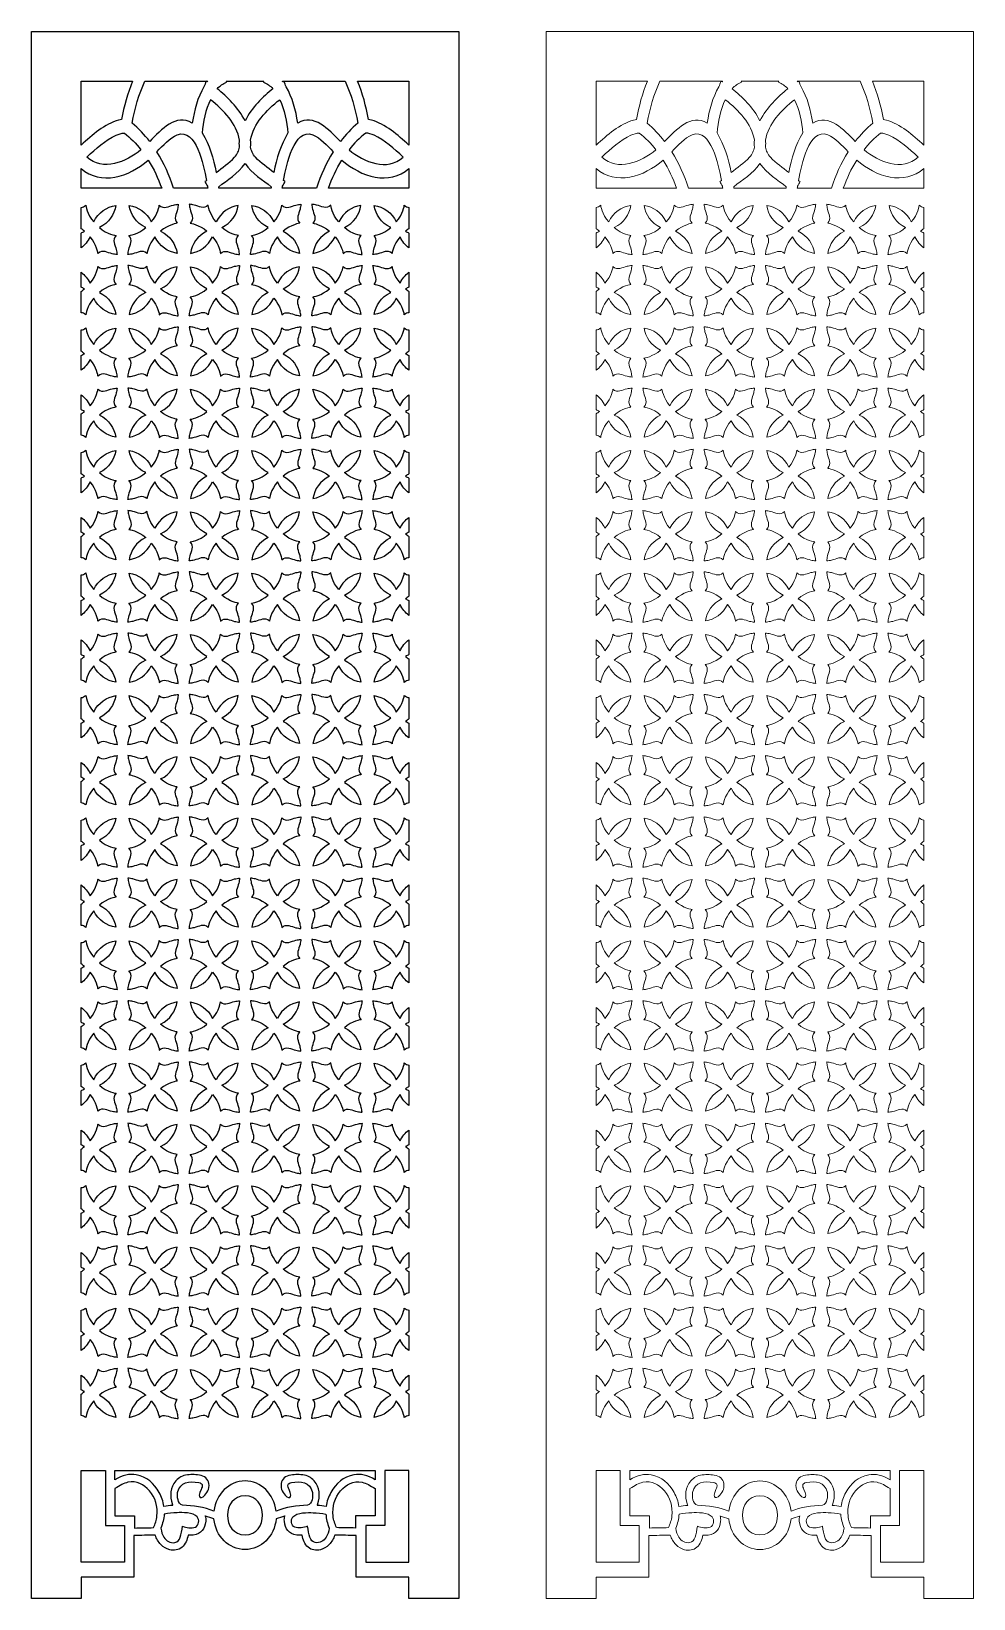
# Model space of a CAD drawing. Header units: centimetres. Extents: x -9.3 to 7.2, y -14.2 to 13.3.
import ezdxf

# ---------------------------------------------------------------- set-up
doc = ezdxf.new("R2010")
doc.units = ezdxf.units.CM
doc.header["$MEASUREMENT"] = 0
doc.layers.add('layer 1', color=7, linetype='Continuous')

msp = doc.modelspace()

# ---------------------------------------------------------------- linework, layer by layer
at = {"layer": 'layer 1', "color": 177}
msp.add_open_spline([(-1.79197, 13.32705), (-4.2919, 13.32705), (-6.79183, 13.32705), (-9.29176, 13.32705), (-9.29176, 13.32705), (-9.29176, 4.97173), (-9.29176, -3.38359), (-9.29176, -11.73891), (-9.29176, -11.73891), (-9.29174, -11.73891), (-9.29172, -11.73891), (-9.2917, -11.73891), (-9.2917, -11.73891), (-9.2917, -12.55), (-9.2917, -13.36109), (-9.2917, -14.17218), (-9.2917, -14.17218), (-9.00004, -14.17218), (-8.70838, -14.17218), (-8.41673, -14.17218), (-8.41673, -14.17218), (-8.41673, -14.04718), (-8.41673, -13.92218), (-8.41673, -13.79719), (-8.41673, -13.79719), (-8.10821, -13.79719), (-7.7997, -13.79719), (-7.49119, -13.79719), (-7.49119, -13.79719), (-7.49119, -13.55293), (-7.49119, -13.30868), (-7.49119, -13.06443), (-7.49119, -13.06443), (-7.36638, -13.06193), (-7.24157, -13.05944), (-7.11675, -13.05695), (-7.11675, -13.05695), (-7.09459, -13.12015), (-7.06555, -13.17496), (-7.01733, -13.22334), (-7.01733, -13.22334), (-6.9701, -13.27071), (-6.9213, -13.29998), (-6.86398, -13.31331), (-6.86398, -13.31331), (-6.78812, -13.33095), (-6.70802, -13.32327), (-6.64712, -13.27014), (-6.64712, -13.27014), (-6.58819, -13.21872), (-6.55419, -13.13637), (-6.54197, -13.0578), (-6.54197, -13.0578), (-6.5071, -13.06133), (-6.47744, -13.06051), (-6.44947, -13.05651), (-6.44947, -13.05651), (-6.30989, -13.03653), (-6.24396, -12.94821), (-6.23218, -12.81503), (-6.23218, -12.81503), (-6.22929, -12.7824), (-6.23159, -12.75017), (-6.24195, -12.72181), (-6.24195, -12.72181), (-6.23976, -12.72236), (-6.23757, -12.7229), (-6.23537, -12.72345), (-6.23537, -12.72345), (-6.18612, -12.74048), (-6.13686, -12.75751), (-6.08761, -12.77454), (-6.08761, -12.77454), (-6.05805, -13.07636), (-5.82498, -13.31135), (-5.54184, -13.31135), (-5.54184, -13.31135), (-5.25869, -13.31135), (-5.02562, -13.07636), (-4.99607, -12.77454), (-4.99607, -12.77454), (-4.94681, -12.75751), (-4.89756, -12.74048), (-4.8483, -12.72345), (-4.8483, -12.72345), (-4.84611, -12.7229), (-4.84391, -12.72236), (-4.84172, -12.72181), (-4.84172, -12.72181), (-4.85209, -12.75017), (-4.85439, -12.7824), (-4.8515, -12.81503), (-4.8515, -12.81503), (-4.83971, -12.94821), (-4.77378, -13.03653), (-4.6342, -13.05651), (-4.6342, -13.05651), (-4.60623, -13.06051), (-4.57657, -13.06133), (-4.5417, -13.0578), (-4.5417, -13.0578), (-4.52949, -13.13637), (-4.49549, -13.21872), (-4.43655, -13.27014), (-4.43655, -13.27014), (-4.37565, -13.32327), (-4.29554, -13.33095), (-4.21969, -13.31331), (-4.21969, -13.31331), (-4.16237, -13.29998), (-4.11357, -13.27071), (-4.06635, -13.22334), (-4.06635, -13.22334), (-4.01812, -13.17496), (-3.98908, -13.12015), (-3.96692, -13.05695), (-3.96692, -13.05695), (-3.84211, -13.05944), (-3.71729, -13.06193), (-3.59248, -13.06443), (-3.59248, -13.06443), (-3.59248, -13.30868), (-3.59248, -13.55293), (-3.59248, -13.79719), (-3.59248, -13.79719), (-3.28397, -13.79719), (-2.97546, -13.79719), (-2.66695, -13.79719), (-2.66695, -13.79719), (-2.66695, -13.92218), (-2.66695, -14.04718), (-2.66695, -14.17218), (-2.66695, -14.17218), (-2.37529, -14.17218), (-2.08363, -14.17218), (-1.79197, -14.17218), (-1.79197, -14.17218), (-1.79197, -13.36109), (-1.79197, -12.55), (-1.79197, -11.73891), (-1.79197, -11.73891), (-1.79197, -3.38359), (-1.79197, 4.97173), (-1.79197, 13.32705)], degree=3, knots=[0, 0, 0, 0, 0.02702703, 0.02702703, 0.02702703, 0.02702703, 0.05405405, 0.05405405, 0.05405405, 0.05405405, 0.08108108, 0.08108108, 0.08108108, 0.08108108, 0.10810811, 0.10810811, 0.10810811, 0.10810811, 0.13513514, 0.13513514, 0.13513514, 0.13513514, 0.16216216, 0.16216216, 0.16216216, 0.16216216, 0.18918919, 0.18918919, 0.18918919, 0.18918919, 0.21621622, 0.21621622, 0.21621622, 0.21621622, 0.24324324, 0.24324324, 0.24324324, 0.24324324, 0.27027027, 0.27027027, 0.27027027, 0.27027027, 0.2972973, 0.2972973, 0.2972973, 0.2972973, 0.32432432, 0.32432432, 0.32432432, 0.32432432, 0.35135135, 0.35135135, 0.35135135, 0.35135135, 0.37837838, 0.37837838, 0.37837838, 0.37837838, 0.40540541, 0.40540541, 0.40540541, 0.40540541, 0.43243243, 0.43243243, 0.43243243, 0.43243243, 0.45945946, 0.45945946, 0.45945946, 0.45945946, 0.48648649, 0.48648649, 0.48648649, 0.48648649, 0.51351351, 0.51351351, 0.51351351, 0.51351351, 0.54054054, 0.54054054, 0.54054054, 0.54054054, 0.56756757, 0.56756757, 0.56756757, 0.56756757, 0.59459459, 0.59459459, 0.59459459, 0.59459459, 0.62162162, 0.62162162, 0.62162162, 0.62162162, 0.64864865, 0.64864865, 0.64864865, 0.64864865, 0.67567568, 0.67567568, 0.67567568, 0.67567568, 0.7027027, 0.7027027, 0.7027027, 0.7027027, 0.72972973, 0.72972973, 0.72972973, 0.72972973, 0.75675676, 0.75675676, 0.75675676, 0.75675676, 0.78378378, 0.78378378, 0.78378378, 0.78378378, 0.81081081, 0.81081081, 0.81081081, 0.81081081, 0.83783784, 0.83783784, 0.83783784, 0.83783784, 0.86486486, 0.86486486, 0.86486486, 0.86486486, 0.89189189, 0.89189189, 0.89189189, 0.89189189, 0.91891892, 0.91891892, 0.91891892, 0.91891892, 0.94594595, 0.94594595, 0.94594595, 0.94594595, 1, 1, 1, 1], dxfattribs=at)
at = {"layer": 'layer 1', "color": 242, "lineweight": 9}
for points, knots in [([(7.24442, 13.32705), (4.74449, 13.32705), (2.24456, 13.32705), (-0.25537, 13.32705), (-0.25537, 13.32705), (-0.25537, 4.97173), (-0.25537, -3.38359), (-0.25537, -11.73891), (-0.25537, -11.73891), (-0.25535, -11.73891), (-0.25533, -11.73891), (-0.25531, -11.73891), (-0.25531, -11.73891), (-0.25531, -12.55), (-0.25531, -13.36109), (-0.25531, -14.17218), (-0.25531, -14.17218), (0.03635, -14.17218), (0.32801, -14.17218), (0.61966, -14.17218), (0.61966, -14.17218), (0.61966, -14.04718), (0.61966, -13.92218), (0.61966, -13.79719), (0.61966, -13.79719), (0.92818, -13.79719), (1.23669, -13.79719), (1.5452, -13.79719), (1.5452, -13.79719), (1.5452, -13.55293), (1.5452, -13.30868), (1.5452, -13.06443), (1.5452, -13.06443), (1.67001, -13.06193), (1.79482, -13.05944), (1.91964, -13.05695), (1.91964, -13.05695), (1.9418, -13.12015), (1.97084, -13.17496), (2.01906, -13.22334), (2.01906, -13.22334), (2.06629, -13.27071), (2.11509, -13.29998), (2.17241, -13.31331), (2.17241, -13.31331), (2.24827, -13.33095), (2.32837, -13.32327), (2.38927, -13.27014), (2.38927, -13.27014), (2.4482, -13.21872), (2.4822, -13.13637), (2.49442, -13.0578), (2.49442, -13.0578), (2.52929, -13.06133), (2.55895, -13.06051), (2.58692, -13.05651), (2.58692, -13.05651), (2.7265, -13.03653), (2.79243, -12.94821), (2.80421, -12.81503), (2.80421, -12.81503), (2.8071, -12.7824), (2.8048, -12.75017), (2.79444, -12.72181), (2.79444, -12.72181), (2.79663, -12.72236), (2.79882, -12.7229), (2.80102, -12.72345), (2.80102, -12.72345), (2.85027, -12.74048), (2.89953, -12.75751), (2.94878, -12.77454), (2.94878, -12.77454), (2.97834, -13.07636), (3.21141, -13.31135), (3.49455, -13.31135), (3.49455, -13.31135), (3.7777, -13.31135), (4.01077, -13.07636), (4.04032, -12.77454), (4.04032, -12.77454), (4.08958, -12.75751), (4.13883, -12.74048), (4.18809, -12.72345), (4.18809, -12.72345), (4.19028, -12.7229), (4.19248, -12.72236), (4.19467, -12.72181), (4.19467, -12.72181), (4.1843, -12.75017), (4.182, -12.7824), (4.18489, -12.81503), (4.18489, -12.81503), (4.19668, -12.94821), (4.26261, -13.03653), (4.40219, -13.05651), (4.40219, -13.05651), (4.43016, -13.06051), (4.45982, -13.06133), (4.49469, -13.0578), (4.49469, -13.0578), (4.5069, -13.13637), (4.5409, -13.21872), (4.59984, -13.27014), (4.59984, -13.27014), (4.66074, -13.32327), (4.74085, -13.33095), (4.8167, -13.31331), (4.8167, -13.31331), (4.87402, -13.29998), (4.92282, -13.27071), (4.97004, -13.22334), (4.97004, -13.22334), (5.01827, -13.17496), (5.04731, -13.12015), (5.06947, -13.05695), (5.06947, -13.05695), (5.19428, -13.05944), (5.3191, -13.06193), (5.44391, -13.06443), (5.44391, -13.06443), (5.44391, -13.30868), (5.44391, -13.55293), (5.44391, -13.79719), (5.44391, -13.79719), (5.75242, -13.79719), (6.06093, -13.79719), (6.36944, -13.79719), (6.36944, -13.79719), (6.36944, -13.92218), (6.36944, -14.04718), (6.36944, -14.17218), (6.36944, -14.17218), (6.6611, -14.17218), (6.95276, -14.17218), (7.24442, -14.17218), (7.24442, -14.17218), (7.24442, -13.36109), (7.24442, -12.55), (7.24442, -11.73891), (7.24442, -11.73891), (7.24442, -3.38359), (7.24442, 4.97173), (7.24442, 13.32705)], [0, 0, 0, 0, 0.02702703, 0.02702703, 0.02702703, 0.02702703, 0.05405405, 0.05405405, 0.05405405, 0.05405405, 0.08108108, 0.08108108, 0.08108108, 0.08108108, 0.10810811, 0.10810811, 0.10810811, 0.10810811, 0.13513514, 0.13513514, 0.13513514, 0.13513514, 0.16216216, 0.16216216, 0.16216216, 0.16216216, 0.18918919, 0.18918919, 0.18918919, 0.18918919, 0.21621622, 0.21621622, 0.21621622, 0.21621622, 0.24324324, 0.24324324, 0.24324324, 0.24324324, 0.27027027, 0.27027027, 0.27027027, 0.27027027, 0.2972973, 0.2972973, 0.2972973, 0.2972973, 0.32432432, 0.32432432, 0.32432432, 0.32432432, 0.35135135, 0.35135135, 0.35135135, 0.35135135, 0.37837838, 0.37837838, 0.37837838, 0.37837838, 0.40540541, 0.40540541, 0.40540541, 0.40540541, 0.43243243, 0.43243243, 0.43243243, 0.43243243, 0.45945946, 0.45945946, 0.45945946, 0.45945946, 0.48648649, 0.48648649, 0.48648649, 0.48648649, 0.51351351, 0.51351351, 0.51351351, 0.51351351, 0.54054054, 0.54054054, 0.54054054, 0.54054054, 0.56756757, 0.56756757, 0.56756757, 0.56756757, 0.59459459, 0.59459459, 0.59459459, 0.59459459, 0.62162162, 0.62162162, 0.62162162, 0.62162162, 0.64864865, 0.64864865, 0.64864865, 0.64864865, 0.67567568, 0.67567568, 0.67567568, 0.67567568, 0.7027027, 0.7027027, 0.7027027, 0.7027027, 0.72972973, 0.72972973, 0.72972973, 0.72972973, 0.75675676, 0.75675676, 0.75675676, 0.75675676, 0.78378378, 0.78378378, 0.78378378, 0.78378378, 0.81081081, 0.81081081, 0.81081081, 0.81081081, 0.83783784, 0.83783784, 0.83783784, 0.83783784, 0.86486486, 0.86486486, 0.86486486, 0.86486486, 0.89189189, 0.89189189, 0.89189189, 0.89189189, 0.91891892, 0.91891892, 0.91891892, 0.91891892, 0.94594595, 0.94594595, 0.94594595, 0.94594595, 1, 1, 1, 1]), ([(1.51917, 12.45208), (1.21932, 12.45208), (0.91945, 12.45208), (0.6196, 12.45208), (0.6196, 12.45208), (0.6196, 12.07733), (0.6196, 11.70262), (0.6196, 11.32788), (0.6196, 11.32788), (0.81433, 11.51375), (1.03529, 11.70007), (1.27507, 11.76858), (1.27507, 11.76858), (1.29286, 11.7722), (1.31035, 11.7759), (1.3283, 11.77787), (1.3283, 11.77787), (1.36864, 12.01535), (1.43288, 12.23971), (1.51917, 12.45208)], [0, 0, 0, 0, 0.16666667, 0.16666667, 0.16666667, 0.16666667, 0.33333333, 0.33333333, 0.33333333, 0.33333333, 0.5, 0.5, 0.5, 0.5, 0.66666667, 0.66666667, 0.66666667, 0.66666667, 1, 1, 1, 1]), ([(2.81327, 12.45208), (2.45482, 12.45208), (2.09639, 12.45208), (1.73795, 12.45208), (1.73795, 12.45208), (1.63394, 12.22278), (1.55949, 11.97903), (1.51488, 11.71609), (1.51488, 11.71609), (1.62705, 11.62504), (1.72911, 11.51581), (1.82187, 11.39576), (1.82187, 11.39576), (2.02895, 11.61048), (2.28259, 11.88663), (2.56897, 11.71871), (2.56897, 11.71871), (2.60137, 11.93827), (2.66426, 12.17074), (2.77281, 12.35128), (2.77281, 12.35128), (2.78629, 12.38487), (2.79978, 12.41848), (2.81327, 12.45208)], [0, 0, 0, 0, 0.14285714, 0.14285714, 0.14285714, 0.14285714, 0.28571429, 0.28571429, 0.28571429, 0.28571429, 0.42857143, 0.42857143, 0.42857143, 0.42857143, 0.57142857, 0.57142857, 0.57142857, 0.57142857, 0.71428571, 0.71428571, 0.71428571, 0.71428571, 1, 1, 1, 1]), ([(2.83982, 12.45208), (2.83101, 12.45208), (2.8222, 12.45208), (2.8134, 12.45208), (2.8134, 12.45208), (2.81927, 12.44823), (2.82515, 12.44438), (2.83102, 12.44055), (2.83102, 12.44055), (2.83396, 12.44447), (2.83689, 12.44831), (2.83982, 12.45208)], [0, 0, 0, 0, 0.25, 0.25, 0.25, 0.25, 0.5, 0.5, 0.5, 0.5, 1, 1, 1, 1]), ([(3.82367, 12.45208), (3.60424, 12.45208), (3.38481, 12.45208), (3.16539, 12.45208), (3.16539, 12.45208), (3.1673, 12.4473), (3.16922, 12.44249), (3.17116, 12.4377), (3.17116, 12.4377), (3.10382, 12.40023), (3.05809, 12.37986), (3.00549, 12.31891), (3.00549, 12.31891), (3.17726, 12.18436), (3.3772, 11.99025), (3.49453, 11.75604), (3.49453, 11.75604), (3.61186, 11.99025), (3.81179, 12.18436), (3.98357, 12.31891), (3.98357, 12.31891), (3.93096, 12.37986), (3.88523, 12.40023), (3.8179, 12.4377), (3.8179, 12.4377), (3.81983, 12.44249), (3.82174, 12.4473), (3.82367, 12.45208)], [0, 0, 0, 0, 0.125, 0.125, 0.125, 0.125, 0.25, 0.25, 0.25, 0.25, 0.375, 0.375, 0.375, 0.375, 0.5, 0.5, 0.5, 0.5, 0.625, 0.625, 0.625, 0.625, 0.75, 0.75, 0.75, 0.75, 1, 1, 1, 1]), ([(4.17565, 12.45208), (4.16684, 12.45208), (4.15805, 12.45208), (4.14924, 12.45208), (4.14924, 12.45208), (4.15216, 12.44831), (4.1551, 12.44447), (4.15804, 12.44055), (4.15804, 12.44055), (4.16391, 12.44438), (4.16978, 12.44823), (4.17565, 12.45208)], [0, 0, 0, 0, 0.25, 0.25, 0.25, 0.25, 0.5, 0.5, 0.5, 0.5, 1, 1, 1, 1]), ([(5.2511, 12.45208), (4.89268, 12.45208), (4.53423, 12.45208), (4.17579, 12.45208), (4.17579, 12.45208), (4.18926, 12.41848), (4.20275, 12.38487), (4.21623, 12.35128), (4.21623, 12.35128), (4.32478, 12.17074), (4.38768, 11.93827), (4.42009, 11.71871), (4.42009, 11.71871), (4.70646, 11.88663), (4.96011, 11.61048), (5.16717, 11.39576), (5.16717, 11.39576), (5.25995, 11.51581), (5.36199, 11.62504), (5.47415, 11.71609), (5.47415, 11.71609), (5.42955, 11.97903), (5.35512, 12.22278), (5.2511, 12.45208)], [0, 0, 0, 0, 0.14285714, 0.14285714, 0.14285714, 0.14285714, 0.28571429, 0.28571429, 0.28571429, 0.28571429, 0.42857143, 0.42857143, 0.42857143, 0.42857143, 0.57142857, 0.57142857, 0.57142857, 0.57142857, 0.71428571, 0.71428571, 0.71428571, 0.71428571, 1, 1, 1, 1]), ([(6.36944, 12.45208), (6.0696, 12.45208), (5.76974, 12.45208), (5.4699, 12.45208), (5.4699, 12.45208), (5.55618, 12.23971), (5.62041, 12.01535), (5.66075, 11.77787), (5.66075, 11.77787), (5.67871, 11.7759), (5.69618, 11.7722), (5.71398, 11.76858), (5.71398, 11.76858), (5.95376, 11.70007), (6.17471, 11.51375), (6.36944, 11.32788), (6.36944, 11.32788), (6.36944, 11.70262), (6.36944, 12.07733), (6.36944, 12.45208)], [0, 0, 0, 0, 0.16666667, 0.16666667, 0.16666667, 0.16666667, 0.33333333, 0.33333333, 0.33333333, 0.33333333, 0.5, 0.5, 0.5, 0.5, 0.66666667, 0.66666667, 0.66666667, 0.66666667, 1, 1, 1, 1]), ([(3.39666, 11.4197), (3.39343, 11.37943), (3.39317, 11.33845), (3.39637, 11.29682), (3.39637, 11.29682), (3.38632, 11.2341), (3.35963, 11.17356), (3.31039, 11.11834), (3.31039, 11.11834), (3.21206, 11.01417), (3.09765, 10.93361), (2.98852, 10.8486), (2.98852, 10.8486), (2.9397, 11.09566), (2.8694, 11.34227), (2.74196, 11.54398), (2.74196, 11.54398), (2.76125, 11.74371), (2.8038, 11.95348), (2.88634, 12.12822), (2.88634, 12.12822), (3.00518, 12.03792), (3.11473, 11.93306), (3.21351, 11.81079), (3.21351, 11.81079), (3.29532, 11.70207), (3.37701, 11.56057), (3.39666, 11.4197)], [0, 0, 0, 0, 0.125, 0.125, 0.125, 0.125, 0.25, 0.25, 0.25, 0.25, 0.375, 0.375, 0.375, 0.375, 0.5, 0.5, 0.5, 0.5, 0.625, 0.625, 0.625, 0.625, 0.75, 0.75, 0.75, 0.75, 1, 1, 1, 1]), ([(3.5924, 11.4197), (3.59563, 11.37944), (3.59587, 11.33845), (3.59267, 11.29682), (3.59267, 11.29682), (3.60273, 11.23411), (3.62941, 11.17356), (3.67866, 11.11834), (3.67866, 11.11834), (3.77699, 11.01417), (3.89141, 10.93361), (4.00052, 10.8486), (4.00052, 10.8486), (4.04934, 11.09565), (4.11965, 11.34227), (4.24709, 11.54398), (4.24709, 11.54398), (4.22781, 11.74371), (4.18523, 11.95348), (4.10269, 12.12822), (4.10269, 12.12822), (3.98388, 12.03792), (3.87433, 11.93306), (3.77555, 11.81079), (3.77555, 11.81079), (3.69374, 11.70207), (3.61204, 11.56057), (3.5924, 11.4197)], [0, 0, 0, 0, 0.125, 0.125, 0.125, 0.125, 0.25, 0.25, 0.25, 0.25, 0.375, 0.375, 0.375, 0.375, 0.5, 0.5, 0.5, 0.5, 0.625, 0.625, 0.625, 0.625, 0.75, 0.75, 0.75, 0.75, 1, 1, 1, 1]), ([(2.24198, 10.57714), (2.44142, 10.57714), (2.64086, 10.57714), (2.8403, 10.57714), (2.8403, 10.57714), (2.83847, 10.58742), (2.83667, 10.59772), (2.83487, 10.60801), (2.83487, 10.60801), (2.8202, 10.63541), (2.80555, 10.66281), (2.79088, 10.69023), (2.79088, 10.69023), (2.79949, 10.69721), (2.80811, 10.7042), (2.81673, 10.71118), (2.81673, 10.71118), (2.76674, 10.9957), (2.63673, 11.62666), (2.30603, 11.51376), (2.30603, 11.51376), (2.16969, 11.45662), (2.05734, 11.32741), (1.94856, 11.21458), (1.94856, 11.21458), (2.0749, 11.01278), (2.16472, 10.8032), (2.24198, 10.57714)], [0, 0, 0, 0, 0.125, 0.125, 0.125, 0.125, 0.25, 0.25, 0.25, 0.25, 0.375, 0.375, 0.375, 0.375, 0.5, 0.5, 0.5, 0.5, 0.625, 0.625, 0.625, 0.625, 0.75, 0.75, 0.75, 0.75, 1, 1, 1, 1]), ([(4.14876, 10.57714), (4.3482, 10.57714), (4.54762, 10.57714), (4.74707, 10.57714), (4.74707, 10.57714), (4.82433, 10.8032), (4.91415, 11.01278), (5.04047, 11.21458), (5.04047, 11.21458), (4.9317, 11.32741), (4.81936, 11.45662), (4.68302, 11.51376), (4.68302, 11.51376), (4.3523, 11.62666), (4.2223, 10.9957), (4.17232, 10.7112), (4.17232, 10.7112), (4.18093, 10.70421), (4.18955, 10.69722), (4.19817, 10.69023), (4.19817, 10.69023), (4.18351, 10.66281), (4.16885, 10.63541), (4.15419, 10.608), (4.15419, 10.608), (4.15237, 10.59772), (4.15056, 10.58742), (4.14876, 10.57714)], [0, 0, 0, 0, 0.125, 0.125, 0.125, 0.125, 0.25, 0.25, 0.25, 0.25, 0.375, 0.375, 0.375, 0.375, 0.5, 0.5, 0.5, 0.5, 0.625, 0.625, 0.625, 0.625, 0.75, 0.75, 0.75, 0.75, 1, 1, 1, 1]), ([(1.66794, 11.24858), (1.58316, 11.35839), (1.48328, 11.46251), (1.37731, 11.53966), (1.37731, 11.53966), (1.32934, 11.54579), (1.27528, 11.52238), (1.23063, 11.50357), (1.23063, 11.50357), (1.04626, 11.41545), (0.87614, 11.27204), (0.72072, 11.12173), (0.72072, 11.12173), (0.99358, 10.8616), (1.41359, 11.03486), (1.66794, 11.24858)], [0, 0, 0, 0, 0.2, 0.2, 0.2, 0.2, 0.4, 0.4, 0.4, 0.4, 0.6, 0.6, 0.6, 0.6, 1, 1, 1, 1]), ([(5.3211, 11.24858), (5.40588, 11.35839), (5.50575, 11.46251), (5.61173, 11.53966), (5.61173, 11.53966), (5.6597, 11.54579), (5.71378, 11.52238), (5.75842, 11.50357), (5.75842, 11.50357), (5.94277, 11.41545), (6.11291, 11.27204), (6.26832, 11.12173), (6.26832, 11.12173), (5.99548, 10.8616), (5.57545, 11.03486), (5.3211, 11.24858)], [0, 0, 0, 0, 0.2, 0.2, 0.2, 0.2, 0.4, 0.4, 0.4, 0.4, 0.6, 0.6, 0.6, 0.6, 1, 1, 1, 1]), ([(0.6196, 10.91792), (0.6196, 10.80433), (0.6196, 10.69072), (0.6196, 10.57714), (0.6196, 10.57714), (1.09032, 10.57714), (1.56103, 10.57714), (2.03174, 10.57714), (2.03174, 10.57714), (1.96841, 10.74899), (1.89433, 10.91061), (1.7964, 11.06706), (1.7964, 11.06706), (1.45656, 10.77134), (0.96409, 10.61812), (0.6196, 10.91792)], [0, 0, 0, 0, 0.2, 0.2, 0.2, 0.2, 0.4, 0.4, 0.4, 0.4, 0.6, 0.6, 0.6, 0.6, 1, 1, 1, 1]), ([(3.03767, 10.57714), (3.34223, 10.57714), (3.6468, 10.57714), (3.95139, 10.57714), (3.95139, 10.57714), (3.95272, 10.58478), (3.95406, 10.59243), (3.95541, 10.60008), (3.95541, 10.60008), (3.81222, 10.71339), (3.61346, 10.83304), (3.49452, 11.00749), (3.49452, 11.00749), (3.37559, 10.83304), (3.17682, 10.71339), (3.03364, 10.60008), (3.03364, 10.60008), (3.03498, 10.59243), (3.03631, 10.58478), (3.03767, 10.57714)], [0, 0, 0, 0, 0.16666667, 0.16666667, 0.16666667, 0.16666667, 0.33333333, 0.33333333, 0.33333333, 0.33333333, 0.5, 0.5, 0.5, 0.5, 0.66666667, 0.66666667, 0.66666667, 0.66666667, 1, 1, 1, 1]), ([(4.95732, 10.57714), (5.42801, 10.57714), (5.89872, 10.57714), (6.36944, 10.57714), (6.36944, 10.57714), (6.36944, 10.69072), (6.36944, 10.80433), (6.36944, 10.91792), (6.36944, 10.91792), (6.02496, 10.61812), (5.5325, 10.77134), (5.19264, 11.06706), (5.19264, 11.06706), (5.0947, 10.91061), (5.02065, 10.74899), (4.95732, 10.57714)], [0, 0, 0, 0, 0.2, 0.2, 0.2, 0.2, 0.4, 0.4, 0.4, 0.4, 0.6, 0.6, 0.6, 0.6, 1, 1, 1, 1]), ([(0.6196, 10.23864), (0.6196, 10.11368), (0.6196, 9.98875), (0.6196, 9.8638), (0.6196, 9.8638), (0.63858, 9.8508), (0.65761, 9.83611), (0.67624, 9.81947), (0.67624, 9.81947), (0.65631, 9.80984), (0.63744, 9.79931), (0.6196, 9.788), (0.6196, 9.788), (0.6196, 9.70188), (0.6196, 9.61574), (0.6196, 9.52962), (0.6196, 9.52962), (0.6822, 9.57682), (0.73569, 9.64033), (0.77469, 9.72102), (0.77469, 9.72102), (0.89596, 9.58518), (0.91504, 9.42812), (0.91504, 9.42812), (0.91504, 9.42812), (0.992, 9.5051), (1.08157, 9.44212), (1.16259, 9.42435), (1.16259, 9.42435), (1.19079, 9.41817), (1.22129, 9.41351), (1.24909, 9.41005), (1.24909, 9.41005), (1.24564, 9.43786), (1.24095, 9.46833), (1.23477, 9.49652), (1.23477, 9.49652), (1.21699, 9.57755), (1.15404, 9.66712), (1.23099, 9.74407), (1.23099, 9.74407), (1.23099, 9.74407), (1.07393, 9.76318), (0.93809, 9.88443), (0.93809, 9.88443), (1.10748, 9.96629), (1.20121, 10.11198), (1.22702, 10.27179), (1.22702, 10.27179), (1.06719, 10.24599), (0.92152, 10.15226), (0.83965, 9.98287), (0.83965, 9.98287), (0.71839, 10.11871), (0.69929, 10.27577), (0.69929, 10.27577), (0.69929, 10.27577), (0.67387, 10.25033), (0.64703, 10.24019), (0.6196, 10.23864)], [0, 0, 0, 0, 0.0625, 0.0625, 0.0625, 0.0625, 0.125, 0.125, 0.125, 0.125, 0.1875, 0.1875, 0.1875, 0.1875, 0.25, 0.25, 0.25, 0.25, 0.3125, 0.3125, 0.3125, 0.3125, 0.375, 0.375, 0.375, 0.375, 0.4375, 0.4375, 0.4375, 0.4375, 0.5, 0.5, 0.5, 0.5, 0.5625, 0.5625, 0.5625, 0.5625, 0.625, 0.625, 0.625, 0.625, 0.6875, 0.6875, 0.6875, 0.6875, 0.75, 0.75, 0.75, 0.75, 0.8125, 0.8125, 0.8125, 0.8125, 0.875, 0.875, 0.875, 0.875, 1, 1, 1, 1]), ([(2.30196, 9.43211), (2.27615, 9.59192), (2.18243, 9.73761), (2.01304, 9.81947), (2.01304, 9.81947), (2.14887, 9.94072), (2.30594, 9.95982), (2.30594, 9.95982), (2.30594, 9.95982), (2.22896, 10.03678), (2.29193, 10.12635), (2.30971, 10.20737), (2.30971, 10.20737), (2.3159, 10.23557), (2.32055, 10.26605), (2.32402, 10.29388), (2.32402, 10.29388), (2.29622, 10.2904), (2.26574, 10.28574), (2.23755, 10.27955), (2.23755, 10.27955), (2.1565, 10.26177), (2.06695, 10.19881), (1.98999, 10.27577), (1.98999, 10.27577), (1.98999, 10.27577), (1.9709, 10.11871), (1.84964, 9.98287), (1.84964, 9.98287), (1.76776, 10.15226), (1.62209, 10.24599), (1.46226, 10.27179), (1.46226, 10.27179), (1.48807, 10.11198), (1.5818, 9.96629), (1.75118, 9.88443), (1.75118, 9.88443), (1.61535, 9.76318), (1.45829, 9.74407), (1.45829, 9.74407), (1.45829, 9.74407), (1.53525, 9.66712), (1.47229, 9.57755), (1.45451, 9.49652), (1.45451, 9.49652), (1.44834, 9.46833), (1.44365, 9.43786), (1.4402, 9.41005), (1.4402, 9.41005), (1.468, 9.41351), (1.49849, 9.41817), (1.52669, 9.42435), (1.52669, 9.42435), (1.60771, 9.44212), (1.69728, 9.5051), (1.77424, 9.42812), (1.77424, 9.42812), (1.77424, 9.42812), (1.79334, 9.58518), (1.91459, 9.72102), (1.91459, 9.72102), (1.99645, 9.55163), (2.14214, 9.45791), (2.30196, 9.43211)], [0, 0, 0, 0, 0.05882353, 0.05882353, 0.05882353, 0.05882353, 0.11764706, 0.11764706, 0.11764706, 0.11764706, 0.17647059, 0.17647059, 0.17647059, 0.17647059, 0.23529412, 0.23529412, 0.23529412, 0.23529412, 0.29411765, 0.29411765, 0.29411765, 0.29411765, 0.35294118, 0.35294118, 0.35294118, 0.35294118, 0.41176471, 0.41176471, 0.41176471, 0.41176471, 0.47058824, 0.47058824, 0.47058824, 0.47058824, 0.52941176, 0.52941176, 0.52941176, 0.52941176, 0.58823529, 0.58823529, 0.58823529, 0.58823529, 0.64705882, 0.64705882, 0.64705882, 0.64705882, 0.70588235, 0.70588235, 0.70588235, 0.70588235, 0.76470588, 0.76470588, 0.76470588, 0.76470588, 0.82352941, 0.82352941, 0.82352941, 0.82352941, 0.88235294, 0.88235294, 0.88235294, 0.88235294, 1, 1, 1, 1]), ([(2.53722, 9.43211), (2.56301, 9.59192), (2.65674, 9.73761), (2.82613, 9.81947), (2.82613, 9.81947), (2.69029, 9.94072), (2.53323, 9.95982), (2.53323, 9.95982), (2.53323, 9.95982), (2.61018, 10.03678), (2.54723, 10.12635), (2.52945, 10.20737), (2.52945, 10.20737), (2.52326, 10.23557), (2.5186, 10.26605), (2.51516, 10.29388), (2.51516, 10.29388), (2.54295, 10.2904), (2.57343, 10.28574), (2.60163, 10.27955), (2.60163, 10.27955), (2.68265, 10.26177), (2.77222, 10.19881), (2.84918, 10.27577), (2.84918, 10.27577), (2.84918, 10.27577), (2.86828, 10.11871), (2.98954, 9.98287), (2.98954, 9.98287), (3.07138, 10.15226), (3.21708, 10.24599), (3.3769, 10.27179), (3.3769, 10.27179), (3.3511, 10.11198), (3.25737, 9.96629), (3.08798, 9.88443), (3.08798, 9.88443), (3.22382, 9.76318), (3.38088, 9.74407), (3.38088, 9.74407), (3.38088, 9.74407), (3.30391, 9.66712), (3.36688, 9.57755), (3.38465, 9.49652), (3.38465, 9.49652), (3.39084, 9.46833), (3.39552, 9.43786), (3.39897, 9.41005), (3.39897, 9.41005), (3.37115, 9.41351), (3.34068, 9.41817), (3.31248, 9.42435), (3.31248, 9.42435), (3.23145, 9.44212), (3.14188, 9.5051), (3.06493, 9.42812), (3.06493, 9.42812), (3.06493, 9.42812), (3.04583, 9.58518), (2.92458, 9.72102), (2.92458, 9.72102), (2.84271, 9.55163), (2.69703, 9.45791), (2.53722, 9.43211)], [0, 0, 0, 0, 0.05882353, 0.05882353, 0.05882353, 0.05882353, 0.11764706, 0.11764706, 0.11764706, 0.11764706, 0.17647059, 0.17647059, 0.17647059, 0.17647059, 0.23529412, 0.23529412, 0.23529412, 0.23529412, 0.29411765, 0.29411765, 0.29411765, 0.29411765, 0.35294118, 0.35294118, 0.35294118, 0.35294118, 0.41176471, 0.41176471, 0.41176471, 0.41176471, 0.47058824, 0.47058824, 0.47058824, 0.47058824, 0.52941176, 0.52941176, 0.52941176, 0.52941176, 0.58823529, 0.58823529, 0.58823529, 0.58823529, 0.64705882, 0.64705882, 0.64705882, 0.64705882, 0.70588235, 0.70588235, 0.70588235, 0.70588235, 0.76470588, 0.76470588, 0.76470588, 0.76470588, 0.82352941, 0.82352941, 0.82352941, 0.82352941, 0.88235294, 0.88235294, 0.88235294, 0.88235294, 1, 1, 1, 1]), ([(4.45184, 9.43211), (4.42603, 9.59192), (4.33231, 9.73761), (4.16293, 9.81947), (4.16293, 9.81947), (4.29875, 9.94072), (4.45583, 9.95982), (4.45583, 9.95982), (4.45583, 9.95982), (4.37885, 10.03678), (4.44182, 10.12635), (4.4596, 10.20737), (4.4596, 10.20737), (4.46579, 10.23557), (4.47044, 10.26605), (4.4739, 10.29388), (4.4739, 10.29388), (4.44609, 10.2904), (4.41562, 10.28574), (4.38741, 10.27955), (4.38741, 10.27955), (4.30639, 10.26177), (4.21683, 10.19881), (4.13987, 10.27577), (4.13987, 10.27577), (4.13987, 10.27577), (4.12077, 10.11871), (3.99952, 9.98287), (3.99952, 9.98287), (3.91766, 10.15226), (3.77198, 10.24599), (3.61215, 10.27179), (3.61215, 10.27179), (3.63794, 10.11198), (3.73169, 9.96629), (3.90106, 9.88443), (3.90106, 9.88443), (3.76524, 9.76318), (3.60817, 9.74407), (3.60817, 9.74407), (3.60817, 9.74407), (3.68514, 9.66712), (3.62218, 9.57755), (3.60439, 9.49652), (3.60439, 9.49652), (3.5982, 9.46833), (3.59354, 9.43786), (3.59007, 9.41005), (3.59007, 9.41005), (3.61789, 9.41351), (3.64837, 9.41817), (3.67657, 9.42435), (3.67657, 9.42435), (3.7576, 9.44212), (3.84715, 9.5051), (3.92413, 9.42812), (3.92413, 9.42812), (3.92413, 9.42812), (3.94321, 9.58518), (4.06448, 9.72102), (4.06448, 9.72102), (4.14633, 9.55163), (4.29202, 9.45791), (4.45184, 9.43211)], [0, 0, 0, 0, 0.05882353, 0.05882353, 0.05882353, 0.05882353, 0.11764706, 0.11764706, 0.11764706, 0.11764706, 0.17647059, 0.17647059, 0.17647059, 0.17647059, 0.23529412, 0.23529412, 0.23529412, 0.23529412, 0.29411765, 0.29411765, 0.29411765, 0.29411765, 0.35294118, 0.35294118, 0.35294118, 0.35294118, 0.41176471, 0.41176471, 0.41176471, 0.41176471, 0.47058824, 0.47058824, 0.47058824, 0.47058824, 0.52941176, 0.52941176, 0.52941176, 0.52941176, 0.58823529, 0.58823529, 0.58823529, 0.58823529, 0.64705882, 0.64705882, 0.64705882, 0.64705882, 0.70588235, 0.70588235, 0.70588235, 0.70588235, 0.76470588, 0.76470588, 0.76470588, 0.76470588, 0.82352941, 0.82352941, 0.82352941, 0.82352941, 0.88235294, 0.88235294, 0.88235294, 0.88235294, 1, 1, 1, 1]), ([(4.68709, 9.43211), (4.71289, 9.59192), (4.80663, 9.73761), (4.976, 9.81947), (4.976, 9.81947), (4.84018, 9.94072), (4.68312, 9.95982), (4.68312, 9.95982), (4.68312, 9.95982), (4.76007, 10.03678), (4.69712, 10.12635), (4.67934, 10.20737), (4.67934, 10.20737), (4.67315, 10.23557), (4.66849, 10.26605), (4.66502, 10.29388), (4.66502, 10.29388), (4.69284, 10.2904), (4.72331, 10.28574), (4.75151, 10.27955), (4.75151, 10.27955), (4.83254, 10.26177), (4.92209, 10.19881), (4.99907, 10.27577), (4.99907, 10.27577), (4.99907, 10.27577), (5.01816, 10.11871), (5.1394, 9.98287), (5.1394, 9.98287), (5.22127, 10.15226), (5.36697, 10.24599), (5.52678, 10.27179), (5.52678, 10.27179), (5.50098, 10.11198), (5.40724, 9.96629), (5.23786, 9.88443), (5.23786, 9.88443), (5.3737, 9.76318), (5.53075, 9.74407), (5.53075, 9.74407), (5.53075, 9.74407), (5.45379, 9.66712), (5.51674, 9.57755), (5.53453, 9.49652), (5.53453, 9.49652), (5.54072, 9.46833), (5.54539, 9.43786), (5.54886, 9.41005), (5.54886, 9.41005), (5.52104, 9.41351), (5.49056, 9.41817), (5.46236, 9.42435), (5.46236, 9.42435), (5.38134, 9.44212), (5.29177, 9.5051), (5.21482, 9.42812), (5.21482, 9.42812), (5.21482, 9.42812), (5.19571, 9.58518), (5.07446, 9.72102), (5.07446, 9.72102), (4.9926, 9.55163), (4.84692, 9.45791), (4.68709, 9.43211)], [0, 0, 0, 0, 0.05882353, 0.05882353, 0.05882353, 0.05882353, 0.11764706, 0.11764706, 0.11764706, 0.11764706, 0.17647059, 0.17647059, 0.17647059, 0.17647059, 0.23529412, 0.23529412, 0.23529412, 0.23529412, 0.29411765, 0.29411765, 0.29411765, 0.29411765, 0.35294118, 0.35294118, 0.35294118, 0.35294118, 0.41176471, 0.41176471, 0.41176471, 0.41176471, 0.47058824, 0.47058824, 0.47058824, 0.47058824, 0.52941176, 0.52941176, 0.52941176, 0.52941176, 0.58823529, 0.58823529, 0.58823529, 0.58823529, 0.64705882, 0.64705882, 0.64705882, 0.64705882, 0.70588235, 0.70588235, 0.70588235, 0.70588235, 0.76470588, 0.76470588, 0.76470588, 0.76470588, 0.82352941, 0.82352941, 0.82352941, 0.82352941, 0.88235294, 0.88235294, 0.88235294, 0.88235294, 1, 1, 1, 1]), ([(6.36944, 9.52962), (6.36944, 9.61574), (6.36944, 9.70187), (6.36944, 9.78799), (6.36944, 9.78799), (6.3516, 9.79931), (6.33274, 9.80984), (6.31282, 9.81947), (6.31282, 9.81947), (6.33145, 9.83611), (6.35047, 9.8508), (6.36944, 9.8638), (6.36944, 9.8638), (6.36944, 9.98875), (6.36944, 10.11368), (6.36944, 10.23864), (6.36944, 10.23864), (6.342, 10.24018), (6.31519, 10.25033), (6.28975, 10.27577), (6.28975, 10.27577), (6.28975, 10.27577), (6.27066, 10.11871), (6.1494, 9.98287), (6.1494, 9.98287), (6.06754, 10.15226), (5.92184, 10.24599), (5.76203, 10.27179), (5.76203, 10.27179), (5.78783, 10.11198), (5.88157, 9.96629), (6.05094, 9.88443), (6.05094, 9.88443), (5.91513, 9.76318), (5.75805, 9.74407), (5.75805, 9.74407), (5.75805, 9.74407), (5.83502, 9.66712), (5.77206, 9.57755), (5.75428, 9.49652), (5.75428, 9.49652), (5.74809, 9.46833), (5.74342, 9.43786), (5.73996, 9.41005), (5.73996, 9.41005), (5.76777, 9.41351), (5.79825, 9.41817), (5.82644, 9.42435), (5.82644, 9.42435), (5.90749, 9.44212), (5.99704, 9.5051), (6.074, 9.42812), (6.074, 9.42812), (6.074, 9.42812), (6.0931, 9.58518), (6.21436, 9.72102), (6.21436, 9.72102), (6.25335, 9.64033), (6.30683, 9.57682), (6.36944, 9.52962)], [0, 0, 0, 0, 0.0625, 0.0625, 0.0625, 0.0625, 0.125, 0.125, 0.125, 0.125, 0.1875, 0.1875, 0.1875, 0.1875, 0.25, 0.25, 0.25, 0.25, 0.3125, 0.3125, 0.3125, 0.3125, 0.375, 0.375, 0.375, 0.375, 0.4375, 0.4375, 0.4375, 0.4375, 0.5, 0.5, 0.5, 0.5, 0.5625, 0.5625, 0.5625, 0.5625, 0.625, 0.625, 0.625, 0.625, 0.6875, 0.6875, 0.6875, 0.6875, 0.75, 0.75, 0.75, 0.75, 0.8125, 0.8125, 0.8125, 0.8125, 0.875, 0.875, 0.875, 0.875, 1, 1, 1, 1]), ([(0.6196, 9.09931), (0.6196, 9.0132), (0.6196, 8.92707), (0.6196, 8.84095), (0.6196, 8.84095), (0.63744, 8.82963), (0.65631, 8.8191), (0.67624, 8.80947), (0.67624, 8.80947), (0.65761, 8.79285), (0.63858, 8.77814), (0.6196, 8.76515), (0.6196, 8.76515), (0.6196, 8.6402), (0.6196, 8.51525), (0.6196, 8.3903), (0.6196, 8.3903), (0.64703, 8.38875), (0.67387, 8.37861), (0.69929, 8.35316), (0.69929, 8.35316), (0.69929, 8.35316), (0.71839, 8.51023), (0.83965, 8.64606), (0.83965, 8.64606), (0.92152, 8.47669), (1.06719, 8.38295), (1.22702, 8.35714), (1.22702, 8.35714), (1.20121, 8.51697), (1.10748, 8.66265), (0.93809, 8.74451), (0.93809, 8.74451), (1.07393, 8.86578), (1.23099, 8.88486), (1.23099, 8.88486), (1.23099, 8.88486), (1.15404, 8.96183), (1.21699, 9.05139), (1.23477, 9.13242), (1.23477, 9.13242), (1.24095, 9.16061), (1.24564, 9.1911), (1.24909, 9.2189), (1.24909, 9.2189), (1.22129, 9.21545), (1.19079, 9.21079), (1.16259, 9.2046), (1.16259, 9.2046), (1.08157, 9.18681), (0.992, 9.12386), (0.91504, 9.20082), (0.91504, 9.20082), (0.91504, 9.20082), (0.89596, 9.04375), (0.77469, 8.90794), (0.77469, 8.90794), (0.73569, 8.98862), (0.6822, 9.05213), (0.6196, 9.09931)], [0, 0, 0, 0, 0.0625, 0.0625, 0.0625, 0.0625, 0.125, 0.125, 0.125, 0.125, 0.1875, 0.1875, 0.1875, 0.1875, 0.25, 0.25, 0.25, 0.25, 0.3125, 0.3125, 0.3125, 0.3125, 0.375, 0.375, 0.375, 0.375, 0.4375, 0.4375, 0.4375, 0.4375, 0.5, 0.5, 0.5, 0.5, 0.5625, 0.5625, 0.5625, 0.5625, 0.625, 0.625, 0.625, 0.625, 0.6875, 0.6875, 0.6875, 0.6875, 0.75, 0.75, 0.75, 0.75, 0.8125, 0.8125, 0.8125, 0.8125, 0.875, 0.875, 0.875, 0.875, 1, 1, 1, 1]), ([(2.30196, 9.19684), (2.27615, 9.03701), (2.18243, 8.89134), (2.01304, 8.80947), (2.01304, 8.80947), (2.14887, 8.68822), (2.30594, 8.66913), (2.30594, 8.66913), (2.30594, 8.66913), (2.22896, 8.59216), (2.29193, 8.50261), (2.30971, 8.42157), (2.30971, 8.42157), (2.3159, 8.39338), (2.32055, 8.36289), (2.32402, 8.33508), (2.32402, 8.33508), (2.29622, 8.33853), (2.26574, 8.3432), (2.23755, 8.34939), (2.23755, 8.34939), (2.1565, 8.36718), (2.06695, 8.43014), (1.98999, 8.35316), (1.98999, 8.35316), (1.98999, 8.35316), (1.9709, 8.51023), (1.84964, 8.64606), (1.84964, 8.64606), (1.76776, 8.47669), (1.62209, 8.38295), (1.46226, 8.35714), (1.46226, 8.35714), (1.48807, 8.51697), (1.5818, 8.66265), (1.75118, 8.74451), (1.75118, 8.74451), (1.61535, 8.86578), (1.45829, 8.88486), (1.45829, 8.88486), (1.45829, 8.88486), (1.53525, 8.96183), (1.47229, 9.05139), (1.45451, 9.13242), (1.45451, 9.13242), (1.44834, 9.16061), (1.44365, 9.1911), (1.4402, 9.2189), (1.4402, 9.2189), (1.468, 9.21545), (1.49849, 9.21079), (1.52669, 9.2046), (1.52669, 9.2046), (1.60771, 9.18681), (1.69728, 9.12386), (1.77424, 9.20082), (1.77424, 9.20082), (1.77424, 9.20082), (1.79334, 9.04375), (1.91459, 8.90794), (1.91459, 8.90794), (1.99645, 9.07731), (2.14214, 9.17104), (2.30196, 9.19684)], [0, 0, 0, 0, 0.05882353, 0.05882353, 0.05882353, 0.05882353, 0.11764706, 0.11764706, 0.11764706, 0.11764706, 0.17647059, 0.17647059, 0.17647059, 0.17647059, 0.23529412, 0.23529412, 0.23529412, 0.23529412, 0.29411765, 0.29411765, 0.29411765, 0.29411765, 0.35294118, 0.35294118, 0.35294118, 0.35294118, 0.41176471, 0.41176471, 0.41176471, 0.41176471, 0.47058824, 0.47058824, 0.47058824, 0.47058824, 0.52941176, 0.52941176, 0.52941176, 0.52941176, 0.58823529, 0.58823529, 0.58823529, 0.58823529, 0.64705882, 0.64705882, 0.64705882, 0.64705882, 0.70588235, 0.70588235, 0.70588235, 0.70588235, 0.76470588, 0.76470588, 0.76470588, 0.76470588, 0.82352941, 0.82352941, 0.82352941, 0.82352941, 0.88235294, 0.88235294, 0.88235294, 0.88235294, 1, 1, 1, 1]), ([(2.53722, 9.19684), (2.56301, 9.03701), (2.65674, 8.89134), (2.82613, 8.80947), (2.82613, 8.80947), (2.69029, 8.68822), (2.53323, 8.66913), (2.53323, 8.66913), (2.53323, 8.66913), (2.61018, 8.59216), (2.54723, 8.50261), (2.52945, 8.42157), (2.52945, 8.42157), (2.52326, 8.39338), (2.5186, 8.36289), (2.51516, 8.33508), (2.51516, 8.33508), (2.54295, 8.33853), (2.57343, 8.3432), (2.60163, 8.34939), (2.60163, 8.34939), (2.68265, 8.36718), (2.77222, 8.43014), (2.84918, 8.35316), (2.84918, 8.35316), (2.84918, 8.35316), (2.86828, 8.51023), (2.98954, 8.64606), (2.98954, 8.64606), (3.07138, 8.47669), (3.21708, 8.38295), (3.3769, 8.35714), (3.3769, 8.35714), (3.3511, 8.51697), (3.25737, 8.66265), (3.08798, 8.74451), (3.08798, 8.74451), (3.22382, 8.86578), (3.38088, 8.88486), (3.38088, 8.88486), (3.38088, 8.88486), (3.30391, 8.96183), (3.36688, 9.05139), (3.38465, 9.13242), (3.38465, 9.13242), (3.39084, 9.16061), (3.39552, 9.1911), (3.39897, 9.2189), (3.39897, 9.2189), (3.37115, 9.21545), (3.34068, 9.21079), (3.31248, 9.2046), (3.31248, 9.2046), (3.23145, 9.18681), (3.14188, 9.12386), (3.06493, 9.20082), (3.06493, 9.20082), (3.06493, 9.20082), (3.04583, 9.04375), (2.92458, 8.90794), (2.92458, 8.90794), (2.84271, 9.07731), (2.69703, 9.17104), (2.53722, 9.19684)], [0, 0, 0, 0, 0.05882353, 0.05882353, 0.05882353, 0.05882353, 0.11764706, 0.11764706, 0.11764706, 0.11764706, 0.17647059, 0.17647059, 0.17647059, 0.17647059, 0.23529412, 0.23529412, 0.23529412, 0.23529412, 0.29411765, 0.29411765, 0.29411765, 0.29411765, 0.35294118, 0.35294118, 0.35294118, 0.35294118, 0.41176471, 0.41176471, 0.41176471, 0.41176471, 0.47058824, 0.47058824, 0.47058824, 0.47058824, 0.52941176, 0.52941176, 0.52941176, 0.52941176, 0.58823529, 0.58823529, 0.58823529, 0.58823529, 0.64705882, 0.64705882, 0.64705882, 0.64705882, 0.70588235, 0.70588235, 0.70588235, 0.70588235, 0.76470588, 0.76470588, 0.76470588, 0.76470588, 0.82352941, 0.82352941, 0.82352941, 0.82352941, 0.88235294, 0.88235294, 0.88235294, 0.88235294, 1, 1, 1, 1]), ([(4.45184, 9.19684), (4.42603, 9.03701), (4.33231, 8.89134), (4.16293, 8.80947), (4.16293, 8.80947), (4.29875, 8.68822), (4.45583, 8.66913), (4.45583, 8.66913), (4.45583, 8.66913), (4.37885, 8.59216), (4.44182, 8.50261), (4.4596, 8.42157), (4.4596, 8.42157), (4.46579, 8.39338), (4.47044, 8.36289), (4.4739, 8.33508), (4.4739, 8.33508), (4.44609, 8.33853), (4.41562, 8.3432), (4.38741, 8.34939), (4.38741, 8.34939), (4.30639, 8.36718), (4.21683, 8.43014), (4.13987, 8.35316), (4.13987, 8.35316), (4.13987, 8.35316), (4.12077, 8.51023), (3.99952, 8.64606), (3.99952, 8.64606), (3.91766, 8.47669), (3.77198, 8.38295), (3.61215, 8.35714), (3.61215, 8.35714), (3.63794, 8.51697), (3.73169, 8.66265), (3.90106, 8.74451), (3.90106, 8.74451), (3.76524, 8.86578), (3.60817, 8.88486), (3.60817, 8.88486), (3.60817, 8.88486), (3.68514, 8.96183), (3.62218, 9.05139), (3.60439, 9.13242), (3.60439, 9.13242), (3.5982, 9.16061), (3.59354, 9.1911), (3.59007, 9.2189), (3.59007, 9.2189), (3.61789, 9.21545), (3.64837, 9.21079), (3.67657, 9.2046), (3.67657, 9.2046), (3.7576, 9.18681), (3.84715, 9.12386), (3.92413, 9.20082), (3.92413, 9.20082), (3.92413, 9.20082), (3.94321, 9.04375), (4.06448, 8.90794), (4.06448, 8.90794), (4.14633, 9.07731), (4.29202, 9.17104), (4.45184, 9.19684)], [0, 0, 0, 0, 0.05882353, 0.05882353, 0.05882353, 0.05882353, 0.11764706, 0.11764706, 0.11764706, 0.11764706, 0.17647059, 0.17647059, 0.17647059, 0.17647059, 0.23529412, 0.23529412, 0.23529412, 0.23529412, 0.29411765, 0.29411765, 0.29411765, 0.29411765, 0.35294118, 0.35294118, 0.35294118, 0.35294118, 0.41176471, 0.41176471, 0.41176471, 0.41176471, 0.47058824, 0.47058824, 0.47058824, 0.47058824, 0.52941176, 0.52941176, 0.52941176, 0.52941176, 0.58823529, 0.58823529, 0.58823529, 0.58823529, 0.64705882, 0.64705882, 0.64705882, 0.64705882, 0.70588235, 0.70588235, 0.70588235, 0.70588235, 0.76470588, 0.76470588, 0.76470588, 0.76470588, 0.82352941, 0.82352941, 0.82352941, 0.82352941, 0.88235294, 0.88235294, 0.88235294, 0.88235294, 1, 1, 1, 1]), ([(4.68709, 9.19684), (4.71289, 9.03701), (4.80663, 8.89134), (4.976, 8.80947), (4.976, 8.80947), (4.84018, 8.68822), (4.68312, 8.66913), (4.68312, 8.66913), (4.68312, 8.66913), (4.76007, 8.59216), (4.69712, 8.50261), (4.67934, 8.42157), (4.67934, 8.42157), (4.67315, 8.39338), (4.66849, 8.36289), (4.66502, 8.33508), (4.66502, 8.33508), (4.69284, 8.33853), (4.72331, 8.3432), (4.75151, 8.34939), (4.75151, 8.34939), (4.83254, 8.36718), (4.92209, 8.43014), (4.99907, 8.35316), (4.99907, 8.35316), (4.99907, 8.35316), (5.01816, 8.51023), (5.1394, 8.64606), (5.1394, 8.64606), (5.22127, 8.47669), (5.36697, 8.38295), (5.52678, 8.35714), (5.52678, 8.35714), (5.50098, 8.51697), (5.40724, 8.66265), (5.23786, 8.74451), (5.23786, 8.74451), (5.3737, 8.86578), (5.53075, 8.88486), (5.53075, 8.88486), (5.53075, 8.88486), (5.45379, 8.96183), (5.51674, 9.05139), (5.53453, 9.13242), (5.53453, 9.13242), (5.54072, 9.16061), (5.54539, 9.1911), (5.54886, 9.2189), (5.54886, 9.2189), (5.52104, 9.21545), (5.49056, 9.21079), (5.46236, 9.2046), (5.46236, 9.2046), (5.38134, 9.18681), (5.29177, 9.12386), (5.21482, 9.20082), (5.21482, 9.20082), (5.21482, 9.20082), (5.19571, 9.04375), (5.07446, 8.90794), (5.07446, 8.90794), (4.9926, 9.07731), (4.84692, 9.17104), (4.68709, 9.19684)], [0, 0, 0, 0, 0.05882353, 0.05882353, 0.05882353, 0.05882353, 0.11764706, 0.11764706, 0.11764706, 0.11764706, 0.17647059, 0.17647059, 0.17647059, 0.17647059, 0.23529412, 0.23529412, 0.23529412, 0.23529412, 0.29411765, 0.29411765, 0.29411765, 0.29411765, 0.35294118, 0.35294118, 0.35294118, 0.35294118, 0.41176471, 0.41176471, 0.41176471, 0.41176471, 0.47058824, 0.47058824, 0.47058824, 0.47058824, 0.52941176, 0.52941176, 0.52941176, 0.52941176, 0.58823529, 0.58823529, 0.58823529, 0.58823529, 0.64705882, 0.64705882, 0.64705882, 0.64705882, 0.70588235, 0.70588235, 0.70588235, 0.70588235, 0.76470588, 0.76470588, 0.76470588, 0.76470588, 0.82352941, 0.82352941, 0.82352941, 0.82352941, 0.88235294, 0.88235294, 0.88235294, 0.88235294, 1, 1, 1, 1]), ([(6.36944, 8.3903), (6.36944, 8.51525), (6.36944, 8.64019), (6.36944, 8.76515), (6.36944, 8.76515), (6.35047, 8.77814), (6.33145, 8.79285), (6.31282, 8.80947), (6.31282, 8.80947), (6.33274, 8.8191), (6.3516, 8.82963), (6.36944, 8.84095), (6.36944, 8.84095), (6.36944, 8.92708), (6.36944, 9.0132), (6.36944, 9.09931), (6.36944, 9.09931), (6.30683, 9.05213), (6.25335, 8.98863), (6.21436, 8.90794), (6.21436, 8.90794), (6.0931, 9.04375), (6.074, 9.20082), (6.074, 9.20082), (6.074, 9.20082), (5.99704, 9.12386), (5.90749, 9.18681), (5.82644, 9.2046), (5.82644, 9.2046), (5.79825, 9.21079), (5.76777, 9.21545), (5.73996, 9.2189), (5.73996, 9.2189), (5.74342, 9.1911), (5.74809, 9.16061), (5.75428, 9.13242), (5.75428, 9.13242), (5.77206, 9.05139), (5.83502, 8.96183), (5.75805, 8.88486), (5.75805, 8.88486), (5.75805, 8.88486), (5.91513, 8.86578), (6.05094, 8.74451), (6.05094, 8.74451), (5.88157, 8.66265), (5.78783, 8.51697), (5.76203, 8.35714), (5.76203, 8.35714), (5.92184, 8.38295), (6.06754, 8.47669), (6.1494, 8.64606), (6.1494, 8.64606), (6.27066, 8.51023), (6.28975, 8.35316), (6.28975, 8.35316), (6.28975, 8.35316), (6.31519, 8.37861), (6.342, 8.38875), (6.36944, 8.3903)], [0, 0, 0, 0, 0.0625, 0.0625, 0.0625, 0.0625, 0.125, 0.125, 0.125, 0.125, 0.1875, 0.1875, 0.1875, 0.1875, 0.25, 0.25, 0.25, 0.25, 0.3125, 0.3125, 0.3125, 0.3125, 0.375, 0.375, 0.375, 0.375, 0.4375, 0.4375, 0.4375, 0.4375, 0.5, 0.5, 0.5, 0.5, 0.5625, 0.5625, 0.5625, 0.5625, 0.625, 0.625, 0.625, 0.625, 0.6875, 0.6875, 0.6875, 0.6875, 0.75, 0.75, 0.75, 0.75, 0.8125, 0.8125, 0.8125, 0.8125, 0.875, 0.875, 0.875, 0.875, 1, 1, 1, 1]), ([(0.6196, 8.08874), (0.6196, 7.9638), (0.6196, 7.83886), (0.6196, 7.7139), (0.6196, 7.7139), (0.63858, 7.7009), (0.65761, 7.68621), (0.67624, 7.66957), (0.67624, 7.66957), (0.65631, 7.65995), (0.63744, 7.64942), (0.6196, 7.6381), (0.6196, 7.6381), (0.6196, 7.55198), (0.6196, 7.46586), (0.6196, 7.37972), (0.6196, 7.37972), (0.6822, 7.42692), (0.73569, 7.49043), (0.77469, 7.57112), (0.77469, 7.57112), (0.89596, 7.43529), (0.91504, 7.27822), (0.91504, 7.27822), (0.91504, 7.27822), (0.992, 7.3552), (1.08157, 7.29223), (1.16259, 7.27445), (1.16259, 7.27445), (1.19079, 7.26826), (1.22129, 7.26361), (1.24909, 7.26015), (1.24909, 7.26015), (1.24564, 7.28795), (1.24095, 7.31843), (1.23477, 7.34663), (1.23477, 7.34663), (1.21699, 7.42767), (1.15404, 7.51722), (1.23099, 7.59417), (1.23099, 7.59417), (1.23099, 7.59417), (1.07393, 7.61328), (0.93809, 7.73454), (0.93809, 7.73454), (1.10748, 7.8164), (1.20121, 7.96208), (1.22702, 8.12189), (1.22702, 8.12189), (1.06719, 8.0961), (0.92152, 8.00236), (0.83965, 7.83298), (0.83965, 7.83298), (0.71839, 7.96881), (0.69929, 8.12587), (0.69929, 8.12587), (0.69929, 8.12587), (0.67387, 8.10045), (0.64703, 8.09029), (0.6196, 8.08874)], [0, 0, 0, 0, 0.0625, 0.0625, 0.0625, 0.0625, 0.125, 0.125, 0.125, 0.125, 0.1875, 0.1875, 0.1875, 0.1875, 0.25, 0.25, 0.25, 0.25, 0.3125, 0.3125, 0.3125, 0.3125, 0.375, 0.375, 0.375, 0.375, 0.4375, 0.4375, 0.4375, 0.4375, 0.5, 0.5, 0.5, 0.5, 0.5625, 0.5625, 0.5625, 0.5625, 0.625, 0.625, 0.625, 0.625, 0.6875, 0.6875, 0.6875, 0.6875, 0.75, 0.75, 0.75, 0.75, 0.8125, 0.8125, 0.8125, 0.8125, 0.875, 0.875, 0.875, 0.875, 1, 1, 1, 1]), ([(2.30196, 7.28221), (2.27615, 7.44202), (2.18243, 7.58771), (2.01304, 7.66957), (2.01304, 7.66957), (2.14887, 7.79084), (2.30594, 7.80992), (2.30594, 7.80992), (2.30594, 7.80992), (2.22896, 7.88689), (2.29193, 7.97645), (2.30971, 8.05747), (2.30971, 8.05747), (2.3159, 8.08567), (2.32055, 8.11616), (2.32402, 8.14398), (2.32402, 8.14398), (2.29622, 8.14052), (2.26574, 8.13584), (2.23755, 8.12966), (2.23755, 8.12966), (2.1565, 8.11187), (2.06695, 8.04892), (1.98999, 8.12587), (1.98999, 8.12587), (1.98999, 8.12587), (1.9709, 7.96881), (1.84964, 7.83298), (1.84964, 7.83298), (1.76776, 8.00236), (1.62209, 8.0961), (1.46226, 8.12189), (1.46226, 8.12189), (1.48807, 7.96208), (1.5818, 7.8164), (1.75118, 7.73454), (1.75118, 7.73454), (1.61535, 7.61328), (1.45829, 7.59417), (1.45829, 7.59417), (1.45829, 7.59417), (1.53525, 7.51722), (1.47229, 7.42767), (1.45451, 7.34663), (1.45451, 7.34663), (1.44834, 7.31843), (1.44365, 7.28795), (1.4402, 7.26015), (1.4402, 7.26015), (1.468, 7.26361), (1.49849, 7.26826), (1.52669, 7.27445), (1.52669, 7.27445), (1.60771, 7.29223), (1.69728, 7.3552), (1.77424, 7.27822), (1.77424, 7.27822), (1.77424, 7.27822), (1.79334, 7.43529), (1.91459, 7.57112), (1.91459, 7.57112), (1.99645, 7.40173), (2.14214, 7.30801), (2.30196, 7.28221)], [0, 0, 0, 0, 0.05882353, 0.05882353, 0.05882353, 0.05882353, 0.11764706, 0.11764706, 0.11764706, 0.11764706, 0.17647059, 0.17647059, 0.17647059, 0.17647059, 0.23529412, 0.23529412, 0.23529412, 0.23529412, 0.29411765, 0.29411765, 0.29411765, 0.29411765, 0.35294118, 0.35294118, 0.35294118, 0.35294118, 0.41176471, 0.41176471, 0.41176471, 0.41176471, 0.47058824, 0.47058824, 0.47058824, 0.47058824, 0.52941176, 0.52941176, 0.52941176, 0.52941176, 0.58823529, 0.58823529, 0.58823529, 0.58823529, 0.64705882, 0.64705882, 0.64705882, 0.64705882, 0.70588235, 0.70588235, 0.70588235, 0.70588235, 0.76470588, 0.76470588, 0.76470588, 0.76470588, 0.82352941, 0.82352941, 0.82352941, 0.82352941, 0.88235294, 0.88235294, 0.88235294, 0.88235294, 1, 1, 1, 1]), ([(2.53722, 7.28221), (2.56301, 7.44202), (2.65674, 7.58771), (2.82613, 7.66957), (2.82613, 7.66957), (2.69029, 7.79084), (2.53323, 7.80992), (2.53323, 7.80992), (2.53323, 7.80992), (2.61018, 7.88689), (2.54723, 7.97645), (2.52945, 8.05747), (2.52945, 8.05747), (2.52326, 8.08567), (2.5186, 8.11616), (2.51516, 8.14398), (2.51516, 8.14398), (2.54295, 8.14052), (2.57343, 8.13584), (2.60163, 8.12966), (2.60163, 8.12966), (2.68265, 8.11187), (2.77222, 8.04892), (2.84918, 8.12587), (2.84918, 8.12587), (2.84918, 8.12587), (2.86828, 7.96881), (2.98954, 7.83298), (2.98954, 7.83298), (3.07138, 8.00236), (3.21708, 8.0961), (3.3769, 8.12189), (3.3769, 8.12189), (3.3511, 7.96208), (3.25737, 7.8164), (3.08798, 7.73454), (3.08798, 7.73454), (3.22382, 7.61328), (3.38088, 7.59417), (3.38088, 7.59417), (3.38088, 7.59417), (3.30391, 7.51722), (3.36688, 7.42767), (3.38465, 7.34663), (3.38465, 7.34663), (3.39084, 7.31843), (3.39552, 7.28795), (3.39897, 7.26015), (3.39897, 7.26015), (3.37115, 7.26361), (3.34068, 7.26826), (3.31248, 7.27445), (3.31248, 7.27445), (3.23145, 7.29223), (3.14188, 7.3552), (3.06493, 7.27822), (3.06493, 7.27822), (3.06493, 7.27822), (3.04583, 7.43529), (2.92458, 7.57112), (2.92458, 7.57112), (2.84271, 7.40173), (2.69703, 7.30801), (2.53722, 7.28221)], [0, 0, 0, 0, 0.05882353, 0.05882353, 0.05882353, 0.05882353, 0.11764706, 0.11764706, 0.11764706, 0.11764706, 0.17647059, 0.17647059, 0.17647059, 0.17647059, 0.23529412, 0.23529412, 0.23529412, 0.23529412, 0.29411765, 0.29411765, 0.29411765, 0.29411765, 0.35294118, 0.35294118, 0.35294118, 0.35294118, 0.41176471, 0.41176471, 0.41176471, 0.41176471, 0.47058824, 0.47058824, 0.47058824, 0.47058824, 0.52941176, 0.52941176, 0.52941176, 0.52941176, 0.58823529, 0.58823529, 0.58823529, 0.58823529, 0.64705882, 0.64705882, 0.64705882, 0.64705882, 0.70588235, 0.70588235, 0.70588235, 0.70588235, 0.76470588, 0.76470588, 0.76470588, 0.76470588, 0.82352941, 0.82352941, 0.82352941, 0.82352941, 0.88235294, 0.88235294, 0.88235294, 0.88235294, 1, 1, 1, 1]), ([(4.45184, 7.28221), (4.42603, 7.44202), (4.33231, 7.58771), (4.16293, 7.66957), (4.16293, 7.66957), (4.29875, 7.79084), (4.45583, 7.80992), (4.45583, 7.80992), (4.45583, 7.80992), (4.37885, 7.88689), (4.44182, 7.97645), (4.4596, 8.05747), (4.4596, 8.05747), (4.46579, 8.08567), (4.47044, 8.11616), (4.4739, 8.14398), (4.4739, 8.14398), (4.44609, 8.14052), (4.41562, 8.13584), (4.38741, 8.12966), (4.38741, 8.12966), (4.30639, 8.11187), (4.21683, 8.04892), (4.13987, 8.12587), (4.13987, 8.12587), (4.13987, 8.12587), (4.12077, 7.96881), (3.99952, 7.83298), (3.99952, 7.83298), (3.91766, 8.00236), (3.77198, 8.0961), (3.61215, 8.12189), (3.61215, 8.12189), (3.63794, 7.96208), (3.73169, 7.8164), (3.90106, 7.73454), (3.90106, 7.73454), (3.76524, 7.61328), (3.60817, 7.59417), (3.60817, 7.59417), (3.60817, 7.59417), (3.68514, 7.51722), (3.62218, 7.42767), (3.60439, 7.34663), (3.60439, 7.34663), (3.5982, 7.31843), (3.59354, 7.28795), (3.59007, 7.26015), (3.59007, 7.26015), (3.61789, 7.26361), (3.64837, 7.26826), (3.67657, 7.27445), (3.67657, 7.27445), (3.7576, 7.29223), (3.84715, 7.3552), (3.92413, 7.27822), (3.92413, 7.27822), (3.92413, 7.27822), (3.94321, 7.43529), (4.06448, 7.57112), (4.06448, 7.57112), (4.14633, 7.40173), (4.29202, 7.30801), (4.45184, 7.28221)], [0, 0, 0, 0, 0.05882353, 0.05882353, 0.05882353, 0.05882353, 0.11764706, 0.11764706, 0.11764706, 0.11764706, 0.17647059, 0.17647059, 0.17647059, 0.17647059, 0.23529412, 0.23529412, 0.23529412, 0.23529412, 0.29411765, 0.29411765, 0.29411765, 0.29411765, 0.35294118, 0.35294118, 0.35294118, 0.35294118, 0.41176471, 0.41176471, 0.41176471, 0.41176471, 0.47058824, 0.47058824, 0.47058824, 0.47058824, 0.52941176, 0.52941176, 0.52941176, 0.52941176, 0.58823529, 0.58823529, 0.58823529, 0.58823529, 0.64705882, 0.64705882, 0.64705882, 0.64705882, 0.70588235, 0.70588235, 0.70588235, 0.70588235, 0.76470588, 0.76470588, 0.76470588, 0.76470588, 0.82352941, 0.82352941, 0.82352941, 0.82352941, 0.88235294, 0.88235294, 0.88235294, 0.88235294, 1, 1, 1, 1]), ([(4.68709, 7.28221), (4.71289, 7.44202), (4.80663, 7.58771), (4.976, 7.66957), (4.976, 7.66957), (4.84018, 7.79084), (4.68312, 7.80992), (4.68312, 7.80992), (4.68312, 7.80992), (4.76007, 7.88689), (4.69712, 7.97645), (4.67934, 8.05747), (4.67934, 8.05747), (4.67315, 8.08567), (4.66849, 8.11616), (4.66502, 8.14398), (4.66502, 8.14398), (4.69284, 8.14052), (4.72331, 8.13584), (4.75151, 8.12966), (4.75151, 8.12966), (4.83254, 8.11187), (4.92209, 8.04892), (4.99907, 8.12587), (4.99907, 8.12587), (4.99907, 8.12587), (5.01816, 7.96881), (5.1394, 7.83298), (5.1394, 7.83298), (5.22127, 8.00236), (5.36697, 8.0961), (5.52678, 8.12189), (5.52678, 8.12189), (5.50098, 7.96208), (5.40724, 7.8164), (5.23786, 7.73454), (5.23786, 7.73454), (5.3737, 7.61328), (5.53075, 7.59417), (5.53075, 7.59417), (5.53075, 7.59417), (5.45379, 7.51722), (5.51674, 7.42767), (5.53453, 7.34663), (5.53453, 7.34663), (5.54072, 7.31843), (5.54539, 7.28795), (5.54886, 7.26015), (5.54886, 7.26015), (5.52104, 7.26361), (5.49056, 7.26826), (5.46236, 7.27445), (5.46236, 7.27445), (5.38134, 7.29223), (5.29177, 7.3552), (5.21482, 7.27822), (5.21482, 7.27822), (5.21482, 7.27822), (5.19571, 7.43529), (5.07446, 7.57112), (5.07446, 7.57112), (4.9926, 7.40173), (4.84692, 7.30801), (4.68709, 7.28221)], [0, 0, 0, 0, 0.05882353, 0.05882353, 0.05882353, 0.05882353, 0.11764706, 0.11764706, 0.11764706, 0.11764706, 0.17647059, 0.17647059, 0.17647059, 0.17647059, 0.23529412, 0.23529412, 0.23529412, 0.23529412, 0.29411765, 0.29411765, 0.29411765, 0.29411765, 0.35294118, 0.35294118, 0.35294118, 0.35294118, 0.41176471, 0.41176471, 0.41176471, 0.41176471, 0.47058824, 0.47058824, 0.47058824, 0.47058824, 0.52941176, 0.52941176, 0.52941176, 0.52941176, 0.58823529, 0.58823529, 0.58823529, 0.58823529, 0.64705882, 0.64705882, 0.64705882, 0.64705882, 0.70588235, 0.70588235, 0.70588235, 0.70588235, 0.76470588, 0.76470588, 0.76470588, 0.76470588, 0.82352941, 0.82352941, 0.82352941, 0.82352941, 0.88235294, 0.88235294, 0.88235294, 0.88235294, 1, 1, 1, 1]), ([(6.36944, 7.37972), (6.36944, 7.46585), (6.36944, 7.55197), (6.36944, 7.6381), (6.36944, 7.6381), (6.3516, 7.64942), (6.33274, 7.65995), (6.31282, 7.66957), (6.31282, 7.66957), (6.33145, 7.68621), (6.35047, 7.7009), (6.36944, 7.7139), (6.36944, 7.7139), (6.36944, 7.83886), (6.36944, 7.9638), (6.36944, 8.08874), (6.36944, 8.08874), (6.342, 8.09029), (6.31519, 8.10043), (6.28975, 8.12587), (6.28975, 8.12587), (6.28975, 8.12587), (6.27066, 7.96881), (6.1494, 7.83298), (6.1494, 7.83298), (6.06754, 8.00236), (5.92184, 8.0961), (5.76203, 8.12189), (5.76203, 8.12189), (5.78783, 7.96208), (5.88157, 7.8164), (6.05094, 7.73454), (6.05094, 7.73454), (5.91513, 7.61328), (5.75805, 7.59417), (5.75805, 7.59417), (5.75805, 7.59417), (5.83502, 7.51722), (5.77206, 7.42767), (5.75428, 7.34663), (5.75428, 7.34663), (5.74809, 7.31843), (5.74342, 7.28795), (5.73996, 7.26015), (5.73996, 7.26015), (5.76777, 7.26361), (5.79825, 7.26826), (5.82644, 7.27445), (5.82644, 7.27445), (5.90749, 7.29223), (5.99704, 7.3552), (6.074, 7.27822), (6.074, 7.27822), (6.074, 7.27822), (6.0931, 7.43529), (6.21436, 7.57112), (6.21436, 7.57112), (6.25335, 7.49043), (6.30683, 7.42692), (6.36944, 7.37972)], [0, 0, 0, 0, 0.0625, 0.0625, 0.0625, 0.0625, 0.125, 0.125, 0.125, 0.125, 0.1875, 0.1875, 0.1875, 0.1875, 0.25, 0.25, 0.25, 0.25, 0.3125, 0.3125, 0.3125, 0.3125, 0.375, 0.375, 0.375, 0.375, 0.4375, 0.4375, 0.4375, 0.4375, 0.5, 0.5, 0.5, 0.5, 0.5625, 0.5625, 0.5625, 0.5625, 0.625, 0.625, 0.625, 0.625, 0.6875, 0.6875, 0.6875, 0.6875, 0.75, 0.75, 0.75, 0.75, 0.8125, 0.8125, 0.8125, 0.8125, 0.875, 0.875, 0.875, 0.875, 1, 1, 1, 1]), ([(0.6196, 6.94943), (0.6196, 6.8633), (0.6196, 6.77717), (0.6196, 6.69105), (0.6196, 6.69105), (0.63744, 6.67973), (0.65631, 6.66921), (0.67624, 6.65958), (0.67624, 6.65958), (0.65761, 6.64295), (0.63858, 6.62824), (0.6196, 6.61525), (0.6196, 6.61525), (0.6196, 6.49029), (0.6196, 6.36534), (0.6196, 6.2404), (0.6196, 6.2404), (0.64703, 6.23885), (0.67387, 6.22871), (0.69929, 6.20326), (0.69929, 6.20326), (0.69929, 6.20326), (0.71839, 6.36034), (0.83965, 6.49616), (0.83965, 6.49616), (0.92152, 6.32678), (1.06719, 6.23305), (1.22702, 6.20724), (1.22702, 6.20724), (1.20121, 6.36707), (1.10748, 6.51276), (0.93809, 6.59461), (0.93809, 6.59461), (1.07393, 6.71588), (1.23099, 6.73497), (1.23099, 6.73497), (1.23099, 6.73497), (1.15404, 6.81193), (1.21699, 6.90149), (1.23477, 6.98252), (1.23477, 6.98252), (1.24095, 7.01072), (1.24564, 7.0412), (1.24909, 7.069), (1.24909, 7.069), (1.22129, 7.06555), (1.19079, 7.06089), (1.16259, 7.05471), (1.16259, 7.05471), (1.08157, 7.03691), (0.992, 6.97396), (0.91504, 7.05092), (0.91504, 7.05092), (0.91504, 7.05092), (0.89596, 6.89385), (0.77469, 6.75804), (0.77469, 6.75804), (0.73569, 6.83873), (0.6822, 6.90224), (0.6196, 6.94943)], [0, 0, 0, 0, 0.0625, 0.0625, 0.0625, 0.0625, 0.125, 0.125, 0.125, 0.125, 0.1875, 0.1875, 0.1875, 0.1875, 0.25, 0.25, 0.25, 0.25, 0.3125, 0.3125, 0.3125, 0.3125, 0.375, 0.375, 0.375, 0.375, 0.4375, 0.4375, 0.4375, 0.4375, 0.5, 0.5, 0.5, 0.5, 0.5625, 0.5625, 0.5625, 0.5625, 0.625, 0.625, 0.625, 0.625, 0.6875, 0.6875, 0.6875, 0.6875, 0.75, 0.75, 0.75, 0.75, 0.8125, 0.8125, 0.8125, 0.8125, 0.875, 0.875, 0.875, 0.875, 1, 1, 1, 1]), ([(2.30196, 7.04694), (2.27615, 6.88712), (2.18243, 6.74144), (2.01304, 6.65958), (2.01304, 6.65958), (2.14887, 6.53832), (2.30594, 6.51922), (2.30594, 6.51922), (2.30594, 6.51922), (2.22896, 6.44226), (2.29193, 6.3527), (2.30971, 6.27169), (2.30971, 6.27169), (2.3159, 6.24348), (2.32055, 6.21299), (2.32402, 6.18518), (2.32402, 6.18518), (2.29622, 6.18864), (2.26574, 6.19332), (2.23755, 6.19949), (2.23755, 6.19949), (2.1565, 6.21728), (2.06695, 6.28024), (1.98999, 6.20326), (1.98999, 6.20326), (1.98999, 6.20326), (1.9709, 6.36034), (1.84964, 6.49616), (1.84964, 6.49616), (1.76776, 6.32678), (1.62209, 6.23305), (1.46226, 6.20724), (1.46226, 6.20724), (1.48807, 6.36707), (1.5818, 6.51276), (1.75118, 6.59461), (1.75118, 6.59461), (1.61535, 6.71588), (1.45829, 6.73497), (1.45829, 6.73497), (1.45829, 6.73497), (1.53525, 6.81193), (1.47229, 6.90149), (1.45451, 6.98252), (1.45451, 6.98252), (1.44834, 7.01072), (1.44365, 7.0412), (1.4402, 7.069), (1.4402, 7.069), (1.468, 7.06555), (1.49849, 7.06089), (1.52669, 7.05471), (1.52669, 7.05471), (1.60771, 7.03691), (1.69728, 6.97396), (1.77424, 7.05092), (1.77424, 7.05092), (1.77424, 7.05092), (1.79334, 6.89385), (1.91459, 6.75804), (1.91459, 6.75804), (1.99645, 6.92741), (2.14214, 7.02114), (2.30196, 7.04694)], [0, 0, 0, 0, 0.05882353, 0.05882353, 0.05882353, 0.05882353, 0.11764706, 0.11764706, 0.11764706, 0.11764706, 0.17647059, 0.17647059, 0.17647059, 0.17647059, 0.23529412, 0.23529412, 0.23529412, 0.23529412, 0.29411765, 0.29411765, 0.29411765, 0.29411765, 0.35294118, 0.35294118, 0.35294118, 0.35294118, 0.41176471, 0.41176471, 0.41176471, 0.41176471, 0.47058824, 0.47058824, 0.47058824, 0.47058824, 0.52941176, 0.52941176, 0.52941176, 0.52941176, 0.58823529, 0.58823529, 0.58823529, 0.58823529, 0.64705882, 0.64705882, 0.64705882, 0.64705882, 0.70588235, 0.70588235, 0.70588235, 0.70588235, 0.76470588, 0.76470588, 0.76470588, 0.76470588, 0.82352941, 0.82352941, 0.82352941, 0.82352941, 0.88235294, 0.88235294, 0.88235294, 0.88235294, 1, 1, 1, 1]), ([(2.53722, 7.04694), (2.56301, 6.88712), (2.65674, 6.74144), (2.82613, 6.65958), (2.82613, 6.65958), (2.69029, 6.53832), (2.53323, 6.51922), (2.53323, 6.51922), (2.53323, 6.51922), (2.61018, 6.44226), (2.54723, 6.3527), (2.52945, 6.27169), (2.52945, 6.27169), (2.52326, 6.24348), (2.5186, 6.21299), (2.51516, 6.18518), (2.51516, 6.18518), (2.54295, 6.18864), (2.57343, 6.19332), (2.60163, 6.19949), (2.60163, 6.19949), (2.68265, 6.21728), (2.77222, 6.28024), (2.84918, 6.20326), (2.84918, 6.20326), (2.84918, 6.20326), (2.86828, 6.36034), (2.98954, 6.49616), (2.98954, 6.49616), (3.07138, 6.32678), (3.21708, 6.23305), (3.3769, 6.20724), (3.3769, 6.20724), (3.3511, 6.36707), (3.25737, 6.51276), (3.08798, 6.59461), (3.08798, 6.59461), (3.22382, 6.71588), (3.38088, 6.73497), (3.38088, 6.73497), (3.38088, 6.73497), (3.30391, 6.81193), (3.36688, 6.90149), (3.38465, 6.98252), (3.38465, 6.98252), (3.39084, 7.01072), (3.39552, 7.0412), (3.39897, 7.069), (3.39897, 7.069), (3.37115, 7.06555), (3.34068, 7.06089), (3.31248, 7.05471), (3.31248, 7.05471), (3.23145, 7.03691), (3.14188, 6.97396), (3.06493, 7.05092), (3.06493, 7.05092), (3.06493, 7.05092), (3.04583, 6.89385), (2.92458, 6.75804), (2.92458, 6.75804), (2.84271, 6.92741), (2.69703, 7.02114), (2.53722, 7.04694)], [0, 0, 0, 0, 0.05882353, 0.05882353, 0.05882353, 0.05882353, 0.11764706, 0.11764706, 0.11764706, 0.11764706, 0.17647059, 0.17647059, 0.17647059, 0.17647059, 0.23529412, 0.23529412, 0.23529412, 0.23529412, 0.29411765, 0.29411765, 0.29411765, 0.29411765, 0.35294118, 0.35294118, 0.35294118, 0.35294118, 0.41176471, 0.41176471, 0.41176471, 0.41176471, 0.47058824, 0.47058824, 0.47058824, 0.47058824, 0.52941176, 0.52941176, 0.52941176, 0.52941176, 0.58823529, 0.58823529, 0.58823529, 0.58823529, 0.64705882, 0.64705882, 0.64705882, 0.64705882, 0.70588235, 0.70588235, 0.70588235, 0.70588235, 0.76470588, 0.76470588, 0.76470588, 0.76470588, 0.82352941, 0.82352941, 0.82352941, 0.82352941, 0.88235294, 0.88235294, 0.88235294, 0.88235294, 1, 1, 1, 1]), ([(4.45184, 7.04694), (4.42603, 6.88712), (4.33231, 6.74144), (4.16293, 6.65958), (4.16293, 6.65958), (4.29875, 6.53832), (4.45583, 6.51922), (4.45583, 6.51922), (4.45583, 6.51922), (4.37885, 6.44226), (4.44182, 6.3527), (4.4596, 6.27169), (4.4596, 6.27169), (4.46579, 6.24348), (4.47044, 6.21299), (4.4739, 6.18518), (4.4739, 6.18518), (4.44609, 6.18864), (4.41562, 6.19332), (4.38741, 6.19949), (4.38741, 6.19949), (4.30639, 6.21728), (4.21683, 6.28024), (4.13987, 6.20326), (4.13987, 6.20326), (4.13987, 6.20326), (4.12077, 6.36034), (3.99952, 6.49616), (3.99952, 6.49616), (3.91766, 6.32678), (3.77198, 6.23305), (3.61215, 6.20724), (3.61215, 6.20724), (3.63794, 6.36707), (3.73169, 6.51276), (3.90106, 6.59461), (3.90106, 6.59461), (3.76524, 6.71588), (3.60817, 6.73497), (3.60817, 6.73497), (3.60817, 6.73497), (3.68514, 6.81193), (3.62218, 6.90149), (3.60439, 6.98252), (3.60439, 6.98252), (3.5982, 7.01072), (3.59354, 7.0412), (3.59007, 7.069), (3.59007, 7.069), (3.61789, 7.06555), (3.64837, 7.06089), (3.67657, 7.05471), (3.67657, 7.05471), (3.7576, 7.03691), (3.84715, 6.97396), (3.92413, 7.05092), (3.92413, 7.05092), (3.92413, 7.05092), (3.94321, 6.89385), (4.06448, 6.75804), (4.06448, 6.75804), (4.14633, 6.92741), (4.29202, 7.02114), (4.45184, 7.04694)], [0, 0, 0, 0, 0.05882353, 0.05882353, 0.05882353, 0.05882353, 0.11764706, 0.11764706, 0.11764706, 0.11764706, 0.17647059, 0.17647059, 0.17647059, 0.17647059, 0.23529412, 0.23529412, 0.23529412, 0.23529412, 0.29411765, 0.29411765, 0.29411765, 0.29411765, 0.35294118, 0.35294118, 0.35294118, 0.35294118, 0.41176471, 0.41176471, 0.41176471, 0.41176471, 0.47058824, 0.47058824, 0.47058824, 0.47058824, 0.52941176, 0.52941176, 0.52941176, 0.52941176, 0.58823529, 0.58823529, 0.58823529, 0.58823529, 0.64705882, 0.64705882, 0.64705882, 0.64705882, 0.70588235, 0.70588235, 0.70588235, 0.70588235, 0.76470588, 0.76470588, 0.76470588, 0.76470588, 0.82352941, 0.82352941, 0.82352941, 0.82352941, 0.88235294, 0.88235294, 0.88235294, 0.88235294, 1, 1, 1, 1]), ([(4.68709, 7.04694), (4.71289, 6.88712), (4.80663, 6.74144), (4.976, 6.65958), (4.976, 6.65958), (4.84018, 6.53832), (4.68312, 6.51922), (4.68312, 6.51922), (4.68312, 6.51922), (4.76007, 6.44226), (4.69712, 6.3527), (4.67934, 6.27169), (4.67934, 6.27169), (4.67315, 6.24348), (4.66849, 6.21299), (4.66502, 6.18518), (4.66502, 6.18518), (4.69284, 6.18864), (4.72331, 6.19332), (4.75151, 6.19949), (4.75151, 6.19949), (4.83254, 6.21728), (4.92209, 6.28024), (4.99907, 6.20326), (4.99907, 6.20326), (4.99907, 6.20326), (5.01816, 6.36034), (5.1394, 6.49616), (5.1394, 6.49616), (5.22127, 6.32678), (5.36697, 6.23305), (5.52678, 6.20724), (5.52678, 6.20724), (5.50098, 6.36707), (5.40724, 6.51276), (5.23786, 6.59461), (5.23786, 6.59461), (5.3737, 6.71588), (5.53075, 6.73497), (5.53075, 6.73497), (5.53075, 6.73497), (5.45379, 6.81193), (5.51674, 6.90149), (5.53453, 6.98252), (5.53453, 6.98252), (5.54072, 7.01072), (5.54539, 7.0412), (5.54886, 7.069), (5.54886, 7.069), (5.52104, 7.06555), (5.49056, 7.06089), (5.46236, 7.05471), (5.46236, 7.05471), (5.38134, 7.03691), (5.29177, 6.97396), (5.21482, 7.05092), (5.21482, 7.05092), (5.21482, 7.05092), (5.19571, 6.89385), (5.07446, 6.75804), (5.07446, 6.75804), (4.9926, 6.92741), (4.84692, 7.02114), (4.68709, 7.04694)], [0, 0, 0, 0, 0.05882353, 0.05882353, 0.05882353, 0.05882353, 0.11764706, 0.11764706, 0.11764706, 0.11764706, 0.17647059, 0.17647059, 0.17647059, 0.17647059, 0.23529412, 0.23529412, 0.23529412, 0.23529412, 0.29411765, 0.29411765, 0.29411765, 0.29411765, 0.35294118, 0.35294118, 0.35294118, 0.35294118, 0.41176471, 0.41176471, 0.41176471, 0.41176471, 0.47058824, 0.47058824, 0.47058824, 0.47058824, 0.52941176, 0.52941176, 0.52941176, 0.52941176, 0.58823529, 0.58823529, 0.58823529, 0.58823529, 0.64705882, 0.64705882, 0.64705882, 0.64705882, 0.70588235, 0.70588235, 0.70588235, 0.70588235, 0.76470588, 0.76470588, 0.76470588, 0.76470588, 0.82352941, 0.82352941, 0.82352941, 0.82352941, 0.88235294, 0.88235294, 0.88235294, 0.88235294, 1, 1, 1, 1]), ([(6.36944, 6.2404), (6.36944, 6.36534), (6.36944, 6.49029), (6.36944, 6.61525), (6.36944, 6.61525), (6.35047, 6.62824), (6.33145, 6.64295), (6.31282, 6.65958), (6.31282, 6.65958), (6.33274, 6.66922), (6.3516, 6.67973), (6.36944, 6.69106), (6.36944, 6.69106), (6.36944, 6.77718), (6.36944, 6.8633), (6.36944, 6.94944), (6.36944, 6.94944), (6.30683, 6.90224), (6.25335, 6.83873), (6.21436, 6.75804), (6.21436, 6.75804), (6.0931, 6.89385), (6.074, 7.05092), (6.074, 7.05092), (6.074, 7.05092), (5.99704, 6.97396), (5.90749, 7.03691), (5.82644, 7.05471), (5.82644, 7.05471), (5.79825, 7.06089), (5.76777, 7.06555), (5.73996, 7.069), (5.73996, 7.069), (5.74342, 7.0412), (5.74809, 7.01072), (5.75428, 6.98252), (5.75428, 6.98252), (5.77206, 6.90149), (5.83502, 6.81193), (5.75805, 6.73497), (5.75805, 6.73497), (5.75805, 6.73497), (5.91513, 6.71588), (6.05094, 6.59461), (6.05094, 6.59461), (5.88157, 6.51276), (5.78783, 6.36707), (5.76203, 6.20724), (5.76203, 6.20724), (5.92184, 6.23305), (6.06754, 6.32678), (6.1494, 6.49616), (6.1494, 6.49616), (6.27066, 6.36034), (6.28975, 6.20326), (6.28975, 6.20326), (6.28975, 6.20326), (6.31519, 6.22873), (6.342, 6.23885), (6.36944, 6.2404)], [0, 0, 0, 0, 0.0625, 0.0625, 0.0625, 0.0625, 0.125, 0.125, 0.125, 0.125, 0.1875, 0.1875, 0.1875, 0.1875, 0.25, 0.25, 0.25, 0.25, 0.3125, 0.3125, 0.3125, 0.3125, 0.375, 0.375, 0.375, 0.375, 0.4375, 0.4375, 0.4375, 0.4375, 0.5, 0.5, 0.5, 0.5, 0.5625, 0.5625, 0.5625, 0.5625, 0.625, 0.625, 0.625, 0.625, 0.6875, 0.6875, 0.6875, 0.6875, 0.75, 0.75, 0.75, 0.75, 0.8125, 0.8125, 0.8125, 0.8125, 0.875, 0.875, 0.875, 0.875, 1, 1, 1, 1]), ([(0.6196, 5.93884), (0.6196, 5.81391), (0.6196, 5.68896), (0.6196, 5.564), (0.6196, 5.564), (0.63858, 5.551), (0.65761, 5.53631), (0.67624, 5.51967), (0.67624, 5.51967), (0.65631, 5.51004), (0.63744, 5.49952), (0.6196, 5.4882), (0.6196, 5.4882), (0.6196, 5.40208), (0.6196, 5.31596), (0.6196, 5.22982), (0.6196, 5.22982), (0.6822, 5.27702), (0.73569, 5.34053), (0.77469, 5.42122), (0.77469, 5.42122), (0.89596, 5.2854), (0.91504, 5.12834), (0.91504, 5.12834), (0.91504, 5.12834), (0.992, 5.2053), (1.08157, 5.14233), (1.16259, 5.12455), (1.16259, 5.12455), (1.19079, 5.11836), (1.22129, 5.11371), (1.24909, 5.11025), (1.24909, 5.11025), (1.24564, 5.13806), (1.24095, 5.16853), (1.23477, 5.19673), (1.23477, 5.19673), (1.21699, 5.27777), (1.15404, 5.36732), (1.23099, 5.44428), (1.23099, 5.44428), (1.23099, 5.44428), (1.07393, 5.46338), (0.93809, 5.58465), (0.93809, 5.58465), (1.10748, 5.6665), (1.20121, 5.81219), (1.22702, 5.97202), (1.22702, 5.97202), (1.06719, 5.9462), (0.92152, 5.85246), (0.83965, 5.6831), (0.83965, 5.6831), (0.71839, 5.81892), (0.69929, 5.97597), (0.69929, 5.97597), (0.69929, 5.97597), (0.67387, 5.95054), (0.64703, 5.94039), (0.6196, 5.93884)], [0, 0, 0, 0, 0.0625, 0.0625, 0.0625, 0.0625, 0.125, 0.125, 0.125, 0.125, 0.1875, 0.1875, 0.1875, 0.1875, 0.25, 0.25, 0.25, 0.25, 0.3125, 0.3125, 0.3125, 0.3125, 0.375, 0.375, 0.375, 0.375, 0.4375, 0.4375, 0.4375, 0.4375, 0.5, 0.5, 0.5, 0.5, 0.5625, 0.5625, 0.5625, 0.5625, 0.625, 0.625, 0.625, 0.625, 0.6875, 0.6875, 0.6875, 0.6875, 0.75, 0.75, 0.75, 0.75, 0.8125, 0.8125, 0.8125, 0.8125, 0.875, 0.875, 0.875, 0.875, 1, 1, 1, 1]), ([(2.30196, 5.13231), (2.27615, 5.29212), (2.18243, 5.43781), (2.01304, 5.51967), (2.01304, 5.51967), (2.14887, 5.64094), (2.30594, 5.66002), (2.30594, 5.66002), (2.30594, 5.66002), (2.22896, 5.737), (2.29193, 5.82655), (2.30971, 5.90757), (2.30971, 5.90757), (2.3159, 5.93578), (2.32055, 5.96627), (2.32402, 5.99408), (2.32402, 5.99408), (2.29622, 5.99062), (2.26574, 5.98595), (2.23755, 5.97976), (2.23755, 5.97976), (2.1565, 5.96197), (2.06695, 5.89902), (1.98999, 5.97597), (1.98999, 5.97597), (1.98999, 5.97597), (1.9709, 5.81892), (1.84964, 5.6831), (1.84964, 5.6831), (1.76776, 5.85246), (1.62209, 5.9462), (1.46226, 5.97202), (1.46226, 5.97202), (1.48807, 5.81219), (1.5818, 5.6665), (1.75118, 5.58465), (1.75118, 5.58465), (1.61535, 5.46338), (1.45829, 5.44428), (1.45829, 5.44428), (1.45829, 5.44428), (1.53525, 5.36732), (1.47229, 5.27777), (1.45451, 5.19673), (1.45451, 5.19673), (1.44834, 5.16853), (1.44365, 5.13806), (1.4402, 5.11025), (1.4402, 5.11025), (1.468, 5.11371), (1.49849, 5.11836), (1.52669, 5.12455), (1.52669, 5.12455), (1.60771, 5.14233), (1.69728, 5.2053), (1.77424, 5.12834), (1.77424, 5.12834), (1.77424, 5.12834), (1.79334, 5.2854), (1.91459, 5.42122), (1.91459, 5.42122), (1.99645, 5.25185), (2.14214, 5.15811), (2.30196, 5.13231)], [0, 0, 0, 0, 0.05882353, 0.05882353, 0.05882353, 0.05882353, 0.11764706, 0.11764706, 0.11764706, 0.11764706, 0.17647059, 0.17647059, 0.17647059, 0.17647059, 0.23529412, 0.23529412, 0.23529412, 0.23529412, 0.29411765, 0.29411765, 0.29411765, 0.29411765, 0.35294118, 0.35294118, 0.35294118, 0.35294118, 0.41176471, 0.41176471, 0.41176471, 0.41176471, 0.47058824, 0.47058824, 0.47058824, 0.47058824, 0.52941176, 0.52941176, 0.52941176, 0.52941176, 0.58823529, 0.58823529, 0.58823529, 0.58823529, 0.64705882, 0.64705882, 0.64705882, 0.64705882, 0.70588235, 0.70588235, 0.70588235, 0.70588235, 0.76470588, 0.76470588, 0.76470588, 0.76470588, 0.82352941, 0.82352941, 0.82352941, 0.82352941, 0.88235294, 0.88235294, 0.88235294, 0.88235294, 1, 1, 1, 1]), ([(2.53722, 5.13231), (2.56301, 5.29212), (2.65674, 5.43781), (2.82613, 5.51967), (2.82613, 5.51967), (2.69029, 5.64094), (2.53323, 5.66002), (2.53323, 5.66002), (2.53323, 5.66002), (2.61018, 5.737), (2.54723, 5.82655), (2.52945, 5.90757), (2.52945, 5.90757), (2.52326, 5.93578), (2.5186, 5.96627), (2.51516, 5.99408), (2.51516, 5.99408), (2.54295, 5.99062), (2.57343, 5.98595), (2.60163, 5.97976), (2.60163, 5.97976), (2.68265, 5.96197), (2.77222, 5.89902), (2.84918, 5.97597), (2.84918, 5.97597), (2.84918, 5.97597), (2.86828, 5.81892), (2.98954, 5.6831), (2.98954, 5.6831), (3.07138, 5.85246), (3.21708, 5.9462), (3.3769, 5.97202), (3.3769, 5.97202), (3.3511, 5.81219), (3.25737, 5.6665), (3.08798, 5.58465), (3.08798, 5.58465), (3.22382, 5.46338), (3.38088, 5.44428), (3.38088, 5.44428), (3.38088, 5.44428), (3.30391, 5.36732), (3.36688, 5.27777), (3.38465, 5.19673), (3.38465, 5.19673), (3.39084, 5.16853), (3.39552, 5.13806), (3.39897, 5.11025), (3.39897, 5.11025), (3.37115, 5.11371), (3.34068, 5.11836), (3.31248, 5.12455), (3.31248, 5.12455), (3.23145, 5.14233), (3.14188, 5.2053), (3.06493, 5.12834), (3.06493, 5.12834), (3.06493, 5.12834), (3.04583, 5.2854), (2.92458, 5.42122), (2.92458, 5.42122), (2.84271, 5.25185), (2.69703, 5.15811), (2.53722, 5.13231)], [0, 0, 0, 0, 0.05882353, 0.05882353, 0.05882353, 0.05882353, 0.11764706, 0.11764706, 0.11764706, 0.11764706, 0.17647059, 0.17647059, 0.17647059, 0.17647059, 0.23529412, 0.23529412, 0.23529412, 0.23529412, 0.29411765, 0.29411765, 0.29411765, 0.29411765, 0.35294118, 0.35294118, 0.35294118, 0.35294118, 0.41176471, 0.41176471, 0.41176471, 0.41176471, 0.47058824, 0.47058824, 0.47058824, 0.47058824, 0.52941176, 0.52941176, 0.52941176, 0.52941176, 0.58823529, 0.58823529, 0.58823529, 0.58823529, 0.64705882, 0.64705882, 0.64705882, 0.64705882, 0.70588235, 0.70588235, 0.70588235, 0.70588235, 0.76470588, 0.76470588, 0.76470588, 0.76470588, 0.82352941, 0.82352941, 0.82352941, 0.82352941, 0.88235294, 0.88235294, 0.88235294, 0.88235294, 1, 1, 1, 1]), ([(4.45184, 5.13231), (4.42603, 5.29212), (4.33231, 5.43781), (4.16293, 5.51967), (4.16293, 5.51967), (4.29875, 5.64094), (4.45583, 5.66002), (4.45583, 5.66002), (4.45583, 5.66002), (4.37885, 5.737), (4.44182, 5.82655), (4.4596, 5.90757), (4.4596, 5.90757), (4.46579, 5.93578), (4.47044, 5.96627), (4.4739, 5.99408), (4.4739, 5.99408), (4.44609, 5.99062), (4.41562, 5.98595), (4.38741, 5.97976), (4.38741, 5.97976), (4.30639, 5.96197), (4.21683, 5.89902), (4.13987, 5.97597), (4.13987, 5.97597), (4.13987, 5.97597), (4.12077, 5.81892), (3.99952, 5.6831), (3.99952, 5.6831), (3.91766, 5.85246), (3.77198, 5.9462), (3.61215, 5.97202), (3.61215, 5.97202), (3.63794, 5.81219), (3.73169, 5.6665), (3.90106, 5.58465), (3.90106, 5.58465), (3.76524, 5.46338), (3.60817, 5.44428), (3.60817, 5.44428), (3.60817, 5.44428), (3.68514, 5.36732), (3.62218, 5.27777), (3.60439, 5.19673), (3.60439, 5.19673), (3.5982, 5.16853), (3.59354, 5.13806), (3.59007, 5.11025), (3.59007, 5.11025), (3.61789, 5.11371), (3.64837, 5.11836), (3.67657, 5.12455), (3.67657, 5.12455), (3.7576, 5.14233), (3.84715, 5.2053), (3.92413, 5.12834), (3.92413, 5.12834), (3.92413, 5.12834), (3.94321, 5.2854), (4.06448, 5.42122), (4.06448, 5.42122), (4.14633, 5.25185), (4.29202, 5.15811), (4.45184, 5.13231)], [0, 0, 0, 0, 0.05882353, 0.05882353, 0.05882353, 0.05882353, 0.11764706, 0.11764706, 0.11764706, 0.11764706, 0.17647059, 0.17647059, 0.17647059, 0.17647059, 0.23529412, 0.23529412, 0.23529412, 0.23529412, 0.29411765, 0.29411765, 0.29411765, 0.29411765, 0.35294118, 0.35294118, 0.35294118, 0.35294118, 0.41176471, 0.41176471, 0.41176471, 0.41176471, 0.47058824, 0.47058824, 0.47058824, 0.47058824, 0.52941176, 0.52941176, 0.52941176, 0.52941176, 0.58823529, 0.58823529, 0.58823529, 0.58823529, 0.64705882, 0.64705882, 0.64705882, 0.64705882, 0.70588235, 0.70588235, 0.70588235, 0.70588235, 0.76470588, 0.76470588, 0.76470588, 0.76470588, 0.82352941, 0.82352941, 0.82352941, 0.82352941, 0.88235294, 0.88235294, 0.88235294, 0.88235294, 1, 1, 1, 1]), ([(4.68709, 5.13231), (4.71289, 5.29212), (4.80663, 5.43781), (4.976, 5.51967), (4.976, 5.51967), (4.84018, 5.64094), (4.68312, 5.66002), (4.68312, 5.66002), (4.68312, 5.66002), (4.76007, 5.737), (4.69712, 5.82655), (4.67934, 5.90757), (4.67934, 5.90757), (4.67315, 5.93578), (4.66849, 5.96627), (4.66502, 5.99408), (4.66502, 5.99408), (4.69284, 5.99062), (4.72331, 5.98595), (4.75151, 5.97976), (4.75151, 5.97976), (4.83254, 5.96197), (4.92209, 5.89902), (4.99907, 5.97597), (4.99907, 5.97597), (4.99907, 5.97597), (5.01816, 5.81892), (5.1394, 5.6831), (5.1394, 5.6831), (5.22127, 5.85246), (5.36697, 5.9462), (5.52678, 5.97202), (5.52678, 5.97202), (5.50098, 5.81219), (5.40724, 5.6665), (5.23786, 5.58465), (5.23786, 5.58465), (5.3737, 5.46338), (5.53075, 5.44428), (5.53075, 5.44428), (5.53075, 5.44428), (5.45379, 5.36732), (5.51674, 5.27777), (5.53453, 5.19673), (5.53453, 5.19673), (5.54072, 5.16853), (5.54539, 5.13806), (5.54886, 5.11025), (5.54886, 5.11025), (5.52104, 5.11371), (5.49056, 5.11836), (5.46236, 5.12455), (5.46236, 5.12455), (5.38134, 5.14233), (5.29177, 5.2053), (5.21482, 5.12834), (5.21482, 5.12834), (5.21482, 5.12834), (5.19571, 5.2854), (5.07446, 5.42122), (5.07446, 5.42122), (4.9926, 5.25185), (4.84692, 5.15811), (4.68709, 5.13231)], [0, 0, 0, 0, 0.05882353, 0.05882353, 0.05882353, 0.05882353, 0.11764706, 0.11764706, 0.11764706, 0.11764706, 0.17647059, 0.17647059, 0.17647059, 0.17647059, 0.23529412, 0.23529412, 0.23529412, 0.23529412, 0.29411765, 0.29411765, 0.29411765, 0.29411765, 0.35294118, 0.35294118, 0.35294118, 0.35294118, 0.41176471, 0.41176471, 0.41176471, 0.41176471, 0.47058824, 0.47058824, 0.47058824, 0.47058824, 0.52941176, 0.52941176, 0.52941176, 0.52941176, 0.58823529, 0.58823529, 0.58823529, 0.58823529, 0.64705882, 0.64705882, 0.64705882, 0.64705882, 0.70588235, 0.70588235, 0.70588235, 0.70588235, 0.76470588, 0.76470588, 0.76470588, 0.76470588, 0.82352941, 0.82352941, 0.82352941, 0.82352941, 0.88235294, 0.88235294, 0.88235294, 0.88235294, 1, 1, 1, 1]), ([(6.36944, 5.22982), (6.36944, 5.31595), (6.36944, 5.40208), (6.36944, 5.4882), (6.36944, 5.4882), (6.3516, 5.49952), (6.33274, 5.51004), (6.31282, 5.51967), (6.31282, 5.51967), (6.33145, 5.53631), (6.35047, 5.551), (6.36944, 5.56401), (6.36944, 5.56401), (6.36944, 5.68896), (6.36944, 5.81391), (6.36944, 5.93884), (6.36944, 5.93884), (6.342, 5.94039), (6.31519, 5.95054), (6.28975, 5.97597), (6.28975, 5.97597), (6.28975, 5.97597), (6.27066, 5.81892), (6.1494, 5.6831), (6.1494, 5.6831), (6.06754, 5.85246), (5.92184, 5.9462), (5.76203, 5.97202), (5.76203, 5.97202), (5.78783, 5.81219), (5.88157, 5.6665), (6.05094, 5.58465), (6.05094, 5.58465), (5.91513, 5.46338), (5.75805, 5.44428), (5.75805, 5.44428), (5.75805, 5.44428), (5.83502, 5.36732), (5.77206, 5.27777), (5.75428, 5.19673), (5.75428, 5.19673), (5.74809, 5.16853), (5.74342, 5.13806), (5.73996, 5.11025), (5.73996, 5.11025), (5.76777, 5.11371), (5.79825, 5.11836), (5.82644, 5.12455), (5.82644, 5.12455), (5.90749, 5.14233), (5.99704, 5.2053), (6.074, 5.12834), (6.074, 5.12834), (6.074, 5.12834), (6.0931, 5.2854), (6.21436, 5.42122), (6.21436, 5.42122), (6.25335, 5.34053), (6.30683, 5.27701), (6.36944, 5.22982)], [0, 0, 0, 0, 0.0625, 0.0625, 0.0625, 0.0625, 0.125, 0.125, 0.125, 0.125, 0.1875, 0.1875, 0.1875, 0.1875, 0.25, 0.25, 0.25, 0.25, 0.3125, 0.3125, 0.3125, 0.3125, 0.375, 0.375, 0.375, 0.375, 0.4375, 0.4375, 0.4375, 0.4375, 0.5, 0.5, 0.5, 0.5, 0.5625, 0.5625, 0.5625, 0.5625, 0.625, 0.625, 0.625, 0.625, 0.6875, 0.6875, 0.6875, 0.6875, 0.75, 0.75, 0.75, 0.75, 0.8125, 0.8125, 0.8125, 0.8125, 0.875, 0.875, 0.875, 0.875, 1, 1, 1, 1]), ([(0.6196, 4.79953), (0.6196, 4.7134), (0.6196, 4.62728), (0.6196, 4.54115), (0.6196, 4.54115), (0.63744, 4.52983), (0.65631, 4.51932), (0.67624, 4.50967), (0.67624, 4.50967), (0.65761, 4.49305), (0.63858, 4.47835), (0.6196, 4.46535), (0.6196, 4.46535), (0.6196, 4.34039), (0.6196, 4.21545), (0.6196, 4.09051), (0.6196, 4.09051), (0.64703, 4.08896), (0.67387, 4.07882), (0.69929, 4.05339), (0.69929, 4.05339), (0.69929, 4.05339), (0.71839, 4.21044), (0.83965, 4.34627), (0.83965, 4.34627), (0.92152, 4.17689), (1.06719, 4.08316), (1.22702, 4.05735), (1.22702, 4.05735), (1.20121, 4.21717), (1.10748, 4.36285), (0.93809, 4.44471), (0.93809, 4.44471), (1.07393, 4.56598), (1.23099, 4.58507), (1.23099, 4.58507), (1.23099, 4.58507), (1.15404, 4.66204), (1.21699, 4.7516), (1.23477, 4.83263), (1.23477, 4.83263), (1.24095, 4.86083), (1.24564, 4.8913), (1.24909, 4.91911), (1.24909, 4.91911), (1.22129, 4.91565), (1.19079, 4.91099), (1.16259, 4.9048), (1.16259, 4.9048), (1.08157, 4.88702), (0.992, 4.82406), (0.91504, 4.90102), (0.91504, 4.90102), (0.91504, 4.90102), (0.89596, 4.74397), (0.77469, 4.60814), (0.77469, 4.60814), (0.73569, 4.68883), (0.6822, 4.75233), (0.6196, 4.79953)], [0, 0, 0, 0, 0.0625, 0.0625, 0.0625, 0.0625, 0.125, 0.125, 0.125, 0.125, 0.1875, 0.1875, 0.1875, 0.1875, 0.25, 0.25, 0.25, 0.25, 0.3125, 0.3125, 0.3125, 0.3125, 0.375, 0.375, 0.375, 0.375, 0.4375, 0.4375, 0.4375, 0.4375, 0.5, 0.5, 0.5, 0.5, 0.5625, 0.5625, 0.5625, 0.5625, 0.625, 0.625, 0.625, 0.625, 0.6875, 0.6875, 0.6875, 0.6875, 0.75, 0.75, 0.75, 0.75, 0.8125, 0.8125, 0.8125, 0.8125, 0.875, 0.875, 0.875, 0.875, 1, 1, 1, 1]), ([(2.30196, 4.89705), (2.27615, 4.73723), (2.18243, 4.59154), (2.01304, 4.50967), (2.01304, 4.50967), (2.14887, 4.38843), (2.30594, 4.36933), (2.30594, 4.36933), (2.30594, 4.36933), (2.22896, 4.29236), (2.29193, 4.20281), (2.30971, 4.12179), (2.30971, 4.12179), (2.3159, 4.09358), (2.32055, 4.06309), (2.32402, 4.03528), (2.32402, 4.03528), (2.29622, 4.03874), (2.26574, 4.04342), (2.23755, 4.04961), (2.23755, 4.04961), (2.1565, 4.06737), (2.06695, 4.13034), (1.98999, 4.05339), (1.98999, 4.05339), (1.98999, 4.05339), (1.9709, 4.21044), (1.84964, 4.34627), (1.84964, 4.34627), (1.76776, 4.17689), (1.62209, 4.08316), (1.46226, 4.05735), (1.46226, 4.05735), (1.48807, 4.21717), (1.5818, 4.36285), (1.75118, 4.44471), (1.75118, 4.44471), (1.61535, 4.56598), (1.45829, 4.58507), (1.45829, 4.58507), (1.45829, 4.58507), (1.53525, 4.66204), (1.47229, 4.7516), (1.45451, 4.83263), (1.45451, 4.83263), (1.44834, 4.86083), (1.44365, 4.8913), (1.4402, 4.91911), (1.4402, 4.91911), (1.468, 4.91565), (1.49849, 4.91099), (1.52669, 4.9048), (1.52669, 4.9048), (1.60771, 4.88702), (1.69728, 4.82406), (1.77424, 4.90102), (1.77424, 4.90102), (1.77424, 4.90102), (1.79334, 4.74397), (1.91459, 4.60814), (1.91459, 4.60814), (1.99645, 4.77751), (2.14214, 4.87125), (2.30196, 4.89705)], [0, 0, 0, 0, 0.05882353, 0.05882353, 0.05882353, 0.05882353, 0.11764706, 0.11764706, 0.11764706, 0.11764706, 0.17647059, 0.17647059, 0.17647059, 0.17647059, 0.23529412, 0.23529412, 0.23529412, 0.23529412, 0.29411765, 0.29411765, 0.29411765, 0.29411765, 0.35294118, 0.35294118, 0.35294118, 0.35294118, 0.41176471, 0.41176471, 0.41176471, 0.41176471, 0.47058824, 0.47058824, 0.47058824, 0.47058824, 0.52941176, 0.52941176, 0.52941176, 0.52941176, 0.58823529, 0.58823529, 0.58823529, 0.58823529, 0.64705882, 0.64705882, 0.64705882, 0.64705882, 0.70588235, 0.70588235, 0.70588235, 0.70588235, 0.76470588, 0.76470588, 0.76470588, 0.76470588, 0.82352941, 0.82352941, 0.82352941, 0.82352941, 0.88235294, 0.88235294, 0.88235294, 0.88235294, 1, 1, 1, 1]), ([(2.53722, 4.89705), (2.56301, 4.73723), (2.65674, 4.59154), (2.82613, 4.50967), (2.82613, 4.50967), (2.69029, 4.38843), (2.53323, 4.36933), (2.53323, 4.36933), (2.53323, 4.36933), (2.61018, 4.29236), (2.54723, 4.20281), (2.52945, 4.12179), (2.52945, 4.12179), (2.52326, 4.09358), (2.5186, 4.06309), (2.51516, 4.03528), (2.51516, 4.03528), (2.54295, 4.03874), (2.57343, 4.04342), (2.60163, 4.04961), (2.60163, 4.04961), (2.68265, 4.06737), (2.77222, 4.13034), (2.84918, 4.05339), (2.84918, 4.05339), (2.84918, 4.05339), (2.86828, 4.21044), (2.98954, 4.34627), (2.98954, 4.34627), (3.07138, 4.17689), (3.21708, 4.08316), (3.3769, 4.05735), (3.3769, 4.05735), (3.3511, 4.21717), (3.25737, 4.36285), (3.08798, 4.44471), (3.08798, 4.44471), (3.22382, 4.56598), (3.38088, 4.58507), (3.38088, 4.58507), (3.38088, 4.58507), (3.30391, 4.66204), (3.36688, 4.7516), (3.38465, 4.83263), (3.38465, 4.83263), (3.39084, 4.86083), (3.39552, 4.8913), (3.39897, 4.91911), (3.39897, 4.91911), (3.37115, 4.91565), (3.34068, 4.91099), (3.31248, 4.9048), (3.31248, 4.9048), (3.23145, 4.88702), (3.14188, 4.82406), (3.06493, 4.90102), (3.06493, 4.90102), (3.06493, 4.90102), (3.04583, 4.74397), (2.92458, 4.60814), (2.92458, 4.60814), (2.84271, 4.77751), (2.69703, 4.87125), (2.53722, 4.89705)], [0, 0, 0, 0, 0.05882353, 0.05882353, 0.05882353, 0.05882353, 0.11764706, 0.11764706, 0.11764706, 0.11764706, 0.17647059, 0.17647059, 0.17647059, 0.17647059, 0.23529412, 0.23529412, 0.23529412, 0.23529412, 0.29411765, 0.29411765, 0.29411765, 0.29411765, 0.35294118, 0.35294118, 0.35294118, 0.35294118, 0.41176471, 0.41176471, 0.41176471, 0.41176471, 0.47058824, 0.47058824, 0.47058824, 0.47058824, 0.52941176, 0.52941176, 0.52941176, 0.52941176, 0.58823529, 0.58823529, 0.58823529, 0.58823529, 0.64705882, 0.64705882, 0.64705882, 0.64705882, 0.70588235, 0.70588235, 0.70588235, 0.70588235, 0.76470588, 0.76470588, 0.76470588, 0.76470588, 0.82352941, 0.82352941, 0.82352941, 0.82352941, 0.88235294, 0.88235294, 0.88235294, 0.88235294, 1, 1, 1, 1]), ([(4.45184, 4.89705), (4.42603, 4.73723), (4.33231, 4.59154), (4.16293, 4.50967), (4.16293, 4.50967), (4.29875, 4.38843), (4.45583, 4.36933), (4.45583, 4.36933), (4.45583, 4.36933), (4.37885, 4.29236), (4.44182, 4.20281), (4.4596, 4.12179), (4.4596, 4.12179), (4.46579, 4.09358), (4.47044, 4.06309), (4.4739, 4.03528), (4.4739, 4.03528), (4.44609, 4.03874), (4.41562, 4.04342), (4.38741, 4.04961), (4.38741, 4.04961), (4.30639, 4.06737), (4.21683, 4.13034), (4.13987, 4.05339), (4.13987, 4.05339), (4.13987, 4.05339), (4.12077, 4.21044), (3.99952, 4.34627), (3.99952, 4.34627), (3.91766, 4.17689), (3.77198, 4.08316), (3.61215, 4.05735), (3.61215, 4.05735), (3.63794, 4.21717), (3.73169, 4.36285), (3.90106, 4.44471), (3.90106, 4.44471), (3.76524, 4.56598), (3.60817, 4.58507), (3.60817, 4.58507), (3.60817, 4.58507), (3.68514, 4.66204), (3.62218, 4.7516), (3.60439, 4.83263), (3.60439, 4.83263), (3.5982, 4.86083), (3.59354, 4.8913), (3.59007, 4.91911), (3.59007, 4.91911), (3.61789, 4.91565), (3.64837, 4.91099), (3.67657, 4.9048), (3.67657, 4.9048), (3.7576, 4.88702), (3.84715, 4.82406), (3.92413, 4.90102), (3.92413, 4.90102), (3.92413, 4.90102), (3.94321, 4.74397), (4.06448, 4.60814), (4.06448, 4.60814), (4.14633, 4.77751), (4.29202, 4.87125), (4.45184, 4.89705)], [0, 0, 0, 0, 0.05882353, 0.05882353, 0.05882353, 0.05882353, 0.11764706, 0.11764706, 0.11764706, 0.11764706, 0.17647059, 0.17647059, 0.17647059, 0.17647059, 0.23529412, 0.23529412, 0.23529412, 0.23529412, 0.29411765, 0.29411765, 0.29411765, 0.29411765, 0.35294118, 0.35294118, 0.35294118, 0.35294118, 0.41176471, 0.41176471, 0.41176471, 0.41176471, 0.47058824, 0.47058824, 0.47058824, 0.47058824, 0.52941176, 0.52941176, 0.52941176, 0.52941176, 0.58823529, 0.58823529, 0.58823529, 0.58823529, 0.64705882, 0.64705882, 0.64705882, 0.64705882, 0.70588235, 0.70588235, 0.70588235, 0.70588235, 0.76470588, 0.76470588, 0.76470588, 0.76470588, 0.82352941, 0.82352941, 0.82352941, 0.82352941, 0.88235294, 0.88235294, 0.88235294, 0.88235294, 1, 1, 1, 1]), ([(4.68709, 4.89705), (4.71289, 4.73723), (4.80663, 4.59154), (4.976, 4.50967), (4.976, 4.50967), (4.84018, 4.38843), (4.68312, 4.36933), (4.68312, 4.36933), (4.68312, 4.36933), (4.76007, 4.29236), (4.69712, 4.20281), (4.67934, 4.12179), (4.67934, 4.12179), (4.67315, 4.09358), (4.66849, 4.06309), (4.66502, 4.03528), (4.66502, 4.03528), (4.69284, 4.03874), (4.72331, 4.04342), (4.75151, 4.04961), (4.75151, 4.04961), (4.83254, 4.06737), (4.92209, 4.13034), (4.99907, 4.05339), (4.99907, 4.05339), (4.99907, 4.05339), (5.01816, 4.21044), (5.1394, 4.34627), (5.1394, 4.34627), (5.22127, 4.17689), (5.36697, 4.08316), (5.52678, 4.05735), (5.52678, 4.05735), (5.50098, 4.21717), (5.40724, 4.36285), (5.23786, 4.44471), (5.23786, 4.44471), (5.3737, 4.56598), (5.53075, 4.58507), (5.53075, 4.58507), (5.53075, 4.58507), (5.45379, 4.66204), (5.51674, 4.7516), (5.53453, 4.83263), (5.53453, 4.83263), (5.54072, 4.86083), (5.54539, 4.8913), (5.54886, 4.91911), (5.54886, 4.91911), (5.52104, 4.91565), (5.49056, 4.91099), (5.46236, 4.9048), (5.46236, 4.9048), (5.38134, 4.88702), (5.29177, 4.82406), (5.21482, 4.90102), (5.21482, 4.90102), (5.21482, 4.90102), (5.19571, 4.74397), (5.07446, 4.60814), (5.07446, 4.60814), (4.9926, 4.77751), (4.84692, 4.87125), (4.68709, 4.89705)], [0, 0, 0, 0, 0.05882353, 0.05882353, 0.05882353, 0.05882353, 0.11764706, 0.11764706, 0.11764706, 0.11764706, 0.17647059, 0.17647059, 0.17647059, 0.17647059, 0.23529412, 0.23529412, 0.23529412, 0.23529412, 0.29411765, 0.29411765, 0.29411765, 0.29411765, 0.35294118, 0.35294118, 0.35294118, 0.35294118, 0.41176471, 0.41176471, 0.41176471, 0.41176471, 0.47058824, 0.47058824, 0.47058824, 0.47058824, 0.52941176, 0.52941176, 0.52941176, 0.52941176, 0.58823529, 0.58823529, 0.58823529, 0.58823529, 0.64705882, 0.64705882, 0.64705882, 0.64705882, 0.70588235, 0.70588235, 0.70588235, 0.70588235, 0.76470588, 0.76470588, 0.76470588, 0.76470588, 0.82352941, 0.82352941, 0.82352941, 0.82352941, 0.88235294, 0.88235294, 0.88235294, 0.88235294, 1, 1, 1, 1]), ([(6.36944, 4.09051), (6.36944, 4.21544), (6.36944, 4.34039), (6.36944, 4.46535), (6.36944, 4.46535), (6.35047, 4.47835), (6.33145, 4.49305), (6.31282, 4.50967), (6.31282, 4.50967), (6.33274, 4.51932), (6.3516, 4.52983), (6.36944, 4.54116), (6.36944, 4.54116), (6.36944, 4.62728), (6.36944, 4.7134), (6.36944, 4.79954), (6.36944, 4.79954), (6.30683, 4.75233), (6.25335, 4.68883), (6.21436, 4.60814), (6.21436, 4.60814), (6.0931, 4.74397), (6.074, 4.90102), (6.074, 4.90102), (6.074, 4.90102), (5.99704, 4.82406), (5.90749, 4.88702), (5.82644, 4.9048), (5.82644, 4.9048), (5.79825, 4.91099), (5.76777, 4.91565), (5.73996, 4.91911), (5.73996, 4.91911), (5.74342, 4.8913), (5.74809, 4.86083), (5.75428, 4.83263), (5.75428, 4.83263), (5.77206, 4.7516), (5.83502, 4.66204), (5.75805, 4.58507), (5.75805, 4.58507), (5.75805, 4.58507), (5.91513, 4.56598), (6.05094, 4.44471), (6.05094, 4.44471), (5.88157, 4.36285), (5.78783, 4.21717), (5.76203, 4.05735), (5.76203, 4.05735), (5.92184, 4.08316), (6.06754, 4.17689), (6.1494, 4.34627), (6.1494, 4.34627), (6.27066, 4.21044), (6.28975, 4.05339), (6.28975, 4.05339), (6.28975, 4.05339), (6.31519, 4.07882), (6.342, 4.08896), (6.36944, 4.09051)], [0, 0, 0, 0, 0.0625, 0.0625, 0.0625, 0.0625, 0.125, 0.125, 0.125, 0.125, 0.1875, 0.1875, 0.1875, 0.1875, 0.25, 0.25, 0.25, 0.25, 0.3125, 0.3125, 0.3125, 0.3125, 0.375, 0.375, 0.375, 0.375, 0.4375, 0.4375, 0.4375, 0.4375, 0.5, 0.5, 0.5, 0.5, 0.5625, 0.5625, 0.5625, 0.5625, 0.625, 0.625, 0.625, 0.625, 0.6875, 0.6875, 0.6875, 0.6875, 0.75, 0.75, 0.75, 0.75, 0.8125, 0.8125, 0.8125, 0.8125, 0.875, 0.875, 0.875, 0.875, 1, 1, 1, 1]), ([(0.6196, 3.78895), (0.6196, 3.66401), (0.6196, 3.53906), (0.6196, 3.41412), (0.6196, 3.41412), (0.63858, 3.4011), (0.65761, 3.38641), (0.67624, 3.36978), (0.67624, 3.36978), (0.65631, 3.36015), (0.63744, 3.34963), (0.6196, 3.3383), (0.6196, 3.3383), (0.6196, 3.25218), (0.6196, 3.16605), (0.6196, 3.07992), (0.6196, 3.07992), (0.6822, 3.12712), (0.73569, 3.19063), (0.77469, 3.27132), (0.77469, 3.27132), (0.89596, 3.1355), (0.91504, 2.97844), (0.91504, 2.97844), (0.91504, 2.97844), (0.992, 3.0554), (1.08157, 2.99244), (1.16259, 2.97465), (1.16259, 2.97465), (1.19079, 2.96847), (1.22129, 2.96381), (1.24909, 2.96036), (1.24909, 2.96036), (1.24564, 2.98816), (1.24095, 3.01864), (1.23477, 3.04683), (1.23477, 3.04683), (1.21699, 3.12787), (1.15404, 3.21742), (1.23099, 3.2944), (1.23099, 3.2944), (1.23099, 3.2944), (1.07393, 3.31348), (0.93809, 3.43475), (0.93809, 3.43475), (1.10748, 3.5166), (1.20121, 3.66229), (1.22702, 3.82211), (1.22702, 3.82211), (1.06719, 3.7963), (0.92152, 3.70259), (0.83965, 3.5332), (0.83965, 3.5332), (0.71839, 3.66902), (0.69929, 3.82609), (0.69929, 3.82609), (0.69929, 3.82609), (0.67387, 3.80064), (0.64703, 3.79049), (0.6196, 3.78895)], [0, 0, 0, 0, 0.0625, 0.0625, 0.0625, 0.0625, 0.125, 0.125, 0.125, 0.125, 0.1875, 0.1875, 0.1875, 0.1875, 0.25, 0.25, 0.25, 0.25, 0.3125, 0.3125, 0.3125, 0.3125, 0.375, 0.375, 0.375, 0.375, 0.4375, 0.4375, 0.4375, 0.4375, 0.5, 0.5, 0.5, 0.5, 0.5625, 0.5625, 0.5625, 0.5625, 0.625, 0.625, 0.625, 0.625, 0.6875, 0.6875, 0.6875, 0.6875, 0.75, 0.75, 0.75, 0.75, 0.8125, 0.8125, 0.8125, 0.8125, 0.875, 0.875, 0.875, 0.875, 1, 1, 1, 1]), ([(2.30196, 2.98242), (2.27615, 3.14224), (2.18243, 3.28792), (2.01304, 3.36978), (2.01304, 3.36978), (2.14887, 3.49104), (2.30594, 3.51013), (2.30594, 3.51013), (2.30594, 3.51013), (2.22896, 3.58709), (2.29193, 3.67665), (2.30971, 3.75767), (2.30971, 3.75767), (2.3159, 3.78588), (2.32055, 3.81637), (2.32402, 3.84418), (2.32402, 3.84418), (2.29622, 3.84072), (2.26574, 3.83605), (2.23755, 3.82987), (2.23755, 3.82987), (2.1565, 3.81207), (2.06695, 3.74912), (1.98999, 3.82609), (1.98999, 3.82609), (1.98999, 3.82609), (1.9709, 3.66902), (1.84964, 3.5332), (1.84964, 3.5332), (1.76776, 3.70259), (1.62209, 3.7963), (1.46226, 3.82211), (1.46226, 3.82211), (1.48807, 3.66229), (1.5818, 3.5166), (1.75118, 3.43475), (1.75118, 3.43475), (1.61535, 3.31348), (1.45829, 3.2944), (1.45829, 3.2944), (1.45829, 3.2944), (1.53525, 3.21742), (1.47229, 3.12787), (1.45451, 3.04683), (1.45451, 3.04683), (1.44834, 3.01864), (1.44365, 2.98816), (1.4402, 2.96036), (1.4402, 2.96036), (1.468, 2.96381), (1.49849, 2.96847), (1.52669, 2.97465), (1.52669, 2.97465), (1.60771, 2.99244), (1.69728, 3.0554), (1.77424, 2.97844), (1.77424, 2.97844), (1.77424, 2.97844), (1.79334, 3.1355), (1.91459, 3.27132), (1.91459, 3.27132), (1.99645, 3.10196), (2.14214, 3.00821), (2.30196, 2.98242)], [0, 0, 0, 0, 0.05882353, 0.05882353, 0.05882353, 0.05882353, 0.11764706, 0.11764706, 0.11764706, 0.11764706, 0.17647059, 0.17647059, 0.17647059, 0.17647059, 0.23529412, 0.23529412, 0.23529412, 0.23529412, 0.29411765, 0.29411765, 0.29411765, 0.29411765, 0.35294118, 0.35294118, 0.35294118, 0.35294118, 0.41176471, 0.41176471, 0.41176471, 0.41176471, 0.47058824, 0.47058824, 0.47058824, 0.47058824, 0.52941176, 0.52941176, 0.52941176, 0.52941176, 0.58823529, 0.58823529, 0.58823529, 0.58823529, 0.64705882, 0.64705882, 0.64705882, 0.64705882, 0.70588235, 0.70588235, 0.70588235, 0.70588235, 0.76470588, 0.76470588, 0.76470588, 0.76470588, 0.82352941, 0.82352941, 0.82352941, 0.82352941, 0.88235294, 0.88235294, 0.88235294, 0.88235294, 1, 1, 1, 1]), ([(2.53722, 2.98242), (2.56301, 3.14224), (2.65674, 3.28792), (2.82613, 3.36978), (2.82613, 3.36978), (2.69029, 3.49104), (2.53323, 3.51013), (2.53323, 3.51013), (2.53323, 3.51013), (2.61018, 3.58709), (2.54723, 3.67665), (2.52945, 3.75767), (2.52945, 3.75767), (2.52326, 3.78588), (2.5186, 3.81637), (2.51516, 3.84418), (2.51516, 3.84418), (2.54295, 3.84072), (2.57343, 3.83605), (2.60163, 3.82987), (2.60163, 3.82987), (2.68265, 3.81207), (2.77222, 3.74912), (2.84918, 3.82609), (2.84918, 3.82609), (2.84918, 3.82609), (2.86828, 3.66902), (2.98954, 3.5332), (2.98954, 3.5332), (3.07138, 3.70259), (3.21708, 3.7963), (3.3769, 3.82211), (3.3769, 3.82211), (3.3511, 3.66229), (3.25737, 3.5166), (3.08798, 3.43475), (3.08798, 3.43475), (3.22382, 3.31348), (3.38088, 3.2944), (3.38088, 3.2944), (3.38088, 3.2944), (3.30391, 3.21742), (3.36688, 3.12787), (3.38465, 3.04683), (3.38465, 3.04683), (3.39084, 3.01864), (3.39552, 2.98816), (3.39897, 2.96036), (3.39897, 2.96036), (3.37115, 2.96381), (3.34068, 2.96847), (3.31248, 2.97465), (3.31248, 2.97465), (3.23145, 2.99244), (3.14188, 3.0554), (3.06493, 2.97844), (3.06493, 2.97844), (3.06493, 2.97844), (3.04583, 3.1355), (2.92458, 3.27132), (2.92458, 3.27132), (2.84271, 3.10196), (2.69703, 3.00821), (2.53722, 2.98242)], [0, 0, 0, 0, 0.05882353, 0.05882353, 0.05882353, 0.05882353, 0.11764706, 0.11764706, 0.11764706, 0.11764706, 0.17647059, 0.17647059, 0.17647059, 0.17647059, 0.23529412, 0.23529412, 0.23529412, 0.23529412, 0.29411765, 0.29411765, 0.29411765, 0.29411765, 0.35294118, 0.35294118, 0.35294118, 0.35294118, 0.41176471, 0.41176471, 0.41176471, 0.41176471, 0.47058824, 0.47058824, 0.47058824, 0.47058824, 0.52941176, 0.52941176, 0.52941176, 0.52941176, 0.58823529, 0.58823529, 0.58823529, 0.58823529, 0.64705882, 0.64705882, 0.64705882, 0.64705882, 0.70588235, 0.70588235, 0.70588235, 0.70588235, 0.76470588, 0.76470588, 0.76470588, 0.76470588, 0.82352941, 0.82352941, 0.82352941, 0.82352941, 0.88235294, 0.88235294, 0.88235294, 0.88235294, 1, 1, 1, 1]), ([(4.45184, 2.98242), (4.42603, 3.14224), (4.33231, 3.28792), (4.16293, 3.36978), (4.16293, 3.36978), (4.29875, 3.49104), (4.45583, 3.51013), (4.45583, 3.51013), (4.45583, 3.51013), (4.37885, 3.58709), (4.44182, 3.67665), (4.4596, 3.75767), (4.4596, 3.75767), (4.46579, 3.78588), (4.47044, 3.81637), (4.4739, 3.84418), (4.4739, 3.84418), (4.44609, 3.84072), (4.41562, 3.83605), (4.38741, 3.82987), (4.38741, 3.82987), (4.30639, 3.81207), (4.21683, 3.74912), (4.13987, 3.82609), (4.13987, 3.82609), (4.13987, 3.82609), (4.12077, 3.66902), (3.99952, 3.5332), (3.99952, 3.5332), (3.91766, 3.70259), (3.77198, 3.7963), (3.61215, 3.82211), (3.61215, 3.82211), (3.63794, 3.66229), (3.73169, 3.5166), (3.90106, 3.43475), (3.90106, 3.43475), (3.76524, 3.31348), (3.60817, 3.2944), (3.60817, 3.2944), (3.60817, 3.2944), (3.68514, 3.21742), (3.62218, 3.12787), (3.60439, 3.04683), (3.60439, 3.04683), (3.5982, 3.01864), (3.59354, 2.98816), (3.59007, 2.96036), (3.59007, 2.96036), (3.61789, 2.96381), (3.64837, 2.96847), (3.67657, 2.97465), (3.67657, 2.97465), (3.7576, 2.99244), (3.84715, 3.0554), (3.92413, 2.97844), (3.92413, 2.97844), (3.92413, 2.97844), (3.94321, 3.1355), (4.06448, 3.27132), (4.06448, 3.27132), (4.14633, 3.10196), (4.29202, 3.00821), (4.45184, 2.98242)], [0, 0, 0, 0, 0.05882353, 0.05882353, 0.05882353, 0.05882353, 0.11764706, 0.11764706, 0.11764706, 0.11764706, 0.17647059, 0.17647059, 0.17647059, 0.17647059, 0.23529412, 0.23529412, 0.23529412, 0.23529412, 0.29411765, 0.29411765, 0.29411765, 0.29411765, 0.35294118, 0.35294118, 0.35294118, 0.35294118, 0.41176471, 0.41176471, 0.41176471, 0.41176471, 0.47058824, 0.47058824, 0.47058824, 0.47058824, 0.52941176, 0.52941176, 0.52941176, 0.52941176, 0.58823529, 0.58823529, 0.58823529, 0.58823529, 0.64705882, 0.64705882, 0.64705882, 0.64705882, 0.70588235, 0.70588235, 0.70588235, 0.70588235, 0.76470588, 0.76470588, 0.76470588, 0.76470588, 0.82352941, 0.82352941, 0.82352941, 0.82352941, 0.88235294, 0.88235294, 0.88235294, 0.88235294, 1, 1, 1, 1]), ([(4.68709, 2.98242), (4.71289, 3.14224), (4.80663, 3.28792), (4.976, 3.36978), (4.976, 3.36978), (4.84018, 3.49104), (4.68312, 3.51013), (4.68312, 3.51013), (4.68312, 3.51013), (4.76007, 3.58709), (4.69712, 3.67665), (4.67934, 3.75767), (4.67934, 3.75767), (4.67315, 3.78588), (4.66849, 3.81637), (4.66502, 3.84418), (4.66502, 3.84418), (4.69284, 3.84072), (4.72331, 3.83605), (4.75151, 3.82987), (4.75151, 3.82987), (4.83254, 3.81207), (4.92209, 3.74912), (4.99907, 3.82609), (4.99907, 3.82609), (4.99907, 3.82609), (5.01816, 3.66902), (5.1394, 3.5332), (5.1394, 3.5332), (5.22127, 3.70259), (5.36697, 3.7963), (5.52678, 3.82211), (5.52678, 3.82211), (5.50098, 3.66229), (5.40724, 3.5166), (5.23786, 3.43475), (5.23786, 3.43475), (5.3737, 3.31348), (5.53075, 3.2944), (5.53075, 3.2944), (5.53075, 3.2944), (5.45379, 3.21742), (5.51674, 3.12787), (5.53453, 3.04683), (5.53453, 3.04683), (5.54072, 3.01864), (5.54539, 2.98816), (5.54886, 2.96036), (5.54886, 2.96036), (5.52104, 2.96381), (5.49056, 2.96847), (5.46236, 2.97465), (5.46236, 2.97465), (5.38134, 2.99244), (5.29177, 3.0554), (5.21482, 2.97844), (5.21482, 2.97844), (5.21482, 2.97844), (5.19571, 3.1355), (5.07446, 3.27132), (5.07446, 3.27132), (4.9926, 3.10196), (4.84692, 3.00821), (4.68709, 2.98242)], [0, 0, 0, 0, 0.05882353, 0.05882353, 0.05882353, 0.05882353, 0.11764706, 0.11764706, 0.11764706, 0.11764706, 0.17647059, 0.17647059, 0.17647059, 0.17647059, 0.23529412, 0.23529412, 0.23529412, 0.23529412, 0.29411765, 0.29411765, 0.29411765, 0.29411765, 0.35294118, 0.35294118, 0.35294118, 0.35294118, 0.41176471, 0.41176471, 0.41176471, 0.41176471, 0.47058824, 0.47058824, 0.47058824, 0.47058824, 0.52941176, 0.52941176, 0.52941176, 0.52941176, 0.58823529, 0.58823529, 0.58823529, 0.58823529, 0.64705882, 0.64705882, 0.64705882, 0.64705882, 0.70588235, 0.70588235, 0.70588235, 0.70588235, 0.76470588, 0.76470588, 0.76470588, 0.76470588, 0.82352941, 0.82352941, 0.82352941, 0.82352941, 0.88235294, 0.88235294, 0.88235294, 0.88235294, 1, 1, 1, 1]), ([(6.36944, 3.07992), (6.36944, 3.16605), (6.36944, 3.25218), (6.36944, 3.3383), (6.36944, 3.3383), (6.3516, 3.34962), (6.33274, 3.36014), (6.31282, 3.36978), (6.31282, 3.36978), (6.33145, 3.38641), (6.35047, 3.4011), (6.36944, 3.41412), (6.36944, 3.41412), (6.36944, 3.53906), (6.36944, 3.66401), (6.36944, 3.78894), (6.36944, 3.78894), (6.342, 3.79049), (6.31519, 3.80064), (6.28975, 3.82609), (6.28975, 3.82609), (6.28975, 3.82609), (6.27066, 3.66902), (6.1494, 3.5332), (6.1494, 3.5332), (6.06754, 3.70259), (5.92184, 3.7963), (5.76203, 3.82211), (5.76203, 3.82211), (5.78783, 3.66229), (5.88157, 3.5166), (6.05094, 3.43475), (6.05094, 3.43475), (5.91513, 3.31348), (5.75805, 3.2944), (5.75805, 3.2944), (5.75805, 3.2944), (5.83502, 3.21742), (5.77206, 3.12787), (5.75428, 3.04683), (5.75428, 3.04683), (5.74809, 3.01864), (5.74342, 2.98816), (5.73996, 2.96036), (5.73996, 2.96036), (5.76777, 2.96381), (5.79825, 2.96847), (5.82644, 2.97465), (5.82644, 2.97465), (5.90749, 2.99244), (5.99704, 3.0554), (6.074, 2.97844), (6.074, 2.97844), (6.074, 2.97844), (6.0931, 3.1355), (6.21436, 3.27132), (6.21436, 3.27132), (6.25335, 3.19063), (6.30683, 3.12712), (6.36944, 3.07992)], [0, 0, 0, 0, 0.0625, 0.0625, 0.0625, 0.0625, 0.125, 0.125, 0.125, 0.125, 0.1875, 0.1875, 0.1875, 0.1875, 0.25, 0.25, 0.25, 0.25, 0.3125, 0.3125, 0.3125, 0.3125, 0.375, 0.375, 0.375, 0.375, 0.4375, 0.4375, 0.4375, 0.4375, 0.5, 0.5, 0.5, 0.5, 0.5625, 0.5625, 0.5625, 0.5625, 0.625, 0.625, 0.625, 0.625, 0.6875, 0.6875, 0.6875, 0.6875, 0.75, 0.75, 0.75, 0.75, 0.8125, 0.8125, 0.8125, 0.8125, 0.875, 0.875, 0.875, 0.875, 1, 1, 1, 1]), ([(0.6196, 2.64963), (0.6196, 2.56351), (0.6196, 2.47738), (0.6196, 2.39126), (0.6196, 2.39126), (0.63744, 2.37994), (0.65631, 2.36941), (0.67624, 2.3598), (0.67624, 2.3598), (0.65761, 2.34315), (0.63858, 2.32845), (0.6196, 2.31545), (0.6196, 2.31545), (0.6196, 2.19051), (0.6196, 2.06555), (0.6196, 1.94061), (0.6196, 1.94061), (0.64703, 1.93906), (0.67387, 1.92892), (0.69929, 1.90349), (0.69929, 1.90349), (0.69929, 1.90349), (0.71839, 2.06054), (0.83965, 2.19637), (0.83965, 2.19637), (0.92152, 2.027), (1.06719, 1.93326), (1.22702, 1.90745), (1.22702, 1.90745), (1.20121, 2.06728), (1.10748, 2.21296), (0.93809, 2.29482), (0.93809, 2.29482), (1.07393, 2.41608), (1.23099, 2.43518), (1.23099, 2.43518), (1.23099, 2.43518), (1.15404, 2.51214), (1.21699, 2.6017), (1.23477, 2.68273), (1.23477, 2.68273), (1.24095, 2.71093), (1.24564, 2.7414), (1.24909, 2.76922), (1.24909, 2.76922), (1.22129, 2.76575), (1.19079, 2.76109), (1.16259, 2.7549), (1.16259, 2.7549), (1.08157, 2.73714), (0.992, 2.67417), (0.91504, 2.75112), (0.91504, 2.75112), (0.91504, 2.75112), (0.89596, 2.59407), (0.77469, 2.45824), (0.77469, 2.45824), (0.73569, 2.53893), (0.6822, 2.60243), (0.6196, 2.64963)], [0, 0, 0, 0, 0.0625, 0.0625, 0.0625, 0.0625, 0.125, 0.125, 0.125, 0.125, 0.1875, 0.1875, 0.1875, 0.1875, 0.25, 0.25, 0.25, 0.25, 0.3125, 0.3125, 0.3125, 0.3125, 0.375, 0.375, 0.375, 0.375, 0.4375, 0.4375, 0.4375, 0.4375, 0.5, 0.5, 0.5, 0.5, 0.5625, 0.5625, 0.5625, 0.5625, 0.625, 0.625, 0.625, 0.625, 0.6875, 0.6875, 0.6875, 0.6875, 0.75, 0.75, 0.75, 0.75, 0.8125, 0.8125, 0.8125, 0.8125, 0.875, 0.875, 0.875, 0.875, 1, 1, 1, 1]), ([(2.30196, 2.74715), (2.27615, 2.58734), (2.18243, 2.44165), (2.01304, 2.3598), (2.01304, 2.3598), (2.14887, 2.23853), (2.30594, 2.21944), (2.30594, 2.21944), (2.30594, 2.21944), (2.22896, 2.14247), (2.29193, 2.05291), (2.30971, 1.97188), (2.30971, 1.97188), (2.3159, 1.94368), (2.32055, 1.9132), (2.32402, 1.88538), (2.32402, 1.88538), (2.29622, 1.88885), (2.26574, 1.89352), (2.23755, 1.89971), (2.23755, 1.89971), (2.1565, 1.91748), (2.06695, 1.98044), (1.98999, 1.90349), (1.98999, 1.90349), (1.98999, 1.90349), (1.9709, 2.06054), (1.84964, 2.19637), (1.84964, 2.19637), (1.76776, 2.027), (1.62209, 1.93326), (1.46226, 1.90745), (1.46226, 1.90745), (1.48807, 2.06728), (1.5818, 2.21296), (1.75118, 2.29482), (1.75118, 2.29482), (1.61535, 2.41608), (1.45829, 2.43518), (1.45829, 2.43518), (1.45829, 2.43518), (1.53525, 2.51214), (1.47229, 2.6017), (1.45451, 2.68273), (1.45451, 2.68273), (1.44834, 2.71093), (1.44365, 2.7414), (1.4402, 2.76922), (1.4402, 2.76922), (1.468, 2.76575), (1.49849, 2.76109), (1.52669, 2.7549), (1.52669, 2.7549), (1.60771, 2.73714), (1.69728, 2.67417), (1.77424, 2.75112), (1.77424, 2.75112), (1.77424, 2.75112), (1.79334, 2.59407), (1.91459, 2.45824), (1.91459, 2.45824), (1.99645, 2.62762), (2.14214, 2.72135), (2.30196, 2.74715)], [0, 0, 0, 0, 0.05882353, 0.05882353, 0.05882353, 0.05882353, 0.11764706, 0.11764706, 0.11764706, 0.11764706, 0.17647059, 0.17647059, 0.17647059, 0.17647059, 0.23529412, 0.23529412, 0.23529412, 0.23529412, 0.29411765, 0.29411765, 0.29411765, 0.29411765, 0.35294118, 0.35294118, 0.35294118, 0.35294118, 0.41176471, 0.41176471, 0.41176471, 0.41176471, 0.47058824, 0.47058824, 0.47058824, 0.47058824, 0.52941176, 0.52941176, 0.52941176, 0.52941176, 0.58823529, 0.58823529, 0.58823529, 0.58823529, 0.64705882, 0.64705882, 0.64705882, 0.64705882, 0.70588235, 0.70588235, 0.70588235, 0.70588235, 0.76470588, 0.76470588, 0.76470588, 0.76470588, 0.82352941, 0.82352941, 0.82352941, 0.82352941, 0.88235294, 0.88235294, 0.88235294, 0.88235294, 1, 1, 1, 1]), ([(2.53722, 2.74715), (2.56301, 2.58734), (2.65674, 2.44165), (2.82613, 2.3598), (2.82613, 2.3598), (2.69029, 2.23853), (2.53323, 2.21944), (2.53323, 2.21944), (2.53323, 2.21944), (2.61018, 2.14247), (2.54723, 2.05291), (2.52945, 1.97188), (2.52945, 1.97188), (2.52326, 1.94368), (2.5186, 1.9132), (2.51516, 1.88538), (2.51516, 1.88538), (2.54295, 1.88885), (2.57343, 1.89352), (2.60163, 1.89971), (2.60163, 1.89971), (2.68265, 1.91748), (2.77222, 1.98044), (2.84918, 1.90349), (2.84918, 1.90349), (2.84918, 1.90349), (2.86828, 2.06054), (2.98954, 2.19637), (2.98954, 2.19637), (3.07138, 2.027), (3.21708, 1.93326), (3.3769, 1.90745), (3.3769, 1.90745), (3.3511, 2.06728), (3.25737, 2.21296), (3.08798, 2.29482), (3.08798, 2.29482), (3.22382, 2.41608), (3.38088, 2.43518), (3.38088, 2.43518), (3.38088, 2.43518), (3.30391, 2.51214), (3.36688, 2.6017), (3.38465, 2.68273), (3.38465, 2.68273), (3.39084, 2.71093), (3.39552, 2.7414), (3.39897, 2.76922), (3.39897, 2.76922), (3.37115, 2.76575), (3.34068, 2.76109), (3.31248, 2.7549), (3.31248, 2.7549), (3.23145, 2.73714), (3.14188, 2.67417), (3.06493, 2.75112), (3.06493, 2.75112), (3.06493, 2.75112), (3.04583, 2.59407), (2.92458, 2.45824), (2.92458, 2.45824), (2.84271, 2.62762), (2.69703, 2.72135), (2.53722, 2.74715)], [0, 0, 0, 0, 0.05882353, 0.05882353, 0.05882353, 0.05882353, 0.11764706, 0.11764706, 0.11764706, 0.11764706, 0.17647059, 0.17647059, 0.17647059, 0.17647059, 0.23529412, 0.23529412, 0.23529412, 0.23529412, 0.29411765, 0.29411765, 0.29411765, 0.29411765, 0.35294118, 0.35294118, 0.35294118, 0.35294118, 0.41176471, 0.41176471, 0.41176471, 0.41176471, 0.47058824, 0.47058824, 0.47058824, 0.47058824, 0.52941176, 0.52941176, 0.52941176, 0.52941176, 0.58823529, 0.58823529, 0.58823529, 0.58823529, 0.64705882, 0.64705882, 0.64705882, 0.64705882, 0.70588235, 0.70588235, 0.70588235, 0.70588235, 0.76470588, 0.76470588, 0.76470588, 0.76470588, 0.82352941, 0.82352941, 0.82352941, 0.82352941, 0.88235294, 0.88235294, 0.88235294, 0.88235294, 1, 1, 1, 1]), ([(4.45184, 2.74715), (4.42603, 2.58734), (4.33231, 2.44165), (4.16293, 2.3598), (4.16293, 2.3598), (4.29875, 2.23853), (4.45583, 2.21944), (4.45583, 2.21944), (4.45583, 2.21944), (4.37885, 2.14247), (4.44182, 2.05291), (4.4596, 1.97188), (4.4596, 1.97188), (4.46579, 1.94368), (4.47044, 1.9132), (4.4739, 1.88538), (4.4739, 1.88538), (4.44609, 1.88885), (4.41562, 1.89352), (4.38741, 1.89971), (4.38741, 1.89971), (4.30639, 1.91748), (4.21683, 1.98044), (4.13987, 1.90349), (4.13987, 1.90349), (4.13987, 1.90349), (4.12077, 2.06054), (3.99952, 2.19637), (3.99952, 2.19637), (3.91766, 2.027), (3.77198, 1.93326), (3.61215, 1.90745), (3.61215, 1.90745), (3.63794, 2.06728), (3.73169, 2.21296), (3.90106, 2.29482), (3.90106, 2.29482), (3.76524, 2.41608), (3.60817, 2.43518), (3.60817, 2.43518), (3.60817, 2.43518), (3.68514, 2.51214), (3.62218, 2.6017), (3.60439, 2.68273), (3.60439, 2.68273), (3.5982, 2.71093), (3.59354, 2.7414), (3.59007, 2.76922), (3.59007, 2.76922), (3.61789, 2.76575), (3.64837, 2.76109), (3.67657, 2.7549), (3.67657, 2.7549), (3.7576, 2.73714), (3.84715, 2.67417), (3.92413, 2.75112), (3.92413, 2.75112), (3.92413, 2.75112), (3.94321, 2.59407), (4.06448, 2.45824), (4.06448, 2.45824), (4.14633, 2.62762), (4.29202, 2.72135), (4.45184, 2.74715)], [0, 0, 0, 0, 0.05882353, 0.05882353, 0.05882353, 0.05882353, 0.11764706, 0.11764706, 0.11764706, 0.11764706, 0.17647059, 0.17647059, 0.17647059, 0.17647059, 0.23529412, 0.23529412, 0.23529412, 0.23529412, 0.29411765, 0.29411765, 0.29411765, 0.29411765, 0.35294118, 0.35294118, 0.35294118, 0.35294118, 0.41176471, 0.41176471, 0.41176471, 0.41176471, 0.47058824, 0.47058824, 0.47058824, 0.47058824, 0.52941176, 0.52941176, 0.52941176, 0.52941176, 0.58823529, 0.58823529, 0.58823529, 0.58823529, 0.64705882, 0.64705882, 0.64705882, 0.64705882, 0.70588235, 0.70588235, 0.70588235, 0.70588235, 0.76470588, 0.76470588, 0.76470588, 0.76470588, 0.82352941, 0.82352941, 0.82352941, 0.82352941, 0.88235294, 0.88235294, 0.88235294, 0.88235294, 1, 1, 1, 1]), ([(4.68709, 2.74715), (4.71289, 2.58734), (4.80663, 2.44165), (4.976, 2.3598), (4.976, 2.3598), (4.84018, 2.23853), (4.68312, 2.21944), (4.68312, 2.21944), (4.68312, 2.21944), (4.76007, 2.14247), (4.69712, 2.05291), (4.67934, 1.97188), (4.67934, 1.97188), (4.67315, 1.94368), (4.66849, 1.9132), (4.66502, 1.88538), (4.66502, 1.88538), (4.69284, 1.88885), (4.72331, 1.89352), (4.75151, 1.89971), (4.75151, 1.89971), (4.83254, 1.91748), (4.92209, 1.98044), (4.99907, 1.90349), (4.99907, 1.90349), (4.99907, 1.90349), (5.01816, 2.06054), (5.1394, 2.19637), (5.1394, 2.19637), (5.22127, 2.027), (5.36697, 1.93326), (5.52678, 1.90745), (5.52678, 1.90745), (5.50098, 2.06728), (5.40724, 2.21296), (5.23786, 2.29482), (5.23786, 2.29482), (5.3737, 2.41608), (5.53075, 2.43518), (5.53075, 2.43518), (5.53075, 2.43518), (5.45379, 2.51214), (5.51674, 2.6017), (5.53453, 2.68273), (5.53453, 2.68273), (5.54072, 2.71093), (5.54539, 2.7414), (5.54886, 2.76922), (5.54886, 2.76922), (5.52104, 2.76575), (5.49056, 2.76109), (5.46236, 2.7549), (5.46236, 2.7549), (5.38134, 2.73714), (5.29177, 2.67417), (5.21482, 2.75112), (5.21482, 2.75112), (5.21482, 2.75112), (5.19571, 2.59407), (5.07446, 2.45824), (5.07446, 2.45824), (4.9926, 2.62762), (4.84692, 2.72135), (4.68709, 2.74715)], [0, 0, 0, 0, 0.05882353, 0.05882353, 0.05882353, 0.05882353, 0.11764706, 0.11764706, 0.11764706, 0.11764706, 0.17647059, 0.17647059, 0.17647059, 0.17647059, 0.23529412, 0.23529412, 0.23529412, 0.23529412, 0.29411765, 0.29411765, 0.29411765, 0.29411765, 0.35294118, 0.35294118, 0.35294118, 0.35294118, 0.41176471, 0.41176471, 0.41176471, 0.41176471, 0.47058824, 0.47058824, 0.47058824, 0.47058824, 0.52941176, 0.52941176, 0.52941176, 0.52941176, 0.58823529, 0.58823529, 0.58823529, 0.58823529, 0.64705882, 0.64705882, 0.64705882, 0.64705882, 0.70588235, 0.70588235, 0.70588235, 0.70588235, 0.76470588, 0.76470588, 0.76470588, 0.76470588, 0.82352941, 0.82352941, 0.82352941, 0.82352941, 0.88235294, 0.88235294, 0.88235294, 0.88235294, 1, 1, 1, 1]), ([(6.36944, 1.94061), (6.36944, 2.06555), (6.36944, 2.1905), (6.36944, 2.31545), (6.36944, 2.31545), (6.35047, 2.32845), (6.33145, 2.34315), (6.31282, 2.3598), (6.31282, 2.3598), (6.33274, 2.36941), (6.3516, 2.37994), (6.36944, 2.39126), (6.36944, 2.39126), (6.36944, 2.47738), (6.36944, 2.56351), (6.36944, 2.64963), (6.36944, 2.64963), (6.30683, 2.60244), (6.25335, 2.53893), (6.21436, 2.45824), (6.21436, 2.45824), (6.0931, 2.59407), (6.074, 2.75112), (6.074, 2.75112), (6.074, 2.75112), (5.99704, 2.67417), (5.90749, 2.73714), (5.82644, 2.7549), (5.82644, 2.7549), (5.79825, 2.76109), (5.76777, 2.76575), (5.73996, 2.76922), (5.73996, 2.76922), (5.74342, 2.7414), (5.74809, 2.71093), (5.75428, 2.68273), (5.75428, 2.68273), (5.77206, 2.6017), (5.83502, 2.51214), (5.75805, 2.43518), (5.75805, 2.43518), (5.75805, 2.43518), (5.91513, 2.41608), (6.05094, 2.29482), (6.05094, 2.29482), (5.88157, 2.21296), (5.78783, 2.06728), (5.76203, 1.90745), (5.76203, 1.90745), (5.92184, 1.93326), (6.06754, 2.027), (6.1494, 2.19637), (6.1494, 2.19637), (6.27066, 2.06054), (6.28975, 1.90349), (6.28975, 1.90349), (6.28975, 1.90349), (6.31519, 1.92892), (6.342, 1.93907), (6.36944, 1.94061)], [0, 0, 0, 0, 0.0625, 0.0625, 0.0625, 0.0625, 0.125, 0.125, 0.125, 0.125, 0.1875, 0.1875, 0.1875, 0.1875, 0.25, 0.25, 0.25, 0.25, 0.3125, 0.3125, 0.3125, 0.3125, 0.375, 0.375, 0.375, 0.375, 0.4375, 0.4375, 0.4375, 0.4375, 0.5, 0.5, 0.5, 0.5, 0.5625, 0.5625, 0.5625, 0.5625, 0.625, 0.625, 0.625, 0.625, 0.6875, 0.6875, 0.6875, 0.6875, 0.75, 0.75, 0.75, 0.75, 0.8125, 0.8125, 0.8125, 0.8125, 0.875, 0.875, 0.875, 0.875, 1, 1, 1, 1]), ([(0.6196, 1.63904), (0.6196, 1.5141), (0.6196, 1.38916), (0.6196, 1.26421), (0.6196, 1.26421), (0.63858, 1.2512), (0.65761, 1.23651), (0.67624, 1.21988), (0.67624, 1.21988), (0.65631, 1.21025), (0.63744, 1.19972), (0.6196, 1.18841), (0.6196, 1.18841), (0.6196, 1.10228), (0.6196, 1.01616), (0.6196, 0.93003), (0.6196, 0.93003), (0.6822, 0.97722), (0.73569, 1.04073), (0.77469, 1.12142), (0.77469, 1.12142), (0.89596, 0.9856), (0.91504, 0.82854), (0.91504, 0.82854), (0.91504, 0.82854), (0.992, 0.9055), (1.08157, 0.84255), (1.16259, 0.82475), (1.16259, 0.82475), (1.19079, 0.81857), (1.22129, 0.81391), (1.24909, 0.81046), (1.24909, 0.81046), (1.24564, 0.83826), (1.24095, 0.86875), (1.23477, 0.89695), (1.23477, 0.89695), (1.21699, 0.97797), (1.15404, 1.06753), (1.23099, 1.14449), (1.23099, 1.14449), (1.23099, 1.14449), (1.07393, 1.16358), (0.93809, 1.28485), (0.93809, 1.28485), (1.10748, 1.3667), (1.20121, 1.51239), (1.22702, 1.67221), (1.22702, 1.67221), (1.06719, 1.64642), (0.92152, 1.55266), (0.83965, 1.3833), (0.83965, 1.3833), (0.71839, 1.51912), (0.69929, 1.67619), (0.69929, 1.67619), (0.69929, 1.67619), (0.67387, 1.65075), (0.64703, 1.64059), (0.6196, 1.63904)], [0, 0, 0, 0, 0.0625, 0.0625, 0.0625, 0.0625, 0.125, 0.125, 0.125, 0.125, 0.1875, 0.1875, 0.1875, 0.1875, 0.25, 0.25, 0.25, 0.25, 0.3125, 0.3125, 0.3125, 0.3125, 0.375, 0.375, 0.375, 0.375, 0.4375, 0.4375, 0.4375, 0.4375, 0.5, 0.5, 0.5, 0.5, 0.5625, 0.5625, 0.5625, 0.5625, 0.625, 0.625, 0.625, 0.625, 0.6875, 0.6875, 0.6875, 0.6875, 0.75, 0.75, 0.75, 0.75, 0.8125, 0.8125, 0.8125, 0.8125, 0.875, 0.875, 0.875, 0.875, 1, 1, 1, 1]), ([(2.30196, 0.83252), (2.27615, 0.99234), (2.18243, 1.13802), (2.01304, 1.21988), (2.01304, 1.21988), (2.14887, 1.34113), (2.30594, 1.36023), (2.30594, 1.36023), (2.30594, 1.36023), (2.22896, 1.43719), (2.29193, 1.52675), (2.30971, 1.6078), (2.30971, 1.6078), (2.3159, 1.63598), (2.32055, 1.66647), (2.32402, 1.69428), (2.32402, 1.69428), (2.29622, 1.69082), (2.26574, 1.68616), (2.23755, 1.67997), (2.23755, 1.67997), (2.1565, 1.66218), (2.06695, 1.59922), (1.98999, 1.67619), (1.98999, 1.67619), (1.98999, 1.67619), (1.9709, 1.51912), (1.84964, 1.3833), (1.84964, 1.3833), (1.76776, 1.55266), (1.62209, 1.64642), (1.46226, 1.67221), (1.46226, 1.67221), (1.48807, 1.51239), (1.5818, 1.3667), (1.75118, 1.28485), (1.75118, 1.28485), (1.61535, 1.16358), (1.45829, 1.14449), (1.45829, 1.14449), (1.45829, 1.14449), (1.53525, 1.06753), (1.47229, 0.97797), (1.45451, 0.89695), (1.45451, 0.89695), (1.44834, 0.86875), (1.44365, 0.83826), (1.4402, 0.81046), (1.4402, 0.81046), (1.468, 0.81391), (1.49849, 0.81857), (1.52669, 0.82475), (1.52669, 0.82475), (1.60771, 0.84255), (1.69728, 0.9055), (1.77424, 0.82854), (1.77424, 0.82854), (1.77424, 0.82854), (1.79334, 0.9856), (1.91459, 1.12142), (1.91459, 1.12142), (1.99645, 0.95205), (2.14214, 0.85833), (2.30196, 0.83252)], [0, 0, 0, 0, 0.05882353, 0.05882353, 0.05882353, 0.05882353, 0.11764706, 0.11764706, 0.11764706, 0.11764706, 0.17647059, 0.17647059, 0.17647059, 0.17647059, 0.23529412, 0.23529412, 0.23529412, 0.23529412, 0.29411765, 0.29411765, 0.29411765, 0.29411765, 0.35294118, 0.35294118, 0.35294118, 0.35294118, 0.41176471, 0.41176471, 0.41176471, 0.41176471, 0.47058824, 0.47058824, 0.47058824, 0.47058824, 0.52941176, 0.52941176, 0.52941176, 0.52941176, 0.58823529, 0.58823529, 0.58823529, 0.58823529, 0.64705882, 0.64705882, 0.64705882, 0.64705882, 0.70588235, 0.70588235, 0.70588235, 0.70588235, 0.76470588, 0.76470588, 0.76470588, 0.76470588, 0.82352941, 0.82352941, 0.82352941, 0.82352941, 0.88235294, 0.88235294, 0.88235294, 0.88235294, 1, 1, 1, 1]), ([(2.53722, 0.83252), (2.56301, 0.99234), (2.65674, 1.13802), (2.82613, 1.21988), (2.82613, 1.21988), (2.69029, 1.34113), (2.53323, 1.36023), (2.53323, 1.36023), (2.53323, 1.36023), (2.61018, 1.43719), (2.54723, 1.52675), (2.52945, 1.6078), (2.52945, 1.6078), (2.52326, 1.63598), (2.5186, 1.66647), (2.51516, 1.69428), (2.51516, 1.69428), (2.54295, 1.69082), (2.57343, 1.68616), (2.60163, 1.67997), (2.60163, 1.67997), (2.68265, 1.66218), (2.77222, 1.59922), (2.84918, 1.67619), (2.84918, 1.67619), (2.84918, 1.67619), (2.86828, 1.51912), (2.98954, 1.3833), (2.98954, 1.3833), (3.07138, 1.55266), (3.21708, 1.64642), (3.3769, 1.67221), (3.3769, 1.67221), (3.3511, 1.51239), (3.25737, 1.3667), (3.08798, 1.28485), (3.08798, 1.28485), (3.22382, 1.16358), (3.38088, 1.14449), (3.38088, 1.14449), (3.38088, 1.14449), (3.30391, 1.06753), (3.36688, 0.97797), (3.38465, 0.89695), (3.38465, 0.89695), (3.39084, 0.86875), (3.39552, 0.83826), (3.39897, 0.81046), (3.39897, 0.81046), (3.37115, 0.81391), (3.34068, 0.81857), (3.31248, 0.82475), (3.31248, 0.82475), (3.23145, 0.84255), (3.14188, 0.9055), (3.06493, 0.82854), (3.06493, 0.82854), (3.06493, 0.82854), (3.04583, 0.9856), (2.92458, 1.12142), (2.92458, 1.12142), (2.84271, 0.95205), (2.69703, 0.85833), (2.53722, 0.83252)], [0, 0, 0, 0, 0.05882353, 0.05882353, 0.05882353, 0.05882353, 0.11764706, 0.11764706, 0.11764706, 0.11764706, 0.17647059, 0.17647059, 0.17647059, 0.17647059, 0.23529412, 0.23529412, 0.23529412, 0.23529412, 0.29411765, 0.29411765, 0.29411765, 0.29411765, 0.35294118, 0.35294118, 0.35294118, 0.35294118, 0.41176471, 0.41176471, 0.41176471, 0.41176471, 0.47058824, 0.47058824, 0.47058824, 0.47058824, 0.52941176, 0.52941176, 0.52941176, 0.52941176, 0.58823529, 0.58823529, 0.58823529, 0.58823529, 0.64705882, 0.64705882, 0.64705882, 0.64705882, 0.70588235, 0.70588235, 0.70588235, 0.70588235, 0.76470588, 0.76470588, 0.76470588, 0.76470588, 0.82352941, 0.82352941, 0.82352941, 0.82352941, 0.88235294, 0.88235294, 0.88235294, 0.88235294, 1, 1, 1, 1]), ([(4.45184, 0.83252), (4.42603, 0.99234), (4.33231, 1.13802), (4.16293, 1.21988), (4.16293, 1.21988), (4.29875, 1.34113), (4.45583, 1.36023), (4.45583, 1.36023), (4.45583, 1.36023), (4.37885, 1.43719), (4.44182, 1.52675), (4.4596, 1.6078), (4.4596, 1.6078), (4.46579, 1.63598), (4.47044, 1.66647), (4.4739, 1.69428), (4.4739, 1.69428), (4.44609, 1.69082), (4.41562, 1.68616), (4.38741, 1.67997), (4.38741, 1.67997), (4.30639, 1.66218), (4.21683, 1.59922), (4.13987, 1.67619), (4.13987, 1.67619), (4.13987, 1.67619), (4.12077, 1.51912), (3.99952, 1.3833), (3.99952, 1.3833), (3.91766, 1.55266), (3.77198, 1.64642), (3.61215, 1.67221), (3.61215, 1.67221), (3.63794, 1.51239), (3.73169, 1.3667), (3.90106, 1.28485), (3.90106, 1.28485), (3.76524, 1.16358), (3.60817, 1.14449), (3.60817, 1.14449), (3.60817, 1.14449), (3.68514, 1.06753), (3.62218, 0.97797), (3.60439, 0.89695), (3.60439, 0.89695), (3.5982, 0.86875), (3.59354, 0.83826), (3.59007, 0.81046), (3.59007, 0.81046), (3.61789, 0.81391), (3.64837, 0.81857), (3.67657, 0.82475), (3.67657, 0.82475), (3.7576, 0.84255), (3.84715, 0.9055), (3.92413, 0.82854), (3.92413, 0.82854), (3.92413, 0.82854), (3.94321, 0.9856), (4.06448, 1.12142), (4.06448, 1.12142), (4.14633, 0.95205), (4.29202, 0.85833), (4.45184, 0.83252)], [0, 0, 0, 0, 0.05882353, 0.05882353, 0.05882353, 0.05882353, 0.11764706, 0.11764706, 0.11764706, 0.11764706, 0.17647059, 0.17647059, 0.17647059, 0.17647059, 0.23529412, 0.23529412, 0.23529412, 0.23529412, 0.29411765, 0.29411765, 0.29411765, 0.29411765, 0.35294118, 0.35294118, 0.35294118, 0.35294118, 0.41176471, 0.41176471, 0.41176471, 0.41176471, 0.47058824, 0.47058824, 0.47058824, 0.47058824, 0.52941176, 0.52941176, 0.52941176, 0.52941176, 0.58823529, 0.58823529, 0.58823529, 0.58823529, 0.64705882, 0.64705882, 0.64705882, 0.64705882, 0.70588235, 0.70588235, 0.70588235, 0.70588235, 0.76470588, 0.76470588, 0.76470588, 0.76470588, 0.82352941, 0.82352941, 0.82352941, 0.82352941, 0.88235294, 0.88235294, 0.88235294, 0.88235294, 1, 1, 1, 1]), ([(4.68709, 0.83252), (4.71289, 0.99234), (4.80663, 1.13802), (4.976, 1.21988), (4.976, 1.21988), (4.84018, 1.34113), (4.68312, 1.36023), (4.68312, 1.36023), (4.68312, 1.36023), (4.76007, 1.43719), (4.69712, 1.52675), (4.67934, 1.6078), (4.67934, 1.6078), (4.67315, 1.63598), (4.66849, 1.66647), (4.66502, 1.69428), (4.66502, 1.69428), (4.69284, 1.69082), (4.72331, 1.68616), (4.75151, 1.67997), (4.75151, 1.67997), (4.83254, 1.66218), (4.92209, 1.59922), (4.99907, 1.67619), (4.99907, 1.67619), (4.99907, 1.67619), (5.01816, 1.51912), (5.1394, 1.3833), (5.1394, 1.3833), (5.22127, 1.55266), (5.36697, 1.64642), (5.52678, 1.67221), (5.52678, 1.67221), (5.50098, 1.51239), (5.40724, 1.3667), (5.23786, 1.28485), (5.23786, 1.28485), (5.3737, 1.16358), (5.53075, 1.14449), (5.53075, 1.14449), (5.53075, 1.14449), (5.45379, 1.06753), (5.51674, 0.97797), (5.53453, 0.89695), (5.53453, 0.89695), (5.54072, 0.86875), (5.54539, 0.83826), (5.54886, 0.81046), (5.54886, 0.81046), (5.52104, 0.81391), (5.49056, 0.81857), (5.46236, 0.82475), (5.46236, 0.82475), (5.38134, 0.84255), (5.29177, 0.9055), (5.21482, 0.82854), (5.21482, 0.82854), (5.21482, 0.82854), (5.19571, 0.9856), (5.07446, 1.12142), (5.07446, 1.12142), (4.9926, 0.95205), (4.84692, 0.85833), (4.68709, 0.83252)], [0, 0, 0, 0, 0.05882353, 0.05882353, 0.05882353, 0.05882353, 0.11764706, 0.11764706, 0.11764706, 0.11764706, 0.17647059, 0.17647059, 0.17647059, 0.17647059, 0.23529412, 0.23529412, 0.23529412, 0.23529412, 0.29411765, 0.29411765, 0.29411765, 0.29411765, 0.35294118, 0.35294118, 0.35294118, 0.35294118, 0.41176471, 0.41176471, 0.41176471, 0.41176471, 0.47058824, 0.47058824, 0.47058824, 0.47058824, 0.52941176, 0.52941176, 0.52941176, 0.52941176, 0.58823529, 0.58823529, 0.58823529, 0.58823529, 0.64705882, 0.64705882, 0.64705882, 0.64705882, 0.70588235, 0.70588235, 0.70588235, 0.70588235, 0.76470588, 0.76470588, 0.76470588, 0.76470588, 0.82352941, 0.82352941, 0.82352941, 0.82352941, 0.88235294, 0.88235294, 0.88235294, 0.88235294, 1, 1, 1, 1]), ([(6.36944, 0.93003), (6.36944, 1.01615), (6.36944, 1.10228), (6.36944, 1.18841), (6.36944, 1.18841), (6.3516, 1.19972), (6.33274, 1.21025), (6.31282, 1.21988), (6.31282, 1.21988), (6.33145, 1.23651), (6.35047, 1.25122), (6.36944, 1.26421), (6.36944, 1.26421), (6.36944, 1.38916), (6.36944, 1.5141), (6.36944, 1.63904), (6.36944, 1.63904), (6.342, 1.64059), (6.31519, 1.65074), (6.28975, 1.67619), (6.28975, 1.67619), (6.28975, 1.67619), (6.27066, 1.51912), (6.1494, 1.3833), (6.1494, 1.3833), (6.06754, 1.55266), (5.92184, 1.64642), (5.76203, 1.67221), (5.76203, 1.67221), (5.78783, 1.51239), (5.88157, 1.3667), (6.05094, 1.28485), (6.05094, 1.28485), (5.91513, 1.16358), (5.75805, 1.14449), (5.75805, 1.14449), (5.75805, 1.14449), (5.83502, 1.06753), (5.77206, 0.97797), (5.75428, 0.89695), (5.75428, 0.89695), (5.74809, 0.86875), (5.74342, 0.83826), (5.73996, 0.81046), (5.73996, 0.81046), (5.76777, 0.81391), (5.79825, 0.81857), (5.82644, 0.82475), (5.82644, 0.82475), (5.90749, 0.84255), (5.99704, 0.9055), (6.074, 0.82854), (6.074, 0.82854), (6.074, 0.82854), (6.0931, 0.9856), (6.21436, 1.12142), (6.21436, 1.12142), (6.25335, 1.04073), (6.30683, 0.97722), (6.36944, 0.93003)], [0, 0, 0, 0, 0.0625, 0.0625, 0.0625, 0.0625, 0.125, 0.125, 0.125, 0.125, 0.1875, 0.1875, 0.1875, 0.1875, 0.25, 0.25, 0.25, 0.25, 0.3125, 0.3125, 0.3125, 0.3125, 0.375, 0.375, 0.375, 0.375, 0.4375, 0.4375, 0.4375, 0.4375, 0.5, 0.5, 0.5, 0.5, 0.5625, 0.5625, 0.5625, 0.5625, 0.625, 0.625, 0.625, 0.625, 0.6875, 0.6875, 0.6875, 0.6875, 0.75, 0.75, 0.75, 0.75, 0.8125, 0.8125, 0.8125, 0.8125, 0.875, 0.875, 0.875, 0.875, 1, 1, 1, 1]), ([(0.6196, 0.49973), (0.6196, 0.41361), (0.6196, 0.32748), (0.6196, 0.24136), (0.6196, 0.24136), (0.63744, 0.23004), (0.65631, 0.21952), (0.67624, 0.2099), (0.67624, 0.2099), (0.65761, 0.19325), (0.63858, 0.17855), (0.6196, 0.16556), (0.6196, 0.16556), (0.6196, 0.04061), (0.6196, -0.08433), (0.6196, -0.20929), (0.6196, -0.20929), (0.64703, -0.21084), (0.67387, -0.22098), (0.69929, -0.24641), (0.69929, -0.24641), (0.69929, -0.24641), (0.71839, -0.08936), (0.83965, 0.04648), (0.83965, 0.04648), (0.92152, -0.1229), (1.06719, -0.21663), (1.22702, -0.24243), (1.22702, -0.24243), (1.20121, -0.08262), (1.10748, 0.06307), (0.93809, 0.14492), (0.93809, 0.14492), (1.07393, 0.26618), (1.23099, 0.28529), (1.23099, 0.28529), (1.23099, 0.28529), (1.15404, 0.36224), (1.21699, 0.4518), (1.23477, 0.53282), (1.23477, 0.53282), (1.24095, 0.56103), (1.24564, 0.5915), (1.24909, 0.61932), (1.24909, 0.61932), (1.22129, 0.61585), (1.19079, 0.61119), (1.16259, 0.605), (1.16259, 0.605), (1.08157, 0.58724), (0.992, 0.52427), (0.91504, 0.60124), (0.91504, 0.60124), (0.91504, 0.60124), (0.89596, 0.44417), (0.77469, 0.30834), (0.77469, 0.30834), (0.73569, 0.38904), (0.6822, 0.45254), (0.6196, 0.49973)], [0, 0, 0, 0, 0.0625, 0.0625, 0.0625, 0.0625, 0.125, 0.125, 0.125, 0.125, 0.1875, 0.1875, 0.1875, 0.1875, 0.25, 0.25, 0.25, 0.25, 0.3125, 0.3125, 0.3125, 0.3125, 0.375, 0.375, 0.375, 0.375, 0.4375, 0.4375, 0.4375, 0.4375, 0.5, 0.5, 0.5, 0.5, 0.5625, 0.5625, 0.5625, 0.5625, 0.625, 0.625, 0.625, 0.625, 0.6875, 0.6875, 0.6875, 0.6875, 0.75, 0.75, 0.75, 0.75, 0.8125, 0.8125, 0.8125, 0.8125, 0.875, 0.875, 0.875, 0.875, 1, 1, 1, 1]), ([(2.30196, 0.59725), (2.27615, 0.43744), (2.18243, 0.29175), (2.01304, 0.2099), (2.01304, 0.2099), (2.14887, 0.08863), (2.30594, 0.06954), (2.30594, 0.06954), (2.30594, 0.06954), (2.22896, -0.00742), (2.29193, -0.09699), (2.30971, -0.17802), (2.30971, -0.17802), (2.3159, -0.20621), (2.32055, -0.2367), (2.32402, -0.26452), (2.32402, -0.26452), (2.29622, -0.26105), (2.26574, -0.25638), (2.23755, -0.25019), (2.23755, -0.25019), (2.1565, -0.2324), (2.06695, -0.16945), (1.98999, -0.24641), (1.98999, -0.24641), (1.98999, -0.24641), (1.9709, -0.08936), (1.84964, 0.04648), (1.84964, 0.04648), (1.76776, -0.1229), (1.62209, -0.21663), (1.46226, -0.24243), (1.46226, -0.24243), (1.48807, -0.08262), (1.5818, 0.06307), (1.75118, 0.14492), (1.75118, 0.14492), (1.61535, 0.26618), (1.45829, 0.28529), (1.45829, 0.28529), (1.45829, 0.28529), (1.53525, 0.36224), (1.47229, 0.4518), (1.45451, 0.53282), (1.45451, 0.53282), (1.44834, 0.56103), (1.44365, 0.5915), (1.4402, 0.61932), (1.4402, 0.61932), (1.468, 0.61585), (1.49849, 0.61119), (1.52669, 0.605), (1.52669, 0.605), (1.60771, 0.58724), (1.69728, 0.52427), (1.77424, 0.60124), (1.77424, 0.60124), (1.77424, 0.60124), (1.79334, 0.44417), (1.91459, 0.30834), (1.91459, 0.30834), (1.99645, 0.47771), (2.14214, 0.57145), (2.30196, 0.59725)], [0, 0, 0, 0, 0.05882353, 0.05882353, 0.05882353, 0.05882353, 0.11764706, 0.11764706, 0.11764706, 0.11764706, 0.17647059, 0.17647059, 0.17647059, 0.17647059, 0.23529412, 0.23529412, 0.23529412, 0.23529412, 0.29411765, 0.29411765, 0.29411765, 0.29411765, 0.35294118, 0.35294118, 0.35294118, 0.35294118, 0.41176471, 0.41176471, 0.41176471, 0.41176471, 0.47058824, 0.47058824, 0.47058824, 0.47058824, 0.52941176, 0.52941176, 0.52941176, 0.52941176, 0.58823529, 0.58823529, 0.58823529, 0.58823529, 0.64705882, 0.64705882, 0.64705882, 0.64705882, 0.70588235, 0.70588235, 0.70588235, 0.70588235, 0.76470588, 0.76470588, 0.76470588, 0.76470588, 0.82352941, 0.82352941, 0.82352941, 0.82352941, 0.88235294, 0.88235294, 0.88235294, 0.88235294, 1, 1, 1, 1]), ([(2.53722, 0.59725), (2.56301, 0.43744), (2.65674, 0.29175), (2.82613, 0.2099), (2.82613, 0.2099), (2.69029, 0.08863), (2.53323, 0.06954), (2.53323, 0.06954), (2.53323, 0.06954), (2.61018, -0.00742), (2.54723, -0.09699), (2.52945, -0.17802), (2.52945, -0.17802), (2.52326, -0.20621), (2.5186, -0.2367), (2.51516, -0.26452), (2.51516, -0.26452), (2.54295, -0.26105), (2.57343, -0.25638), (2.60163, -0.25019), (2.60163, -0.25019), (2.68265, -0.2324), (2.77222, -0.16945), (2.84918, -0.24641), (2.84918, -0.24641), (2.84918, -0.24641), (2.86828, -0.08936), (2.98954, 0.04648), (2.98954, 0.04648), (3.07138, -0.1229), (3.21708, -0.21663), (3.3769, -0.24243), (3.3769, -0.24243), (3.3511, -0.08262), (3.25737, 0.06307), (3.08798, 0.14492), (3.08798, 0.14492), (3.22382, 0.26618), (3.38088, 0.28529), (3.38088, 0.28529), (3.38088, 0.28529), (3.30391, 0.36224), (3.36688, 0.4518), (3.38465, 0.53282), (3.38465, 0.53282), (3.39084, 0.56103), (3.39552, 0.5915), (3.39897, 0.61932), (3.39897, 0.61932), (3.37115, 0.61585), (3.34068, 0.61119), (3.31248, 0.605), (3.31248, 0.605), (3.23145, 0.58724), (3.14188, 0.52427), (3.06493, 0.60124), (3.06493, 0.60124), (3.06493, 0.60124), (3.04583, 0.44417), (2.92458, 0.30834), (2.92458, 0.30834), (2.84271, 0.47771), (2.69703, 0.57145), (2.53722, 0.59725)], [0, 0, 0, 0, 0.05882353, 0.05882353, 0.05882353, 0.05882353, 0.11764706, 0.11764706, 0.11764706, 0.11764706, 0.17647059, 0.17647059, 0.17647059, 0.17647059, 0.23529412, 0.23529412, 0.23529412, 0.23529412, 0.29411765, 0.29411765, 0.29411765, 0.29411765, 0.35294118, 0.35294118, 0.35294118, 0.35294118, 0.41176471, 0.41176471, 0.41176471, 0.41176471, 0.47058824, 0.47058824, 0.47058824, 0.47058824, 0.52941176, 0.52941176, 0.52941176, 0.52941176, 0.58823529, 0.58823529, 0.58823529, 0.58823529, 0.64705882, 0.64705882, 0.64705882, 0.64705882, 0.70588235, 0.70588235, 0.70588235, 0.70588235, 0.76470588, 0.76470588, 0.76470588, 0.76470588, 0.82352941, 0.82352941, 0.82352941, 0.82352941, 0.88235294, 0.88235294, 0.88235294, 0.88235294, 1, 1, 1, 1]), ([(4.45184, 0.59725), (4.42603, 0.43744), (4.33231, 0.29175), (4.16293, 0.2099), (4.16293, 0.2099), (4.29875, 0.08863), (4.45583, 0.06954), (4.45583, 0.06954), (4.45583, 0.06954), (4.37885, -0.00742), (4.44182, -0.09699), (4.4596, -0.17802), (4.4596, -0.17802), (4.46579, -0.20621), (4.47044, -0.2367), (4.4739, -0.26452), (4.4739, -0.26452), (4.44609, -0.26105), (4.41562, -0.25638), (4.38741, -0.25019), (4.38741, -0.25019), (4.30639, -0.2324), (4.21683, -0.16945), (4.13987, -0.24641), (4.13987, -0.24641), (4.13987, -0.24641), (4.12077, -0.08936), (3.99952, 0.04648), (3.99952, 0.04648), (3.91766, -0.1229), (3.77198, -0.21663), (3.61215, -0.24243), (3.61215, -0.24243), (3.63794, -0.08262), (3.73169, 0.06307), (3.90106, 0.14492), (3.90106, 0.14492), (3.76524, 0.26618), (3.60817, 0.28529), (3.60817, 0.28529), (3.60817, 0.28529), (3.68514, 0.36224), (3.62218, 0.4518), (3.60439, 0.53282), (3.60439, 0.53282), (3.5982, 0.56103), (3.59354, 0.5915), (3.59007, 0.61932), (3.59007, 0.61932), (3.61789, 0.61585), (3.64837, 0.61119), (3.67657, 0.605), (3.67657, 0.605), (3.7576, 0.58724), (3.84715, 0.52427), (3.92413, 0.60124), (3.92413, 0.60124), (3.92413, 0.60124), (3.94321, 0.44417), (4.06448, 0.30834), (4.06448, 0.30834), (4.14633, 0.47771), (4.29202, 0.57145), (4.45184, 0.59725)], [0, 0, 0, 0, 0.05882353, 0.05882353, 0.05882353, 0.05882353, 0.11764706, 0.11764706, 0.11764706, 0.11764706, 0.17647059, 0.17647059, 0.17647059, 0.17647059, 0.23529412, 0.23529412, 0.23529412, 0.23529412, 0.29411765, 0.29411765, 0.29411765, 0.29411765, 0.35294118, 0.35294118, 0.35294118, 0.35294118, 0.41176471, 0.41176471, 0.41176471, 0.41176471, 0.47058824, 0.47058824, 0.47058824, 0.47058824, 0.52941176, 0.52941176, 0.52941176, 0.52941176, 0.58823529, 0.58823529, 0.58823529, 0.58823529, 0.64705882, 0.64705882, 0.64705882, 0.64705882, 0.70588235, 0.70588235, 0.70588235, 0.70588235, 0.76470588, 0.76470588, 0.76470588, 0.76470588, 0.82352941, 0.82352941, 0.82352941, 0.82352941, 0.88235294, 0.88235294, 0.88235294, 0.88235294, 1, 1, 1, 1]), ([(4.68709, 0.59725), (4.71289, 0.43744), (4.80663, 0.29175), (4.976, 0.2099), (4.976, 0.2099), (4.84018, 0.08863), (4.68312, 0.06954), (4.68312, 0.06954), (4.68312, 0.06954), (4.76007, -0.00742), (4.69712, -0.09699), (4.67934, -0.17802), (4.67934, -0.17802), (4.67315, -0.20621), (4.66849, -0.2367), (4.66502, -0.26452), (4.66502, -0.26452), (4.69284, -0.26105), (4.72331, -0.25638), (4.75151, -0.25019), (4.75151, -0.25019), (4.83254, -0.2324), (4.92209, -0.16945), (4.99907, -0.24641), (4.99907, -0.24641), (4.99907, -0.24641), (5.01816, -0.08936), (5.1394, 0.04648), (5.1394, 0.04648), (5.22127, -0.1229), (5.36697, -0.21663), (5.52678, -0.24243), (5.52678, -0.24243), (5.50098, -0.08262), (5.40724, 0.06307), (5.23786, 0.14492), (5.23786, 0.14492), (5.3737, 0.26618), (5.53075, 0.28529), (5.53075, 0.28529), (5.53075, 0.28529), (5.45379, 0.36224), (5.51674, 0.4518), (5.53453, 0.53282), (5.53453, 0.53282), (5.54072, 0.56103), (5.54539, 0.5915), (5.54886, 0.61932), (5.54886, 0.61932), (5.52104, 0.61585), (5.49056, 0.61119), (5.46236, 0.605), (5.46236, 0.605), (5.38134, 0.58724), (5.29177, 0.52427), (5.21482, 0.60124), (5.21482, 0.60124), (5.21482, 0.60124), (5.19571, 0.44417), (5.07446, 0.30834), (5.07446, 0.30834), (4.9926, 0.47771), (4.84692, 0.57145), (4.68709, 0.59725)], [0, 0, 0, 0, 0.05882353, 0.05882353, 0.05882353, 0.05882353, 0.11764706, 0.11764706, 0.11764706, 0.11764706, 0.17647059, 0.17647059, 0.17647059, 0.17647059, 0.23529412, 0.23529412, 0.23529412, 0.23529412, 0.29411765, 0.29411765, 0.29411765, 0.29411765, 0.35294118, 0.35294118, 0.35294118, 0.35294118, 0.41176471, 0.41176471, 0.41176471, 0.41176471, 0.47058824, 0.47058824, 0.47058824, 0.47058824, 0.52941176, 0.52941176, 0.52941176, 0.52941176, 0.58823529, 0.58823529, 0.58823529, 0.58823529, 0.64705882, 0.64705882, 0.64705882, 0.64705882, 0.70588235, 0.70588235, 0.70588235, 0.70588235, 0.76470588, 0.76470588, 0.76470588, 0.76470588, 0.82352941, 0.82352941, 0.82352941, 0.82352941, 0.88235294, 0.88235294, 0.88235294, 0.88235294, 1, 1, 1, 1]), ([(6.36944, -0.20929), (6.36944, -0.08433), (6.36944, 0.04061), (6.36944, 0.16555), (6.36944, 0.16555), (6.35047, 0.17855), (6.33145, 0.19325), (6.31282, 0.2099), (6.31282, 0.2099), (6.33274, 0.21952), (6.3516, 0.23004), (6.36944, 0.24136), (6.36944, 0.24136), (6.36944, 0.32748), (6.36944, 0.41361), (6.36944, 0.49973), (6.36944, 0.49973), (6.30683, 0.45254), (6.25335, 0.38904), (6.21436, 0.30834), (6.21436, 0.30834), (6.0931, 0.44417), (6.074, 0.60124), (6.074, 0.60124), (6.074, 0.60124), (5.99704, 0.52427), (5.90749, 0.58724), (5.82644, 0.605), (5.82644, 0.605), (5.79825, 0.61119), (5.76777, 0.61585), (5.73996, 0.61932), (5.73996, 0.61932), (5.74342, 0.5915), (5.74809, 0.56103), (5.75428, 0.53282), (5.75428, 0.53282), (5.77206, 0.4518), (5.83502, 0.36224), (5.75805, 0.28529), (5.75805, 0.28529), (5.75805, 0.28529), (5.91513, 0.26618), (6.05094, 0.14492), (6.05094, 0.14492), (5.88157, 0.06307), (5.78783, -0.08262), (5.76203, -0.24243), (5.76203, -0.24243), (5.92184, -0.21663), (6.06754, -0.1229), (6.1494, 0.04648), (6.1494, 0.04648), (6.27066, -0.08936), (6.28975, -0.24641), (6.28975, -0.24641), (6.28975, -0.24641), (6.31519, -0.22097), (6.342, -0.21082), (6.36944, -0.20929)], [0, 0, 0, 0, 0.0625, 0.0625, 0.0625, 0.0625, 0.125, 0.125, 0.125, 0.125, 0.1875, 0.1875, 0.1875, 0.1875, 0.25, 0.25, 0.25, 0.25, 0.3125, 0.3125, 0.3125, 0.3125, 0.375, 0.375, 0.375, 0.375, 0.4375, 0.4375, 0.4375, 0.4375, 0.5, 0.5, 0.5, 0.5, 0.5625, 0.5625, 0.5625, 0.5625, 0.625, 0.625, 0.625, 0.625, 0.6875, 0.6875, 0.6875, 0.6875, 0.75, 0.75, 0.75, 0.75, 0.8125, 0.8125, 0.8125, 0.8125, 0.875, 0.875, 0.875, 0.875, 1, 1, 1, 1]), ([(0.6196, -0.51085), (0.6196, -0.63579), (0.6196, -0.76074), (0.6196, -0.88569), (0.6196, -0.88569), (0.63858, -0.89869), (0.65761, -0.91339), (0.67624, -0.93002), (0.67624, -0.93002), (0.65631, -0.93964), (0.63744, -0.95017), (0.6196, -0.96148), (0.6196, -0.96148), (0.6196, -1.04762), (0.6196, -1.13374), (0.6196, -1.21985), (0.6196, -1.21985), (0.6822, -1.17268), (0.73569, -1.10916), (0.77469, -1.02848), (0.77469, -1.02848), (0.89596, -1.1643), (0.91504, -1.32135), (0.91504, -1.32135), (0.91504, -1.32135), (0.992, -1.2444), (1.08157, -1.30736), (1.16259, -1.32513), (1.16259, -1.32513), (1.19079, -1.33133), (1.22129, -1.33599), (1.24909, -1.33944), (1.24909, -1.33944), (1.24564, -1.31164), (1.24095, -1.28115), (1.23477, -1.25295), (1.23477, -1.25295), (1.21699, -1.17193), (1.15404, -1.08238), (1.23099, -1.0054), (1.23099, -1.0054), (1.23099, -1.0054), (1.07393, -0.98632), (0.93809, -0.86505), (0.93809, -0.86505), (1.10748, -0.78319), (1.20121, -0.6375), (1.22702, -0.47769), (1.22702, -0.47769), (1.06719, -0.50348), (0.92152, -0.59722), (0.83965, -0.7666), (0.83965, -0.7666), (0.71839, -0.63077), (0.69929, -0.47371), (0.69929, -0.47371), (0.69929, -0.47371), (0.67387, -0.49915), (0.64703, -0.5093), (0.6196, -0.51085)], [0, 0, 0, 0, 0.0625, 0.0625, 0.0625, 0.0625, 0.125, 0.125, 0.125, 0.125, 0.1875, 0.1875, 0.1875, 0.1875, 0.25, 0.25, 0.25, 0.25, 0.3125, 0.3125, 0.3125, 0.3125, 0.375, 0.375, 0.375, 0.375, 0.4375, 0.4375, 0.4375, 0.4375, 0.5, 0.5, 0.5, 0.5, 0.5625, 0.5625, 0.5625, 0.5625, 0.625, 0.625, 0.625, 0.625, 0.6875, 0.6875, 0.6875, 0.6875, 0.75, 0.75, 0.75, 0.75, 0.8125, 0.8125, 0.8125, 0.8125, 0.875, 0.875, 0.875, 0.875, 1, 1, 1, 1]), ([(2.30196, -1.31737), (2.27615, -1.15755), (2.18243, -1.01188), (2.01304, -0.93002), (2.01304, -0.93002), (2.14887, -0.80876), (2.30594, -0.78967), (2.30594, -0.78967), (2.30594, -0.78967), (2.22896, -0.7127), (2.29193, -0.62315), (2.30971, -0.5421), (2.30971, -0.5421), (2.3159, -0.51392), (2.32055, -0.48343), (2.32402, -0.45562), (2.32402, -0.45562), (2.29622, -0.45907), (2.26574, -0.46374), (2.23755, -0.46993), (2.23755, -0.46993), (2.1565, -0.48771), (2.06695, -0.55068), (1.98999, -0.47371), (1.98999, -0.47371), (1.98999, -0.47371), (1.9709, -0.63077), (1.84964, -0.7666), (1.84964, -0.7666), (1.76776, -0.59722), (1.62209, -0.50348), (1.46226, -0.47769), (1.46226, -0.47769), (1.48807, -0.6375), (1.5818, -0.78319), (1.75118, -0.86505), (1.75118, -0.86505), (1.61535, -0.98632), (1.45829, -1.0054), (1.45829, -1.0054), (1.45829, -1.0054), (1.53525, -1.08238), (1.47229, -1.17193), (1.45451, -1.25295), (1.45451, -1.25295), (1.44834, -1.28115), (1.44365, -1.31164), (1.4402, -1.33944), (1.4402, -1.33944), (1.468, -1.33599), (1.49849, -1.33133), (1.52669, -1.32513), (1.52669, -1.32513), (1.60771, -1.30736), (1.69728, -1.2444), (1.77424, -1.32135), (1.77424, -1.32135), (1.77424, -1.32135), (1.79334, -1.1643), (1.91459, -1.02848), (1.91459, -1.02848), (1.99645, -1.19784), (2.14214, -1.29157), (2.30196, -1.31737)], [0, 0, 0, 0, 0.05882353, 0.05882353, 0.05882353, 0.05882353, 0.11764706, 0.11764706, 0.11764706, 0.11764706, 0.17647059, 0.17647059, 0.17647059, 0.17647059, 0.23529412, 0.23529412, 0.23529412, 0.23529412, 0.29411765, 0.29411765, 0.29411765, 0.29411765, 0.35294118, 0.35294118, 0.35294118, 0.35294118, 0.41176471, 0.41176471, 0.41176471, 0.41176471, 0.47058824, 0.47058824, 0.47058824, 0.47058824, 0.52941176, 0.52941176, 0.52941176, 0.52941176, 0.58823529, 0.58823529, 0.58823529, 0.58823529, 0.64705882, 0.64705882, 0.64705882, 0.64705882, 0.70588235, 0.70588235, 0.70588235, 0.70588235, 0.76470588, 0.76470588, 0.76470588, 0.76470588, 0.82352941, 0.82352941, 0.82352941, 0.82352941, 0.88235294, 0.88235294, 0.88235294, 0.88235294, 1, 1, 1, 1]), ([(2.53722, -1.31737), (2.56301, -1.15755), (2.65674, -1.01188), (2.82613, -0.93002), (2.82613, -0.93002), (2.69029, -0.80876), (2.53323, -0.78967), (2.53323, -0.78967), (2.53323, -0.78967), (2.61018, -0.7127), (2.54723, -0.62315), (2.52945, -0.5421), (2.52945, -0.5421), (2.52326, -0.51392), (2.5186, -0.48343), (2.51516, -0.45562), (2.51516, -0.45562), (2.54295, -0.45907), (2.57343, -0.46374), (2.60163, -0.46993), (2.60163, -0.46993), (2.68265, -0.48771), (2.77222, -0.55068), (2.84918, -0.47371), (2.84918, -0.47371), (2.84918, -0.47371), (2.86828, -0.63077), (2.98954, -0.7666), (2.98954, -0.7666), (3.07138, -0.59722), (3.21708, -0.50348), (3.3769, -0.47769), (3.3769, -0.47769), (3.3511, -0.6375), (3.25737, -0.78319), (3.08798, -0.86505), (3.08798, -0.86505), (3.22382, -0.98632), (3.38088, -1.0054), (3.38088, -1.0054), (3.38088, -1.0054), (3.30391, -1.08238), (3.36688, -1.17193), (3.38465, -1.25295), (3.38465, -1.25295), (3.39084, -1.28115), (3.39552, -1.31164), (3.39897, -1.33944), (3.39897, -1.33944), (3.37115, -1.33599), (3.34068, -1.33133), (3.31248, -1.32513), (3.31248, -1.32513), (3.23145, -1.30736), (3.14188, -1.2444), (3.06493, -1.32135), (3.06493, -1.32135), (3.06493, -1.32135), (3.04583, -1.1643), (2.92458, -1.02848), (2.92458, -1.02848), (2.84271, -1.19784), (2.69703, -1.29157), (2.53722, -1.31737)], [0, 0, 0, 0, 0.05882353, 0.05882353, 0.05882353, 0.05882353, 0.11764706, 0.11764706, 0.11764706, 0.11764706, 0.17647059, 0.17647059, 0.17647059, 0.17647059, 0.23529412, 0.23529412, 0.23529412, 0.23529412, 0.29411765, 0.29411765, 0.29411765, 0.29411765, 0.35294118, 0.35294118, 0.35294118, 0.35294118, 0.41176471, 0.41176471, 0.41176471, 0.41176471, 0.47058824, 0.47058824, 0.47058824, 0.47058824, 0.52941176, 0.52941176, 0.52941176, 0.52941176, 0.58823529, 0.58823529, 0.58823529, 0.58823529, 0.64705882, 0.64705882, 0.64705882, 0.64705882, 0.70588235, 0.70588235, 0.70588235, 0.70588235, 0.76470588, 0.76470588, 0.76470588, 0.76470588, 0.82352941, 0.82352941, 0.82352941, 0.82352941, 0.88235294, 0.88235294, 0.88235294, 0.88235294, 1, 1, 1, 1]), ([(4.45184, -1.31737), (4.42603, -1.15755), (4.33231, -1.01188), (4.16293, -0.93002), (4.16293, -0.93002), (4.29875, -0.80876), (4.45583, -0.78967), (4.45583, -0.78967), (4.45583, -0.78967), (4.37885, -0.7127), (4.44182, -0.62315), (4.4596, -0.5421), (4.4596, -0.5421), (4.46579, -0.51392), (4.47044, -0.48343), (4.4739, -0.45562), (4.4739, -0.45562), (4.44609, -0.45907), (4.41562, -0.46374), (4.38741, -0.46993), (4.38741, -0.46993), (4.30639, -0.48771), (4.21683, -0.55068), (4.13987, -0.47371), (4.13987, -0.47371), (4.13987, -0.47371), (4.12077, -0.63077), (3.99952, -0.7666), (3.99952, -0.7666), (3.91766, -0.59722), (3.77198, -0.50348), (3.61215, -0.47769), (3.61215, -0.47769), (3.63794, -0.6375), (3.73169, -0.78319), (3.90106, -0.86505), (3.90106, -0.86505), (3.76524, -0.98632), (3.60817, -1.0054), (3.60817, -1.0054), (3.60817, -1.0054), (3.68514, -1.08238), (3.62218, -1.17193), (3.60439, -1.25295), (3.60439, -1.25295), (3.5982, -1.28115), (3.59354, -1.31164), (3.59007, -1.33944), (3.59007, -1.33944), (3.61789, -1.33599), (3.64837, -1.33133), (3.67657, -1.32513), (3.67657, -1.32513), (3.7576, -1.30736), (3.84715, -1.2444), (3.92413, -1.32135), (3.92413, -1.32135), (3.92413, -1.32135), (3.94321, -1.1643), (4.06448, -1.02848), (4.06448, -1.02848), (4.14633, -1.19784), (4.29202, -1.29157), (4.45184, -1.31737)], [0, 0, 0, 0, 0.05882353, 0.05882353, 0.05882353, 0.05882353, 0.11764706, 0.11764706, 0.11764706, 0.11764706, 0.17647059, 0.17647059, 0.17647059, 0.17647059, 0.23529412, 0.23529412, 0.23529412, 0.23529412, 0.29411765, 0.29411765, 0.29411765, 0.29411765, 0.35294118, 0.35294118, 0.35294118, 0.35294118, 0.41176471, 0.41176471, 0.41176471, 0.41176471, 0.47058824, 0.47058824, 0.47058824, 0.47058824, 0.52941176, 0.52941176, 0.52941176, 0.52941176, 0.58823529, 0.58823529, 0.58823529, 0.58823529, 0.64705882, 0.64705882, 0.64705882, 0.64705882, 0.70588235, 0.70588235, 0.70588235, 0.70588235, 0.76470588, 0.76470588, 0.76470588, 0.76470588, 0.82352941, 0.82352941, 0.82352941, 0.82352941, 0.88235294, 0.88235294, 0.88235294, 0.88235294, 1, 1, 1, 1]), ([(4.68709, -1.31737), (4.71289, -1.15755), (4.80663, -1.01188), (4.976, -0.93002), (4.976, -0.93002), (4.84018, -0.80876), (4.68312, -0.78967), (4.68312, -0.78967), (4.68312, -0.78967), (4.76007, -0.7127), (4.69712, -0.62315), (4.67934, -0.5421), (4.67934, -0.5421), (4.67315, -0.51392), (4.66849, -0.48343), (4.66502, -0.45562), (4.66502, -0.45562), (4.69284, -0.45907), (4.72331, -0.46374), (4.75151, -0.46993), (4.75151, -0.46993), (4.83254, -0.48771), (4.92209, -0.55068), (4.99907, -0.47371), (4.99907, -0.47371), (4.99907, -0.47371), (5.01816, -0.63077), (5.1394, -0.7666), (5.1394, -0.7666), (5.22127, -0.59722), (5.36697, -0.50348), (5.52678, -0.47769), (5.52678, -0.47769), (5.50098, -0.6375), (5.40724, -0.78319), (5.23786, -0.86505), (5.23786, -0.86505), (5.3737, -0.98632), (5.53075, -1.0054), (5.53075, -1.0054), (5.53075, -1.0054), (5.45379, -1.08238), (5.51674, -1.17193), (5.53453, -1.25295), (5.53453, -1.25295), (5.54072, -1.28115), (5.54539, -1.31164), (5.54886, -1.33944), (5.54886, -1.33944), (5.52104, -1.33599), (5.49056, -1.33133), (5.46236, -1.32513), (5.46236, -1.32513), (5.38134, -1.30736), (5.29177, -1.2444), (5.21482, -1.32135), (5.21482, -1.32135), (5.21482, -1.32135), (5.19571, -1.1643), (5.07446, -1.02848), (5.07446, -1.02848), (4.9926, -1.19784), (4.84692, -1.29157), (4.68709, -1.31737)], [0, 0, 0, 0, 0.05882353, 0.05882353, 0.05882353, 0.05882353, 0.11764706, 0.11764706, 0.11764706, 0.11764706, 0.17647059, 0.17647059, 0.17647059, 0.17647059, 0.23529412, 0.23529412, 0.23529412, 0.23529412, 0.29411765, 0.29411765, 0.29411765, 0.29411765, 0.35294118, 0.35294118, 0.35294118, 0.35294118, 0.41176471, 0.41176471, 0.41176471, 0.41176471, 0.47058824, 0.47058824, 0.47058824, 0.47058824, 0.52941176, 0.52941176, 0.52941176, 0.52941176, 0.58823529, 0.58823529, 0.58823529, 0.58823529, 0.64705882, 0.64705882, 0.64705882, 0.64705882, 0.70588235, 0.70588235, 0.70588235, 0.70588235, 0.76470588, 0.76470588, 0.76470588, 0.76470588, 0.82352941, 0.82352941, 0.82352941, 0.82352941, 0.88235294, 0.88235294, 0.88235294, 0.88235294, 1, 1, 1, 1]), ([(6.36944, -1.21987), (6.36944, -1.13375), (6.36944, -1.04762), (6.36944, -0.96149), (6.36944, -0.96149), (6.3516, -0.95018), (6.33274, -0.93964), (6.31282, -0.93002), (6.31282, -0.93002), (6.33145, -0.91339), (6.35047, -0.89868), (6.36944, -0.88568), (6.36944, -0.88568), (6.36944, -0.76074), (6.36944, -0.63579), (6.36944, -0.51085), (6.36944, -0.51085), (6.342, -0.5093), (6.31519, -0.49915), (6.28975, -0.47371), (6.28975, -0.47371), (6.28975, -0.47371), (6.27066, -0.63077), (6.1494, -0.7666), (6.1494, -0.7666), (6.06754, -0.59722), (5.92184, -0.50348), (5.76203, -0.47769), (5.76203, -0.47769), (5.78783, -0.6375), (5.88157, -0.78319), (6.05094, -0.86505), (6.05094, -0.86505), (5.91513, -0.98632), (5.75805, -1.0054), (5.75805, -1.0054), (5.75805, -1.0054), (5.83502, -1.08238), (5.77206, -1.17193), (5.75428, -1.25295), (5.75428, -1.25295), (5.74809, -1.28115), (5.74342, -1.31164), (5.73996, -1.33944), (5.73996, -1.33944), (5.76777, -1.33599), (5.79825, -1.33133), (5.82644, -1.32513), (5.82644, -1.32513), (5.90749, -1.30736), (5.99704, -1.2444), (6.074, -1.32135), (6.074, -1.32135), (6.074, -1.32135), (6.0931, -1.1643), (6.21436, -1.02848), (6.21436, -1.02848), (6.25335, -1.10917), (6.30683, -1.17268), (6.36944, -1.21987)], [0, 0, 0, 0, 0.0625, 0.0625, 0.0625, 0.0625, 0.125, 0.125, 0.125, 0.125, 0.1875, 0.1875, 0.1875, 0.1875, 0.25, 0.25, 0.25, 0.25, 0.3125, 0.3125, 0.3125, 0.3125, 0.375, 0.375, 0.375, 0.375, 0.4375, 0.4375, 0.4375, 0.4375, 0.5, 0.5, 0.5, 0.5, 0.5625, 0.5625, 0.5625, 0.5625, 0.625, 0.625, 0.625, 0.625, 0.6875, 0.6875, 0.6875, 0.6875, 0.75, 0.75, 0.75, 0.75, 0.8125, 0.8125, 0.8125, 0.8125, 0.875, 0.875, 0.875, 0.875, 1, 1, 1, 1]), ([(0.6196, -1.65017), (0.6196, -1.73629), (0.6196, -1.82242), (0.6196, -1.90855), (0.6196, -1.90855), (0.63744, -1.91985), (0.65631, -1.93038), (0.67624, -1.94), (0.67624, -1.94), (0.65761, -1.95665), (0.63858, -1.97133), (0.6196, -1.98434), (0.6196, -1.98434), (0.6196, -2.10929), (0.6196, -2.23423), (0.6196, -2.35918), (0.6196, -2.35918), (0.64703, -2.36073), (0.67387, -2.37087), (0.69929, -2.39631), (0.69929, -2.39631), (0.69929, -2.39631), (0.71839, -2.23925), (0.83965, -2.10341), (0.83965, -2.10341), (0.92152, -2.2728), (1.06719, -2.36653), (1.22702, -2.39233), (1.22702, -2.39233), (1.20121, -2.23252), (1.10748, -2.08683), (0.93809, -2.00497), (0.93809, -2.00497), (1.07393, -1.88372), (1.23099, -1.86461), (1.23099, -1.86461), (1.23099, -1.86461), (1.15404, -1.78765), (1.21699, -1.69809), (1.23477, -1.61706), (1.23477, -1.61706), (1.24095, -1.58887), (1.24564, -1.5584), (1.24909, -1.53057), (1.24909, -1.53057), (1.22129, -1.53405), (1.19079, -1.53871), (1.16259, -1.54489), (1.16259, -1.54489), (1.08157, -1.56266), (0.992, -1.62563), (0.91504, -1.54866), (0.91504, -1.54866), (0.91504, -1.54866), (0.89596, -1.70572), (0.77469, -1.84156), (0.77469, -1.84156), (0.73569, -1.76086), (0.6822, -1.69735), (0.6196, -1.65017)], [0, 0, 0, 0, 0.0625, 0.0625, 0.0625, 0.0625, 0.125, 0.125, 0.125, 0.125, 0.1875, 0.1875, 0.1875, 0.1875, 0.25, 0.25, 0.25, 0.25, 0.3125, 0.3125, 0.3125, 0.3125, 0.375, 0.375, 0.375, 0.375, 0.4375, 0.4375, 0.4375, 0.4375, 0.5, 0.5, 0.5, 0.5, 0.5625, 0.5625, 0.5625, 0.5625, 0.625, 0.625, 0.625, 0.625, 0.6875, 0.6875, 0.6875, 0.6875, 0.75, 0.75, 0.75, 0.75, 0.8125, 0.8125, 0.8125, 0.8125, 0.875, 0.875, 0.875, 0.875, 1, 1, 1, 1]), ([(2.30196, -1.55264), (2.27615, -1.71246), (2.18243, -1.85816), (2.01304, -1.94), (2.01304, -1.94), (2.14887, -2.06126), (2.30594, -2.08036), (2.30594, -2.08036), (2.30594, -2.08036), (2.22896, -2.15732), (2.29193, -2.24689), (2.30971, -2.32791), (2.30971, -2.32791), (2.3159, -2.35611), (2.32055, -2.3866), (2.32402, -2.4144), (2.32402, -2.4144), (2.29622, -2.41095), (2.26574, -2.40628), (2.23755, -2.40009), (2.23755, -2.40009), (2.1565, -2.3823), (2.06695, -2.31936), (1.98999, -2.39631), (1.98999, -2.39631), (1.98999, -2.39631), (1.9709, -2.23925), (1.84964, -2.10341), (1.84964, -2.10341), (1.76776, -2.2728), (1.62209, -2.36653), (1.46226, -2.39233), (1.46226, -2.39233), (1.48807, -2.23252), (1.5818, -2.08683), (1.75118, -2.00497), (1.75118, -2.00497), (1.61535, -1.88372), (1.45829, -1.86461), (1.45829, -1.86461), (1.45829, -1.86461), (1.53525, -1.78765), (1.47229, -1.69809), (1.45451, -1.61706), (1.45451, -1.61706), (1.44834, -1.58887), (1.44365, -1.5584), (1.4402, -1.53057), (1.4402, -1.53057), (1.468, -1.53405), (1.49849, -1.53871), (1.52669, -1.54489), (1.52669, -1.54489), (1.60771, -1.56266), (1.69728, -1.62563), (1.77424, -1.54866), (1.77424, -1.54866), (1.77424, -1.54866), (1.79334, -1.70572), (1.91459, -1.84156), (1.91459, -1.84156), (1.99645, -1.67217), (2.14214, -1.57845), (2.30196, -1.55264)], [0, 0, 0, 0, 0.05882353, 0.05882353, 0.05882353, 0.05882353, 0.11764706, 0.11764706, 0.11764706, 0.11764706, 0.17647059, 0.17647059, 0.17647059, 0.17647059, 0.23529412, 0.23529412, 0.23529412, 0.23529412, 0.29411765, 0.29411765, 0.29411765, 0.29411765, 0.35294118, 0.35294118, 0.35294118, 0.35294118, 0.41176471, 0.41176471, 0.41176471, 0.41176471, 0.47058824, 0.47058824, 0.47058824, 0.47058824, 0.52941176, 0.52941176, 0.52941176, 0.52941176, 0.58823529, 0.58823529, 0.58823529, 0.58823529, 0.64705882, 0.64705882, 0.64705882, 0.64705882, 0.70588235, 0.70588235, 0.70588235, 0.70588235, 0.76470588, 0.76470588, 0.76470588, 0.76470588, 0.82352941, 0.82352941, 0.82352941, 0.82352941, 0.88235294, 0.88235294, 0.88235294, 0.88235294, 1, 1, 1, 1]), ([(2.53722, -1.55264), (2.56301, -1.71246), (2.65674, -1.85816), (2.82613, -1.94), (2.82613, -1.94), (2.69029, -2.06126), (2.53323, -2.08036), (2.53323, -2.08036), (2.53323, -2.08036), (2.61018, -2.15732), (2.54723, -2.24689), (2.52945, -2.32791), (2.52945, -2.32791), (2.52326, -2.35611), (2.5186, -2.3866), (2.51516, -2.4144), (2.51516, -2.4144), (2.54295, -2.41095), (2.57343, -2.40628), (2.60163, -2.40009), (2.60163, -2.40009), (2.68265, -2.3823), (2.77222, -2.31936), (2.84918, -2.39631), (2.84918, -2.39631), (2.84918, -2.39631), (2.86828, -2.23925), (2.98954, -2.10341), (2.98954, -2.10341), (3.07138, -2.2728), (3.21708, -2.36653), (3.3769, -2.39233), (3.3769, -2.39233), (3.3511, -2.23252), (3.25737, -2.08683), (3.08798, -2.00497), (3.08798, -2.00497), (3.22382, -1.88372), (3.38088, -1.86461), (3.38088, -1.86461), (3.38088, -1.86461), (3.30391, -1.78765), (3.36688, -1.69809), (3.38465, -1.61706), (3.38465, -1.61706), (3.39084, -1.58887), (3.39552, -1.5584), (3.39897, -1.53057), (3.39897, -1.53057), (3.37115, -1.53405), (3.34068, -1.53871), (3.31248, -1.54489), (3.31248, -1.54489), (3.23145, -1.56266), (3.14188, -1.62563), (3.06493, -1.54866), (3.06493, -1.54866), (3.06493, -1.54866), (3.04583, -1.70572), (2.92458, -1.84156), (2.92458, -1.84156), (2.84271, -1.67217), (2.69703, -1.57845), (2.53722, -1.55264)], [0, 0, 0, 0, 0.05882353, 0.05882353, 0.05882353, 0.05882353, 0.11764706, 0.11764706, 0.11764706, 0.11764706, 0.17647059, 0.17647059, 0.17647059, 0.17647059, 0.23529412, 0.23529412, 0.23529412, 0.23529412, 0.29411765, 0.29411765, 0.29411765, 0.29411765, 0.35294118, 0.35294118, 0.35294118, 0.35294118, 0.41176471, 0.41176471, 0.41176471, 0.41176471, 0.47058824, 0.47058824, 0.47058824, 0.47058824, 0.52941176, 0.52941176, 0.52941176, 0.52941176, 0.58823529, 0.58823529, 0.58823529, 0.58823529, 0.64705882, 0.64705882, 0.64705882, 0.64705882, 0.70588235, 0.70588235, 0.70588235, 0.70588235, 0.76470588, 0.76470588, 0.76470588, 0.76470588, 0.82352941, 0.82352941, 0.82352941, 0.82352941, 0.88235294, 0.88235294, 0.88235294, 0.88235294, 1, 1, 1, 1]), ([(4.45184, -1.55264), (4.42603, -1.71246), (4.33231, -1.85816), (4.16293, -1.94), (4.16293, -1.94), (4.29875, -2.06126), (4.45583, -2.08036), (4.45583, -2.08036), (4.45583, -2.08036), (4.37885, -2.15732), (4.44182, -2.24689), (4.4596, -2.32791), (4.4596, -2.32791), (4.46579, -2.35611), (4.47044, -2.3866), (4.4739, -2.4144), (4.4739, -2.4144), (4.44609, -2.41095), (4.41562, -2.40628), (4.38741, -2.40009), (4.38741, -2.40009), (4.30639, -2.3823), (4.21683, -2.31936), (4.13987, -2.39631), (4.13987, -2.39631), (4.13987, -2.39631), (4.12077, -2.23925), (3.99952, -2.10341), (3.99952, -2.10341), (3.91766, -2.2728), (3.77198, -2.36653), (3.61215, -2.39233), (3.61215, -2.39233), (3.63794, -2.23252), (3.73169, -2.08683), (3.90106, -2.00497), (3.90106, -2.00497), (3.76524, -1.88372), (3.60817, -1.86461), (3.60817, -1.86461), (3.60817, -1.86461), (3.68514, -1.78765), (3.62218, -1.69809), (3.60439, -1.61706), (3.60439, -1.61706), (3.5982, -1.58887), (3.59354, -1.5584), (3.59007, -1.53057), (3.59007, -1.53057), (3.61789, -1.53405), (3.64837, -1.53871), (3.67657, -1.54489), (3.67657, -1.54489), (3.7576, -1.56266), (3.84715, -1.62563), (3.92413, -1.54866), (3.92413, -1.54866), (3.92413, -1.54866), (3.94321, -1.70572), (4.06448, -1.84156), (4.06448, -1.84156), (4.14633, -1.67217), (4.29202, -1.57845), (4.45184, -1.55264)], [0, 0, 0, 0, 0.05882353, 0.05882353, 0.05882353, 0.05882353, 0.11764706, 0.11764706, 0.11764706, 0.11764706, 0.17647059, 0.17647059, 0.17647059, 0.17647059, 0.23529412, 0.23529412, 0.23529412, 0.23529412, 0.29411765, 0.29411765, 0.29411765, 0.29411765, 0.35294118, 0.35294118, 0.35294118, 0.35294118, 0.41176471, 0.41176471, 0.41176471, 0.41176471, 0.47058824, 0.47058824, 0.47058824, 0.47058824, 0.52941176, 0.52941176, 0.52941176, 0.52941176, 0.58823529, 0.58823529, 0.58823529, 0.58823529, 0.64705882, 0.64705882, 0.64705882, 0.64705882, 0.70588235, 0.70588235, 0.70588235, 0.70588235, 0.76470588, 0.76470588, 0.76470588, 0.76470588, 0.82352941, 0.82352941, 0.82352941, 0.82352941, 0.88235294, 0.88235294, 0.88235294, 0.88235294, 1, 1, 1, 1]), ([(4.68709, -1.55264), (4.71289, -1.71246), (4.80663, -1.85816), (4.976, -1.94), (4.976, -1.94), (4.84018, -2.06126), (4.68312, -2.08036), (4.68312, -2.08036), (4.68312, -2.08036), (4.76007, -2.15732), (4.69712, -2.24689), (4.67934, -2.32791), (4.67934, -2.32791), (4.67315, -2.35611), (4.66849, -2.3866), (4.66502, -2.4144), (4.66502, -2.4144), (4.69284, -2.41095), (4.72331, -2.40628), (4.75151, -2.40009), (4.75151, -2.40009), (4.83254, -2.3823), (4.92209, -2.31936), (4.99907, -2.39631), (4.99907, -2.39631), (4.99907, -2.39631), (5.01816, -2.23925), (5.1394, -2.10341), (5.1394, -2.10341), (5.22127, -2.2728), (5.36697, -2.36653), (5.52678, -2.39233), (5.52678, -2.39233), (5.50098, -2.23252), (5.40724, -2.08683), (5.23786, -2.00497), (5.23786, -2.00497), (5.3737, -1.88372), (5.53075, -1.86461), (5.53075, -1.86461), (5.53075, -1.86461), (5.45379, -1.78765), (5.51674, -1.69809), (5.53453, -1.61706), (5.53453, -1.61706), (5.54072, -1.58887), (5.54539, -1.5584), (5.54886, -1.53057), (5.54886, -1.53057), (5.52104, -1.53405), (5.49056, -1.53871), (5.46236, -1.54489), (5.46236, -1.54489), (5.38134, -1.56266), (5.29177, -1.62563), (5.21482, -1.54866), (5.21482, -1.54866), (5.21482, -1.54866), (5.19571, -1.70572), (5.07446, -1.84156), (5.07446, -1.84156), (4.9926, -1.67217), (4.84692, -1.57845), (4.68709, -1.55264)], [0, 0, 0, 0, 0.05882353, 0.05882353, 0.05882353, 0.05882353, 0.11764706, 0.11764706, 0.11764706, 0.11764706, 0.17647059, 0.17647059, 0.17647059, 0.17647059, 0.23529412, 0.23529412, 0.23529412, 0.23529412, 0.29411765, 0.29411765, 0.29411765, 0.29411765, 0.35294118, 0.35294118, 0.35294118, 0.35294118, 0.41176471, 0.41176471, 0.41176471, 0.41176471, 0.47058824, 0.47058824, 0.47058824, 0.47058824, 0.52941176, 0.52941176, 0.52941176, 0.52941176, 0.58823529, 0.58823529, 0.58823529, 0.58823529, 0.64705882, 0.64705882, 0.64705882, 0.64705882, 0.70588235, 0.70588235, 0.70588235, 0.70588235, 0.76470588, 0.76470588, 0.76470588, 0.76470588, 0.82352941, 0.82352941, 0.82352941, 0.82352941, 0.88235294, 0.88235294, 0.88235294, 0.88235294, 1, 1, 1, 1]), ([(6.36944, -2.35918), (6.36944, -2.23423), (6.36944, -2.10929), (6.36944, -1.98435), (6.36944, -1.98435), (6.35047, -1.97135), (6.33145, -1.95665), (6.31282, -1.94), (6.31282, -1.94), (6.33274, -1.93037), (6.3516, -1.91985), (6.36944, -1.90854), (6.36944, -1.90854), (6.36944, -1.82242), (6.36944, -1.73629), (6.36944, -1.65016), (6.36944, -1.65016), (6.30683, -1.69735), (6.25335, -1.76086), (6.21436, -1.84156), (6.21436, -1.84156), (6.0931, -1.70572), (6.074, -1.54866), (6.074, -1.54866), (6.074, -1.54866), (5.99704, -1.62563), (5.90749, -1.56266), (5.82644, -1.54489), (5.82644, -1.54489), (5.79825, -1.53871), (5.76777, -1.53405), (5.73996, -1.53057), (5.73996, -1.53057), (5.74342, -1.5584), (5.74809, -1.58887), (5.75428, -1.61706), (5.75428, -1.61706), (5.77206, -1.69809), (5.83502, -1.78765), (5.75805, -1.86461), (5.75805, -1.86461), (5.75805, -1.86461), (5.91513, -1.88372), (6.05094, -2.00497), (6.05094, -2.00497), (5.88157, -2.08683), (5.78783, -2.23252), (5.76203, -2.39233), (5.76203, -2.39233), (5.92184, -2.36653), (6.06754, -2.2728), (6.1494, -2.10341), (6.1494, -2.10341), (6.27066, -2.23925), (6.28975, -2.39631), (6.28975, -2.39631), (6.28975, -2.39631), (6.31519, -2.37087), (6.342, -2.36073), (6.36944, -2.35918)], [0, 0, 0, 0, 0.0625, 0.0625, 0.0625, 0.0625, 0.125, 0.125, 0.125, 0.125, 0.1875, 0.1875, 0.1875, 0.1875, 0.25, 0.25, 0.25, 0.25, 0.3125, 0.3125, 0.3125, 0.3125, 0.375, 0.375, 0.375, 0.375, 0.4375, 0.4375, 0.4375, 0.4375, 0.5, 0.5, 0.5, 0.5, 0.5625, 0.5625, 0.5625, 0.5625, 0.625, 0.625, 0.625, 0.625, 0.6875, 0.6875, 0.6875, 0.6875, 0.75, 0.75, 0.75, 0.75, 0.8125, 0.8125, 0.8125, 0.8125, 0.875, 0.875, 0.875, 0.875, 1, 1, 1, 1]), ([(0.6196, -2.66074), (0.6196, -2.78569), (0.6196, -2.91064), (0.6196, -3.03559), (0.6196, -3.03559), (0.63858, -3.04858), (0.65761, -3.06329), (0.67624, -3.07991), (0.67624, -3.07991), (0.65631, -3.08954), (0.63744, -3.10007), (0.6196, -3.11139), (0.6196, -3.11139), (0.6196, -3.19752), (0.6196, -3.28363), (0.6196, -3.36975), (0.6196, -3.36975), (0.6822, -3.32258), (0.73569, -3.25905), (0.77469, -3.17837), (0.77469, -3.17837), (0.89596, -3.3142), (0.91504, -3.47125), (0.91504, -3.47125), (0.91504, -3.47125), (0.992, -3.3943), (1.08157, -3.45726), (1.16259, -3.47502), (1.16259, -3.47502), (1.19079, -3.48121), (1.22129, -3.48589), (1.24909, -3.48934), (1.24909, -3.48934), (1.24564, -3.46154), (1.24095, -3.43105), (1.23477, -3.40285), (1.23477, -3.40285), (1.21699, -3.32183), (1.15404, -3.23228), (1.23099, -3.1553), (1.23099, -3.1553), (1.23099, -3.1553), (1.07393, -3.13622), (0.93809, -3.01495), (0.93809, -3.01495), (1.10748, -2.93309), (1.20121, -2.7874), (1.22702, -2.62758), (1.22702, -2.62758), (1.06719, -2.65338), (0.92152, -2.74712), (0.83965, -2.9165), (0.83965, -2.9165), (0.71839, -2.78066), (0.69929, -2.62361), (0.69929, -2.62361), (0.69929, -2.62361), (0.67387, -2.64905), (0.64703, -2.6592), (0.6196, -2.66074)], [0, 0, 0, 0, 0.0625, 0.0625, 0.0625, 0.0625, 0.125, 0.125, 0.125, 0.125, 0.1875, 0.1875, 0.1875, 0.1875, 0.25, 0.25, 0.25, 0.25, 0.3125, 0.3125, 0.3125, 0.3125, 0.375, 0.375, 0.375, 0.375, 0.4375, 0.4375, 0.4375, 0.4375, 0.5, 0.5, 0.5, 0.5, 0.5625, 0.5625, 0.5625, 0.5625, 0.625, 0.625, 0.625, 0.625, 0.6875, 0.6875, 0.6875, 0.6875, 0.75, 0.75, 0.75, 0.75, 0.8125, 0.8125, 0.8125, 0.8125, 0.875, 0.875, 0.875, 0.875, 1, 1, 1, 1]), ([(2.30196, -3.46727), (2.27615, -3.30745), (2.18243, -3.16178), (2.01304, -3.07991), (2.01304, -3.07991), (2.14887, -2.95866), (2.30594, -2.93956), (2.30594, -2.93956), (2.30594, -2.93956), (2.22896, -2.8626), (2.29193, -2.77303), (2.30971, -2.692), (2.30971, -2.692), (2.3159, -2.66381), (2.32055, -2.63332), (2.32402, -2.60552), (2.32402, -2.60552), (2.29622, -2.60897), (2.26574, -2.61364), (2.23755, -2.61984), (2.23755, -2.61984), (2.1565, -2.63761), (2.06695, -2.70057), (1.98999, -2.62361), (1.98999, -2.62361), (1.98999, -2.62361), (1.9709, -2.78066), (1.84964, -2.9165), (1.84964, -2.9165), (1.76776, -2.74712), (1.62209, -2.65338), (1.46226, -2.62758), (1.46226, -2.62758), (1.48807, -2.7874), (1.5818, -2.93309), (1.75118, -3.01495), (1.75118, -3.01495), (1.61535, -3.13622), (1.45829, -3.1553), (1.45829, -3.1553), (1.45829, -3.1553), (1.53525, -3.23228), (1.47229, -3.32183), (1.45451, -3.40285), (1.45451, -3.40285), (1.44834, -3.43105), (1.44365, -3.46154), (1.4402, -3.48934), (1.4402, -3.48934), (1.468, -3.48589), (1.49849, -3.48121), (1.52669, -3.47502), (1.52669, -3.47502), (1.60771, -3.45726), (1.69728, -3.3943), (1.77424, -3.47125), (1.77424, -3.47125), (1.77424, -3.47125), (1.79334, -3.3142), (1.91459, -3.17837), (1.91459, -3.17837), (1.99645, -3.34774), (2.14214, -3.44147), (2.30196, -3.46727)], [0, 0, 0, 0, 0.05882353, 0.05882353, 0.05882353, 0.05882353, 0.11764706, 0.11764706, 0.11764706, 0.11764706, 0.17647059, 0.17647059, 0.17647059, 0.17647059, 0.23529412, 0.23529412, 0.23529412, 0.23529412, 0.29411765, 0.29411765, 0.29411765, 0.29411765, 0.35294118, 0.35294118, 0.35294118, 0.35294118, 0.41176471, 0.41176471, 0.41176471, 0.41176471, 0.47058824, 0.47058824, 0.47058824, 0.47058824, 0.52941176, 0.52941176, 0.52941176, 0.52941176, 0.58823529, 0.58823529, 0.58823529, 0.58823529, 0.64705882, 0.64705882, 0.64705882, 0.64705882, 0.70588235, 0.70588235, 0.70588235, 0.70588235, 0.76470588, 0.76470588, 0.76470588, 0.76470588, 0.82352941, 0.82352941, 0.82352941, 0.82352941, 0.88235294, 0.88235294, 0.88235294, 0.88235294, 1, 1, 1, 1]), ([(2.53722, -3.46727), (2.56301, -3.30745), (2.65674, -3.16178), (2.82613, -3.07991), (2.82613, -3.07991), (2.69029, -2.95866), (2.53323, -2.93956), (2.53323, -2.93956), (2.53323, -2.93956), (2.61018, -2.8626), (2.54723, -2.77303), (2.52945, -2.692), (2.52945, -2.692), (2.52326, -2.66381), (2.5186, -2.63332), (2.51516, -2.60552), (2.51516, -2.60552), (2.54295, -2.60897), (2.57343, -2.61364), (2.60163, -2.61984), (2.60163, -2.61984), (2.68265, -2.63761), (2.77222, -2.70057), (2.84918, -2.62361), (2.84918, -2.62361), (2.84918, -2.62361), (2.86828, -2.78066), (2.98954, -2.9165), (2.98954, -2.9165), (3.07138, -2.74712), (3.21708, -2.65338), (3.3769, -2.62758), (3.3769, -2.62758), (3.3511, -2.7874), (3.25737, -2.93309), (3.08798, -3.01495), (3.08798, -3.01495), (3.22382, -3.13622), (3.38088, -3.1553), (3.38088, -3.1553), (3.38088, -3.1553), (3.30391, -3.23228), (3.36688, -3.32183), (3.38465, -3.40285), (3.38465, -3.40285), (3.39084, -3.43105), (3.39552, -3.46154), (3.39897, -3.48934), (3.39897, -3.48934), (3.37115, -3.48589), (3.34068, -3.48121), (3.31248, -3.47502), (3.31248, -3.47502), (3.23145, -3.45726), (3.14188, -3.3943), (3.06493, -3.47125), (3.06493, -3.47125), (3.06493, -3.47125), (3.04583, -3.3142), (2.92458, -3.17837), (2.92458, -3.17837), (2.84271, -3.34774), (2.69703, -3.44147), (2.53722, -3.46727)], [0, 0, 0, 0, 0.05882353, 0.05882353, 0.05882353, 0.05882353, 0.11764706, 0.11764706, 0.11764706, 0.11764706, 0.17647059, 0.17647059, 0.17647059, 0.17647059, 0.23529412, 0.23529412, 0.23529412, 0.23529412, 0.29411765, 0.29411765, 0.29411765, 0.29411765, 0.35294118, 0.35294118, 0.35294118, 0.35294118, 0.41176471, 0.41176471, 0.41176471, 0.41176471, 0.47058824, 0.47058824, 0.47058824, 0.47058824, 0.52941176, 0.52941176, 0.52941176, 0.52941176, 0.58823529, 0.58823529, 0.58823529, 0.58823529, 0.64705882, 0.64705882, 0.64705882, 0.64705882, 0.70588235, 0.70588235, 0.70588235, 0.70588235, 0.76470588, 0.76470588, 0.76470588, 0.76470588, 0.82352941, 0.82352941, 0.82352941, 0.82352941, 0.88235294, 0.88235294, 0.88235294, 0.88235294, 1, 1, 1, 1]), ([(4.45184, -3.46727), (4.42603, -3.30745), (4.33231, -3.16178), (4.16293, -3.07991), (4.16293, -3.07991), (4.29875, -2.95866), (4.45583, -2.93956), (4.45583, -2.93956), (4.45583, -2.93956), (4.37885, -2.8626), (4.44182, -2.77303), (4.4596, -2.692), (4.4596, -2.692), (4.46579, -2.66381), (4.47044, -2.63332), (4.4739, -2.60552), (4.4739, -2.60552), (4.44609, -2.60897), (4.41562, -2.61364), (4.38741, -2.61984), (4.38741, -2.61984), (4.30639, -2.63761), (4.21683, -2.70057), (4.13987, -2.62361), (4.13987, -2.62361), (4.13987, -2.62361), (4.12077, -2.78066), (3.99952, -2.9165), (3.99952, -2.9165), (3.91766, -2.74712), (3.77198, -2.65338), (3.61215, -2.62758), (3.61215, -2.62758), (3.63794, -2.7874), (3.73169, -2.93309), (3.90106, -3.01495), (3.90106, -3.01495), (3.76524, -3.13622), (3.60817, -3.1553), (3.60817, -3.1553), (3.60817, -3.1553), (3.68514, -3.23228), (3.62218, -3.32183), (3.60439, -3.40285), (3.60439, -3.40285), (3.5982, -3.43105), (3.59354, -3.46154), (3.59007, -3.48934), (3.59007, -3.48934), (3.61789, -3.48589), (3.64837, -3.48121), (3.67657, -3.47502), (3.67657, -3.47502), (3.7576, -3.45726), (3.84715, -3.3943), (3.92413, -3.47125), (3.92413, -3.47125), (3.92413, -3.47125), (3.94321, -3.3142), (4.06448, -3.17837), (4.06448, -3.17837), (4.14633, -3.34774), (4.29202, -3.44147), (4.45184, -3.46727)], [0, 0, 0, 0, 0.05882353, 0.05882353, 0.05882353, 0.05882353, 0.11764706, 0.11764706, 0.11764706, 0.11764706, 0.17647059, 0.17647059, 0.17647059, 0.17647059, 0.23529412, 0.23529412, 0.23529412, 0.23529412, 0.29411765, 0.29411765, 0.29411765, 0.29411765, 0.35294118, 0.35294118, 0.35294118, 0.35294118, 0.41176471, 0.41176471, 0.41176471, 0.41176471, 0.47058824, 0.47058824, 0.47058824, 0.47058824, 0.52941176, 0.52941176, 0.52941176, 0.52941176, 0.58823529, 0.58823529, 0.58823529, 0.58823529, 0.64705882, 0.64705882, 0.64705882, 0.64705882, 0.70588235, 0.70588235, 0.70588235, 0.70588235, 0.76470588, 0.76470588, 0.76470588, 0.76470588, 0.82352941, 0.82352941, 0.82352941, 0.82352941, 0.88235294, 0.88235294, 0.88235294, 0.88235294, 1, 1, 1, 1]), ([(4.68709, -3.46727), (4.71289, -3.30745), (4.80663, -3.16178), (4.976, -3.07991), (4.976, -3.07991), (4.84018, -2.95866), (4.68312, -2.93956), (4.68312, -2.93956), (4.68312, -2.93956), (4.76007, -2.8626), (4.69712, -2.77303), (4.67934, -2.692), (4.67934, -2.692), (4.67315, -2.66381), (4.66849, -2.63332), (4.66502, -2.60552), (4.66502, -2.60552), (4.69284, -2.60897), (4.72331, -2.61364), (4.75151, -2.61984), (4.75151, -2.61984), (4.83254, -2.63761), (4.92209, -2.70057), (4.99907, -2.62361), (4.99907, -2.62361), (4.99907, -2.62361), (5.01816, -2.78066), (5.1394, -2.9165), (5.1394, -2.9165), (5.22127, -2.74712), (5.36697, -2.65338), (5.52678, -2.62758), (5.52678, -2.62758), (5.50098, -2.7874), (5.40724, -2.93309), (5.23786, -3.01495), (5.23786, -3.01495), (5.3737, -3.13622), (5.53075, -3.1553), (5.53075, -3.1553), (5.53075, -3.1553), (5.45379, -3.23228), (5.51674, -3.32183), (5.53453, -3.40285), (5.53453, -3.40285), (5.54072, -3.43105), (5.54539, -3.46154), (5.54886, -3.48934), (5.54886, -3.48934), (5.52104, -3.48589), (5.49056, -3.48121), (5.46236, -3.47502), (5.46236, -3.47502), (5.38134, -3.45726), (5.29177, -3.3943), (5.21482, -3.47125), (5.21482, -3.47125), (5.21482, -3.47125), (5.19571, -3.3142), (5.07446, -3.17837), (5.07446, -3.17837), (4.9926, -3.34774), (4.84692, -3.44147), (4.68709, -3.46727)], [0, 0, 0, 0, 0.05882353, 0.05882353, 0.05882353, 0.05882353, 0.11764706, 0.11764706, 0.11764706, 0.11764706, 0.17647059, 0.17647059, 0.17647059, 0.17647059, 0.23529412, 0.23529412, 0.23529412, 0.23529412, 0.29411765, 0.29411765, 0.29411765, 0.29411765, 0.35294118, 0.35294118, 0.35294118, 0.35294118, 0.41176471, 0.41176471, 0.41176471, 0.41176471, 0.47058824, 0.47058824, 0.47058824, 0.47058824, 0.52941176, 0.52941176, 0.52941176, 0.52941176, 0.58823529, 0.58823529, 0.58823529, 0.58823529, 0.64705882, 0.64705882, 0.64705882, 0.64705882, 0.70588235, 0.70588235, 0.70588235, 0.70588235, 0.76470588, 0.76470588, 0.76470588, 0.76470588, 0.82352941, 0.82352941, 0.82352941, 0.82352941, 0.88235294, 0.88235294, 0.88235294, 0.88235294, 1, 1, 1, 1]), ([(6.36944, -3.36976), (6.36944, -3.28363), (6.36944, -3.19752), (6.36944, -3.11139), (6.36944, -3.11139), (6.3516, -3.10008), (6.33274, -3.08954), (6.31282, -3.07991), (6.31282, -3.07991), (6.33145, -3.06329), (6.35047, -3.04858), (6.36944, -3.03557), (6.36944, -3.03557), (6.36944, -2.91064), (6.36944, -2.78569), (6.36944, -2.66075), (6.36944, -2.66075), (6.342, -2.6592), (6.31519, -2.64905), (6.28975, -2.62361), (6.28975, -2.62361), (6.28975, -2.62361), (6.27066, -2.78066), (6.1494, -2.9165), (6.1494, -2.9165), (6.06754, -2.74712), (5.92184, -2.65338), (5.76203, -2.62758), (5.76203, -2.62758), (5.78783, -2.7874), (5.88157, -2.93309), (6.05094, -3.01495), (6.05094, -3.01495), (5.91513, -3.13622), (5.75805, -3.1553), (5.75805, -3.1553), (5.75805, -3.1553), (5.83502, -3.23228), (5.77206, -3.32183), (5.75428, -3.40285), (5.75428, -3.40285), (5.74809, -3.43105), (5.74342, -3.46154), (5.73996, -3.48934), (5.73996, -3.48934), (5.76777, -3.48589), (5.79825, -3.48121), (5.82644, -3.47502), (5.82644, -3.47502), (5.90749, -3.45726), (5.99704, -3.3943), (6.074, -3.47125), (6.074, -3.47125), (6.074, -3.47125), (6.0931, -3.3142), (6.21436, -3.17837), (6.21436, -3.17837), (6.25335, -3.25907), (6.30683, -3.32258), (6.36944, -3.36976)], [0, 0, 0, 0, 0.0625, 0.0625, 0.0625, 0.0625, 0.125, 0.125, 0.125, 0.125, 0.1875, 0.1875, 0.1875, 0.1875, 0.25, 0.25, 0.25, 0.25, 0.3125, 0.3125, 0.3125, 0.3125, 0.375, 0.375, 0.375, 0.375, 0.4375, 0.4375, 0.4375, 0.4375, 0.5, 0.5, 0.5, 0.5, 0.5625, 0.5625, 0.5625, 0.5625, 0.625, 0.625, 0.625, 0.625, 0.6875, 0.6875, 0.6875, 0.6875, 0.75, 0.75, 0.75, 0.75, 0.8125, 0.8125, 0.8125, 0.8125, 0.875, 0.875, 0.875, 0.875, 1, 1, 1, 1]), ([(0.6196, -3.80007), (0.6196, -3.88619), (0.6196, -3.97232), (0.6196, -4.05844), (0.6196, -4.05844), (0.63744, -4.06974), (0.65631, -4.08027), (0.67624, -4.0899), (0.67624, -4.0899), (0.65761, -4.10653), (0.63858, -4.12123), (0.6196, -4.13424), (0.6196, -4.13424), (0.6196, -4.25918), (0.6196, -4.38413), (0.6196, -4.50907), (0.6196, -4.50907), (0.64703, -4.51063), (0.67387, -4.52077), (0.69929, -4.54621), (0.69929, -4.54621), (0.69929, -4.54621), (0.71839, -4.38914), (0.83965, -4.25332), (0.83965, -4.25332), (0.92152, -4.4227), (1.06719, -4.51643), (1.22702, -4.54223), (1.22702, -4.54223), (1.20121, -4.38242), (1.10748, -4.23673), (0.93809, -4.15487), (0.93809, -4.15487), (1.07393, -4.03362), (1.23099, -4.01451), (1.23099, -4.01451), (1.23099, -4.01451), (1.15404, -3.93755), (1.21699, -3.84799), (1.23477, -3.76696), (1.23477, -3.76696), (1.24095, -3.73876), (1.24564, -3.7083), (1.24909, -3.68047), (1.24909, -3.68047), (1.22129, -3.68394), (1.19079, -3.68861), (1.16259, -3.69478), (1.16259, -3.69478), (1.08157, -3.71256), (0.992, -3.77553), (0.91504, -3.69856), (0.91504, -3.69856), (0.91504, -3.69856), (0.89596, -3.85562), (0.77469, -3.99144), (0.77469, -3.99144), (0.73569, -3.91076), (0.6822, -3.84724), (0.6196, -3.80007)], [0, 0, 0, 0, 0.0625, 0.0625, 0.0625, 0.0625, 0.125, 0.125, 0.125, 0.125, 0.1875, 0.1875, 0.1875, 0.1875, 0.25, 0.25, 0.25, 0.25, 0.3125, 0.3125, 0.3125, 0.3125, 0.375, 0.375, 0.375, 0.375, 0.4375, 0.4375, 0.4375, 0.4375, 0.5, 0.5, 0.5, 0.5, 0.5625, 0.5625, 0.5625, 0.5625, 0.625, 0.625, 0.625, 0.625, 0.6875, 0.6875, 0.6875, 0.6875, 0.75, 0.75, 0.75, 0.75, 0.8125, 0.8125, 0.8125, 0.8125, 0.875, 0.875, 0.875, 0.875, 1, 1, 1, 1]), ([(2.30196, -3.70255), (2.27615, -3.86236), (2.18243, -4.00804), (2.01304, -4.0899), (2.01304, -4.0899), (2.14887, -4.21115), (2.30594, -4.23026), (2.30594, -4.23026), (2.30594, -4.23026), (2.22896, -4.30721), (2.29193, -4.39679), (2.30971, -4.47781), (2.30971, -4.47781), (2.3159, -4.50601), (2.32055, -4.5365), (2.32402, -4.5643), (2.32402, -4.5643), (2.29622, -4.56085), (2.26574, -4.55617), (2.23755, -4.54998), (2.23755, -4.54998), (2.1565, -4.5322), (2.06695, -4.46925), (1.98999, -4.54621), (1.98999, -4.54621), (1.98999, -4.54621), (1.9709, -4.38914), (1.84964, -4.25332), (1.84964, -4.25332), (1.76776, -4.4227), (1.62209, -4.51643), (1.46226, -4.54223), (1.46226, -4.54223), (1.48807, -4.38242), (1.5818, -4.23673), (1.75118, -4.15487), (1.75118, -4.15487), (1.61535, -4.03362), (1.45829, -4.01451), (1.45829, -4.01451), (1.45829, -4.01451), (1.53525, -3.93755), (1.47229, -3.84799), (1.45451, -3.76696), (1.45451, -3.76696), (1.44834, -3.73876), (1.44365, -3.7083), (1.4402, -3.68047), (1.4402, -3.68047), (1.468, -3.68394), (1.49849, -3.68861), (1.52669, -3.69478), (1.52669, -3.69478), (1.60771, -3.71256), (1.69728, -3.77553), (1.77424, -3.69856), (1.77424, -3.69856), (1.77424, -3.69856), (1.79334, -3.85562), (1.91459, -3.99144), (1.91459, -3.99144), (1.99645, -3.82207), (2.14214, -3.72835), (2.30196, -3.70255)], [0, 0, 0, 0, 0.05882353, 0.05882353, 0.05882353, 0.05882353, 0.11764706, 0.11764706, 0.11764706, 0.11764706, 0.17647059, 0.17647059, 0.17647059, 0.17647059, 0.23529412, 0.23529412, 0.23529412, 0.23529412, 0.29411765, 0.29411765, 0.29411765, 0.29411765, 0.35294118, 0.35294118, 0.35294118, 0.35294118, 0.41176471, 0.41176471, 0.41176471, 0.41176471, 0.47058824, 0.47058824, 0.47058824, 0.47058824, 0.52941176, 0.52941176, 0.52941176, 0.52941176, 0.58823529, 0.58823529, 0.58823529, 0.58823529, 0.64705882, 0.64705882, 0.64705882, 0.64705882, 0.70588235, 0.70588235, 0.70588235, 0.70588235, 0.76470588, 0.76470588, 0.76470588, 0.76470588, 0.82352941, 0.82352941, 0.82352941, 0.82352941, 0.88235294, 0.88235294, 0.88235294, 0.88235294, 1, 1, 1, 1]), ([(2.53722, -3.70255), (2.56301, -3.86236), (2.65674, -4.00804), (2.82613, -4.0899), (2.82613, -4.0899), (2.69029, -4.21115), (2.53323, -4.23026), (2.53323, -4.23026), (2.53323, -4.23026), (2.61018, -4.30721), (2.54723, -4.39679), (2.52945, -4.47781), (2.52945, -4.47781), (2.52326, -4.50601), (2.5186, -4.5365), (2.51516, -4.5643), (2.51516, -4.5643), (2.54295, -4.56085), (2.57343, -4.55617), (2.60163, -4.54998), (2.60163, -4.54998), (2.68265, -4.5322), (2.77222, -4.46925), (2.84918, -4.54621), (2.84918, -4.54621), (2.84918, -4.54621), (2.86828, -4.38914), (2.98954, -4.25332), (2.98954, -4.25332), (3.07138, -4.4227), (3.21708, -4.51643), (3.3769, -4.54223), (3.3769, -4.54223), (3.3511, -4.38242), (3.25737, -4.23673), (3.08798, -4.15487), (3.08798, -4.15487), (3.22382, -4.03362), (3.38088, -4.01451), (3.38088, -4.01451), (3.38088, -4.01451), (3.30391, -3.93755), (3.36688, -3.84799), (3.38465, -3.76696), (3.38465, -3.76696), (3.39084, -3.73876), (3.39552, -3.7083), (3.39897, -3.68047), (3.39897, -3.68047), (3.37115, -3.68394), (3.34068, -3.68861), (3.31248, -3.69478), (3.31248, -3.69478), (3.23145, -3.71256), (3.14188, -3.77553), (3.06493, -3.69856), (3.06493, -3.69856), (3.06493, -3.69856), (3.04583, -3.85562), (2.92458, -3.99144), (2.92458, -3.99144), (2.84271, -3.82207), (2.69703, -3.72835), (2.53722, -3.70255)], [0, 0, 0, 0, 0.05882353, 0.05882353, 0.05882353, 0.05882353, 0.11764706, 0.11764706, 0.11764706, 0.11764706, 0.17647059, 0.17647059, 0.17647059, 0.17647059, 0.23529412, 0.23529412, 0.23529412, 0.23529412, 0.29411765, 0.29411765, 0.29411765, 0.29411765, 0.35294118, 0.35294118, 0.35294118, 0.35294118, 0.41176471, 0.41176471, 0.41176471, 0.41176471, 0.47058824, 0.47058824, 0.47058824, 0.47058824, 0.52941176, 0.52941176, 0.52941176, 0.52941176, 0.58823529, 0.58823529, 0.58823529, 0.58823529, 0.64705882, 0.64705882, 0.64705882, 0.64705882, 0.70588235, 0.70588235, 0.70588235, 0.70588235, 0.76470588, 0.76470588, 0.76470588, 0.76470588, 0.82352941, 0.82352941, 0.82352941, 0.82352941, 0.88235294, 0.88235294, 0.88235294, 0.88235294, 1, 1, 1, 1]), ([(4.45184, -3.70255), (4.42603, -3.86236), (4.33231, -4.00804), (4.16293, -4.0899), (4.16293, -4.0899), (4.29875, -4.21115), (4.45583, -4.23026), (4.45583, -4.23026), (4.45583, -4.23026), (4.37885, -4.30721), (4.44182, -4.39679), (4.4596, -4.47781), (4.4596, -4.47781), (4.46579, -4.50601), (4.47044, -4.5365), (4.4739, -4.5643), (4.4739, -4.5643), (4.44609, -4.56085), (4.41562, -4.55617), (4.38741, -4.54998), (4.38741, -4.54998), (4.30639, -4.5322), (4.21683, -4.46925), (4.13987, -4.54621), (4.13987, -4.54621), (4.13987, -4.54621), (4.12077, -4.38914), (3.99952, -4.25332), (3.99952, -4.25332), (3.91766, -4.4227), (3.77198, -4.51643), (3.61215, -4.54223), (3.61215, -4.54223), (3.63794, -4.38242), (3.73169, -4.23673), (3.90106, -4.15487), (3.90106, -4.15487), (3.76524, -4.03362), (3.60817, -4.01451), (3.60817, -4.01451), (3.60817, -4.01451), (3.68514, -3.93755), (3.62218, -3.84799), (3.60439, -3.76696), (3.60439, -3.76696), (3.5982, -3.73876), (3.59354, -3.7083), (3.59007, -3.68047), (3.59007, -3.68047), (3.61789, -3.68394), (3.64837, -3.68861), (3.67657, -3.69478), (3.67657, -3.69478), (3.7576, -3.71256), (3.84715, -3.77553), (3.92413, -3.69856), (3.92413, -3.69856), (3.92413, -3.69856), (3.94321, -3.85562), (4.06448, -3.99144), (4.06448, -3.99144), (4.14633, -3.82207), (4.29202, -3.72835), (4.45184, -3.70255)], [0, 0, 0, 0, 0.05882353, 0.05882353, 0.05882353, 0.05882353, 0.11764706, 0.11764706, 0.11764706, 0.11764706, 0.17647059, 0.17647059, 0.17647059, 0.17647059, 0.23529412, 0.23529412, 0.23529412, 0.23529412, 0.29411765, 0.29411765, 0.29411765, 0.29411765, 0.35294118, 0.35294118, 0.35294118, 0.35294118, 0.41176471, 0.41176471, 0.41176471, 0.41176471, 0.47058824, 0.47058824, 0.47058824, 0.47058824, 0.52941176, 0.52941176, 0.52941176, 0.52941176, 0.58823529, 0.58823529, 0.58823529, 0.58823529, 0.64705882, 0.64705882, 0.64705882, 0.64705882, 0.70588235, 0.70588235, 0.70588235, 0.70588235, 0.76470588, 0.76470588, 0.76470588, 0.76470588, 0.82352941, 0.82352941, 0.82352941, 0.82352941, 0.88235294, 0.88235294, 0.88235294, 0.88235294, 1, 1, 1, 1]), ([(4.68709, -3.70255), (4.71289, -3.86236), (4.80663, -4.00804), (4.976, -4.0899), (4.976, -4.0899), (4.84018, -4.21115), (4.68312, -4.23026), (4.68312, -4.23026), (4.68312, -4.23026), (4.76007, -4.30721), (4.69712, -4.39679), (4.67934, -4.47781), (4.67934, -4.47781), (4.67315, -4.50601), (4.66849, -4.5365), (4.66502, -4.5643), (4.66502, -4.5643), (4.69284, -4.56085), (4.72331, -4.55617), (4.75151, -4.54998), (4.75151, -4.54998), (4.83254, -4.5322), (4.92209, -4.46925), (4.99907, -4.54621), (4.99907, -4.54621), (4.99907, -4.54621), (5.01816, -4.38914), (5.1394, -4.25332), (5.1394, -4.25332), (5.22127, -4.4227), (5.36697, -4.51643), (5.52678, -4.54223), (5.52678, -4.54223), (5.50098, -4.38242), (5.40724, -4.23673), (5.23786, -4.15487), (5.23786, -4.15487), (5.3737, -4.03362), (5.53075, -4.01451), (5.53075, -4.01451), (5.53075, -4.01451), (5.45379, -3.93755), (5.51674, -3.84799), (5.53453, -3.76696), (5.53453, -3.76696), (5.54072, -3.73876), (5.54539, -3.7083), (5.54886, -3.68047), (5.54886, -3.68047), (5.52104, -3.68394), (5.49056, -3.68861), (5.46236, -3.69478), (5.46236, -3.69478), (5.38134, -3.71256), (5.29177, -3.77553), (5.21482, -3.69856), (5.21482, -3.69856), (5.21482, -3.69856), (5.19571, -3.85562), (5.07446, -3.99144), (5.07446, -3.99144), (4.9926, -3.82207), (4.84692, -3.72835), (4.68709, -3.70255)], [0, 0, 0, 0, 0.05882353, 0.05882353, 0.05882353, 0.05882353, 0.11764706, 0.11764706, 0.11764706, 0.11764706, 0.17647059, 0.17647059, 0.17647059, 0.17647059, 0.23529412, 0.23529412, 0.23529412, 0.23529412, 0.29411765, 0.29411765, 0.29411765, 0.29411765, 0.35294118, 0.35294118, 0.35294118, 0.35294118, 0.41176471, 0.41176471, 0.41176471, 0.41176471, 0.47058824, 0.47058824, 0.47058824, 0.47058824, 0.52941176, 0.52941176, 0.52941176, 0.52941176, 0.58823529, 0.58823529, 0.58823529, 0.58823529, 0.64705882, 0.64705882, 0.64705882, 0.64705882, 0.70588235, 0.70588235, 0.70588235, 0.70588235, 0.76470588, 0.76470588, 0.76470588, 0.76470588, 0.82352941, 0.82352941, 0.82352941, 0.82352941, 0.88235294, 0.88235294, 0.88235294, 0.88235294, 1, 1, 1, 1]), ([(6.36944, -4.50907), (6.36944, -4.38413), (6.36944, -4.25918), (6.36944, -4.13424), (6.36944, -4.13424), (6.35047, -4.12123), (6.33145, -4.10653), (6.31282, -4.0899), (6.31282, -4.0899), (6.33274, -4.08027), (6.3516, -4.06974), (6.36944, -4.05844), (6.36944, -4.05844), (6.36944, -3.97232), (6.36944, -3.88618), (6.36944, -3.80006), (6.36944, -3.80006), (6.30683, -3.84724), (6.25335, -3.91076), (6.21436, -3.99144), (6.21436, -3.99144), (6.0931, -3.85562), (6.074, -3.69856), (6.074, -3.69856), (6.074, -3.69856), (5.99704, -3.77553), (5.90749, -3.71256), (5.82644, -3.69478), (5.82644, -3.69478), (5.79825, -3.68861), (5.76777, -3.68394), (5.73996, -3.68047), (5.73996, -3.68047), (5.74342, -3.7083), (5.74809, -3.73876), (5.75428, -3.76696), (5.75428, -3.76696), (5.77206, -3.84799), (5.83502, -3.93755), (5.75805, -4.01451), (5.75805, -4.01451), (5.75805, -4.01451), (5.91513, -4.03362), (6.05094, -4.15487), (6.05094, -4.15487), (5.88157, -4.23673), (5.78783, -4.38242), (5.76203, -4.54223), (5.76203, -4.54223), (5.92184, -4.51643), (6.06754, -4.4227), (6.1494, -4.25332), (6.1494, -4.25332), (6.27066, -4.38914), (6.28975, -4.54621), (6.28975, -4.54621), (6.28975, -4.54621), (6.31519, -4.52077), (6.342, -4.51063), (6.36944, -4.50907)], [0, 0, 0, 0, 0.0625, 0.0625, 0.0625, 0.0625, 0.125, 0.125, 0.125, 0.125, 0.1875, 0.1875, 0.1875, 0.1875, 0.25, 0.25, 0.25, 0.25, 0.3125, 0.3125, 0.3125, 0.3125, 0.375, 0.375, 0.375, 0.375, 0.4375, 0.4375, 0.4375, 0.4375, 0.5, 0.5, 0.5, 0.5, 0.5625, 0.5625, 0.5625, 0.5625, 0.625, 0.625, 0.625, 0.625, 0.6875, 0.6875, 0.6875, 0.6875, 0.75, 0.75, 0.75, 0.75, 0.8125, 0.8125, 0.8125, 0.8125, 0.875, 0.875, 0.875, 0.875, 1, 1, 1, 1]), ([(0.6196, -4.81064), (0.6196, -4.93559), (0.6196, -5.06054), (0.6196, -5.18547), (0.6196, -5.18547), (0.63858, -5.19847), (0.65761, -5.21318), (0.67624, -5.22981), (0.67624, -5.22981), (0.65631, -5.23944), (0.63744, -5.24996), (0.6196, -5.26129), (0.6196, -5.26129), (0.6196, -5.3474), (0.6196, -5.43353), (0.6196, -5.51965), (0.6196, -5.51965), (0.6822, -5.47245), (0.73569, -5.40897), (0.77469, -5.32826), (0.77469, -5.32826), (0.89596, -5.46409), (0.91504, -5.62115), (0.91504, -5.62115), (0.91504, -5.62115), (0.992, -5.5442), (1.08157, -5.60715), (1.16259, -5.62492), (1.16259, -5.62492), (1.19079, -5.63111), (1.22129, -5.63576), (1.24909, -5.63924), (1.24909, -5.63924), (1.24564, -5.61142), (1.24095, -5.58095), (1.23477, -5.55276), (1.23477, -5.55276), (1.21699, -5.47172), (1.15404, -5.38215), (1.23099, -5.3052), (1.23099, -5.3052), (1.23099, -5.3052), (1.07393, -5.2861), (0.93809, -5.16485), (0.93809, -5.16485), (1.10748, -5.08298), (1.20121, -4.9373), (1.22702, -4.77748), (1.22702, -4.77748), (1.06719, -4.80328), (0.92152, -4.89701), (0.83965, -5.0664), (0.83965, -5.0664), (0.71839, -4.93056), (0.69929, -4.7735), (0.69929, -4.7735), (0.69929, -4.7735), (0.67387, -4.79894), (0.64703, -4.8091), (0.6196, -4.81064)], [0, 0, 0, 0, 0.0625, 0.0625, 0.0625, 0.0625, 0.125, 0.125, 0.125, 0.125, 0.1875, 0.1875, 0.1875, 0.1875, 0.25, 0.25, 0.25, 0.25, 0.3125, 0.3125, 0.3125, 0.3125, 0.375, 0.375, 0.375, 0.375, 0.4375, 0.4375, 0.4375, 0.4375, 0.5, 0.5, 0.5, 0.5, 0.5625, 0.5625, 0.5625, 0.5625, 0.625, 0.625, 0.625, 0.625, 0.6875, 0.6875, 0.6875, 0.6875, 0.75, 0.75, 0.75, 0.75, 0.8125, 0.8125, 0.8125, 0.8125, 0.875, 0.875, 0.875, 0.875, 1, 1, 1, 1]), ([(2.30196, -5.61717), (2.27615, -5.45736), (2.18243, -5.31166), (2.01304, -5.22981), (2.01304, -5.22981), (2.14887, -5.10856), (2.30594, -5.08945), (2.30594, -5.08945), (2.30594, -5.08945), (2.22896, -5.0125), (2.29193, -4.92292), (2.30971, -4.8419), (2.30971, -4.8419), (2.3159, -4.81371), (2.32055, -4.78322), (2.32402, -4.75542), (2.32402, -4.75542), (2.29622, -4.75887), (2.26574, -4.76355), (2.23755, -4.76973), (2.23755, -4.76973), (2.1565, -4.78751), (2.06695, -4.85046), (1.98999, -4.7735), (1.98999, -4.7735), (1.98999, -4.7735), (1.9709, -4.93056), (1.84964, -5.0664), (1.84964, -5.0664), (1.76776, -4.89701), (1.62209, -4.80328), (1.46226, -4.77748), (1.46226, -4.77748), (1.48807, -4.9373), (1.5818, -5.08298), (1.75118, -5.16485), (1.75118, -5.16485), (1.61535, -5.2861), (1.45829, -5.3052), (1.45829, -5.3052), (1.45829, -5.3052), (1.53525, -5.38215), (1.47229, -5.47172), (1.45451, -5.55276), (1.45451, -5.55276), (1.44834, -5.58095), (1.44365, -5.61142), (1.4402, -5.63924), (1.4402, -5.63924), (1.468, -5.63576), (1.49849, -5.63111), (1.52669, -5.62492), (1.52669, -5.62492), (1.60771, -5.60715), (1.69728, -5.5442), (1.77424, -5.62115), (1.77424, -5.62115), (1.77424, -5.62115), (1.79334, -5.46409), (1.91459, -5.32826), (1.91459, -5.32826), (1.99645, -5.49764), (2.14214, -5.59137), (2.30196, -5.61717)], [0, 0, 0, 0, 0.05882353, 0.05882353, 0.05882353, 0.05882353, 0.11764706, 0.11764706, 0.11764706, 0.11764706, 0.17647059, 0.17647059, 0.17647059, 0.17647059, 0.23529412, 0.23529412, 0.23529412, 0.23529412, 0.29411765, 0.29411765, 0.29411765, 0.29411765, 0.35294118, 0.35294118, 0.35294118, 0.35294118, 0.41176471, 0.41176471, 0.41176471, 0.41176471, 0.47058824, 0.47058824, 0.47058824, 0.47058824, 0.52941176, 0.52941176, 0.52941176, 0.52941176, 0.58823529, 0.58823529, 0.58823529, 0.58823529, 0.64705882, 0.64705882, 0.64705882, 0.64705882, 0.70588235, 0.70588235, 0.70588235, 0.70588235, 0.76470588, 0.76470588, 0.76470588, 0.76470588, 0.82352941, 0.82352941, 0.82352941, 0.82352941, 0.88235294, 0.88235294, 0.88235294, 0.88235294, 1, 1, 1, 1]), ([(2.53722, -5.61717), (2.56301, -5.45736), (2.65674, -5.31166), (2.82613, -5.22981), (2.82613, -5.22981), (2.69029, -5.10856), (2.53323, -5.08945), (2.53323, -5.08945), (2.53323, -5.08945), (2.61018, -5.0125), (2.54723, -4.92292), (2.52945, -4.8419), (2.52945, -4.8419), (2.52326, -4.81371), (2.5186, -4.78322), (2.51516, -4.75542), (2.51516, -4.75542), (2.54295, -4.75887), (2.57343, -4.76355), (2.60163, -4.76973), (2.60163, -4.76973), (2.68265, -4.78751), (2.77222, -4.85046), (2.84918, -4.7735), (2.84918, -4.7735), (2.84918, -4.7735), (2.86828, -4.93056), (2.98954, -5.0664), (2.98954, -5.0664), (3.07138, -4.89701), (3.21708, -4.80328), (3.3769, -4.77748), (3.3769, -4.77748), (3.3511, -4.9373), (3.25737, -5.08298), (3.08798, -5.16485), (3.08798, -5.16485), (3.22382, -5.2861), (3.38088, -5.3052), (3.38088, -5.3052), (3.38088, -5.3052), (3.30391, -5.38215), (3.36688, -5.47172), (3.38465, -5.55276), (3.38465, -5.55276), (3.39084, -5.58095), (3.39552, -5.61142), (3.39897, -5.63924), (3.39897, -5.63924), (3.37115, -5.63576), (3.34068, -5.63111), (3.31248, -5.62492), (3.31248, -5.62492), (3.23145, -5.60715), (3.14188, -5.5442), (3.06493, -5.62115), (3.06493, -5.62115), (3.06493, -5.62115), (3.04583, -5.46409), (2.92458, -5.32826), (2.92458, -5.32826), (2.84271, -5.49764), (2.69703, -5.59137), (2.53722, -5.61717)], [0, 0, 0, 0, 0.05882353, 0.05882353, 0.05882353, 0.05882353, 0.11764706, 0.11764706, 0.11764706, 0.11764706, 0.17647059, 0.17647059, 0.17647059, 0.17647059, 0.23529412, 0.23529412, 0.23529412, 0.23529412, 0.29411765, 0.29411765, 0.29411765, 0.29411765, 0.35294118, 0.35294118, 0.35294118, 0.35294118, 0.41176471, 0.41176471, 0.41176471, 0.41176471, 0.47058824, 0.47058824, 0.47058824, 0.47058824, 0.52941176, 0.52941176, 0.52941176, 0.52941176, 0.58823529, 0.58823529, 0.58823529, 0.58823529, 0.64705882, 0.64705882, 0.64705882, 0.64705882, 0.70588235, 0.70588235, 0.70588235, 0.70588235, 0.76470588, 0.76470588, 0.76470588, 0.76470588, 0.82352941, 0.82352941, 0.82352941, 0.82352941, 0.88235294, 0.88235294, 0.88235294, 0.88235294, 1, 1, 1, 1]), ([(4.45184, -5.61717), (4.42603, -5.45736), (4.33231, -5.31166), (4.16293, -5.22981), (4.16293, -5.22981), (4.29875, -5.10856), (4.45583, -5.08945), (4.45583, -5.08945), (4.45583, -5.08945), (4.37885, -5.0125), (4.44182, -4.92292), (4.4596, -4.8419), (4.4596, -4.8419), (4.46579, -4.81371), (4.47044, -4.78322), (4.4739, -4.75542), (4.4739, -4.75542), (4.44609, -4.75887), (4.41562, -4.76355), (4.38741, -4.76973), (4.38741, -4.76973), (4.30639, -4.78751), (4.21683, -4.85046), (4.13987, -4.7735), (4.13987, -4.7735), (4.13987, -4.7735), (4.12077, -4.93056), (3.99952, -5.0664), (3.99952, -5.0664), (3.91766, -4.89701), (3.77198, -4.80328), (3.61215, -4.77748), (3.61215, -4.77748), (3.63794, -4.9373), (3.73169, -5.08298), (3.90106, -5.16485), (3.90106, -5.16485), (3.76524, -5.2861), (3.60817, -5.3052), (3.60817, -5.3052), (3.60817, -5.3052), (3.68514, -5.38215), (3.62218, -5.47172), (3.60439, -5.55276), (3.60439, -5.55276), (3.5982, -5.58095), (3.59354, -5.61142), (3.59007, -5.63924), (3.59007, -5.63924), (3.61789, -5.63576), (3.64837, -5.63111), (3.67657, -5.62492), (3.67657, -5.62492), (3.7576, -5.60715), (3.84715, -5.5442), (3.92413, -5.62115), (3.92413, -5.62115), (3.92413, -5.62115), (3.94321, -5.46409), (4.06448, -5.32826), (4.06448, -5.32826), (4.14633, -5.49764), (4.29202, -5.59137), (4.45184, -5.61717)], [0, 0, 0, 0, 0.05882353, 0.05882353, 0.05882353, 0.05882353, 0.11764706, 0.11764706, 0.11764706, 0.11764706, 0.17647059, 0.17647059, 0.17647059, 0.17647059, 0.23529412, 0.23529412, 0.23529412, 0.23529412, 0.29411765, 0.29411765, 0.29411765, 0.29411765, 0.35294118, 0.35294118, 0.35294118, 0.35294118, 0.41176471, 0.41176471, 0.41176471, 0.41176471, 0.47058824, 0.47058824, 0.47058824, 0.47058824, 0.52941176, 0.52941176, 0.52941176, 0.52941176, 0.58823529, 0.58823529, 0.58823529, 0.58823529, 0.64705882, 0.64705882, 0.64705882, 0.64705882, 0.70588235, 0.70588235, 0.70588235, 0.70588235, 0.76470588, 0.76470588, 0.76470588, 0.76470588, 0.82352941, 0.82352941, 0.82352941, 0.82352941, 0.88235294, 0.88235294, 0.88235294, 0.88235294, 1, 1, 1, 1]), ([(4.68709, -5.61717), (4.71289, -5.45736), (4.80663, -5.31166), (4.976, -5.22981), (4.976, -5.22981), (4.84018, -5.10856), (4.68312, -5.08945), (4.68312, -5.08945), (4.68312, -5.08945), (4.76007, -5.0125), (4.69712, -4.92292), (4.67934, -4.8419), (4.67934, -4.8419), (4.67315, -4.81371), (4.66849, -4.78322), (4.66502, -4.75542), (4.66502, -4.75542), (4.69284, -4.75887), (4.72331, -4.76355), (4.75151, -4.76973), (4.75151, -4.76973), (4.83254, -4.78751), (4.92209, -4.85046), (4.99907, -4.7735), (4.99907, -4.7735), (4.99907, -4.7735), (5.01816, -4.93056), (5.1394, -5.0664), (5.1394, -5.0664), (5.22127, -4.89701), (5.36697, -4.80328), (5.52678, -4.77748), (5.52678, -4.77748), (5.50098, -4.9373), (5.40724, -5.08298), (5.23786, -5.16485), (5.23786, -5.16485), (5.3737, -5.2861), (5.53075, -5.3052), (5.53075, -5.3052), (5.53075, -5.3052), (5.45379, -5.38215), (5.51674, -5.47172), (5.53453, -5.55276), (5.53453, -5.55276), (5.54072, -5.58095), (5.54539, -5.61142), (5.54886, -5.63924), (5.54886, -5.63924), (5.52104, -5.63576), (5.49056, -5.63111), (5.46236, -5.62492), (5.46236, -5.62492), (5.38134, -5.60715), (5.29177, -5.5442), (5.21482, -5.62115), (5.21482, -5.62115), (5.21482, -5.62115), (5.19571, -5.46409), (5.07446, -5.32826), (5.07446, -5.32826), (4.9926, -5.49764), (4.84692, -5.59137), (4.68709, -5.61717)], [0, 0, 0, 0, 0.05882353, 0.05882353, 0.05882353, 0.05882353, 0.11764706, 0.11764706, 0.11764706, 0.11764706, 0.17647059, 0.17647059, 0.17647059, 0.17647059, 0.23529412, 0.23529412, 0.23529412, 0.23529412, 0.29411765, 0.29411765, 0.29411765, 0.29411765, 0.35294118, 0.35294118, 0.35294118, 0.35294118, 0.41176471, 0.41176471, 0.41176471, 0.41176471, 0.47058824, 0.47058824, 0.47058824, 0.47058824, 0.52941176, 0.52941176, 0.52941176, 0.52941176, 0.58823529, 0.58823529, 0.58823529, 0.58823529, 0.64705882, 0.64705882, 0.64705882, 0.64705882, 0.70588235, 0.70588235, 0.70588235, 0.70588235, 0.76470588, 0.76470588, 0.76470588, 0.76470588, 0.82352941, 0.82352941, 0.82352941, 0.82352941, 0.88235294, 0.88235294, 0.88235294, 0.88235294, 1, 1, 1, 1]), ([(6.36944, -5.51965), (6.36944, -5.43353), (6.36944, -5.3474), (6.36944, -5.26129), (6.36944, -5.26129), (6.3516, -5.24996), (6.33274, -5.23944), (6.31282, -5.22981), (6.31282, -5.22981), (6.33145, -5.21317), (6.35047, -5.19847), (6.36944, -5.18547), (6.36944, -5.18547), (6.36944, -5.06054), (6.36944, -4.93559), (6.36944, -4.81064), (6.36944, -4.81064), (6.342, -4.8091), (6.31519, -4.79894), (6.28975, -4.7735), (6.28975, -4.7735), (6.28975, -4.7735), (6.27066, -4.93056), (6.1494, -5.0664), (6.1494, -5.0664), (6.06754, -4.89701), (5.92184, -4.80328), (5.76203, -4.77748), (5.76203, -4.77748), (5.78783, -4.9373), (5.88157, -5.08298), (6.05094, -5.16485), (6.05094, -5.16485), (5.91513, -5.2861), (5.75805, -5.3052), (5.75805, -5.3052), (5.75805, -5.3052), (5.83502, -5.38215), (5.77206, -5.47172), (5.75428, -5.55276), (5.75428, -5.55276), (5.74809, -5.58095), (5.74342, -5.61142), (5.73996, -5.63924), (5.73996, -5.63924), (5.76777, -5.63576), (5.79825, -5.63111), (5.82644, -5.62492), (5.82644, -5.62492), (5.90749, -5.60715), (5.99704, -5.5442), (6.074, -5.62115), (6.074, -5.62115), (6.074, -5.62115), (6.0931, -5.46409), (6.21436, -5.32826), (6.21436, -5.32826), (6.25335, -5.40897), (6.30683, -5.47248), (6.36944, -5.51965)], [0, 0, 0, 0, 0.0625, 0.0625, 0.0625, 0.0625, 0.125, 0.125, 0.125, 0.125, 0.1875, 0.1875, 0.1875, 0.1875, 0.25, 0.25, 0.25, 0.25, 0.3125, 0.3125, 0.3125, 0.3125, 0.375, 0.375, 0.375, 0.375, 0.4375, 0.4375, 0.4375, 0.4375, 0.5, 0.5, 0.5, 0.5, 0.5625, 0.5625, 0.5625, 0.5625, 0.625, 0.625, 0.625, 0.625, 0.6875, 0.6875, 0.6875, 0.6875, 0.75, 0.75, 0.75, 0.75, 0.8125, 0.8125, 0.8125, 0.8125, 0.875, 0.875, 0.875, 0.875, 1, 1, 1, 1]), ([(0.6196, -5.94996), (0.6196, -6.03609), (0.6196, -6.12221), (0.6196, -6.20833), (0.6196, -6.20833), (0.63744, -6.21966), (0.65631, -6.23017), (0.67624, -6.2398), (0.67624, -6.2398), (0.65761, -6.25643), (0.63858, -6.27113), (0.6196, -6.28414), (0.6196, -6.28414), (0.6196, -6.40908), (0.6196, -6.53403), (0.6196, -6.65898), (0.6196, -6.65898), (0.64703, -6.66052), (0.67387, -6.67066), (0.69929, -6.69611), (0.69929, -6.69611), (0.69929, -6.69611), (0.71839, -6.53905), (0.83965, -6.40321), (0.83965, -6.40321), (0.92152, -6.5726), (1.06719, -6.66633), (1.22702, -6.69213), (1.22702, -6.69213), (1.20121, -6.5323), (1.10748, -6.38662), (0.93809, -6.30477), (0.93809, -6.30477), (1.07393, -6.18351), (1.23099, -6.16441), (1.23099, -6.16441), (1.23099, -6.16441), (1.15404, -6.08745), (1.21699, -5.9979), (1.23477, -5.91686), (1.23477, -5.91686), (1.24095, -5.88866), (1.24564, -5.85817), (1.24909, -5.83038), (1.24909, -5.83038), (1.22129, -5.83383), (1.19079, -5.83849), (1.16259, -5.84468), (1.16259, -5.84468), (1.08157, -5.86246), (0.992, -5.92541), (0.91504, -5.84845), (0.91504, -5.84845), (0.91504, -5.84845), (0.89596, -6.00552), (0.77469, -6.14134), (0.77469, -6.14134), (0.73569, -6.06065), (0.6822, -5.99714), (0.6196, -5.94996)], [0, 0, 0, 0, 0.0625, 0.0625, 0.0625, 0.0625, 0.125, 0.125, 0.125, 0.125, 0.1875, 0.1875, 0.1875, 0.1875, 0.25, 0.25, 0.25, 0.25, 0.3125, 0.3125, 0.3125, 0.3125, 0.375, 0.375, 0.375, 0.375, 0.4375, 0.4375, 0.4375, 0.4375, 0.5, 0.5, 0.5, 0.5, 0.5625, 0.5625, 0.5625, 0.5625, 0.625, 0.625, 0.625, 0.625, 0.6875, 0.6875, 0.6875, 0.6875, 0.75, 0.75, 0.75, 0.75, 0.8125, 0.8125, 0.8125, 0.8125, 0.875, 0.875, 0.875, 0.875, 1, 1, 1, 1]), ([(2.30196, -5.85243), (2.27615, -6.01226), (2.18243, -6.15793), (2.01304, -6.2398), (2.01304, -6.2398), (2.14887, -6.36105), (2.30594, -6.38015), (2.30594, -6.38015), (2.30594, -6.38015), (2.22896, -6.45711), (2.29193, -6.54667), (2.30971, -6.62771), (2.30971, -6.62771), (2.3159, -6.6559), (2.32055, -6.68639), (2.32402, -6.7142), (2.32402, -6.7142), (2.29622, -6.71075), (2.26574, -6.70607), (2.23755, -6.69988), (2.23755, -6.69988), (2.1565, -6.6821), (2.06695, -6.61915), (1.98999, -6.69611), (1.98999, -6.69611), (1.98999, -6.69611), (1.9709, -6.53905), (1.84964, -6.40321), (1.84964, -6.40321), (1.76776, -6.5726), (1.62209, -6.66633), (1.46226, -6.69213), (1.46226, -6.69213), (1.48807, -6.5323), (1.5818, -6.38662), (1.75118, -6.30477), (1.75118, -6.30477), (1.61535, -6.18351), (1.45829, -6.16441), (1.45829, -6.16441), (1.45829, -6.16441), (1.53525, -6.08745), (1.47229, -5.9979), (1.45451, -5.91686), (1.45451, -5.91686), (1.44834, -5.88866), (1.44365, -5.85817), (1.4402, -5.83038), (1.4402, -5.83038), (1.468, -5.83383), (1.49849, -5.83849), (1.52669, -5.84468), (1.52669, -5.84468), (1.60771, -5.86246), (1.69728, -5.92541), (1.77424, -5.84845), (1.77424, -5.84845), (1.77424, -5.84845), (1.79334, -6.00552), (1.91459, -6.14134), (1.91459, -6.14134), (1.99645, -5.97197), (2.14214, -5.87824), (2.30196, -5.85243)], [0, 0, 0, 0, 0.05882353, 0.05882353, 0.05882353, 0.05882353, 0.11764706, 0.11764706, 0.11764706, 0.11764706, 0.17647059, 0.17647059, 0.17647059, 0.17647059, 0.23529412, 0.23529412, 0.23529412, 0.23529412, 0.29411765, 0.29411765, 0.29411765, 0.29411765, 0.35294118, 0.35294118, 0.35294118, 0.35294118, 0.41176471, 0.41176471, 0.41176471, 0.41176471, 0.47058824, 0.47058824, 0.47058824, 0.47058824, 0.52941176, 0.52941176, 0.52941176, 0.52941176, 0.58823529, 0.58823529, 0.58823529, 0.58823529, 0.64705882, 0.64705882, 0.64705882, 0.64705882, 0.70588235, 0.70588235, 0.70588235, 0.70588235, 0.76470588, 0.76470588, 0.76470588, 0.76470588, 0.82352941, 0.82352941, 0.82352941, 0.82352941, 0.88235294, 0.88235294, 0.88235294, 0.88235294, 1, 1, 1, 1]), ([(2.53722, -5.85243), (2.56301, -6.01226), (2.65674, -6.15793), (2.82613, -6.2398), (2.82613, -6.2398), (2.69029, -6.36105), (2.53323, -6.38015), (2.53323, -6.38015), (2.53323, -6.38015), (2.61018, -6.45711), (2.54723, -6.54667), (2.52945, -6.62771), (2.52945, -6.62771), (2.52326, -6.6559), (2.5186, -6.68639), (2.51516, -6.7142), (2.51516, -6.7142), (2.54295, -6.71075), (2.57343, -6.70607), (2.60163, -6.69988), (2.60163, -6.69988), (2.68265, -6.6821), (2.77222, -6.61915), (2.84918, -6.69611), (2.84918, -6.69611), (2.84918, -6.69611), (2.86828, -6.53905), (2.98954, -6.40321), (2.98954, -6.40321), (3.07138, -6.5726), (3.21708, -6.66633), (3.3769, -6.69213), (3.3769, -6.69213), (3.3511, -6.5323), (3.25737, -6.38662), (3.08798, -6.30477), (3.08798, -6.30477), (3.22382, -6.18351), (3.38088, -6.16441), (3.38088, -6.16441), (3.38088, -6.16441), (3.30391, -6.08745), (3.36688, -5.9979), (3.38465, -5.91686), (3.38465, -5.91686), (3.39084, -5.88866), (3.39552, -5.85817), (3.39897, -5.83038), (3.39897, -5.83038), (3.37115, -5.83383), (3.34068, -5.83849), (3.31248, -5.84468), (3.31248, -5.84468), (3.23145, -5.86246), (3.14188, -5.92541), (3.06493, -5.84845), (3.06493, -5.84845), (3.06493, -5.84845), (3.04583, -6.00552), (2.92458, -6.14134), (2.92458, -6.14134), (2.84271, -5.97197), (2.69703, -5.87824), (2.53722, -5.85243)], [0, 0, 0, 0, 0.05882353, 0.05882353, 0.05882353, 0.05882353, 0.11764706, 0.11764706, 0.11764706, 0.11764706, 0.17647059, 0.17647059, 0.17647059, 0.17647059, 0.23529412, 0.23529412, 0.23529412, 0.23529412, 0.29411765, 0.29411765, 0.29411765, 0.29411765, 0.35294118, 0.35294118, 0.35294118, 0.35294118, 0.41176471, 0.41176471, 0.41176471, 0.41176471, 0.47058824, 0.47058824, 0.47058824, 0.47058824, 0.52941176, 0.52941176, 0.52941176, 0.52941176, 0.58823529, 0.58823529, 0.58823529, 0.58823529, 0.64705882, 0.64705882, 0.64705882, 0.64705882, 0.70588235, 0.70588235, 0.70588235, 0.70588235, 0.76470588, 0.76470588, 0.76470588, 0.76470588, 0.82352941, 0.82352941, 0.82352941, 0.82352941, 0.88235294, 0.88235294, 0.88235294, 0.88235294, 1, 1, 1, 1]), ([(4.45184, -5.85243), (4.42603, -6.01226), (4.33231, -6.15793), (4.16293, -6.2398), (4.16293, -6.2398), (4.29875, -6.36105), (4.45583, -6.38015), (4.45583, -6.38015), (4.45583, -6.38015), (4.37885, -6.45711), (4.44182, -6.54667), (4.4596, -6.62771), (4.4596, -6.62771), (4.46579, -6.6559), (4.47044, -6.68639), (4.4739, -6.7142), (4.4739, -6.7142), (4.44609, -6.71075), (4.41562, -6.70607), (4.38741, -6.69988), (4.38741, -6.69988), (4.30639, -6.6821), (4.21683, -6.61915), (4.13987, -6.69611), (4.13987, -6.69611), (4.13987, -6.69611), (4.12077, -6.53905), (3.99952, -6.40321), (3.99952, -6.40321), (3.91766, -6.5726), (3.77198, -6.66633), (3.61215, -6.69213), (3.61215, -6.69213), (3.63794, -6.5323), (3.73169, -6.38662), (3.90106, -6.30477), (3.90106, -6.30477), (3.76524, -6.18351), (3.60817, -6.16441), (3.60817, -6.16441), (3.60817, -6.16441), (3.68514, -6.08745), (3.62218, -5.9979), (3.60439, -5.91686), (3.60439, -5.91686), (3.5982, -5.88866), (3.59354, -5.85817), (3.59007, -5.83038), (3.59007, -5.83038), (3.61789, -5.83383), (3.64837, -5.83849), (3.67657, -5.84468), (3.67657, -5.84468), (3.7576, -5.86246), (3.84715, -5.92541), (3.92413, -5.84845), (3.92413, -5.84845), (3.92413, -5.84845), (3.94321, -6.00552), (4.06448, -6.14134), (4.06448, -6.14134), (4.14633, -5.97197), (4.29202, -5.87824), (4.45184, -5.85243)], [0, 0, 0, 0, 0.05882353, 0.05882353, 0.05882353, 0.05882353, 0.11764706, 0.11764706, 0.11764706, 0.11764706, 0.17647059, 0.17647059, 0.17647059, 0.17647059, 0.23529412, 0.23529412, 0.23529412, 0.23529412, 0.29411765, 0.29411765, 0.29411765, 0.29411765, 0.35294118, 0.35294118, 0.35294118, 0.35294118, 0.41176471, 0.41176471, 0.41176471, 0.41176471, 0.47058824, 0.47058824, 0.47058824, 0.47058824, 0.52941176, 0.52941176, 0.52941176, 0.52941176, 0.58823529, 0.58823529, 0.58823529, 0.58823529, 0.64705882, 0.64705882, 0.64705882, 0.64705882, 0.70588235, 0.70588235, 0.70588235, 0.70588235, 0.76470588, 0.76470588, 0.76470588, 0.76470588, 0.82352941, 0.82352941, 0.82352941, 0.82352941, 0.88235294, 0.88235294, 0.88235294, 0.88235294, 1, 1, 1, 1]), ([(4.68709, -5.85243), (4.71289, -6.01226), (4.80663, -6.15793), (4.976, -6.2398), (4.976, -6.2398), (4.84018, -6.36105), (4.68312, -6.38015), (4.68312, -6.38015), (4.68312, -6.38015), (4.76007, -6.45711), (4.69712, -6.54667), (4.67934, -6.62771), (4.67934, -6.62771), (4.67315, -6.6559), (4.66849, -6.68639), (4.66502, -6.7142), (4.66502, -6.7142), (4.69284, -6.71075), (4.72331, -6.70607), (4.75151, -6.69988), (4.75151, -6.69988), (4.83254, -6.6821), (4.92209, -6.61915), (4.99907, -6.69611), (4.99907, -6.69611), (4.99907, -6.69611), (5.01816, -6.53905), (5.1394, -6.40321), (5.1394, -6.40321), (5.22127, -6.5726), (5.36697, -6.66633), (5.52678, -6.69213), (5.52678, -6.69213), (5.50098, -6.5323), (5.40724, -6.38662), (5.23786, -6.30477), (5.23786, -6.30477), (5.3737, -6.18351), (5.53075, -6.16441), (5.53075, -6.16441), (5.53075, -6.16441), (5.45379, -6.08745), (5.51674, -5.9979), (5.53453, -5.91686), (5.53453, -5.91686), (5.54072, -5.88866), (5.54539, -5.85817), (5.54886, -5.83038), (5.54886, -5.83038), (5.52104, -5.83383), (5.49056, -5.83849), (5.46236, -5.84468), (5.46236, -5.84468), (5.38134, -5.86246), (5.29177, -5.92541), (5.21482, -5.84845), (5.21482, -5.84845), (5.21482, -5.84845), (5.19571, -6.00552), (5.07446, -6.14134), (5.07446, -6.14134), (4.9926, -5.97197), (4.84692, -5.87824), (4.68709, -5.85243)], [0, 0, 0, 0, 0.05882353, 0.05882353, 0.05882353, 0.05882353, 0.11764706, 0.11764706, 0.11764706, 0.11764706, 0.17647059, 0.17647059, 0.17647059, 0.17647059, 0.23529412, 0.23529412, 0.23529412, 0.23529412, 0.29411765, 0.29411765, 0.29411765, 0.29411765, 0.35294118, 0.35294118, 0.35294118, 0.35294118, 0.41176471, 0.41176471, 0.41176471, 0.41176471, 0.47058824, 0.47058824, 0.47058824, 0.47058824, 0.52941176, 0.52941176, 0.52941176, 0.52941176, 0.58823529, 0.58823529, 0.58823529, 0.58823529, 0.64705882, 0.64705882, 0.64705882, 0.64705882, 0.70588235, 0.70588235, 0.70588235, 0.70588235, 0.76470588, 0.76470588, 0.76470588, 0.76470588, 0.82352941, 0.82352941, 0.82352941, 0.82352941, 0.88235294, 0.88235294, 0.88235294, 0.88235294, 1, 1, 1, 1]), ([(6.36944, -6.65898), (6.36944, -6.53403), (6.36944, -6.40908), (6.36944, -6.28415), (6.36944, -6.28415), (6.35047, -6.27113), (6.33145, -6.25643), (6.31282, -6.2398), (6.31282, -6.2398), (6.33274, -6.23017), (6.3516, -6.21964), (6.36944, -6.20833), (6.36944, -6.20833), (6.36944, -6.12221), (6.36944, -6.03608), (6.36944, -5.94996), (6.36944, -5.94996), (6.30683, -5.99714), (6.25335, -6.06065), (6.21436, -6.14134), (6.21436, -6.14134), (6.0931, -6.00552), (6.074, -5.84845), (6.074, -5.84845), (6.074, -5.84845), (5.99704, -5.92541), (5.90749, -5.86246), (5.82644, -5.84468), (5.82644, -5.84468), (5.79825, -5.83849), (5.76777, -5.83383), (5.73996, -5.83038), (5.73996, -5.83038), (5.74342, -5.85817), (5.74809, -5.88866), (5.75428, -5.91686), (5.75428, -5.91686), (5.77206, -5.9979), (5.83502, -6.08745), (5.75805, -6.16441), (5.75805, -6.16441), (5.75805, -6.16441), (5.91513, -6.18351), (6.05094, -6.30477), (6.05094, -6.30477), (5.88157, -6.38662), (5.78783, -6.5323), (5.76203, -6.69213), (5.76203, -6.69213), (5.92184, -6.66633), (6.06754, -6.5726), (6.1494, -6.40321), (6.1494, -6.40321), (6.27066, -6.53905), (6.28975, -6.69611), (6.28975, -6.69611), (6.28975, -6.69611), (6.31519, -6.67066), (6.342, -6.66052), (6.36944, -6.65898)], [0, 0, 0, 0, 0.0625, 0.0625, 0.0625, 0.0625, 0.125, 0.125, 0.125, 0.125, 0.1875, 0.1875, 0.1875, 0.1875, 0.25, 0.25, 0.25, 0.25, 0.3125, 0.3125, 0.3125, 0.3125, 0.375, 0.375, 0.375, 0.375, 0.4375, 0.4375, 0.4375, 0.4375, 0.5, 0.5, 0.5, 0.5, 0.5625, 0.5625, 0.5625, 0.5625, 0.625, 0.625, 0.625, 0.625, 0.6875, 0.6875, 0.6875, 0.6875, 0.75, 0.75, 0.75, 0.75, 0.8125, 0.8125, 0.8125, 0.8125, 0.875, 0.875, 0.875, 0.875, 1, 1, 1, 1]), ([(0.6196, -6.96053), (0.6196, -7.08549), (0.6196, -7.21042), (0.6196, -7.33537), (0.6196, -7.33537), (0.63858, -7.34837), (0.65761, -7.36308), (0.67624, -7.37971), (0.67624, -7.37971), (0.65631, -7.38934), (0.63744, -7.39986), (0.6196, -7.41118), (0.6196, -7.41118), (0.6196, -7.4973), (0.6196, -7.58343), (0.6196, -7.66955), (0.6196, -7.66955), (0.6822, -7.62235), (0.73569, -7.55886), (0.77469, -7.47816), (0.77469, -7.47816), (0.89596, -7.61399), (0.91504, -7.77105), (0.91504, -7.77105), (0.91504, -7.77105), (0.992, -7.69408), (1.08157, -7.75705), (1.16259, -7.77482), (1.16259, -7.77482), (1.19079, -7.78101), (1.22129, -7.78566), (1.24909, -7.78914), (1.24909, -7.78914), (1.24564, -7.76132), (1.24095, -7.73085), (1.23477, -7.70265), (1.23477, -7.70265), (1.21699, -7.62162), (1.15404, -7.53205), (1.23099, -7.4551), (1.23099, -7.4551), (1.23099, -7.4551), (1.07393, -7.43599), (0.93809, -7.31474), (0.93809, -7.31474), (1.10748, -7.23288), (1.20121, -7.0872), (1.22702, -6.92738), (1.22702, -6.92738), (1.06719, -6.95318), (0.92152, -7.04691), (0.83965, -7.2163), (0.83965, -7.2163), (0.71839, -7.08046), (0.69929, -6.9234), (0.69929, -6.9234), (0.69929, -6.9234), (0.67387, -6.94884), (0.64703, -6.95898), (0.6196, -6.96053)], [0, 0, 0, 0, 0.0625, 0.0625, 0.0625, 0.0625, 0.125, 0.125, 0.125, 0.125, 0.1875, 0.1875, 0.1875, 0.1875, 0.25, 0.25, 0.25, 0.25, 0.3125, 0.3125, 0.3125, 0.3125, 0.375, 0.375, 0.375, 0.375, 0.4375, 0.4375, 0.4375, 0.4375, 0.5, 0.5, 0.5, 0.5, 0.5625, 0.5625, 0.5625, 0.5625, 0.625, 0.625, 0.625, 0.625, 0.6875, 0.6875, 0.6875, 0.6875, 0.75, 0.75, 0.75, 0.75, 0.8125, 0.8125, 0.8125, 0.8125, 0.875, 0.875, 0.875, 0.875, 1, 1, 1, 1]), ([(2.30196, -7.76707), (2.27615, -7.60725), (2.18243, -7.46156), (2.01304, -7.37971), (2.01304, -7.37971), (2.14887, -7.25845), (2.30594, -7.23935), (2.30594, -7.23935), (2.30594, -7.23935), (2.22896, -7.16239), (2.29193, -7.07282), (2.30971, -6.9918), (2.30971, -6.9918), (2.3159, -6.9636), (2.32055, -6.93312), (2.32402, -6.90529), (2.32402, -6.90529), (2.29622, -6.90877), (2.26574, -6.91343), (2.23755, -6.91962), (2.23755, -6.91962), (2.1565, -6.9374), (2.06695, -7.00036), (1.98999, -6.9234), (1.98999, -6.9234), (1.98999, -6.9234), (1.9709, -7.08046), (1.84964, -7.2163), (1.84964, -7.2163), (1.76776, -7.04691), (1.62209, -6.95318), (1.46226, -6.92738), (1.46226, -6.92738), (1.48807, -7.0872), (1.5818, -7.23288), (1.75118, -7.31474), (1.75118, -7.31474), (1.61535, -7.43599), (1.45829, -7.4551), (1.45829, -7.4551), (1.45829, -7.4551), (1.53525, -7.53205), (1.47229, -7.62162), (1.45451, -7.70265), (1.45451, -7.70265), (1.44834, -7.73085), (1.44365, -7.76132), (1.4402, -7.78914), (1.4402, -7.78914), (1.468, -7.78566), (1.49849, -7.78101), (1.52669, -7.77482), (1.52669, -7.77482), (1.60771, -7.75705), (1.69728, -7.69408), (1.77424, -7.77105), (1.77424, -7.77105), (1.77424, -7.77105), (1.79334, -7.61399), (1.91459, -7.47816), (1.91459, -7.47816), (1.99645, -7.64754), (2.14214, -7.74127), (2.30196, -7.76707)], [0, 0, 0, 0, 0.05882353, 0.05882353, 0.05882353, 0.05882353, 0.11764706, 0.11764706, 0.11764706, 0.11764706, 0.17647059, 0.17647059, 0.17647059, 0.17647059, 0.23529412, 0.23529412, 0.23529412, 0.23529412, 0.29411765, 0.29411765, 0.29411765, 0.29411765, 0.35294118, 0.35294118, 0.35294118, 0.35294118, 0.41176471, 0.41176471, 0.41176471, 0.41176471, 0.47058824, 0.47058824, 0.47058824, 0.47058824, 0.52941176, 0.52941176, 0.52941176, 0.52941176, 0.58823529, 0.58823529, 0.58823529, 0.58823529, 0.64705882, 0.64705882, 0.64705882, 0.64705882, 0.70588235, 0.70588235, 0.70588235, 0.70588235, 0.76470588, 0.76470588, 0.76470588, 0.76470588, 0.82352941, 0.82352941, 0.82352941, 0.82352941, 0.88235294, 0.88235294, 0.88235294, 0.88235294, 1, 1, 1, 1]), ([(2.53722, -7.76707), (2.56301, -7.60725), (2.65674, -7.46156), (2.82613, -7.37971), (2.82613, -7.37971), (2.69029, -7.25845), (2.53323, -7.23935), (2.53323, -7.23935), (2.53323, -7.23935), (2.61018, -7.16239), (2.54723, -7.07282), (2.52945, -6.9918), (2.52945, -6.9918), (2.52326, -6.9636), (2.5186, -6.93312), (2.51516, -6.90529), (2.51516, -6.90529), (2.54295, -6.90877), (2.57343, -6.91343), (2.60163, -6.91962), (2.60163, -6.91962), (2.68265, -6.9374), (2.77222, -7.00036), (2.84918, -6.9234), (2.84918, -6.9234), (2.84918, -6.9234), (2.86828, -7.08046), (2.98954, -7.2163), (2.98954, -7.2163), (3.07138, -7.04691), (3.21708, -6.95318), (3.3769, -6.92738), (3.3769, -6.92738), (3.3511, -7.0872), (3.25737, -7.23288), (3.08798, -7.31474), (3.08798, -7.31474), (3.22382, -7.43599), (3.38088, -7.4551), (3.38088, -7.4551), (3.38088, -7.4551), (3.30391, -7.53205), (3.36688, -7.62162), (3.38465, -7.70265), (3.38465, -7.70265), (3.39084, -7.73085), (3.39552, -7.76132), (3.39897, -7.78914), (3.39897, -7.78914), (3.37115, -7.78566), (3.34068, -7.78101), (3.31248, -7.77482), (3.31248, -7.77482), (3.23145, -7.75705), (3.14188, -7.69408), (3.06493, -7.77105), (3.06493, -7.77105), (3.06493, -7.77105), (3.04583, -7.61399), (2.92458, -7.47816), (2.92458, -7.47816), (2.84271, -7.64754), (2.69703, -7.74127), (2.53722, -7.76707)], [0, 0, 0, 0, 0.05882353, 0.05882353, 0.05882353, 0.05882353, 0.11764706, 0.11764706, 0.11764706, 0.11764706, 0.17647059, 0.17647059, 0.17647059, 0.17647059, 0.23529412, 0.23529412, 0.23529412, 0.23529412, 0.29411765, 0.29411765, 0.29411765, 0.29411765, 0.35294118, 0.35294118, 0.35294118, 0.35294118, 0.41176471, 0.41176471, 0.41176471, 0.41176471, 0.47058824, 0.47058824, 0.47058824, 0.47058824, 0.52941176, 0.52941176, 0.52941176, 0.52941176, 0.58823529, 0.58823529, 0.58823529, 0.58823529, 0.64705882, 0.64705882, 0.64705882, 0.64705882, 0.70588235, 0.70588235, 0.70588235, 0.70588235, 0.76470588, 0.76470588, 0.76470588, 0.76470588, 0.82352941, 0.82352941, 0.82352941, 0.82352941, 0.88235294, 0.88235294, 0.88235294, 0.88235294, 1, 1, 1, 1]), ([(4.45184, -7.76707), (4.42603, -7.60725), (4.33231, -7.46156), (4.16293, -7.37971), (4.16293, -7.37971), (4.29875, -7.25845), (4.45583, -7.23935), (4.45583, -7.23935), (4.45583, -7.23935), (4.37885, -7.16239), (4.44182, -7.07282), (4.4596, -6.9918), (4.4596, -6.9918), (4.46579, -6.9636), (4.47044, -6.93312), (4.4739, -6.90529), (4.4739, -6.90529), (4.44609, -6.90877), (4.41562, -6.91343), (4.38741, -6.91962), (4.38741, -6.91962), (4.30639, -6.9374), (4.21683, -7.00036), (4.13987, -6.9234), (4.13987, -6.9234), (4.13987, -6.9234), (4.12077, -7.08046), (3.99952, -7.2163), (3.99952, -7.2163), (3.91766, -7.04691), (3.77198, -6.95318), (3.61215, -6.92738), (3.61215, -6.92738), (3.63794, -7.0872), (3.73169, -7.23288), (3.90106, -7.31474), (3.90106, -7.31474), (3.76524, -7.43599), (3.60817, -7.4551), (3.60817, -7.4551), (3.60817, -7.4551), (3.68514, -7.53205), (3.62218, -7.62162), (3.60439, -7.70265), (3.60439, -7.70265), (3.5982, -7.73085), (3.59354, -7.76132), (3.59007, -7.78914), (3.59007, -7.78914), (3.61789, -7.78566), (3.64837, -7.78101), (3.67657, -7.77482), (3.67657, -7.77482), (3.7576, -7.75705), (3.84715, -7.69408), (3.92413, -7.77105), (3.92413, -7.77105), (3.92413, -7.77105), (3.94321, -7.61399), (4.06448, -7.47816), (4.06448, -7.47816), (4.14633, -7.64754), (4.29202, -7.74127), (4.45184, -7.76707)], [0, 0, 0, 0, 0.05882353, 0.05882353, 0.05882353, 0.05882353, 0.11764706, 0.11764706, 0.11764706, 0.11764706, 0.17647059, 0.17647059, 0.17647059, 0.17647059, 0.23529412, 0.23529412, 0.23529412, 0.23529412, 0.29411765, 0.29411765, 0.29411765, 0.29411765, 0.35294118, 0.35294118, 0.35294118, 0.35294118, 0.41176471, 0.41176471, 0.41176471, 0.41176471, 0.47058824, 0.47058824, 0.47058824, 0.47058824, 0.52941176, 0.52941176, 0.52941176, 0.52941176, 0.58823529, 0.58823529, 0.58823529, 0.58823529, 0.64705882, 0.64705882, 0.64705882, 0.64705882, 0.70588235, 0.70588235, 0.70588235, 0.70588235, 0.76470588, 0.76470588, 0.76470588, 0.76470588, 0.82352941, 0.82352941, 0.82352941, 0.82352941, 0.88235294, 0.88235294, 0.88235294, 0.88235294, 1, 1, 1, 1]), ([(4.68709, -7.76707), (4.71289, -7.60725), (4.80663, -7.46156), (4.976, -7.37971), (4.976, -7.37971), (4.84018, -7.25845), (4.68312, -7.23935), (4.68312, -7.23935), (4.68312, -7.23935), (4.76007, -7.16239), (4.69712, -7.07282), (4.67934, -6.9918), (4.67934, -6.9918), (4.67315, -6.9636), (4.66849, -6.93312), (4.66502, -6.90529), (4.66502, -6.90529), (4.69284, -6.90877), (4.72331, -6.91343), (4.75151, -6.91962), (4.75151, -6.91962), (4.83254, -6.9374), (4.92209, -7.00036), (4.99907, -6.9234), (4.99907, -6.9234), (4.99907, -6.9234), (5.01816, -7.08046), (5.1394, -7.2163), (5.1394, -7.2163), (5.22127, -7.04691), (5.36697, -6.95318), (5.52678, -6.92738), (5.52678, -6.92738), (5.50098, -7.0872), (5.40724, -7.23288), (5.23786, -7.31474), (5.23786, -7.31474), (5.3737, -7.43599), (5.53075, -7.4551), (5.53075, -7.4551), (5.53075, -7.4551), (5.45379, -7.53205), (5.51674, -7.62162), (5.53453, -7.70265), (5.53453, -7.70265), (5.54072, -7.73085), (5.54539, -7.76132), (5.54886, -7.78914), (5.54886, -7.78914), (5.52104, -7.78566), (5.49056, -7.78101), (5.46236, -7.77482), (5.46236, -7.77482), (5.38134, -7.75705), (5.29177, -7.69408), (5.21482, -7.77105), (5.21482, -7.77105), (5.21482, -7.77105), (5.19571, -7.61399), (5.07446, -7.47816), (5.07446, -7.47816), (4.9926, -7.64754), (4.84692, -7.74127), (4.68709, -7.76707)], [0, 0, 0, 0, 0.05882353, 0.05882353, 0.05882353, 0.05882353, 0.11764706, 0.11764706, 0.11764706, 0.11764706, 0.17647059, 0.17647059, 0.17647059, 0.17647059, 0.23529412, 0.23529412, 0.23529412, 0.23529412, 0.29411765, 0.29411765, 0.29411765, 0.29411765, 0.35294118, 0.35294118, 0.35294118, 0.35294118, 0.41176471, 0.41176471, 0.41176471, 0.41176471, 0.47058824, 0.47058824, 0.47058824, 0.47058824, 0.52941176, 0.52941176, 0.52941176, 0.52941176, 0.58823529, 0.58823529, 0.58823529, 0.58823529, 0.64705882, 0.64705882, 0.64705882, 0.64705882, 0.70588235, 0.70588235, 0.70588235, 0.70588235, 0.76470588, 0.76470588, 0.76470588, 0.76470588, 0.82352941, 0.82352941, 0.82352941, 0.82352941, 0.88235294, 0.88235294, 0.88235294, 0.88235294, 1, 1, 1, 1]), ([(6.36944, -7.66956), (6.36944, -7.58343), (6.36944, -7.4973), (6.36944, -7.41118), (6.36944, -7.41118), (6.3516, -7.39986), (6.33274, -7.38934), (6.31282, -7.37971), (6.31282, -7.37971), (6.33145, -7.36306), (6.35047, -7.34837), (6.36944, -7.33537), (6.36944, -7.33537), (6.36944, -7.21042), (6.36944, -7.08549), (6.36944, -6.96053), (6.36944, -6.96053), (6.342, -6.959), (6.31519, -6.94884), (6.28975, -6.9234), (6.28975, -6.9234), (6.28975, -6.9234), (6.27066, -7.08046), (6.1494, -7.2163), (6.1494, -7.2163), (6.06754, -7.04691), (5.92184, -6.95318), (5.76203, -6.92738), (5.76203, -6.92738), (5.78783, -7.0872), (5.88157, -7.23288), (6.05094, -7.31474), (6.05094, -7.31474), (5.91513, -7.43599), (5.75805, -7.4551), (5.75805, -7.4551), (5.75805, -7.4551), (5.83502, -7.53205), (5.77206, -7.62162), (5.75428, -7.70265), (5.75428, -7.70265), (5.74809, -7.73085), (5.74342, -7.76132), (5.73996, -7.78914), (5.73996, -7.78914), (5.76777, -7.78566), (5.79825, -7.78101), (5.82644, -7.77482), (5.82644, -7.77482), (5.90749, -7.75705), (5.99704, -7.69408), (6.074, -7.77105), (6.074, -7.77105), (6.074, -7.77105), (6.0931, -7.61399), (6.21436, -7.47816), (6.21436, -7.47816), (6.25335, -7.55886), (6.30683, -7.62238), (6.36944, -7.66956)], [0, 0, 0, 0, 0.0625, 0.0625, 0.0625, 0.0625, 0.125, 0.125, 0.125, 0.125, 0.1875, 0.1875, 0.1875, 0.1875, 0.25, 0.25, 0.25, 0.25, 0.3125, 0.3125, 0.3125, 0.3125, 0.375, 0.375, 0.375, 0.375, 0.4375, 0.4375, 0.4375, 0.4375, 0.5, 0.5, 0.5, 0.5, 0.5625, 0.5625, 0.5625, 0.5625, 0.625, 0.625, 0.625, 0.625, 0.6875, 0.6875, 0.6875, 0.6875, 0.75, 0.75, 0.75, 0.75, 0.8125, 0.8125, 0.8125, 0.8125, 0.875, 0.875, 0.875, 0.875, 1, 1, 1, 1]), ([(0.6196, -8.09986), (0.6196, -8.18599), (0.6196, -8.2721), (0.6196, -8.35823), (0.6196, -8.35823), (0.63744, -8.36954), (0.65631, -8.38007), (0.67624, -8.3897), (0.67624, -8.3897), (0.65761, -8.40633), (0.63858, -8.42103), (0.6196, -8.43403), (0.6196, -8.43403), (0.6196, -8.55898), (0.6196, -8.68393), (0.6196, -8.80888), (0.6196, -8.80888), (0.64703, -8.81042), (0.67387, -8.82056), (0.69929, -8.84601), (0.69929, -8.84601), (0.69929, -8.84601), (0.71839, -8.68894), (0.83965, -8.55311), (0.83965, -8.55311), (0.92152, -8.7225), (1.06719, -8.81623), (1.22702, -8.84203), (1.22702, -8.84203), (1.20121, -8.6822), (1.10748, -8.53652), (0.93809, -8.45466), (0.93809, -8.45466), (1.07393, -8.3334), (1.23099, -8.31431), (1.23099, -8.31431), (1.23099, -8.31431), (1.15404, -8.23734), (1.21699, -8.14779), (1.23477, -8.06676), (1.23477, -8.06676), (1.24095, -8.03857), (1.24564, -8.00807), (1.24909, -7.98028), (1.24909, -7.98028), (1.22129, -7.98372), (1.19079, -7.98838), (1.16259, -7.99457), (1.16259, -7.99457), (1.08157, -8.01236), (0.992, -8.07532), (0.91504, -7.99835), (0.91504, -7.99835), (0.91504, -7.99835), (0.89596, -8.15542), (0.77469, -8.29125), (0.77469, -8.29125), (0.73569, -8.21055), (0.6822, -8.14704), (0.6196, -8.09986)], [0, 0, 0, 0, 0.0625, 0.0625, 0.0625, 0.0625, 0.125, 0.125, 0.125, 0.125, 0.1875, 0.1875, 0.1875, 0.1875, 0.25, 0.25, 0.25, 0.25, 0.3125, 0.3125, 0.3125, 0.3125, 0.375, 0.375, 0.375, 0.375, 0.4375, 0.4375, 0.4375, 0.4375, 0.5, 0.5, 0.5, 0.5, 0.5625, 0.5625, 0.5625, 0.5625, 0.625, 0.625, 0.625, 0.625, 0.6875, 0.6875, 0.6875, 0.6875, 0.75, 0.75, 0.75, 0.75, 0.8125, 0.8125, 0.8125, 0.8125, 0.875, 0.875, 0.875, 0.875, 1, 1, 1, 1]), ([(2.30196, -8.00233), (2.27615, -8.16216), (2.18243, -8.30783), (2.01304, -8.3897), (2.01304, -8.3897), (2.14887, -8.51095), (2.30594, -8.53005), (2.30594, -8.53005), (2.30594, -8.53005), (2.22896, -8.60701), (2.29193, -8.69657), (2.30971, -8.77761), (2.30971, -8.77761), (2.3159, -8.8058), (2.32055, -8.83628), (2.32402, -8.8641), (2.32402, -8.8641), (2.29622, -8.86064), (2.26574, -8.85597), (2.23755, -8.84978), (2.23755, -8.84978), (2.1565, -8.832), (2.06695, -8.76903), (1.98999, -8.84601), (1.98999, -8.84601), (1.98999, -8.84601), (1.9709, -8.68894), (1.84964, -8.55311), (1.84964, -8.55311), (1.76776, -8.7225), (1.62209, -8.81623), (1.46226, -8.84203), (1.46226, -8.84203), (1.48807, -8.6822), (1.5818, -8.53652), (1.75118, -8.45466), (1.75118, -8.45466), (1.61535, -8.3334), (1.45829, -8.31431), (1.45829, -8.31431), (1.45829, -8.31431), (1.53525, -8.23734), (1.47229, -8.14779), (1.45451, -8.06676), (1.45451, -8.06676), (1.44834, -8.03857), (1.44365, -8.00807), (1.4402, -7.98028), (1.4402, -7.98028), (1.468, -7.98372), (1.49849, -7.98838), (1.52669, -7.99457), (1.52669, -7.99457), (1.60771, -8.01236), (1.69728, -8.07532), (1.77424, -7.99835), (1.77424, -7.99835), (1.77424, -7.99835), (1.79334, -8.15542), (1.91459, -8.29125), (1.91459, -8.29125), (1.99645, -8.12187), (2.14214, -8.02813), (2.30196, -8.00233)], [0, 0, 0, 0, 0.05882353, 0.05882353, 0.05882353, 0.05882353, 0.11764706, 0.11764706, 0.11764706, 0.11764706, 0.17647059, 0.17647059, 0.17647059, 0.17647059, 0.23529412, 0.23529412, 0.23529412, 0.23529412, 0.29411765, 0.29411765, 0.29411765, 0.29411765, 0.35294118, 0.35294118, 0.35294118, 0.35294118, 0.41176471, 0.41176471, 0.41176471, 0.41176471, 0.47058824, 0.47058824, 0.47058824, 0.47058824, 0.52941176, 0.52941176, 0.52941176, 0.52941176, 0.58823529, 0.58823529, 0.58823529, 0.58823529, 0.64705882, 0.64705882, 0.64705882, 0.64705882, 0.70588235, 0.70588235, 0.70588235, 0.70588235, 0.76470588, 0.76470588, 0.76470588, 0.76470588, 0.82352941, 0.82352941, 0.82352941, 0.82352941, 0.88235294, 0.88235294, 0.88235294, 0.88235294, 1, 1, 1, 1]), ([(2.53722, -8.00233), (2.56301, -8.16216), (2.65674, -8.30783), (2.82613, -8.3897), (2.82613, -8.3897), (2.69029, -8.51095), (2.53323, -8.53005), (2.53323, -8.53005), (2.53323, -8.53005), (2.61018, -8.60701), (2.54723, -8.69657), (2.52945, -8.77761), (2.52945, -8.77761), (2.52326, -8.8058), (2.5186, -8.83628), (2.51516, -8.8641), (2.51516, -8.8641), (2.54295, -8.86064), (2.57343, -8.85597), (2.60163, -8.84978), (2.60163, -8.84978), (2.68265, -8.832), (2.77222, -8.76903), (2.84918, -8.84601), (2.84918, -8.84601), (2.84918, -8.84601), (2.86828, -8.68894), (2.98954, -8.55311), (2.98954, -8.55311), (3.07138, -8.7225), (3.21708, -8.81623), (3.3769, -8.84203), (3.3769, -8.84203), (3.3511, -8.6822), (3.25737, -8.53652), (3.08798, -8.45466), (3.08798, -8.45466), (3.22382, -8.3334), (3.38088, -8.31431), (3.38088, -8.31431), (3.38088, -8.31431), (3.30391, -8.23734), (3.36688, -8.14779), (3.38465, -8.06676), (3.38465, -8.06676), (3.39084, -8.03857), (3.39552, -8.00807), (3.39897, -7.98028), (3.39897, -7.98028), (3.37115, -7.98372), (3.34068, -7.98838), (3.31248, -7.99457), (3.31248, -7.99457), (3.23145, -8.01236), (3.14188, -8.07532), (3.06493, -7.99835), (3.06493, -7.99835), (3.06493, -7.99835), (3.04583, -8.15542), (2.92458, -8.29125), (2.92458, -8.29125), (2.84271, -8.12187), (2.69703, -8.02813), (2.53722, -8.00233)], [0, 0, 0, 0, 0.05882353, 0.05882353, 0.05882353, 0.05882353, 0.11764706, 0.11764706, 0.11764706, 0.11764706, 0.17647059, 0.17647059, 0.17647059, 0.17647059, 0.23529412, 0.23529412, 0.23529412, 0.23529412, 0.29411765, 0.29411765, 0.29411765, 0.29411765, 0.35294118, 0.35294118, 0.35294118, 0.35294118, 0.41176471, 0.41176471, 0.41176471, 0.41176471, 0.47058824, 0.47058824, 0.47058824, 0.47058824, 0.52941176, 0.52941176, 0.52941176, 0.52941176, 0.58823529, 0.58823529, 0.58823529, 0.58823529, 0.64705882, 0.64705882, 0.64705882, 0.64705882, 0.70588235, 0.70588235, 0.70588235, 0.70588235, 0.76470588, 0.76470588, 0.76470588, 0.76470588, 0.82352941, 0.82352941, 0.82352941, 0.82352941, 0.88235294, 0.88235294, 0.88235294, 0.88235294, 1, 1, 1, 1]), ([(4.45184, -8.00233), (4.42603, -8.16216), (4.33231, -8.30783), (4.16293, -8.3897), (4.16293, -8.3897), (4.29875, -8.51095), (4.45583, -8.53005), (4.45583, -8.53005), (4.45583, -8.53005), (4.37885, -8.60701), (4.44182, -8.69657), (4.4596, -8.77761), (4.4596, -8.77761), (4.46579, -8.8058), (4.47044, -8.83628), (4.4739, -8.8641), (4.4739, -8.8641), (4.44609, -8.86064), (4.41562, -8.85597), (4.38741, -8.84978), (4.38741, -8.84978), (4.30639, -8.832), (4.21683, -8.76903), (4.13987, -8.84601), (4.13987, -8.84601), (4.13987, -8.84601), (4.12077, -8.68894), (3.99952, -8.55311), (3.99952, -8.55311), (3.91766, -8.7225), (3.77198, -8.81623), (3.61215, -8.84203), (3.61215, -8.84203), (3.63794, -8.6822), (3.73169, -8.53652), (3.90106, -8.45466), (3.90106, -8.45466), (3.76524, -8.3334), (3.60817, -8.31431), (3.60817, -8.31431), (3.60817, -8.31431), (3.68514, -8.23734), (3.62218, -8.14779), (3.60439, -8.06676), (3.60439, -8.06676), (3.5982, -8.03857), (3.59354, -8.00807), (3.59007, -7.98028), (3.59007, -7.98028), (3.61789, -7.98372), (3.64837, -7.98838), (3.67657, -7.99457), (3.67657, -7.99457), (3.7576, -8.01236), (3.84715, -8.07532), (3.92413, -7.99835), (3.92413, -7.99835), (3.92413, -7.99835), (3.94321, -8.15542), (4.06448, -8.29125), (4.06448, -8.29125), (4.14633, -8.12187), (4.29202, -8.02813), (4.45184, -8.00233)], [0, 0, 0, 0, 0.05882353, 0.05882353, 0.05882353, 0.05882353, 0.11764706, 0.11764706, 0.11764706, 0.11764706, 0.17647059, 0.17647059, 0.17647059, 0.17647059, 0.23529412, 0.23529412, 0.23529412, 0.23529412, 0.29411765, 0.29411765, 0.29411765, 0.29411765, 0.35294118, 0.35294118, 0.35294118, 0.35294118, 0.41176471, 0.41176471, 0.41176471, 0.41176471, 0.47058824, 0.47058824, 0.47058824, 0.47058824, 0.52941176, 0.52941176, 0.52941176, 0.52941176, 0.58823529, 0.58823529, 0.58823529, 0.58823529, 0.64705882, 0.64705882, 0.64705882, 0.64705882, 0.70588235, 0.70588235, 0.70588235, 0.70588235, 0.76470588, 0.76470588, 0.76470588, 0.76470588, 0.82352941, 0.82352941, 0.82352941, 0.82352941, 0.88235294, 0.88235294, 0.88235294, 0.88235294, 1, 1, 1, 1]), ([(4.68709, -8.00233), (4.71289, -8.16216), (4.80663, -8.30783), (4.976, -8.3897), (4.976, -8.3897), (4.84018, -8.51095), (4.68312, -8.53005), (4.68312, -8.53005), (4.68312, -8.53005), (4.76007, -8.60701), (4.69712, -8.69657), (4.67934, -8.77761), (4.67934, -8.77761), (4.67315, -8.8058), (4.66849, -8.83628), (4.66502, -8.8641), (4.66502, -8.8641), (4.69284, -8.86064), (4.72331, -8.85597), (4.75151, -8.84978), (4.75151, -8.84978), (4.83254, -8.832), (4.92209, -8.76903), (4.99907, -8.84601), (4.99907, -8.84601), (4.99907, -8.84601), (5.01816, -8.68894), (5.1394, -8.55311), (5.1394, -8.55311), (5.22127, -8.7225), (5.36697, -8.81623), (5.52678, -8.84203), (5.52678, -8.84203), (5.50098, -8.6822), (5.40724, -8.53652), (5.23786, -8.45466), (5.23786, -8.45466), (5.3737, -8.3334), (5.53075, -8.31431), (5.53075, -8.31431), (5.53075, -8.31431), (5.45379, -8.23734), (5.51674, -8.14779), (5.53453, -8.06676), (5.53453, -8.06676), (5.54072, -8.03857), (5.54539, -8.00807), (5.54886, -7.98028), (5.54886, -7.98028), (5.52104, -7.98372), (5.49056, -7.98838), (5.46236, -7.99457), (5.46236, -7.99457), (5.38134, -8.01236), (5.29177, -8.07532), (5.21482, -7.99835), (5.21482, -7.99835), (5.21482, -7.99835), (5.19571, -8.15542), (5.07446, -8.29125), (5.07446, -8.29125), (4.9926, -8.12187), (4.84692, -8.02813), (4.68709, -8.00233)], [0, 0, 0, 0, 0.05882353, 0.05882353, 0.05882353, 0.05882353, 0.11764706, 0.11764706, 0.11764706, 0.11764706, 0.17647059, 0.17647059, 0.17647059, 0.17647059, 0.23529412, 0.23529412, 0.23529412, 0.23529412, 0.29411765, 0.29411765, 0.29411765, 0.29411765, 0.35294118, 0.35294118, 0.35294118, 0.35294118, 0.41176471, 0.41176471, 0.41176471, 0.41176471, 0.47058824, 0.47058824, 0.47058824, 0.47058824, 0.52941176, 0.52941176, 0.52941176, 0.52941176, 0.58823529, 0.58823529, 0.58823529, 0.58823529, 0.64705882, 0.64705882, 0.64705882, 0.64705882, 0.70588235, 0.70588235, 0.70588235, 0.70588235, 0.76470588, 0.76470588, 0.76470588, 0.76470588, 0.82352941, 0.82352941, 0.82352941, 0.82352941, 0.88235294, 0.88235294, 0.88235294, 0.88235294, 1, 1, 1, 1]), ([(6.36944, -8.80888), (6.36944, -8.68393), (6.36944, -8.55898), (6.36944, -8.43405), (6.36944, -8.43405), (6.35047, -8.42103), (6.33145, -8.40633), (6.31282, -8.3897), (6.31282, -8.3897), (6.33274, -8.38007), (6.3516, -8.36954), (6.36944, -8.35823), (6.36944, -8.35823), (6.36944, -8.2721), (6.36944, -8.18599), (6.36944, -8.09986), (6.36944, -8.09986), (6.30683, -8.14704), (6.25335, -8.21054), (6.21436, -8.29125), (6.21436, -8.29125), (6.0931, -8.15542), (6.074, -7.99835), (6.074, -7.99835), (6.074, -7.99835), (5.99704, -8.07532), (5.90749, -8.01236), (5.82644, -7.99457), (5.82644, -7.99457), (5.79825, -7.98838), (5.76777, -7.98372), (5.73996, -7.98028), (5.73996, -7.98028), (5.74342, -8.00807), (5.74809, -8.03857), (5.75428, -8.06676), (5.75428, -8.06676), (5.77206, -8.14779), (5.83502, -8.23734), (5.75805, -8.31431), (5.75805, -8.31431), (5.75805, -8.31431), (5.91513, -8.3334), (6.05094, -8.45466), (6.05094, -8.45466), (5.88157, -8.53652), (5.78783, -8.6822), (5.76203, -8.84203), (5.76203, -8.84203), (5.92184, -8.81623), (6.06754, -8.7225), (6.1494, -8.55311), (6.1494, -8.55311), (6.27066, -8.68894), (6.28975, -8.84601), (6.28975, -8.84601), (6.28975, -8.84601), (6.31519, -8.82056), (6.342, -8.81042), (6.36944, -8.80888)], [0, 0, 0, 0, 0.0625, 0.0625, 0.0625, 0.0625, 0.125, 0.125, 0.125, 0.125, 0.1875, 0.1875, 0.1875, 0.1875, 0.25, 0.25, 0.25, 0.25, 0.3125, 0.3125, 0.3125, 0.3125, 0.375, 0.375, 0.375, 0.375, 0.4375, 0.4375, 0.4375, 0.4375, 0.5, 0.5, 0.5, 0.5, 0.5625, 0.5625, 0.5625, 0.5625, 0.625, 0.625, 0.625, 0.625, 0.6875, 0.6875, 0.6875, 0.6875, 0.75, 0.75, 0.75, 0.75, 0.8125, 0.8125, 0.8125, 0.8125, 0.875, 0.875, 0.875, 0.875, 1, 1, 1, 1]), ([(0.6196, -9.11043), (0.6196, -9.23539), (0.6196, -9.36032), (0.6196, -9.48527), (0.6196, -9.48527), (0.63858, -9.49827), (0.65761, -9.51296), (0.67624, -9.5296), (0.67624, -9.5296), (0.65631, -9.53923), (0.63744, -9.54976), (0.6196, -9.56107), (0.6196, -9.56107), (0.6196, -9.6472), (0.6196, -9.73333), (0.6196, -9.81945), (0.6196, -9.81945), (0.6822, -9.77226), (0.73569, -9.70874), (0.77469, -9.62806), (0.77469, -9.62806), (0.89596, -9.76388), (0.91504, -9.92095), (0.91504, -9.92095), (0.91504, -9.92095), (0.992, -9.84399), (1.08157, -9.90695), (1.16259, -9.92472), (1.16259, -9.92472), (1.19079, -9.93091), (1.22129, -9.93557), (1.24909, -9.93904), (1.24909, -9.93904), (1.24564, -9.91122), (1.24095, -9.88075), (1.23477, -9.85254), (1.23477, -9.85254), (1.21699, -9.77152), (1.15404, -9.68195), (1.23099, -9.605), (1.23099, -9.605), (1.23099, -9.605), (1.07393, -9.58589), (0.93809, -9.46464), (0.93809, -9.46464), (1.10748, -9.38278), (1.20121, -9.2371), (1.22702, -9.07728), (1.22702, -9.07728), (1.06719, -9.10307), (0.92152, -9.19681), (0.83965, -9.36619), (0.83965, -9.36619), (0.71839, -9.23036), (0.69929, -9.0733), (0.69929, -9.0733), (0.69929, -9.0733), (0.67387, -9.09874), (0.64703, -9.10888), (0.6196, -9.11043)], [0, 0, 0, 0, 0.0625, 0.0625, 0.0625, 0.0625, 0.125, 0.125, 0.125, 0.125, 0.1875, 0.1875, 0.1875, 0.1875, 0.25, 0.25, 0.25, 0.25, 0.3125, 0.3125, 0.3125, 0.3125, 0.375, 0.375, 0.375, 0.375, 0.4375, 0.4375, 0.4375, 0.4375, 0.5, 0.5, 0.5, 0.5, 0.5625, 0.5625, 0.5625, 0.5625, 0.625, 0.625, 0.625, 0.625, 0.6875, 0.6875, 0.6875, 0.6875, 0.75, 0.75, 0.75, 0.75, 0.8125, 0.8125, 0.8125, 0.8125, 0.875, 0.875, 0.875, 0.875, 1, 1, 1, 1]), ([(2.30196, -9.91697), (2.27615, -9.75715), (2.18243, -9.61146), (2.01304, -9.5296), (2.01304, -9.5296), (2.14887, -9.40835), (2.30594, -9.38925), (2.30594, -9.38925), (2.30594, -9.38925), (2.22896, -9.31229), (2.29193, -9.22272), (2.30971, -9.1417), (2.30971, -9.1417), (2.3159, -9.1135), (2.32055, -9.08302), (2.32402, -9.05519), (2.32402, -9.05519), (2.29622, -9.05865), (2.26574, -9.06333), (2.23755, -9.06952), (2.23755, -9.06952), (2.1565, -9.0873), (2.06695, -9.15026), (1.98999, -9.0733), (1.98999, -9.0733), (1.98999, -9.0733), (1.9709, -9.23036), (1.84964, -9.36619), (1.84964, -9.36619), (1.76776, -9.19681), (1.62209, -9.10307), (1.46226, -9.07728), (1.46226, -9.07728), (1.48807, -9.2371), (1.5818, -9.38278), (1.75118, -9.46464), (1.75118, -9.46464), (1.61535, -9.58589), (1.45829, -9.605), (1.45829, -9.605), (1.45829, -9.605), (1.53525, -9.68195), (1.47229, -9.77152), (1.45451, -9.85254), (1.45451, -9.85254), (1.44834, -9.88075), (1.44365, -9.91122), (1.4402, -9.93904), (1.4402, -9.93904), (1.468, -9.93557), (1.49849, -9.93091), (1.52669, -9.92472), (1.52669, -9.92472), (1.60771, -9.90695), (1.69728, -9.84399), (1.77424, -9.92095), (1.77424, -9.92095), (1.77424, -9.92095), (1.79334, -9.76388), (1.91459, -9.62806), (1.91459, -9.62806), (1.99645, -9.79744), (2.14214, -9.89117), (2.30196, -9.91697)], [0, 0, 0, 0, 0.05882353, 0.05882353, 0.05882353, 0.05882353, 0.11764706, 0.11764706, 0.11764706, 0.11764706, 0.17647059, 0.17647059, 0.17647059, 0.17647059, 0.23529412, 0.23529412, 0.23529412, 0.23529412, 0.29411765, 0.29411765, 0.29411765, 0.29411765, 0.35294118, 0.35294118, 0.35294118, 0.35294118, 0.41176471, 0.41176471, 0.41176471, 0.41176471, 0.47058824, 0.47058824, 0.47058824, 0.47058824, 0.52941176, 0.52941176, 0.52941176, 0.52941176, 0.58823529, 0.58823529, 0.58823529, 0.58823529, 0.64705882, 0.64705882, 0.64705882, 0.64705882, 0.70588235, 0.70588235, 0.70588235, 0.70588235, 0.76470588, 0.76470588, 0.76470588, 0.76470588, 0.82352941, 0.82352941, 0.82352941, 0.82352941, 0.88235294, 0.88235294, 0.88235294, 0.88235294, 1, 1, 1, 1]), ([(2.53722, -9.91697), (2.56301, -9.75715), (2.65674, -9.61146), (2.82613, -9.5296), (2.82613, -9.5296), (2.69029, -9.40835), (2.53323, -9.38925), (2.53323, -9.38925), (2.53323, -9.38925), (2.61018, -9.31229), (2.54723, -9.22272), (2.52945, -9.1417), (2.52945, -9.1417), (2.52326, -9.1135), (2.5186, -9.08302), (2.51516, -9.05519), (2.51516, -9.05519), (2.54295, -9.05865), (2.57343, -9.06333), (2.60163, -9.06952), (2.60163, -9.06952), (2.68265, -9.0873), (2.77222, -9.15026), (2.84918, -9.0733), (2.84918, -9.0733), (2.84918, -9.0733), (2.86828, -9.23036), (2.98954, -9.36619), (2.98954, -9.36619), (3.07138, -9.19681), (3.21708, -9.10307), (3.3769, -9.07728), (3.3769, -9.07728), (3.3511, -9.2371), (3.25737, -9.38278), (3.08798, -9.46464), (3.08798, -9.46464), (3.22382, -9.58589), (3.38088, -9.605), (3.38088, -9.605), (3.38088, -9.605), (3.30391, -9.68195), (3.36688, -9.77152), (3.38465, -9.85254), (3.38465, -9.85254), (3.39084, -9.88075), (3.39552, -9.91122), (3.39897, -9.93904), (3.39897, -9.93904), (3.37115, -9.93557), (3.34068, -9.93091), (3.31248, -9.92472), (3.31248, -9.92472), (3.23145, -9.90695), (3.14188, -9.84399), (3.06493, -9.92095), (3.06493, -9.92095), (3.06493, -9.92095), (3.04583, -9.76388), (2.92458, -9.62806), (2.92458, -9.62806), (2.84271, -9.79744), (2.69703, -9.89117), (2.53722, -9.91697)], [0, 0, 0, 0, 0.05882353, 0.05882353, 0.05882353, 0.05882353, 0.11764706, 0.11764706, 0.11764706, 0.11764706, 0.17647059, 0.17647059, 0.17647059, 0.17647059, 0.23529412, 0.23529412, 0.23529412, 0.23529412, 0.29411765, 0.29411765, 0.29411765, 0.29411765, 0.35294118, 0.35294118, 0.35294118, 0.35294118, 0.41176471, 0.41176471, 0.41176471, 0.41176471, 0.47058824, 0.47058824, 0.47058824, 0.47058824, 0.52941176, 0.52941176, 0.52941176, 0.52941176, 0.58823529, 0.58823529, 0.58823529, 0.58823529, 0.64705882, 0.64705882, 0.64705882, 0.64705882, 0.70588235, 0.70588235, 0.70588235, 0.70588235, 0.76470588, 0.76470588, 0.76470588, 0.76470588, 0.82352941, 0.82352941, 0.82352941, 0.82352941, 0.88235294, 0.88235294, 0.88235294, 0.88235294, 1, 1, 1, 1]), ([(4.45184, -9.91697), (4.42603, -9.75715), (4.33231, -9.61146), (4.16293, -9.5296), (4.16293, -9.5296), (4.29875, -9.40835), (4.45583, -9.38925), (4.45583, -9.38925), (4.45583, -9.38925), (4.37885, -9.31229), (4.44182, -9.22272), (4.4596, -9.1417), (4.4596, -9.1417), (4.46579, -9.1135), (4.47044, -9.08302), (4.4739, -9.05519), (4.4739, -9.05519), (4.44609, -9.05865), (4.41562, -9.06333), (4.38741, -9.06952), (4.38741, -9.06952), (4.30639, -9.0873), (4.21683, -9.15026), (4.13987, -9.0733), (4.13987, -9.0733), (4.13987, -9.0733), (4.12077, -9.23036), (3.99952, -9.36619), (3.99952, -9.36619), (3.91766, -9.19681), (3.77198, -9.10307), (3.61215, -9.07728), (3.61215, -9.07728), (3.63794, -9.2371), (3.73169, -9.38278), (3.90106, -9.46464), (3.90106, -9.46464), (3.76524, -9.58589), (3.60817, -9.605), (3.60817, -9.605), (3.60817, -9.605), (3.68514, -9.68195), (3.62218, -9.77152), (3.60439, -9.85254), (3.60439, -9.85254), (3.5982, -9.88075), (3.59354, -9.91122), (3.59007, -9.93904), (3.59007, -9.93904), (3.61789, -9.93557), (3.64837, -9.93091), (3.67657, -9.92472), (3.67657, -9.92472), (3.7576, -9.90695), (3.84715, -9.84399), (3.92413, -9.92095), (3.92413, -9.92095), (3.92413, -9.92095), (3.94321, -9.76388), (4.06448, -9.62806), (4.06448, -9.62806), (4.14633, -9.79744), (4.29202, -9.89117), (4.45184, -9.91697)], [0, 0, 0, 0, 0.05882353, 0.05882353, 0.05882353, 0.05882353, 0.11764706, 0.11764706, 0.11764706, 0.11764706, 0.17647059, 0.17647059, 0.17647059, 0.17647059, 0.23529412, 0.23529412, 0.23529412, 0.23529412, 0.29411765, 0.29411765, 0.29411765, 0.29411765, 0.35294118, 0.35294118, 0.35294118, 0.35294118, 0.41176471, 0.41176471, 0.41176471, 0.41176471, 0.47058824, 0.47058824, 0.47058824, 0.47058824, 0.52941176, 0.52941176, 0.52941176, 0.52941176, 0.58823529, 0.58823529, 0.58823529, 0.58823529, 0.64705882, 0.64705882, 0.64705882, 0.64705882, 0.70588235, 0.70588235, 0.70588235, 0.70588235, 0.76470588, 0.76470588, 0.76470588, 0.76470588, 0.82352941, 0.82352941, 0.82352941, 0.82352941, 0.88235294, 0.88235294, 0.88235294, 0.88235294, 1, 1, 1, 1]), ([(4.68709, -9.91697), (4.71289, -9.75715), (4.80663, -9.61146), (4.976, -9.5296), (4.976, -9.5296), (4.84018, -9.40835), (4.68312, -9.38925), (4.68312, -9.38925), (4.68312, -9.38925), (4.76007, -9.31229), (4.69712, -9.22272), (4.67934, -9.1417), (4.67934, -9.1417), (4.67315, -9.1135), (4.66849, -9.08302), (4.66502, -9.05519), (4.66502, -9.05519), (4.69284, -9.05865), (4.72331, -9.06333), (4.75151, -9.06952), (4.75151, -9.06952), (4.83254, -9.0873), (4.92209, -9.15026), (4.99907, -9.0733), (4.99907, -9.0733), (4.99907, -9.0733), (5.01816, -9.23036), (5.1394, -9.36619), (5.1394, -9.36619), (5.22127, -9.19681), (5.36697, -9.10307), (5.52678, -9.07728), (5.52678, -9.07728), (5.50098, -9.2371), (5.40724, -9.38278), (5.23786, -9.46464), (5.23786, -9.46464), (5.3737, -9.58589), (5.53075, -9.605), (5.53075, -9.605), (5.53075, -9.605), (5.45379, -9.68195), (5.51674, -9.77152), (5.53453, -9.85254), (5.53453, -9.85254), (5.54072, -9.88075), (5.54539, -9.91122), (5.54886, -9.93904), (5.54886, -9.93904), (5.52104, -9.93557), (5.49056, -9.93091), (5.46236, -9.92472), (5.46236, -9.92472), (5.38134, -9.90695), (5.29177, -9.84399), (5.21482, -9.92095), (5.21482, -9.92095), (5.21482, -9.92095), (5.19571, -9.76388), (5.07446, -9.62806), (5.07446, -9.62806), (4.9926, -9.79744), (4.84692, -9.89117), (4.68709, -9.91697)], [0, 0, 0, 0, 0.05882353, 0.05882353, 0.05882353, 0.05882353, 0.11764706, 0.11764706, 0.11764706, 0.11764706, 0.17647059, 0.17647059, 0.17647059, 0.17647059, 0.23529412, 0.23529412, 0.23529412, 0.23529412, 0.29411765, 0.29411765, 0.29411765, 0.29411765, 0.35294118, 0.35294118, 0.35294118, 0.35294118, 0.41176471, 0.41176471, 0.41176471, 0.41176471, 0.47058824, 0.47058824, 0.47058824, 0.47058824, 0.52941176, 0.52941176, 0.52941176, 0.52941176, 0.58823529, 0.58823529, 0.58823529, 0.58823529, 0.64705882, 0.64705882, 0.64705882, 0.64705882, 0.70588235, 0.70588235, 0.70588235, 0.70588235, 0.76470588, 0.76470588, 0.76470588, 0.76470588, 0.82352941, 0.82352941, 0.82352941, 0.82352941, 0.88235294, 0.88235294, 0.88235294, 0.88235294, 1, 1, 1, 1]), ([(6.36944, -9.81946), (6.36944, -9.73333), (6.36944, -9.6472), (6.36944, -9.56108), (6.36944, -9.56108), (6.3516, -9.54976), (6.33274, -9.53923), (6.31282, -9.5296), (6.31282, -9.5296), (6.33145, -9.51296), (6.35047, -9.49827), (6.36944, -9.48527), (6.36944, -9.48527), (6.36944, -9.36032), (6.36944, -9.23539), (6.36944, -9.11043), (6.36944, -9.11043), (6.342, -9.10888), (6.31519, -9.09874), (6.28975, -9.0733), (6.28975, -9.0733), (6.28975, -9.0733), (6.27066, -9.23036), (6.1494, -9.36619), (6.1494, -9.36619), (6.06754, -9.19681), (5.92184, -9.10307), (5.76203, -9.07728), (5.76203, -9.07728), (5.78783, -9.2371), (5.88157, -9.38278), (6.05094, -9.46464), (6.05094, -9.46464), (5.91513, -9.58589), (5.75805, -9.605), (5.75805, -9.605), (5.75805, -9.605), (5.83502, -9.68195), (5.77206, -9.77152), (5.75428, -9.85254), (5.75428, -9.85254), (5.74809, -9.88075), (5.74342, -9.91122), (5.73996, -9.93904), (5.73996, -9.93904), (5.76777, -9.93557), (5.79825, -9.93091), (5.82644, -9.92472), (5.82644, -9.92472), (5.90749, -9.90695), (5.99704, -9.84399), (6.074, -9.92095), (6.074, -9.92095), (6.074, -9.92095), (6.0931, -9.76388), (6.21436, -9.62806), (6.21436, -9.62806), (6.25335, -9.70874), (6.30683, -9.77226), (6.36944, -9.81946)], [0, 0, 0, 0, 0.0625, 0.0625, 0.0625, 0.0625, 0.125, 0.125, 0.125, 0.125, 0.1875, 0.1875, 0.1875, 0.1875, 0.25, 0.25, 0.25, 0.25, 0.3125, 0.3125, 0.3125, 0.3125, 0.375, 0.375, 0.375, 0.375, 0.4375, 0.4375, 0.4375, 0.4375, 0.5, 0.5, 0.5, 0.5, 0.5625, 0.5625, 0.5625, 0.5625, 0.625, 0.625, 0.625, 0.625, 0.6875, 0.6875, 0.6875, 0.6875, 0.75, 0.75, 0.75, 0.75, 0.8125, 0.8125, 0.8125, 0.8125, 0.875, 0.875, 0.875, 0.875, 1, 1, 1, 1]), ([(0.6196, -10.24974), (0.6196, -10.33589), (0.6196, -10.422), (0.6196, -10.50812), (0.6196, -10.50812), (0.63744, -10.51944), (0.65631, -10.52996), (0.67624, -10.5396), (0.67624, -10.5396), (0.65761, -10.55622), (0.63858, -10.57093), (0.6196, -10.58392), (0.6196, -10.58392), (0.6196, -10.70888), (0.6196, -10.83383), (0.6196, -10.95877), (0.6196, -10.95877), (0.64703, -10.96032), (0.67387, -10.97046), (0.69929, -10.99591), (0.69929, -10.99591), (0.69929, -10.99591), (0.71839, -10.83883), (0.83965, -10.70301), (0.83965, -10.70301), (0.92152, -10.87239), (1.06719, -10.96612), (1.22702, -10.99193), (1.22702, -10.99193), (1.20121, -10.8321), (1.10748, -10.68642), (0.93809, -10.60456), (0.93809, -10.60456), (1.07393, -10.4833), (1.23099, -10.46421), (1.23099, -10.46421), (1.23099, -10.46421), (1.15404, -10.38724), (1.21699, -10.29768), (1.23477, -10.21665), (1.23477, -10.21665), (1.24095, -10.18847), (1.24564, -10.15797), (1.24909, -10.13017), (1.24909, -10.13017), (1.22129, -10.13363), (1.19079, -10.13828), (1.16259, -10.14447), (1.16259, -10.14447), (1.08157, -10.16226), (0.992, -10.22522), (0.91504, -10.14825), (0.91504, -10.14825), (0.91504, -10.14825), (0.89596, -10.30532), (0.77469, -10.44114), (0.77469, -10.44114), (0.73569, -10.36045), (0.6822, -10.29694), (0.6196, -10.24974)], [0, 0, 0, 0, 0.0625, 0.0625, 0.0625, 0.0625, 0.125, 0.125, 0.125, 0.125, 0.1875, 0.1875, 0.1875, 0.1875, 0.25, 0.25, 0.25, 0.25, 0.3125, 0.3125, 0.3125, 0.3125, 0.375, 0.375, 0.375, 0.375, 0.4375, 0.4375, 0.4375, 0.4375, 0.5, 0.5, 0.5, 0.5, 0.5625, 0.5625, 0.5625, 0.5625, 0.625, 0.625, 0.625, 0.625, 0.6875, 0.6875, 0.6875, 0.6875, 0.75, 0.75, 0.75, 0.75, 0.8125, 0.8125, 0.8125, 0.8125, 0.875, 0.875, 0.875, 0.875, 1, 1, 1, 1]), ([(2.30196, -10.15223), (2.27615, -10.31206), (2.18243, -10.45773), (2.01304, -10.5396), (2.01304, -10.5396), (2.14887, -10.66085), (2.30594, -10.67995), (2.30594, -10.67995), (2.30594, -10.67995), (2.22896, -10.75691), (2.29193, -10.84647), (2.30971, -10.9275), (2.30971, -10.9275), (2.3159, -10.9557), (2.32055, -10.98618), (2.32402, -11.014), (2.32402, -11.014), (2.29622, -11.01053), (2.26574, -11.00587), (2.23755, -10.99968), (2.23755, -10.99968), (2.1565, -10.9819), (2.06695, -10.91893), (1.98999, -10.99591), (1.98999, -10.99591), (1.98999, -10.99591), (1.9709, -10.83883), (1.84964, -10.70301), (1.84964, -10.70301), (1.76776, -10.87239), (1.62209, -10.96612), (1.46226, -10.99193), (1.46226, -10.99193), (1.48807, -10.8321), (1.5818, -10.68642), (1.75118, -10.60456), (1.75118, -10.60456), (1.61535, -10.4833), (1.45829, -10.46421), (1.45829, -10.46421), (1.45829, -10.46421), (1.53525, -10.38724), (1.47229, -10.29768), (1.45451, -10.21665), (1.45451, -10.21665), (1.44834, -10.18847), (1.44365, -10.15797), (1.4402, -10.13017), (1.4402, -10.13017), (1.468, -10.13363), (1.49849, -10.13828), (1.52669, -10.14447), (1.52669, -10.14447), (1.60771, -10.16226), (1.69728, -10.22522), (1.77424, -10.14825), (1.77424, -10.14825), (1.77424, -10.14825), (1.79334, -10.30532), (1.91459, -10.44114), (1.91459, -10.44114), (1.99645, -10.27176), (2.14214, -10.17804), (2.30196, -10.15223)], [0, 0, 0, 0, 0.05882353, 0.05882353, 0.05882353, 0.05882353, 0.11764706, 0.11764706, 0.11764706, 0.11764706, 0.17647059, 0.17647059, 0.17647059, 0.17647059, 0.23529412, 0.23529412, 0.23529412, 0.23529412, 0.29411765, 0.29411765, 0.29411765, 0.29411765, 0.35294118, 0.35294118, 0.35294118, 0.35294118, 0.41176471, 0.41176471, 0.41176471, 0.41176471, 0.47058824, 0.47058824, 0.47058824, 0.47058824, 0.52941176, 0.52941176, 0.52941176, 0.52941176, 0.58823529, 0.58823529, 0.58823529, 0.58823529, 0.64705882, 0.64705882, 0.64705882, 0.64705882, 0.70588235, 0.70588235, 0.70588235, 0.70588235, 0.76470588, 0.76470588, 0.76470588, 0.76470588, 0.82352941, 0.82352941, 0.82352941, 0.82352941, 0.88235294, 0.88235294, 0.88235294, 0.88235294, 1, 1, 1, 1]), ([(2.53722, -10.15223), (2.56301, -10.31206), (2.65674, -10.45773), (2.82613, -10.5396), (2.82613, -10.5396), (2.69029, -10.66085), (2.53323, -10.67995), (2.53323, -10.67995), (2.53323, -10.67995), (2.61018, -10.75691), (2.54723, -10.84647), (2.52945, -10.9275), (2.52945, -10.9275), (2.52326, -10.9557), (2.5186, -10.98618), (2.51516, -11.014), (2.51516, -11.014), (2.54295, -11.01053), (2.57343, -11.00587), (2.60163, -10.99968), (2.60163, -10.99968), (2.68265, -10.9819), (2.77222, -10.91893), (2.84918, -10.99591), (2.84918, -10.99591), (2.84918, -10.99591), (2.86828, -10.83883), (2.98954, -10.70301), (2.98954, -10.70301), (3.07138, -10.87239), (3.21708, -10.96612), (3.3769, -10.99193), (3.3769, -10.99193), (3.3511, -10.8321), (3.25737, -10.68642), (3.08798, -10.60456), (3.08798, -10.60456), (3.22382, -10.4833), (3.38088, -10.46421), (3.38088, -10.46421), (3.38088, -10.46421), (3.30391, -10.38724), (3.36688, -10.29768), (3.38465, -10.21665), (3.38465, -10.21665), (3.39084, -10.18847), (3.39552, -10.15797), (3.39897, -10.13017), (3.39897, -10.13017), (3.37115, -10.13363), (3.34068, -10.13828), (3.31248, -10.14447), (3.31248, -10.14447), (3.23145, -10.16226), (3.14188, -10.22522), (3.06493, -10.14825), (3.06493, -10.14825), (3.06493, -10.14825), (3.04583, -10.30532), (2.92458, -10.44114), (2.92458, -10.44114), (2.84271, -10.27176), (2.69703, -10.17804), (2.53722, -10.15223)], [0, 0, 0, 0, 0.05882353, 0.05882353, 0.05882353, 0.05882353, 0.11764706, 0.11764706, 0.11764706, 0.11764706, 0.17647059, 0.17647059, 0.17647059, 0.17647059, 0.23529412, 0.23529412, 0.23529412, 0.23529412, 0.29411765, 0.29411765, 0.29411765, 0.29411765, 0.35294118, 0.35294118, 0.35294118, 0.35294118, 0.41176471, 0.41176471, 0.41176471, 0.41176471, 0.47058824, 0.47058824, 0.47058824, 0.47058824, 0.52941176, 0.52941176, 0.52941176, 0.52941176, 0.58823529, 0.58823529, 0.58823529, 0.58823529, 0.64705882, 0.64705882, 0.64705882, 0.64705882, 0.70588235, 0.70588235, 0.70588235, 0.70588235, 0.76470588, 0.76470588, 0.76470588, 0.76470588, 0.82352941, 0.82352941, 0.82352941, 0.82352941, 0.88235294, 0.88235294, 0.88235294, 0.88235294, 1, 1, 1, 1]), ([(4.45184, -10.15223), (4.42603, -10.31206), (4.33231, -10.45773), (4.16293, -10.5396), (4.16293, -10.5396), (4.29875, -10.66085), (4.45583, -10.67995), (4.45583, -10.67995), (4.45583, -10.67995), (4.37885, -10.75691), (4.44182, -10.84647), (4.4596, -10.9275), (4.4596, -10.9275), (4.46579, -10.9557), (4.47044, -10.98618), (4.4739, -11.014), (4.4739, -11.014), (4.44609, -11.01053), (4.41562, -11.00587), (4.38741, -10.99968), (4.38741, -10.99968), (4.30639, -10.9819), (4.21683, -10.91893), (4.13987, -10.99591), (4.13987, -10.99591), (4.13987, -10.99591), (4.12077, -10.83883), (3.99952, -10.70301), (3.99952, -10.70301), (3.91766, -10.87239), (3.77198, -10.96612), (3.61215, -10.99193), (3.61215, -10.99193), (3.63794, -10.8321), (3.73169, -10.68642), (3.90106, -10.60456), (3.90106, -10.60456), (3.76524, -10.4833), (3.60817, -10.46421), (3.60817, -10.46421), (3.60817, -10.46421), (3.68514, -10.38724), (3.62218, -10.29768), (3.60439, -10.21665), (3.60439, -10.21665), (3.5982, -10.18847), (3.59354, -10.15797), (3.59007, -10.13017), (3.59007, -10.13017), (3.61789, -10.13363), (3.64837, -10.13828), (3.67657, -10.14447), (3.67657, -10.14447), (3.7576, -10.16226), (3.84715, -10.22522), (3.92413, -10.14825), (3.92413, -10.14825), (3.92413, -10.14825), (3.94321, -10.30532), (4.06448, -10.44114), (4.06448, -10.44114), (4.14633, -10.27176), (4.29202, -10.17804), (4.45184, -10.15223)], [0, 0, 0, 0, 0.05882353, 0.05882353, 0.05882353, 0.05882353, 0.11764706, 0.11764706, 0.11764706, 0.11764706, 0.17647059, 0.17647059, 0.17647059, 0.17647059, 0.23529412, 0.23529412, 0.23529412, 0.23529412, 0.29411765, 0.29411765, 0.29411765, 0.29411765, 0.35294118, 0.35294118, 0.35294118, 0.35294118, 0.41176471, 0.41176471, 0.41176471, 0.41176471, 0.47058824, 0.47058824, 0.47058824, 0.47058824, 0.52941176, 0.52941176, 0.52941176, 0.52941176, 0.58823529, 0.58823529, 0.58823529, 0.58823529, 0.64705882, 0.64705882, 0.64705882, 0.64705882, 0.70588235, 0.70588235, 0.70588235, 0.70588235, 0.76470588, 0.76470588, 0.76470588, 0.76470588, 0.82352941, 0.82352941, 0.82352941, 0.82352941, 0.88235294, 0.88235294, 0.88235294, 0.88235294, 1, 1, 1, 1]), ([(4.68709, -10.15223), (4.71289, -10.31206), (4.80663, -10.45773), (4.976, -10.5396), (4.976, -10.5396), (4.84018, -10.66085), (4.68312, -10.67995), (4.68312, -10.67995), (4.68312, -10.67995), (4.76007, -10.75691), (4.69712, -10.84647), (4.67934, -10.9275), (4.67934, -10.9275), (4.67315, -10.9557), (4.66849, -10.98618), (4.66502, -11.014), (4.66502, -11.014), (4.69284, -11.01053), (4.72331, -11.00587), (4.75151, -10.99968), (4.75151, -10.99968), (4.83254, -10.9819), (4.92209, -10.91893), (4.99907, -10.99591), (4.99907, -10.99591), (4.99907, -10.99591), (5.01816, -10.83883), (5.1394, -10.70301), (5.1394, -10.70301), (5.22127, -10.87239), (5.36697, -10.96612), (5.52678, -10.99193), (5.52678, -10.99193), (5.50098, -10.8321), (5.40724, -10.68642), (5.23786, -10.60456), (5.23786, -10.60456), (5.3737, -10.4833), (5.53075, -10.46421), (5.53075, -10.46421), (5.53075, -10.46421), (5.45379, -10.38724), (5.51674, -10.29768), (5.53453, -10.21665), (5.53453, -10.21665), (5.54072, -10.18847), (5.54539, -10.15797), (5.54886, -10.13017), (5.54886, -10.13017), (5.52104, -10.13363), (5.49056, -10.13828), (5.46236, -10.14447), (5.46236, -10.14447), (5.38134, -10.16226), (5.29177, -10.22522), (5.21482, -10.14825), (5.21482, -10.14825), (5.21482, -10.14825), (5.19571, -10.30532), (5.07446, -10.44114), (5.07446, -10.44114), (4.9926, -10.27176), (4.84692, -10.17804), (4.68709, -10.15223)], [0, 0, 0, 0, 0.05882353, 0.05882353, 0.05882353, 0.05882353, 0.11764706, 0.11764706, 0.11764706, 0.11764706, 0.17647059, 0.17647059, 0.17647059, 0.17647059, 0.23529412, 0.23529412, 0.23529412, 0.23529412, 0.29411765, 0.29411765, 0.29411765, 0.29411765, 0.35294118, 0.35294118, 0.35294118, 0.35294118, 0.41176471, 0.41176471, 0.41176471, 0.41176471, 0.47058824, 0.47058824, 0.47058824, 0.47058824, 0.52941176, 0.52941176, 0.52941176, 0.52941176, 0.58823529, 0.58823529, 0.58823529, 0.58823529, 0.64705882, 0.64705882, 0.64705882, 0.64705882, 0.70588235, 0.70588235, 0.70588235, 0.70588235, 0.76470588, 0.76470588, 0.76470588, 0.76470588, 0.82352941, 0.82352941, 0.82352941, 0.82352941, 0.88235294, 0.88235294, 0.88235294, 0.88235294, 1, 1, 1, 1]), ([(6.36944, -10.95877), (6.36944, -10.83383), (6.36944, -10.70888), (6.36944, -10.58394), (6.36944, -10.58394), (6.35047, -10.57094), (6.33145, -10.55623), (6.31282, -10.5396), (6.31282, -10.5396), (6.33274, -10.52996), (6.3516, -10.51944), (6.36944, -10.50812), (6.36944, -10.50812), (6.36944, -10.422), (6.36944, -10.33587), (6.36944, -10.24974), (6.36944, -10.24974), (6.30683, -10.29694), (6.25335, -10.36044), (6.21436, -10.44114), (6.21436, -10.44114), (6.0931, -10.30532), (6.074, -10.14825), (6.074, -10.14825), (6.074, -10.14825), (5.99704, -10.22522), (5.90749, -10.16226), (5.82644, -10.14447), (5.82644, -10.14447), (5.79825, -10.13828), (5.76777, -10.13363), (5.73996, -10.13017), (5.73996, -10.13017), (5.74342, -10.15797), (5.74809, -10.18847), (5.75428, -10.21665), (5.75428, -10.21665), (5.77206, -10.29768), (5.83502, -10.38724), (5.75805, -10.46421), (5.75805, -10.46421), (5.75805, -10.46421), (5.91513, -10.4833), (6.05094, -10.60456), (6.05094, -10.60456), (5.88157, -10.68642), (5.78783, -10.8321), (5.76203, -10.99193), (5.76203, -10.99193), (5.92184, -10.96612), (6.06754, -10.87239), (6.1494, -10.70301), (6.1494, -10.70301), (6.27066, -10.83883), (6.28975, -10.99591), (6.28975, -10.99591), (6.28975, -10.99591), (6.31519, -10.97046), (6.342, -10.96032), (6.36944, -10.95877)], [0, 0, 0, 0, 0.0625, 0.0625, 0.0625, 0.0625, 0.125, 0.125, 0.125, 0.125, 0.1875, 0.1875, 0.1875, 0.1875, 0.25, 0.25, 0.25, 0.25, 0.3125, 0.3125, 0.3125, 0.3125, 0.375, 0.375, 0.375, 0.375, 0.4375, 0.4375, 0.4375, 0.4375, 0.5, 0.5, 0.5, 0.5, 0.5625, 0.5625, 0.5625, 0.5625, 0.625, 0.625, 0.625, 0.625, 0.6875, 0.6875, 0.6875, 0.6875, 0.75, 0.75, 0.75, 0.75, 0.8125, 0.8125, 0.8125, 0.8125, 0.875, 0.875, 0.875, 0.875, 1, 1, 1, 1]), ([(1.04316, -11.92224), (0.90199, -11.92224), (0.76082, -11.92224), (0.61967, -11.92224), (0.61967, -11.92224), (0.61967, -12.45876), (0.61967, -12.99529), (0.61967, -13.53183), (0.61967, -13.53183), (0.87196, -13.53183), (1.12426, -13.53183), (1.37655, -13.53183), (1.37655, -13.53183), (1.37655, -13.31801), (1.37655, -13.10418), (1.37655, -12.89036), (1.37655, -12.89036), (1.2578, -12.89036), (1.16214, -12.89036), (1.04316, -12.89036), (1.04316, -12.89036), (1.04316, -12.56766), (1.04316, -12.24494), (1.04316, -11.92224)], [0, 0, 0, 0, 0.14285714, 0.14285714, 0.14285714, 0.14285714, 0.28571429, 0.28571429, 0.28571429, 0.28571429, 0.42857143, 0.42857143, 0.42857143, 0.42857143, 0.57142857, 0.57142857, 0.57142857, 0.57142857, 0.71428571, 0.71428571, 0.71428571, 0.71428571, 1, 1, 1, 1]), ([(3.49456, -11.92224), (2.73363, -11.92224), (1.97271, -11.92224), (1.2118, -11.92224), (1.2118, -11.92224), (1.2118, -11.97782), (1.2118, -12.03341), (1.2118, -12.08898), (1.2118, -12.08898), (1.34192, -12.00413), (1.46451, -11.97588), (1.58651, -11.99866), (1.58651, -11.99866), (1.76871, -12.03267), (1.89744, -12.15195), (1.98768, -12.30794), (1.98768, -12.30794), (2.03131, -12.38336), (2.06143, -12.46603), (2.06985, -12.55536), (2.06985, -12.55536), (2.12206, -12.54664), (2.17495, -12.54047), (2.22779, -12.53699), (2.22779, -12.53699), (2.22541, -12.5331), (2.22305, -12.52921), (2.22067, -12.52532), (2.22067, -12.52532), (2.16964, -12.35994), (2.1799, -12.22207), (2.28105, -12.10574), (2.28105, -12.10574), (2.34209, -12.03556), (2.392, -12.01437), (2.48292, -12.00114), (2.48292, -12.00114), (2.5616, -11.98971), (2.63982, -11.99306), (2.72416, -12.01384), (2.72416, -12.01384), (2.81265, -12.03565), (2.86353, -12.09256), (2.86279, -12.18822), (2.86279, -12.18822), (2.8624, -12.2392), (2.85475, -12.27161), (2.82558, -12.31253), (2.82558, -12.31253), (2.73116, -12.4451), (2.64477, -12.42265), (2.72202, -12.25692), (2.72202, -12.25692), (2.73465, -12.22981), (2.75223, -12.20098), (2.74017, -12.16957), (2.74017, -12.16957), (2.73383, -12.15305), (2.71639, -12.14624), (2.68138, -12.1343), (2.68138, -12.1343), (2.51159, -12.10892), (2.35902, -12.11974), (2.31148, -12.30909), (2.31148, -12.30909), (2.30204, -12.3827), (2.31237, -12.50457), (2.39577, -12.53299), (2.39577, -12.53299), (2.58243, -12.53747), (2.77587, -12.56701), (2.94981, -12.63523), (2.94981, -12.63523), (2.98324, -12.33788), (3.21434, -12.10749), (3.49456, -12.10749), (3.49456, -12.10749), (3.77477, -12.10749), (4.00586, -12.33788), (4.03932, -12.63523), (4.03932, -12.63523), (4.21323, -12.56701), (4.40667, -12.53747), (4.59334, -12.53299), (4.59334, -12.53299), (4.67674, -12.50457), (4.68706, -12.3827), (4.67762, -12.30909), (4.67762, -12.30909), (4.6301, -12.11974), (4.47751, -12.10892), (4.30774, -12.1343), (4.30774, -12.1343), (4.27273, -12.14624), (4.25527, -12.15305), (4.24893, -12.16957), (4.24893, -12.16957), (4.23687, -12.20098), (4.25445, -12.22981), (4.26708, -12.25692), (4.26708, -12.25692), (4.34433, -12.42265), (4.25794, -12.4451), (4.16352, -12.31253), (4.16352, -12.31253), (4.13437, -12.27161), (4.12671, -12.2392), (4.12632, -12.18822), (4.12632, -12.18822), (4.12557, -12.09256), (4.17645, -12.03565), (4.26495, -12.01384), (4.26495, -12.01384), (4.34929, -11.99306), (4.4275, -11.98971), (4.50619, -12.00114), (4.50619, -12.00114), (4.59712, -12.01437), (4.64701, -12.03556), (4.70805, -12.10574), (4.70805, -12.10574), (4.8092, -12.22207), (4.81948, -12.35994), (4.76844, -12.52532), (4.76844, -12.52532), (4.76607, -12.52921), (4.76369, -12.5331), (4.76133, -12.53699), (4.76133, -12.53699), (4.81415, -12.54047), (4.86704, -12.54664), (4.91926, -12.55536), (4.91926, -12.55536), (4.92768, -12.46603), (4.9578, -12.38336), (5.00143, -12.30794), (5.00143, -12.30794), (5.09166, -12.15195), (5.22039, -12.03267), (5.40259, -11.99866), (5.40259, -11.99866), (5.5246, -11.97588), (5.64719, -12.00413), (5.77731, -12.08898), (5.77731, -12.08898), (5.77731, -12.03341), (5.77731, -11.97782), (5.77731, -11.92224), (5.77731, -11.92224), (5.01639, -11.92224), (4.25548, -11.92224), (3.49456, -11.92224)], [0, 0, 0, 0, 0.02564103, 0.02564103, 0.02564103, 0.02564103, 0.05128205, 0.05128205, 0.05128205, 0.05128205, 0.07692308, 0.07692308, 0.07692308, 0.07692308, 0.1025641, 0.1025641, 0.1025641, 0.1025641, 0.12820513, 0.12820513, 0.12820513, 0.12820513, 0.15384615, 0.15384615, 0.15384615, 0.15384615, 0.17948718, 0.17948718, 0.17948718, 0.17948718, 0.20512821, 0.20512821, 0.20512821, 0.20512821, 0.23076923, 0.23076923, 0.23076923, 0.23076923, 0.25641026, 0.25641026, 0.25641026, 0.25641026, 0.28205128, 0.28205128, 0.28205128, 0.28205128, 0.30769231, 0.30769231, 0.30769231, 0.30769231, 0.33333333, 0.33333333, 0.33333333, 0.33333333, 0.35897436, 0.35897436, 0.35897436, 0.35897436, 0.38461538, 0.38461538, 0.38461538, 0.38461538, 0.41025641, 0.41025641, 0.41025641, 0.41025641, 0.43589744, 0.43589744, 0.43589744, 0.43589744, 0.46153846, 0.46153846, 0.46153846, 0.46153846, 0.48717949, 0.48717949, 0.48717949, 0.48717949, 0.51282051, 0.51282051, 0.51282051, 0.51282051, 0.53846154, 0.53846154, 0.53846154, 0.53846154, 0.56410256, 0.56410256, 0.56410256, 0.56410256, 0.58974359, 0.58974359, 0.58974359, 0.58974359, 0.61538462, 0.61538462, 0.61538462, 0.61538462, 0.64102564, 0.64102564, 0.64102564, 0.64102564, 0.66666667, 0.66666667, 0.66666667, 0.66666667, 0.69230769, 0.69230769, 0.69230769, 0.69230769, 0.71794872, 0.71794872, 0.71794872, 0.71794872, 0.74358974, 0.74358974, 0.74358974, 0.74358974, 0.76923077, 0.76923077, 0.76923077, 0.76923077, 0.79487179, 0.79487179, 0.79487179, 0.79487179, 0.82051282, 0.82051282, 0.82051282, 0.82051282, 0.84615385, 0.84615385, 0.84615385, 0.84615385, 0.87179487, 0.87179487, 0.87179487, 0.87179487, 0.8974359, 0.8974359, 0.8974359, 0.8974359, 0.92307692, 0.92307692, 0.92307692, 0.92307692, 0.94871795, 0.94871795, 0.94871795, 0.94871795, 1, 1, 1, 1]), ([(1.55531, -12.72027), (1.44081, -12.72027), (1.32631, -12.72027), (1.2118, -12.72027), (1.2118, -12.72027), (1.2118, -12.56081), (1.2118, -12.40138), (1.2118, -12.24193), (1.2118, -12.24193), (1.29709, -12.18631), (1.36477, -12.146), (1.44055, -12.1304), (1.44055, -12.1304), (1.59097, -12.09944), (1.71915, -12.16663), (1.81726, -12.27832), (1.81726, -12.27832), (1.92202, -12.3976), (1.9657, -12.55599), (1.94927, -12.7238), (1.94927, -12.7238), (1.94193, -12.79862), (1.91747, -12.8568), (1.8899, -12.92611), (1.8899, -12.92611), (1.77898, -12.92832), (1.66805, -12.93053), (1.55712, -12.93276), (1.55712, -12.93276), (1.55652, -12.86192), (1.55591, -12.7911), (1.55531, -12.72027)], [0, 0, 0, 0, 0.11111111, 0.11111111, 0.11111111, 0.11111111, 0.22222222, 0.22222222, 0.22222222, 0.22222222, 0.33333333, 0.33333333, 0.33333333, 0.33333333, 0.44444444, 0.44444444, 0.44444444, 0.44444444, 0.55555556, 0.55555556, 0.55555556, 0.55555556, 0.66666667, 0.66666667, 0.66666667, 0.66666667, 0.77777778, 0.77777778, 0.77777778, 0.77777778, 1, 1, 1, 1]), ([(5.43381, -12.72027), (5.54831, -12.72027), (5.6628, -12.72027), (5.77731, -12.72027), (5.77731, -12.72027), (5.77731, -12.56081), (5.77731, -12.40138), (5.77731, -12.24193), (5.77731, -12.24193), (5.69202, -12.18631), (5.62434, -12.146), (5.54855, -12.1304), (5.54855, -12.1304), (5.39813, -12.09944), (5.26995, -12.16663), (5.17184, -12.27832), (5.17184, -12.27832), (5.06708, -12.3976), (5.0234, -12.55599), (5.03985, -12.7238), (5.03985, -12.7238), (5.04717, -12.79862), (5.07164, -12.8568), (5.09921, -12.92611), (5.09921, -12.92611), (5.21013, -12.92832), (5.32107, -12.93053), (5.43199, -12.93276), (5.43199, -12.93276), (5.4326, -12.86192), (5.4332, -12.7911), (5.43381, -12.72027)], [0, 0, 0, 0, 0.11111111, 0.11111111, 0.11111111, 0.11111111, 0.22222222, 0.22222222, 0.22222222, 0.22222222, 0.33333333, 0.33333333, 0.33333333, 0.33333333, 0.44444444, 0.44444444, 0.44444444, 0.44444444, 0.55555556, 0.55555556, 0.55555556, 0.55555556, 0.66666667, 0.66666667, 0.66666667, 0.66666667, 0.77777778, 0.77777778, 0.77777778, 0.77777778, 1, 1, 1, 1]), ([(5.94594, -11.92224), (6.08711, -11.92224), (6.22828, -11.92224), (6.36944, -11.92224), (6.36944, -11.92224), (6.36944, -12.45876), (6.36944, -12.99529), (6.36944, -13.53183), (6.36944, -13.53183), (6.11714, -13.53183), (5.86485, -13.53183), (5.61255, -13.53183), (5.61255, -13.53183), (5.61255, -13.31801), (5.61255, -13.10418), (5.61255, -12.89036), (5.61255, -12.89036), (5.73131, -12.89036), (5.82696, -12.89036), (5.94594, -12.89036), (5.94594, -12.89036), (5.94594, -12.56766), (5.94594, -12.24494), (5.94594, -11.92224)], [0, 0, 0, 0, 0.14285714, 0.14285714, 0.14285714, 0.14285714, 0.28571429, 0.28571429, 0.28571429, 0.28571429, 0.42857143, 0.42857143, 0.42857143, 0.42857143, 0.57142857, 0.57142857, 0.57142857, 0.57142857, 0.71428571, 0.71428571, 0.71428571, 0.71428571, 1, 1, 1, 1]), ([(3.49456, -12.36727), (3.90405, -12.36727), (3.90405, -13.05157), (3.49456, -13.05157), (3.49456, -13.05157), (3.08505, -13.05157), (3.08505, -12.36727), (3.49456, -12.36727)], [0, 0, 0, 0, 0.33333333, 0.33333333, 0.33333333, 0.33333333, 1, 1, 1, 1]), ([(2.62283, -12.91772), (2.55646, -12.94836), (2.46597, -12.92003), (2.39703, -12.9025), (2.39703, -12.9025), (2.37508, -13.04458), (2.36046, -13.17352), (2.26258, -13.18883), (2.26258, -13.18883), (2.18201, -13.20143), (2.11364, -13.15837), (2.07121, -13.09381), (2.07121, -13.09381), (2.0413, -13.04833), (2.02784, -12.99809), (2.01726, -12.93476), (2.01726, -12.93476), (2.05031, -12.8517), (2.07064, -12.77664), (2.0756, -12.68711), (2.0756, -12.68711), (2.14967, -12.67451), (2.22529, -12.6663), (2.30075, -12.66399), (2.30075, -12.66399), (2.38868, -12.6613), (2.58575, -12.6554), (2.65467, -12.73698), (2.65467, -12.73698), (2.69897, -12.7894), (2.68889, -12.88724), (2.62283, -12.91772)], [0, 0, 0, 0, 0.11111111, 0.11111111, 0.11111111, 0.11111111, 0.22222222, 0.22222222, 0.22222222, 0.22222222, 0.33333333, 0.33333333, 0.33333333, 0.33333333, 0.44444444, 0.44444444, 0.44444444, 0.44444444, 0.55555556, 0.55555556, 0.55555556, 0.55555556, 0.66666667, 0.66666667, 0.66666667, 0.66666667, 0.77777778, 0.77777778, 0.77777778, 0.77777778, 1, 1, 1, 1]), ([(4.36627, -12.91772), (4.43265, -12.94836), (4.52313, -12.92003), (4.59208, -12.9025), (4.59208, -12.9025), (4.61403, -13.04458), (4.62866, -13.17352), (4.72652, -13.18883), (4.72652, -13.18883), (4.80711, -13.20143), (4.87547, -13.15837), (4.91792, -13.09381), (4.91792, -13.09381), (4.94781, -13.04833), (4.96127, -12.99809), (4.97184, -12.93476), (4.97184, -12.93476), (4.93879, -12.8517), (4.91846, -12.77664), (4.91352, -12.68711), (4.91352, -12.68711), (4.83944, -12.67451), (4.76381, -12.6663), (4.68836, -12.66399), (4.68836, -12.66399), (4.60042, -12.6613), (4.40337, -12.6554), (4.33445, -12.73698), (4.33445, -12.73698), (4.29015, -12.7894), (4.30022, -12.88724), (4.36627, -12.91772)], [0, 0, 0, 0, 0.11111111, 0.11111111, 0.11111111, 0.11111111, 0.22222222, 0.22222222, 0.22222222, 0.22222222, 0.33333333, 0.33333333, 0.33333333, 0.33333333, 0.44444444, 0.44444444, 0.44444444, 0.44444444, 0.55555556, 0.55555556, 0.55555556, 0.55555556, 0.66666667, 0.66666667, 0.66666667, 0.66666667, 0.77777778, 0.77777778, 0.77777778, 0.77777778, 1, 1, 1, 1])]:
    msp.add_open_spline(points, degree=3, knots=knots, dxfattribs=at)
at = {"layer": 'layer 1', "color": 7}
for points, knots in [([(-7.51722, 12.45208), (-7.81707, 12.45208), (-8.11694, 12.45208), (-8.41679, 12.45208), (-8.41679, 12.45208), (-8.41679, 12.07733), (-8.41679, 11.70262), (-8.41679, 11.32788), (-8.41679, 11.32788), (-8.22206, 11.51375), (-8.0011, 11.70007), (-7.76132, 11.76858), (-7.76132, 11.76858), (-7.74353, 11.7722), (-7.72604, 11.7759), (-7.70809, 11.77787), (-7.70809, 11.77787), (-7.66775, 12.01535), (-7.60351, 12.23971), (-7.51722, 12.45208)], [0, 0, 0, 0, 0.16666667, 0.16666667, 0.16666667, 0.16666667, 0.33333333, 0.33333333, 0.33333333, 0.33333333, 0.5, 0.5, 0.5, 0.5, 0.66666667, 0.66666667, 0.66666667, 0.66666667, 1, 1, 1, 1]), ([(-6.22312, 12.45208), (-6.58157, 12.45208), (-6.94, 12.45208), (-7.29844, 12.45208), (-7.29844, 12.45208), (-7.40245, 12.22278), (-7.4769, 11.97903), (-7.52151, 11.71609), (-7.52151, 11.71609), (-7.40934, 11.62504), (-7.30728, 11.51581), (-7.21452, 11.39576), (-7.21452, 11.39576), (-7.00744, 11.61048), (-6.7538, 11.88663), (-6.46742, 11.71871), (-6.46742, 11.71871), (-6.43502, 11.93827), (-6.37213, 12.17074), (-6.26358, 12.35128), (-6.26358, 12.35128), (-6.2501, 12.38487), (-6.23661, 12.41848), (-6.22312, 12.45208)], [0, 0, 0, 0, 0.14285714, 0.14285714, 0.14285714, 0.14285714, 0.28571429, 0.28571429, 0.28571429, 0.28571429, 0.42857143, 0.42857143, 0.42857143, 0.42857143, 0.57142857, 0.57142857, 0.57142857, 0.57142857, 0.71428571, 0.71428571, 0.71428571, 0.71428571, 1, 1, 1, 1]), ([(-6.19657, 12.45208), (-6.20538, 12.45208), (-6.21419, 12.45208), (-6.22299, 12.45208), (-6.22299, 12.45208), (-6.21712, 12.44823), (-6.21124, 12.44438), (-6.20537, 12.44055), (-6.20537, 12.44055), (-6.20243, 12.44447), (-6.1995, 12.44831), (-6.19657, 12.45208)], [0, 0, 0, 0, 0.25, 0.25, 0.25, 0.25, 0.5, 0.5, 0.5, 0.5, 1, 1, 1, 1]), ([(-5.21272, 12.45208), (-5.43215, 12.45208), (-5.65158, 12.45208), (-5.871, 12.45208), (-5.871, 12.45208), (-5.86909, 12.4473), (-5.86717, 12.44249), (-5.86523, 12.4377), (-5.86523, 12.4377), (-5.93257, 12.40023), (-5.9783, 12.37986), (-6.0309, 12.31891), (-6.0309, 12.31891), (-5.85913, 12.18436), (-5.65919, 11.99025), (-5.54186, 11.75604), (-5.54186, 11.75604), (-5.42453, 11.99025), (-5.2246, 12.18436), (-5.05282, 12.31891), (-5.05282, 12.31891), (-5.10543, 12.37986), (-5.15116, 12.40023), (-5.21849, 12.4377), (-5.21849, 12.4377), (-5.21656, 12.44249), (-5.21465, 12.4473), (-5.21272, 12.45208)], [0, 0, 0, 0, 0.125, 0.125, 0.125, 0.125, 0.25, 0.25, 0.25, 0.25, 0.375, 0.375, 0.375, 0.375, 0.5, 0.5, 0.5, 0.5, 0.625, 0.625, 0.625, 0.625, 0.75, 0.75, 0.75, 0.75, 1, 1, 1, 1]), ([(-4.86074, 12.45208), (-4.86955, 12.45208), (-4.87834, 12.45208), (-4.88715, 12.45208), (-4.88715, 12.45208), (-4.88423, 12.44831), (-4.88129, 12.44447), (-4.87835, 12.44055), (-4.87835, 12.44055), (-4.87248, 12.44438), (-4.86661, 12.44823), (-4.86074, 12.45208)], [0, 0, 0, 0, 0.25, 0.25, 0.25, 0.25, 0.5, 0.5, 0.5, 0.5, 1, 1, 1, 1]), ([(-3.78529, 12.45208), (-4.14371, 12.45208), (-4.50216, 12.45208), (-4.8606, 12.45208), (-4.8606, 12.45208), (-4.84713, 12.41848), (-4.83364, 12.38487), (-4.82016, 12.35128), (-4.82016, 12.35128), (-4.71161, 12.17074), (-4.64871, 11.93827), (-4.6163, 11.71871), (-4.6163, 11.71871), (-4.32993, 11.88663), (-4.07628, 11.61048), (-3.86922, 11.39576), (-3.86922, 11.39576), (-3.77644, 11.51581), (-3.6744, 11.62504), (-3.56224, 11.71609), (-3.56224, 11.71609), (-3.60684, 11.97903), (-3.68127, 12.22278), (-3.78529, 12.45208)], [0, 0, 0, 0, 0.14285714, 0.14285714, 0.14285714, 0.14285714, 0.28571429, 0.28571429, 0.28571429, 0.28571429, 0.42857143, 0.42857143, 0.42857143, 0.42857143, 0.57142857, 0.57142857, 0.57142857, 0.57142857, 0.71428571, 0.71428571, 0.71428571, 0.71428571, 1, 1, 1, 1]), ([(-2.66695, 12.45208), (-2.96679, 12.45208), (-3.26665, 12.45208), (-3.56649, 12.45208), (-3.56649, 12.45208), (-3.48021, 12.23971), (-3.41598, 12.01535), (-3.37564, 11.77787), (-3.37564, 11.77787), (-3.35768, 11.7759), (-3.34021, 11.7722), (-3.32241, 11.76858), (-3.32241, 11.76858), (-3.08263, 11.70007), (-2.86168, 11.51375), (-2.66695, 11.32788), (-2.66695, 11.32788), (-2.66695, 11.70262), (-2.66695, 12.07733), (-2.66695, 12.45208)], [0, 0, 0, 0, 0.16666667, 0.16666667, 0.16666667, 0.16666667, 0.33333333, 0.33333333, 0.33333333, 0.33333333, 0.5, 0.5, 0.5, 0.5, 0.66666667, 0.66666667, 0.66666667, 0.66666667, 1, 1, 1, 1]), ([(-5.63973, 11.4197), (-5.64296, 11.37943), (-5.64322, 11.33845), (-5.64002, 11.29682), (-5.64002, 11.29682), (-5.65007, 11.2341), (-5.67676, 11.17356), (-5.726, 11.11834), (-5.726, 11.11834), (-5.82433, 11.01417), (-5.93874, 10.93361), (-6.04787, 10.8486), (-6.04787, 10.8486), (-6.09669, 11.09566), (-6.16699, 11.34227), (-6.29443, 11.54398), (-6.29443, 11.54398), (-6.27514, 11.74371), (-6.23259, 11.95348), (-6.15005, 12.12822), (-6.15005, 12.12822), (-6.03121, 12.03792), (-5.92166, 11.93306), (-5.82288, 11.81079), (-5.82288, 11.81079), (-5.74107, 11.70207), (-5.65938, 11.56057), (-5.63973, 11.4197)], [0, 0, 0, 0, 0.125, 0.125, 0.125, 0.125, 0.25, 0.25, 0.25, 0.25, 0.375, 0.375, 0.375, 0.375, 0.5, 0.5, 0.5, 0.5, 0.625, 0.625, 0.625, 0.625, 0.75, 0.75, 0.75, 0.75, 1, 1, 1, 1]), ([(-5.44399, 11.4197), (-5.44076, 11.37944), (-5.44052, 11.33845), (-5.44372, 11.29682), (-5.44372, 11.29682), (-5.43366, 11.23411), (-5.40698, 11.17356), (-5.35773, 11.11834), (-5.35773, 11.11834), (-5.2594, 11.01417), (-5.14498, 10.93361), (-5.03587, 10.8486), (-5.03587, 10.8486), (-4.98705, 11.09565), (-4.91674, 11.34227), (-4.7893, 11.54398), (-4.7893, 11.54398), (-4.80858, 11.74371), (-4.85116, 11.95348), (-4.9337, 12.12822), (-4.9337, 12.12822), (-5.05251, 12.03792), (-5.16206, 11.93306), (-5.26084, 11.81079), (-5.26084, 11.81079), (-5.34265, 11.70207), (-5.42435, 11.56057), (-5.44399, 11.4197)], [0, 0, 0, 0, 0.125, 0.125, 0.125, 0.125, 0.25, 0.25, 0.25, 0.25, 0.375, 0.375, 0.375, 0.375, 0.5, 0.5, 0.5, 0.5, 0.625, 0.625, 0.625, 0.625, 0.75, 0.75, 0.75, 0.75, 1, 1, 1, 1]), ([(-6.79441, 10.57714), (-6.59497, 10.57714), (-6.39553, 10.57714), (-6.19609, 10.57714), (-6.19609, 10.57714), (-6.19792, 10.58742), (-6.19972, 10.59772), (-6.20152, 10.60801), (-6.20152, 10.60801), (-6.21619, 10.63541), (-6.23084, 10.66281), (-6.24551, 10.69023), (-6.24551, 10.69023), (-6.2369, 10.69721), (-6.22828, 10.7042), (-6.21966, 10.71118), (-6.21966, 10.71118), (-6.26965, 10.9957), (-6.39966, 11.62666), (-6.73036, 11.51376), (-6.73036, 11.51376), (-6.8667, 11.45662), (-6.97905, 11.32741), (-7.08783, 11.21458), (-7.08783, 11.21458), (-6.96149, 11.01278), (-6.87167, 10.8032), (-6.79441, 10.57714)], [0, 0, 0, 0, 0.125, 0.125, 0.125, 0.125, 0.25, 0.25, 0.25, 0.25, 0.375, 0.375, 0.375, 0.375, 0.5, 0.5, 0.5, 0.5, 0.625, 0.625, 0.625, 0.625, 0.75, 0.75, 0.75, 0.75, 1, 1, 1, 1]), ([(-4.88763, 10.57714), (-4.68819, 10.57714), (-4.48877, 10.57714), (-4.28932, 10.57714), (-4.28932, 10.57714), (-4.21206, 10.8032), (-4.12224, 11.01278), (-3.99592, 11.21458), (-3.99592, 11.21458), (-4.10469, 11.32741), (-4.21703, 11.45662), (-4.35337, 11.51376), (-4.35337, 11.51376), (-4.68409, 11.62666), (-4.81409, 10.9957), (-4.86407, 10.7112), (-4.86407, 10.7112), (-4.85546, 10.70421), (-4.84684, 10.69722), (-4.83822, 10.69023), (-4.83822, 10.69023), (-4.85288, 10.66281), (-4.86754, 10.63541), (-4.8822, 10.608), (-4.8822, 10.608), (-4.88402, 10.59772), (-4.88583, 10.58742), (-4.88763, 10.57714)], [0, 0, 0, 0, 0.125, 0.125, 0.125, 0.125, 0.25, 0.25, 0.25, 0.25, 0.375, 0.375, 0.375, 0.375, 0.5, 0.5, 0.5, 0.5, 0.625, 0.625, 0.625, 0.625, 0.75, 0.75, 0.75, 0.75, 1, 1, 1, 1]), ([(-7.36845, 11.24858), (-7.45323, 11.35839), (-7.55311, 11.46251), (-7.65908, 11.53966), (-7.65908, 11.53966), (-7.70705, 11.54579), (-7.76111, 11.52238), (-7.80576, 11.50357), (-7.80576, 11.50357), (-7.99013, 11.41545), (-8.16025, 11.27204), (-8.31567, 11.12173), (-8.31567, 11.12173), (-8.04281, 10.8616), (-7.6228, 11.03486), (-7.36845, 11.24858)], [0, 0, 0, 0, 0.2, 0.2, 0.2, 0.2, 0.4, 0.4, 0.4, 0.4, 0.6, 0.6, 0.6, 0.6, 1, 1, 1, 1]), ([(-3.71529, 11.24858), (-3.63051, 11.35839), (-3.53064, 11.46251), (-3.42466, 11.53966), (-3.42466, 11.53966), (-3.37669, 11.54579), (-3.32261, 11.52238), (-3.27797, 11.50357), (-3.27797, 11.50357), (-3.09362, 11.41545), (-2.92348, 11.27204), (-2.76807, 11.12173), (-2.76807, 11.12173), (-3.04091, 10.8616), (-3.46094, 11.03486), (-3.71529, 11.24858)], [0, 0, 0, 0, 0.2, 0.2, 0.2, 0.2, 0.4, 0.4, 0.4, 0.4, 0.6, 0.6, 0.6, 0.6, 1, 1, 1, 1]), ([(-8.41679, 10.91792), (-8.41679, 10.80433), (-8.41679, 10.69072), (-8.41679, 10.57714), (-8.41679, 10.57714), (-7.94607, 10.57714), (-7.47536, 10.57714), (-7.00465, 10.57714), (-7.00465, 10.57714), (-7.06798, 10.74899), (-7.14206, 10.91061), (-7.23999, 11.06706), (-7.23999, 11.06706), (-7.57983, 10.77134), (-8.0723, 10.61812), (-8.41679, 10.91792)], [0, 0, 0, 0, 0.2, 0.2, 0.2, 0.2, 0.4, 0.4, 0.4, 0.4, 0.6, 0.6, 0.6, 0.6, 1, 1, 1, 1]), ([(-5.99872, 10.57714), (-5.69416, 10.57714), (-5.38959, 10.57714), (-5.085, 10.57714), (-5.085, 10.57714), (-5.08367, 10.58478), (-5.08233, 10.59243), (-5.08098, 10.60008), (-5.08098, 10.60008), (-5.22417, 10.71339), (-5.42293, 10.83304), (-5.54187, 11.00749), (-5.54187, 11.00749), (-5.6608, 10.83304), (-5.85957, 10.71339), (-6.00275, 10.60008), (-6.00275, 10.60008), (-6.00141, 10.59243), (-6.00008, 10.58478), (-5.99872, 10.57714)], [0, 0, 0, 0, 0.16666667, 0.16666667, 0.16666667, 0.16666667, 0.33333333, 0.33333333, 0.33333333, 0.33333333, 0.5, 0.5, 0.5, 0.5, 0.66666667, 0.66666667, 0.66666667, 0.66666667, 1, 1, 1, 1]), ([(-4.07907, 10.57714), (-3.60838, 10.57714), (-3.13767, 10.57714), (-2.66695, 10.57714), (-2.66695, 10.57714), (-2.66695, 10.69072), (-2.66695, 10.80433), (-2.66695, 10.91792), (-2.66695, 10.91792), (-3.01143, 10.61812), (-3.50389, 10.77134), (-3.84375, 11.06706), (-3.84375, 11.06706), (-3.94169, 10.91061), (-4.01574, 10.74899), (-4.07907, 10.57714)], [0, 0, 0, 0, 0.2, 0.2, 0.2, 0.2, 0.4, 0.4, 0.4, 0.4, 0.6, 0.6, 0.6, 0.6, 1, 1, 1, 1]), ([(-8.41679, 10.23864), (-8.41679, 10.11368), (-8.41679, 9.98875), (-8.41679, 9.8638), (-8.41679, 9.8638), (-8.39781, 9.8508), (-8.37878, 9.83611), (-8.36015, 9.81947), (-8.36015, 9.81947), (-8.38008, 9.80984), (-8.39895, 9.79931), (-8.41679, 9.788), (-8.41679, 9.788), (-8.41679, 9.70188), (-8.41679, 9.61574), (-8.41679, 9.52962), (-8.41679, 9.52962), (-8.35419, 9.57682), (-8.3007, 9.64033), (-8.2617, 9.72102), (-8.2617, 9.72102), (-8.14043, 9.58518), (-8.12135, 9.42812), (-8.12135, 9.42812), (-8.12135, 9.42812), (-8.04439, 9.5051), (-7.95482, 9.44212), (-7.8738, 9.42435), (-7.8738, 9.42435), (-7.8456, 9.41817), (-7.8151, 9.41351), (-7.7873, 9.41005), (-7.7873, 9.41005), (-7.79075, 9.43786), (-7.79544, 9.46833), (-7.80162, 9.49652), (-7.80162, 9.49652), (-7.8194, 9.57755), (-7.88235, 9.66712), (-7.8054, 9.74407), (-7.8054, 9.74407), (-7.8054, 9.74407), (-7.96246, 9.76318), (-8.0983, 9.88443), (-8.0983, 9.88443), (-7.92891, 9.96629), (-7.83518, 10.11198), (-7.80937, 10.27179), (-7.80937, 10.27179), (-7.9692, 10.24599), (-8.11487, 10.15226), (-8.19674, 9.98287), (-8.19674, 9.98287), (-8.318, 10.11871), (-8.3371, 10.27577), (-8.3371, 10.27577), (-8.3371, 10.27577), (-8.36252, 10.25033), (-8.38936, 10.24019), (-8.41679, 10.23864)], [0, 0, 0, 0, 0.0625, 0.0625, 0.0625, 0.0625, 0.125, 0.125, 0.125, 0.125, 0.1875, 0.1875, 0.1875, 0.1875, 0.25, 0.25, 0.25, 0.25, 0.3125, 0.3125, 0.3125, 0.3125, 0.375, 0.375, 0.375, 0.375, 0.4375, 0.4375, 0.4375, 0.4375, 0.5, 0.5, 0.5, 0.5, 0.5625, 0.5625, 0.5625, 0.5625, 0.625, 0.625, 0.625, 0.625, 0.6875, 0.6875, 0.6875, 0.6875, 0.75, 0.75, 0.75, 0.75, 0.8125, 0.8125, 0.8125, 0.8125, 0.875, 0.875, 0.875, 0.875, 1, 1, 1, 1]), ([(-6.73443, 9.43211), (-6.76024, 9.59192), (-6.85396, 9.73761), (-7.02335, 9.81947), (-7.02335, 9.81947), (-6.88752, 9.94072), (-6.73045, 9.95982), (-6.73045, 9.95982), (-6.73045, 9.95982), (-6.80743, 10.03678), (-6.74446, 10.12635), (-6.72668, 10.20737), (-6.72668, 10.20737), (-6.72049, 10.23557), (-6.71584, 10.26605), (-6.71237, 10.29388), (-6.71237, 10.29388), (-6.74017, 10.2904), (-6.77065, 10.28574), (-6.79884, 10.27955), (-6.79884, 10.27955), (-6.87989, 10.26177), (-6.96944, 10.19881), (-7.0464, 10.27577), (-7.0464, 10.27577), (-7.0464, 10.27577), (-7.06549, 10.11871), (-7.18675, 9.98287), (-7.18675, 9.98287), (-7.26863, 10.15226), (-7.4143, 10.24599), (-7.57413, 10.27179), (-7.57413, 10.27179), (-7.54832, 10.11198), (-7.45459, 9.96629), (-7.28521, 9.88443), (-7.28521, 9.88443), (-7.42104, 9.76318), (-7.5781, 9.74407), (-7.5781, 9.74407), (-7.5781, 9.74407), (-7.50114, 9.66712), (-7.5641, 9.57755), (-7.58188, 9.49652), (-7.58188, 9.49652), (-7.58805, 9.46833), (-7.59274, 9.43786), (-7.59619, 9.41005), (-7.59619, 9.41005), (-7.56839, 9.41351), (-7.5379, 9.41817), (-7.5097, 9.42435), (-7.5097, 9.42435), (-7.42868, 9.44212), (-7.33911, 9.5051), (-7.26215, 9.42812), (-7.26215, 9.42812), (-7.26215, 9.42812), (-7.24305, 9.58518), (-7.1218, 9.72102), (-7.1218, 9.72102), (-7.03994, 9.55163), (-6.89425, 9.45791), (-6.73443, 9.43211)], [0, 0, 0, 0, 0.05882353, 0.05882353, 0.05882353, 0.05882353, 0.11764706, 0.11764706, 0.11764706, 0.11764706, 0.17647059, 0.17647059, 0.17647059, 0.17647059, 0.23529412, 0.23529412, 0.23529412, 0.23529412, 0.29411765, 0.29411765, 0.29411765, 0.29411765, 0.35294118, 0.35294118, 0.35294118, 0.35294118, 0.41176471, 0.41176471, 0.41176471, 0.41176471, 0.47058824, 0.47058824, 0.47058824, 0.47058824, 0.52941176, 0.52941176, 0.52941176, 0.52941176, 0.58823529, 0.58823529, 0.58823529, 0.58823529, 0.64705882, 0.64705882, 0.64705882, 0.64705882, 0.70588235, 0.70588235, 0.70588235, 0.70588235, 0.76470588, 0.76470588, 0.76470588, 0.76470588, 0.82352941, 0.82352941, 0.82352941, 0.82352941, 0.88235294, 0.88235294, 0.88235294, 0.88235294, 1, 1, 1, 1]), ([(-6.49917, 9.43211), (-6.47338, 9.59192), (-6.37965, 9.73761), (-6.21026, 9.81947), (-6.21026, 9.81947), (-6.3461, 9.94072), (-6.50316, 9.95982), (-6.50316, 9.95982), (-6.50316, 9.95982), (-6.42621, 10.03678), (-6.48916, 10.12635), (-6.50694, 10.20737), (-6.50694, 10.20737), (-6.51313, 10.23557), (-6.51779, 10.26605), (-6.52123, 10.29388), (-6.52123, 10.29388), (-6.49344, 10.2904), (-6.46296, 10.28574), (-6.43476, 10.27955), (-6.43476, 10.27955), (-6.35374, 10.26177), (-6.26417, 10.19881), (-6.18721, 10.27577), (-6.18721, 10.27577), (-6.18721, 10.27577), (-6.16811, 10.11871), (-6.04685, 9.98287), (-6.04685, 9.98287), (-5.96501, 10.15226), (-5.81931, 10.24599), (-5.65949, 10.27179), (-5.65949, 10.27179), (-5.68529, 10.11198), (-5.77902, 9.96629), (-5.94841, 9.88443), (-5.94841, 9.88443), (-5.81257, 9.76318), (-5.65551, 9.74407), (-5.65551, 9.74407), (-5.65551, 9.74407), (-5.73248, 9.66712), (-5.66951, 9.57755), (-5.65174, 9.49652), (-5.65174, 9.49652), (-5.64555, 9.46833), (-5.64087, 9.43786), (-5.63742, 9.41005), (-5.63742, 9.41005), (-5.66524, 9.41351), (-5.69571, 9.41817), (-5.72391, 9.42435), (-5.72391, 9.42435), (-5.80494, 9.44212), (-5.89451, 9.5051), (-5.97146, 9.42812), (-5.97146, 9.42812), (-5.97146, 9.42812), (-5.99056, 9.58518), (-6.11181, 9.72102), (-6.11181, 9.72102), (-6.19368, 9.55163), (-6.33936, 9.45791), (-6.49917, 9.43211)], [0, 0, 0, 0, 0.05882353, 0.05882353, 0.05882353, 0.05882353, 0.11764706, 0.11764706, 0.11764706, 0.11764706, 0.17647059, 0.17647059, 0.17647059, 0.17647059, 0.23529412, 0.23529412, 0.23529412, 0.23529412, 0.29411765, 0.29411765, 0.29411765, 0.29411765, 0.35294118, 0.35294118, 0.35294118, 0.35294118, 0.41176471, 0.41176471, 0.41176471, 0.41176471, 0.47058824, 0.47058824, 0.47058824, 0.47058824, 0.52941176, 0.52941176, 0.52941176, 0.52941176, 0.58823529, 0.58823529, 0.58823529, 0.58823529, 0.64705882, 0.64705882, 0.64705882, 0.64705882, 0.70588235, 0.70588235, 0.70588235, 0.70588235, 0.76470588, 0.76470588, 0.76470588, 0.76470588, 0.82352941, 0.82352941, 0.82352941, 0.82352941, 0.88235294, 0.88235294, 0.88235294, 0.88235294, 1, 1, 1, 1]), ([(-4.58455, 9.43211), (-4.61036, 9.59192), (-4.70408, 9.73761), (-4.87346, 9.81947), (-4.87346, 9.81947), (-4.73764, 9.94072), (-4.58056, 9.95982), (-4.58056, 9.95982), (-4.58056, 9.95982), (-4.65754, 10.03678), (-4.59457, 10.12635), (-4.57679, 10.20737), (-4.57679, 10.20737), (-4.5706, 10.23557), (-4.56595, 10.26605), (-4.56249, 10.29388), (-4.56249, 10.29388), (-4.5903, 10.2904), (-4.62077, 10.28574), (-4.64898, 10.27955), (-4.64898, 10.27955), (-4.73, 10.26177), (-4.81956, 10.19881), (-4.89652, 10.27577), (-4.89652, 10.27577), (-4.89652, 10.27577), (-4.91562, 10.11871), (-5.03687, 9.98287), (-5.03687, 9.98287), (-5.11873, 10.15226), (-5.26441, 10.24599), (-5.42424, 10.27179), (-5.42424, 10.27179), (-5.39845, 10.11198), (-5.3047, 9.96629), (-5.13533, 9.88443), (-5.13533, 9.88443), (-5.27115, 9.76318), (-5.42822, 9.74407), (-5.42822, 9.74407), (-5.42822, 9.74407), (-5.35125, 9.66712), (-5.41421, 9.57755), (-5.432, 9.49652), (-5.432, 9.49652), (-5.43819, 9.46833), (-5.44285, 9.43786), (-5.44632, 9.41005), (-5.44632, 9.41005), (-5.4185, 9.41351), (-5.38802, 9.41817), (-5.35982, 9.42435), (-5.35982, 9.42435), (-5.27879, 9.44212), (-5.18924, 9.5051), (-5.11226, 9.42812), (-5.11226, 9.42812), (-5.11226, 9.42812), (-5.09318, 9.58518), (-4.97191, 9.72102), (-4.97191, 9.72102), (-4.89006, 9.55163), (-4.74437, 9.45791), (-4.58455, 9.43211)], [0, 0, 0, 0, 0.05882353, 0.05882353, 0.05882353, 0.05882353, 0.11764706, 0.11764706, 0.11764706, 0.11764706, 0.17647059, 0.17647059, 0.17647059, 0.17647059, 0.23529412, 0.23529412, 0.23529412, 0.23529412, 0.29411765, 0.29411765, 0.29411765, 0.29411765, 0.35294118, 0.35294118, 0.35294118, 0.35294118, 0.41176471, 0.41176471, 0.41176471, 0.41176471, 0.47058824, 0.47058824, 0.47058824, 0.47058824, 0.52941176, 0.52941176, 0.52941176, 0.52941176, 0.58823529, 0.58823529, 0.58823529, 0.58823529, 0.64705882, 0.64705882, 0.64705882, 0.64705882, 0.70588235, 0.70588235, 0.70588235, 0.70588235, 0.76470588, 0.76470588, 0.76470588, 0.76470588, 0.82352941, 0.82352941, 0.82352941, 0.82352941, 0.88235294, 0.88235294, 0.88235294, 0.88235294, 1, 1, 1, 1]), ([(-4.3493, 9.43211), (-4.3235, 9.59192), (-4.22976, 9.73761), (-4.06039, 9.81947), (-4.06039, 9.81947), (-4.19621, 9.94072), (-4.35327, 9.95982), (-4.35327, 9.95982), (-4.35327, 9.95982), (-4.27632, 10.03678), (-4.33927, 10.12635), (-4.35705, 10.20737), (-4.35705, 10.20737), (-4.36324, 10.23557), (-4.3679, 10.26605), (-4.37137, 10.29388), (-4.37137, 10.29388), (-4.34355, 10.2904), (-4.31308, 10.28574), (-4.28488, 10.27955), (-4.28488, 10.27955), (-4.20385, 10.26177), (-4.1143, 10.19881), (-4.03732, 10.27577), (-4.03732, 10.27577), (-4.03732, 10.27577), (-4.01823, 10.11871), (-3.89699, 9.98287), (-3.89699, 9.98287), (-3.81512, 10.15226), (-3.66942, 10.24599), (-3.50961, 10.27179), (-3.50961, 10.27179), (-3.53541, 10.11198), (-3.62915, 9.96629), (-3.79853, 9.88443), (-3.79853, 9.88443), (-3.66269, 9.76318), (-3.50564, 9.74407), (-3.50564, 9.74407), (-3.50564, 9.74407), (-3.5826, 9.66712), (-3.51965, 9.57755), (-3.50186, 9.49652), (-3.50186, 9.49652), (-3.49567, 9.46833), (-3.491, 9.43786), (-3.48753, 9.41005), (-3.48753, 9.41005), (-3.51535, 9.41351), (-3.54583, 9.41817), (-3.57403, 9.42435), (-3.57403, 9.42435), (-3.65505, 9.44212), (-3.74462, 9.5051), (-3.82157, 9.42812), (-3.82157, 9.42812), (-3.82157, 9.42812), (-3.84068, 9.58518), (-3.96193, 9.72102), (-3.96193, 9.72102), (-4.04379, 9.55163), (-4.18947, 9.45791), (-4.3493, 9.43211)], [0, 0, 0, 0, 0.05882353, 0.05882353, 0.05882353, 0.05882353, 0.11764706, 0.11764706, 0.11764706, 0.11764706, 0.17647059, 0.17647059, 0.17647059, 0.17647059, 0.23529412, 0.23529412, 0.23529412, 0.23529412, 0.29411765, 0.29411765, 0.29411765, 0.29411765, 0.35294118, 0.35294118, 0.35294118, 0.35294118, 0.41176471, 0.41176471, 0.41176471, 0.41176471, 0.47058824, 0.47058824, 0.47058824, 0.47058824, 0.52941176, 0.52941176, 0.52941176, 0.52941176, 0.58823529, 0.58823529, 0.58823529, 0.58823529, 0.64705882, 0.64705882, 0.64705882, 0.64705882, 0.70588235, 0.70588235, 0.70588235, 0.70588235, 0.76470588, 0.76470588, 0.76470588, 0.76470588, 0.82352941, 0.82352941, 0.82352941, 0.82352941, 0.88235294, 0.88235294, 0.88235294, 0.88235294, 1, 1, 1, 1]), ([(-2.66695, 9.52962), (-2.66695, 9.61574), (-2.66695, 9.70187), (-2.66695, 9.78799), (-2.66695, 9.78799), (-2.68479, 9.79931), (-2.70365, 9.80984), (-2.72357, 9.81947), (-2.72357, 9.81947), (-2.70494, 9.83611), (-2.68592, 9.8508), (-2.66695, 9.8638), (-2.66695, 9.8638), (-2.66695, 9.98875), (-2.66695, 10.11368), (-2.66695, 10.23864), (-2.66695, 10.23864), (-2.69439, 10.24018), (-2.7212, 10.25033), (-2.74664, 10.27577), (-2.74664, 10.27577), (-2.74664, 10.27577), (-2.76573, 10.11871), (-2.88699, 9.98287), (-2.88699, 9.98287), (-2.96885, 10.15226), (-3.11455, 10.24599), (-3.27436, 10.27179), (-3.27436, 10.27179), (-3.24856, 10.11198), (-3.15482, 9.96629), (-2.98545, 9.88443), (-2.98545, 9.88443), (-3.12126, 9.76318), (-3.27834, 9.74407), (-3.27834, 9.74407), (-3.27834, 9.74407), (-3.20137, 9.66712), (-3.26433, 9.57755), (-3.28211, 9.49652), (-3.28211, 9.49652), (-3.2883, 9.46833), (-3.29297, 9.43786), (-3.29643, 9.41005), (-3.29643, 9.41005), (-3.26862, 9.41351), (-3.23814, 9.41817), (-3.20995, 9.42435), (-3.20995, 9.42435), (-3.1289, 9.44212), (-3.03935, 9.5051), (-2.96239, 9.42812), (-2.96239, 9.42812), (-2.96239, 9.42812), (-2.94329, 9.58518), (-2.82203, 9.72102), (-2.82203, 9.72102), (-2.78304, 9.64033), (-2.72956, 9.57682), (-2.66695, 9.52962)], [0, 0, 0, 0, 0.0625, 0.0625, 0.0625, 0.0625, 0.125, 0.125, 0.125, 0.125, 0.1875, 0.1875, 0.1875, 0.1875, 0.25, 0.25, 0.25, 0.25, 0.3125, 0.3125, 0.3125, 0.3125, 0.375, 0.375, 0.375, 0.375, 0.4375, 0.4375, 0.4375, 0.4375, 0.5, 0.5, 0.5, 0.5, 0.5625, 0.5625, 0.5625, 0.5625, 0.625, 0.625, 0.625, 0.625, 0.6875, 0.6875, 0.6875, 0.6875, 0.75, 0.75, 0.75, 0.75, 0.8125, 0.8125, 0.8125, 0.8125, 0.875, 0.875, 0.875, 0.875, 1, 1, 1, 1]), ([(-8.41679, 9.09931), (-8.41679, 9.0132), (-8.41679, 8.92707), (-8.41679, 8.84095), (-8.41679, 8.84095), (-8.39895, 8.82963), (-8.38008, 8.8191), (-8.36015, 8.80947), (-8.36015, 8.80947), (-8.37878, 8.79285), (-8.39781, 8.77814), (-8.41679, 8.76515), (-8.41679, 8.76515), (-8.41679, 8.6402), (-8.41679, 8.51525), (-8.41679, 8.3903), (-8.41679, 8.3903), (-8.38936, 8.38875), (-8.36252, 8.37861), (-8.3371, 8.35316), (-8.3371, 8.35316), (-8.3371, 8.35316), (-8.318, 8.51023), (-8.19674, 8.64606), (-8.19674, 8.64606), (-8.11487, 8.47669), (-7.9692, 8.38295), (-7.80937, 8.35714), (-7.80937, 8.35714), (-7.83518, 8.51697), (-7.92891, 8.66265), (-8.0983, 8.74451), (-8.0983, 8.74451), (-7.96246, 8.86578), (-7.8054, 8.88486), (-7.8054, 8.88486), (-7.8054, 8.88486), (-7.88235, 8.96183), (-7.8194, 9.05139), (-7.80162, 9.13242), (-7.80162, 9.13242), (-7.79544, 9.16061), (-7.79075, 9.1911), (-7.7873, 9.2189), (-7.7873, 9.2189), (-7.8151, 9.21545), (-7.8456, 9.21079), (-7.8738, 9.2046), (-7.8738, 9.2046), (-7.95482, 9.18681), (-8.04439, 9.12386), (-8.12135, 9.20082), (-8.12135, 9.20082), (-8.12135, 9.20082), (-8.14043, 9.04375), (-8.2617, 8.90794), (-8.2617, 8.90794), (-8.3007, 8.98862), (-8.35419, 9.05213), (-8.41679, 9.09931)], [0, 0, 0, 0, 0.0625, 0.0625, 0.0625, 0.0625, 0.125, 0.125, 0.125, 0.125, 0.1875, 0.1875, 0.1875, 0.1875, 0.25, 0.25, 0.25, 0.25, 0.3125, 0.3125, 0.3125, 0.3125, 0.375, 0.375, 0.375, 0.375, 0.4375, 0.4375, 0.4375, 0.4375, 0.5, 0.5, 0.5, 0.5, 0.5625, 0.5625, 0.5625, 0.5625, 0.625, 0.625, 0.625, 0.625, 0.6875, 0.6875, 0.6875, 0.6875, 0.75, 0.75, 0.75, 0.75, 0.8125, 0.8125, 0.8125, 0.8125, 0.875, 0.875, 0.875, 0.875, 1, 1, 1, 1]), ([(-6.73443, 9.19684), (-6.76024, 9.03701), (-6.85396, 8.89134), (-7.02335, 8.80947), (-7.02335, 8.80947), (-6.88752, 8.68822), (-6.73045, 8.66913), (-6.73045, 8.66913), (-6.73045, 8.66913), (-6.80743, 8.59216), (-6.74446, 8.50261), (-6.72668, 8.42157), (-6.72668, 8.42157), (-6.72049, 8.39338), (-6.71584, 8.36289), (-6.71237, 8.33508), (-6.71237, 8.33508), (-6.74017, 8.33853), (-6.77065, 8.3432), (-6.79884, 8.34939), (-6.79884, 8.34939), (-6.87989, 8.36718), (-6.96944, 8.43014), (-7.0464, 8.35316), (-7.0464, 8.35316), (-7.0464, 8.35316), (-7.06549, 8.51023), (-7.18675, 8.64606), (-7.18675, 8.64606), (-7.26863, 8.47669), (-7.4143, 8.38295), (-7.57413, 8.35714), (-7.57413, 8.35714), (-7.54832, 8.51697), (-7.45459, 8.66265), (-7.28521, 8.74451), (-7.28521, 8.74451), (-7.42104, 8.86578), (-7.5781, 8.88486), (-7.5781, 8.88486), (-7.5781, 8.88486), (-7.50114, 8.96183), (-7.5641, 9.05139), (-7.58188, 9.13242), (-7.58188, 9.13242), (-7.58805, 9.16061), (-7.59274, 9.1911), (-7.59619, 9.2189), (-7.59619, 9.2189), (-7.56839, 9.21545), (-7.5379, 9.21079), (-7.5097, 9.2046), (-7.5097, 9.2046), (-7.42868, 9.18681), (-7.33911, 9.12386), (-7.26215, 9.20082), (-7.26215, 9.20082), (-7.26215, 9.20082), (-7.24305, 9.04375), (-7.1218, 8.90794), (-7.1218, 8.90794), (-7.03994, 9.07731), (-6.89425, 9.17104), (-6.73443, 9.19684)], [0, 0, 0, 0, 0.05882353, 0.05882353, 0.05882353, 0.05882353, 0.11764706, 0.11764706, 0.11764706, 0.11764706, 0.17647059, 0.17647059, 0.17647059, 0.17647059, 0.23529412, 0.23529412, 0.23529412, 0.23529412, 0.29411765, 0.29411765, 0.29411765, 0.29411765, 0.35294118, 0.35294118, 0.35294118, 0.35294118, 0.41176471, 0.41176471, 0.41176471, 0.41176471, 0.47058824, 0.47058824, 0.47058824, 0.47058824, 0.52941176, 0.52941176, 0.52941176, 0.52941176, 0.58823529, 0.58823529, 0.58823529, 0.58823529, 0.64705882, 0.64705882, 0.64705882, 0.64705882, 0.70588235, 0.70588235, 0.70588235, 0.70588235, 0.76470588, 0.76470588, 0.76470588, 0.76470588, 0.82352941, 0.82352941, 0.82352941, 0.82352941, 0.88235294, 0.88235294, 0.88235294, 0.88235294, 1, 1, 1, 1]), ([(-6.49917, 9.19684), (-6.47338, 9.03701), (-6.37965, 8.89134), (-6.21026, 8.80947), (-6.21026, 8.80947), (-6.3461, 8.68822), (-6.50316, 8.66913), (-6.50316, 8.66913), (-6.50316, 8.66913), (-6.42621, 8.59216), (-6.48916, 8.50261), (-6.50694, 8.42157), (-6.50694, 8.42157), (-6.51313, 8.39338), (-6.51779, 8.36289), (-6.52123, 8.33508), (-6.52123, 8.33508), (-6.49344, 8.33853), (-6.46296, 8.3432), (-6.43476, 8.34939), (-6.43476, 8.34939), (-6.35374, 8.36718), (-6.26417, 8.43014), (-6.18721, 8.35316), (-6.18721, 8.35316), (-6.18721, 8.35316), (-6.16811, 8.51023), (-6.04685, 8.64606), (-6.04685, 8.64606), (-5.96501, 8.47669), (-5.81931, 8.38295), (-5.65949, 8.35714), (-5.65949, 8.35714), (-5.68529, 8.51697), (-5.77902, 8.66265), (-5.94841, 8.74451), (-5.94841, 8.74451), (-5.81257, 8.86578), (-5.65551, 8.88486), (-5.65551, 8.88486), (-5.65551, 8.88486), (-5.73248, 8.96183), (-5.66951, 9.05139), (-5.65174, 9.13242), (-5.65174, 9.13242), (-5.64555, 9.16061), (-5.64087, 9.1911), (-5.63742, 9.2189), (-5.63742, 9.2189), (-5.66524, 9.21545), (-5.69571, 9.21079), (-5.72391, 9.2046), (-5.72391, 9.2046), (-5.80494, 9.18681), (-5.89451, 9.12386), (-5.97146, 9.20082), (-5.97146, 9.20082), (-5.97146, 9.20082), (-5.99056, 9.04375), (-6.11181, 8.90794), (-6.11181, 8.90794), (-6.19368, 9.07731), (-6.33936, 9.17104), (-6.49917, 9.19684)], [0, 0, 0, 0, 0.05882353, 0.05882353, 0.05882353, 0.05882353, 0.11764706, 0.11764706, 0.11764706, 0.11764706, 0.17647059, 0.17647059, 0.17647059, 0.17647059, 0.23529412, 0.23529412, 0.23529412, 0.23529412, 0.29411765, 0.29411765, 0.29411765, 0.29411765, 0.35294118, 0.35294118, 0.35294118, 0.35294118, 0.41176471, 0.41176471, 0.41176471, 0.41176471, 0.47058824, 0.47058824, 0.47058824, 0.47058824, 0.52941176, 0.52941176, 0.52941176, 0.52941176, 0.58823529, 0.58823529, 0.58823529, 0.58823529, 0.64705882, 0.64705882, 0.64705882, 0.64705882, 0.70588235, 0.70588235, 0.70588235, 0.70588235, 0.76470588, 0.76470588, 0.76470588, 0.76470588, 0.82352941, 0.82352941, 0.82352941, 0.82352941, 0.88235294, 0.88235294, 0.88235294, 0.88235294, 1, 1, 1, 1]), ([(-4.58455, 9.19684), (-4.61036, 9.03701), (-4.70408, 8.89134), (-4.87346, 8.80947), (-4.87346, 8.80947), (-4.73764, 8.68822), (-4.58056, 8.66913), (-4.58056, 8.66913), (-4.58056, 8.66913), (-4.65754, 8.59216), (-4.59457, 8.50261), (-4.57679, 8.42157), (-4.57679, 8.42157), (-4.5706, 8.39338), (-4.56595, 8.36289), (-4.56249, 8.33508), (-4.56249, 8.33508), (-4.5903, 8.33853), (-4.62077, 8.3432), (-4.64898, 8.34939), (-4.64898, 8.34939), (-4.73, 8.36718), (-4.81956, 8.43014), (-4.89652, 8.35316), (-4.89652, 8.35316), (-4.89652, 8.35316), (-4.91562, 8.51023), (-5.03687, 8.64606), (-5.03687, 8.64606), (-5.11873, 8.47669), (-5.26441, 8.38295), (-5.42424, 8.35714), (-5.42424, 8.35714), (-5.39845, 8.51697), (-5.3047, 8.66265), (-5.13533, 8.74451), (-5.13533, 8.74451), (-5.27115, 8.86578), (-5.42822, 8.88486), (-5.42822, 8.88486), (-5.42822, 8.88486), (-5.35125, 8.96183), (-5.41421, 9.05139), (-5.432, 9.13242), (-5.432, 9.13242), (-5.43819, 9.16061), (-5.44285, 9.1911), (-5.44632, 9.2189), (-5.44632, 9.2189), (-5.4185, 9.21545), (-5.38802, 9.21079), (-5.35982, 9.2046), (-5.35982, 9.2046), (-5.27879, 9.18681), (-5.18924, 9.12386), (-5.11226, 9.20082), (-5.11226, 9.20082), (-5.11226, 9.20082), (-5.09318, 9.04375), (-4.97191, 8.90794), (-4.97191, 8.90794), (-4.89006, 9.07731), (-4.74437, 9.17104), (-4.58455, 9.19684)], [0, 0, 0, 0, 0.05882353, 0.05882353, 0.05882353, 0.05882353, 0.11764706, 0.11764706, 0.11764706, 0.11764706, 0.17647059, 0.17647059, 0.17647059, 0.17647059, 0.23529412, 0.23529412, 0.23529412, 0.23529412, 0.29411765, 0.29411765, 0.29411765, 0.29411765, 0.35294118, 0.35294118, 0.35294118, 0.35294118, 0.41176471, 0.41176471, 0.41176471, 0.41176471, 0.47058824, 0.47058824, 0.47058824, 0.47058824, 0.52941176, 0.52941176, 0.52941176, 0.52941176, 0.58823529, 0.58823529, 0.58823529, 0.58823529, 0.64705882, 0.64705882, 0.64705882, 0.64705882, 0.70588235, 0.70588235, 0.70588235, 0.70588235, 0.76470588, 0.76470588, 0.76470588, 0.76470588, 0.82352941, 0.82352941, 0.82352941, 0.82352941, 0.88235294, 0.88235294, 0.88235294, 0.88235294, 1, 1, 1, 1]), ([(-4.3493, 9.19684), (-4.3235, 9.03701), (-4.22976, 8.89134), (-4.06039, 8.80947), (-4.06039, 8.80947), (-4.19621, 8.68822), (-4.35327, 8.66913), (-4.35327, 8.66913), (-4.35327, 8.66913), (-4.27632, 8.59216), (-4.33927, 8.50261), (-4.35705, 8.42157), (-4.35705, 8.42157), (-4.36324, 8.39338), (-4.3679, 8.36289), (-4.37137, 8.33508), (-4.37137, 8.33508), (-4.34355, 8.33853), (-4.31308, 8.3432), (-4.28488, 8.34939), (-4.28488, 8.34939), (-4.20385, 8.36718), (-4.1143, 8.43014), (-4.03732, 8.35316), (-4.03732, 8.35316), (-4.03732, 8.35316), (-4.01823, 8.51023), (-3.89699, 8.64606), (-3.89699, 8.64606), (-3.81512, 8.47669), (-3.66942, 8.38295), (-3.50961, 8.35714), (-3.50961, 8.35714), (-3.53541, 8.51697), (-3.62915, 8.66265), (-3.79853, 8.74451), (-3.79853, 8.74451), (-3.66269, 8.86578), (-3.50564, 8.88486), (-3.50564, 8.88486), (-3.50564, 8.88486), (-3.5826, 8.96183), (-3.51965, 9.05139), (-3.50186, 9.13242), (-3.50186, 9.13242), (-3.49567, 9.16061), (-3.491, 9.1911), (-3.48753, 9.2189), (-3.48753, 9.2189), (-3.51535, 9.21545), (-3.54583, 9.21079), (-3.57403, 9.2046), (-3.57403, 9.2046), (-3.65505, 9.18681), (-3.74462, 9.12386), (-3.82157, 9.20082), (-3.82157, 9.20082), (-3.82157, 9.20082), (-3.84068, 9.04375), (-3.96193, 8.90794), (-3.96193, 8.90794), (-4.04379, 9.07731), (-4.18947, 9.17104), (-4.3493, 9.19684)], [0, 0, 0, 0, 0.05882353, 0.05882353, 0.05882353, 0.05882353, 0.11764706, 0.11764706, 0.11764706, 0.11764706, 0.17647059, 0.17647059, 0.17647059, 0.17647059, 0.23529412, 0.23529412, 0.23529412, 0.23529412, 0.29411765, 0.29411765, 0.29411765, 0.29411765, 0.35294118, 0.35294118, 0.35294118, 0.35294118, 0.41176471, 0.41176471, 0.41176471, 0.41176471, 0.47058824, 0.47058824, 0.47058824, 0.47058824, 0.52941176, 0.52941176, 0.52941176, 0.52941176, 0.58823529, 0.58823529, 0.58823529, 0.58823529, 0.64705882, 0.64705882, 0.64705882, 0.64705882, 0.70588235, 0.70588235, 0.70588235, 0.70588235, 0.76470588, 0.76470588, 0.76470588, 0.76470588, 0.82352941, 0.82352941, 0.82352941, 0.82352941, 0.88235294, 0.88235294, 0.88235294, 0.88235294, 1, 1, 1, 1]), ([(-2.66695, 8.3903), (-2.66695, 8.51525), (-2.66695, 8.64019), (-2.66695, 8.76515), (-2.66695, 8.76515), (-2.68592, 8.77814), (-2.70494, 8.79285), (-2.72357, 8.80947), (-2.72357, 8.80947), (-2.70365, 8.8191), (-2.68479, 8.82963), (-2.66695, 8.84095), (-2.66695, 8.84095), (-2.66695, 8.92708), (-2.66695, 9.0132), (-2.66695, 9.09931), (-2.66695, 9.09931), (-2.72956, 9.05213), (-2.78304, 8.98863), (-2.82203, 8.90794), (-2.82203, 8.90794), (-2.94329, 9.04375), (-2.96239, 9.20082), (-2.96239, 9.20082), (-2.96239, 9.20082), (-3.03935, 9.12386), (-3.1289, 9.18681), (-3.20995, 9.2046), (-3.20995, 9.2046), (-3.23814, 9.21079), (-3.26862, 9.21545), (-3.29643, 9.2189), (-3.29643, 9.2189), (-3.29297, 9.1911), (-3.2883, 9.16061), (-3.28211, 9.13242), (-3.28211, 9.13242), (-3.26433, 9.05139), (-3.20137, 8.96183), (-3.27834, 8.88486), (-3.27834, 8.88486), (-3.27834, 8.88486), (-3.12126, 8.86578), (-2.98545, 8.74451), (-2.98545, 8.74451), (-3.15482, 8.66265), (-3.24856, 8.51697), (-3.27436, 8.35714), (-3.27436, 8.35714), (-3.11455, 8.38295), (-2.96885, 8.47669), (-2.88699, 8.64606), (-2.88699, 8.64606), (-2.76573, 8.51023), (-2.74664, 8.35316), (-2.74664, 8.35316), (-2.74664, 8.35316), (-2.7212, 8.37861), (-2.69439, 8.38875), (-2.66695, 8.3903)], [0, 0, 0, 0, 0.0625, 0.0625, 0.0625, 0.0625, 0.125, 0.125, 0.125, 0.125, 0.1875, 0.1875, 0.1875, 0.1875, 0.25, 0.25, 0.25, 0.25, 0.3125, 0.3125, 0.3125, 0.3125, 0.375, 0.375, 0.375, 0.375, 0.4375, 0.4375, 0.4375, 0.4375, 0.5, 0.5, 0.5, 0.5, 0.5625, 0.5625, 0.5625, 0.5625, 0.625, 0.625, 0.625, 0.625, 0.6875, 0.6875, 0.6875, 0.6875, 0.75, 0.75, 0.75, 0.75, 0.8125, 0.8125, 0.8125, 0.8125, 0.875, 0.875, 0.875, 0.875, 1, 1, 1, 1]), ([(-8.41679, 8.08874), (-8.41679, 7.9638), (-8.41679, 7.83886), (-8.41679, 7.7139), (-8.41679, 7.7139), (-8.39781, 7.7009), (-8.37878, 7.68621), (-8.36015, 7.66957), (-8.36015, 7.66957), (-8.38008, 7.65995), (-8.39895, 7.64942), (-8.41679, 7.6381), (-8.41679, 7.6381), (-8.41679, 7.55198), (-8.41679, 7.46586), (-8.41679, 7.37972), (-8.41679, 7.37972), (-8.35419, 7.42692), (-8.3007, 7.49043), (-8.2617, 7.57112), (-8.2617, 7.57112), (-8.14043, 7.43529), (-8.12135, 7.27822), (-8.12135, 7.27822), (-8.12135, 7.27822), (-8.04439, 7.3552), (-7.95482, 7.29223), (-7.8738, 7.27445), (-7.8738, 7.27445), (-7.8456, 7.26826), (-7.8151, 7.26361), (-7.7873, 7.26015), (-7.7873, 7.26015), (-7.79075, 7.28795), (-7.79544, 7.31843), (-7.80162, 7.34663), (-7.80162, 7.34663), (-7.8194, 7.42767), (-7.88235, 7.51722), (-7.8054, 7.59417), (-7.8054, 7.59417), (-7.8054, 7.59417), (-7.96246, 7.61328), (-8.0983, 7.73454), (-8.0983, 7.73454), (-7.92891, 7.8164), (-7.83518, 7.96208), (-7.80937, 8.12189), (-7.80937, 8.12189), (-7.9692, 8.0961), (-8.11487, 8.00236), (-8.19674, 7.83298), (-8.19674, 7.83298), (-8.318, 7.96881), (-8.3371, 8.12587), (-8.3371, 8.12587), (-8.3371, 8.12587), (-8.36252, 8.10045), (-8.38936, 8.09029), (-8.41679, 8.08874)], [0, 0, 0, 0, 0.0625, 0.0625, 0.0625, 0.0625, 0.125, 0.125, 0.125, 0.125, 0.1875, 0.1875, 0.1875, 0.1875, 0.25, 0.25, 0.25, 0.25, 0.3125, 0.3125, 0.3125, 0.3125, 0.375, 0.375, 0.375, 0.375, 0.4375, 0.4375, 0.4375, 0.4375, 0.5, 0.5, 0.5, 0.5, 0.5625, 0.5625, 0.5625, 0.5625, 0.625, 0.625, 0.625, 0.625, 0.6875, 0.6875, 0.6875, 0.6875, 0.75, 0.75, 0.75, 0.75, 0.8125, 0.8125, 0.8125, 0.8125, 0.875, 0.875, 0.875, 0.875, 1, 1, 1, 1]), ([(-6.73443, 7.28221), (-6.76024, 7.44202), (-6.85396, 7.58771), (-7.02335, 7.66957), (-7.02335, 7.66957), (-6.88752, 7.79084), (-6.73045, 7.80992), (-6.73045, 7.80992), (-6.73045, 7.80992), (-6.80743, 7.88689), (-6.74446, 7.97645), (-6.72668, 8.05747), (-6.72668, 8.05747), (-6.72049, 8.08567), (-6.71584, 8.11616), (-6.71237, 8.14398), (-6.71237, 8.14398), (-6.74017, 8.14052), (-6.77065, 8.13584), (-6.79884, 8.12966), (-6.79884, 8.12966), (-6.87989, 8.11187), (-6.96944, 8.04892), (-7.0464, 8.12587), (-7.0464, 8.12587), (-7.0464, 8.12587), (-7.06549, 7.96881), (-7.18675, 7.83298), (-7.18675, 7.83298), (-7.26863, 8.00236), (-7.4143, 8.0961), (-7.57413, 8.12189), (-7.57413, 8.12189), (-7.54832, 7.96208), (-7.45459, 7.8164), (-7.28521, 7.73454), (-7.28521, 7.73454), (-7.42104, 7.61328), (-7.5781, 7.59417), (-7.5781, 7.59417), (-7.5781, 7.59417), (-7.50114, 7.51722), (-7.5641, 7.42767), (-7.58188, 7.34663), (-7.58188, 7.34663), (-7.58805, 7.31843), (-7.59274, 7.28795), (-7.59619, 7.26015), (-7.59619, 7.26015), (-7.56839, 7.26361), (-7.5379, 7.26826), (-7.5097, 7.27445), (-7.5097, 7.27445), (-7.42868, 7.29223), (-7.33911, 7.3552), (-7.26215, 7.27822), (-7.26215, 7.27822), (-7.26215, 7.27822), (-7.24305, 7.43529), (-7.1218, 7.57112), (-7.1218, 7.57112), (-7.03994, 7.40173), (-6.89425, 7.30801), (-6.73443, 7.28221)], [0, 0, 0, 0, 0.05882353, 0.05882353, 0.05882353, 0.05882353, 0.11764706, 0.11764706, 0.11764706, 0.11764706, 0.17647059, 0.17647059, 0.17647059, 0.17647059, 0.23529412, 0.23529412, 0.23529412, 0.23529412, 0.29411765, 0.29411765, 0.29411765, 0.29411765, 0.35294118, 0.35294118, 0.35294118, 0.35294118, 0.41176471, 0.41176471, 0.41176471, 0.41176471, 0.47058824, 0.47058824, 0.47058824, 0.47058824, 0.52941176, 0.52941176, 0.52941176, 0.52941176, 0.58823529, 0.58823529, 0.58823529, 0.58823529, 0.64705882, 0.64705882, 0.64705882, 0.64705882, 0.70588235, 0.70588235, 0.70588235, 0.70588235, 0.76470588, 0.76470588, 0.76470588, 0.76470588, 0.82352941, 0.82352941, 0.82352941, 0.82352941, 0.88235294, 0.88235294, 0.88235294, 0.88235294, 1, 1, 1, 1]), ([(-6.49917, 7.28221), (-6.47338, 7.44202), (-6.37965, 7.58771), (-6.21026, 7.66957), (-6.21026, 7.66957), (-6.3461, 7.79084), (-6.50316, 7.80992), (-6.50316, 7.80992), (-6.50316, 7.80992), (-6.42621, 7.88689), (-6.48916, 7.97645), (-6.50694, 8.05747), (-6.50694, 8.05747), (-6.51313, 8.08567), (-6.51779, 8.11616), (-6.52123, 8.14398), (-6.52123, 8.14398), (-6.49344, 8.14052), (-6.46296, 8.13584), (-6.43476, 8.12966), (-6.43476, 8.12966), (-6.35374, 8.11187), (-6.26417, 8.04892), (-6.18721, 8.12587), (-6.18721, 8.12587), (-6.18721, 8.12587), (-6.16811, 7.96881), (-6.04685, 7.83298), (-6.04685, 7.83298), (-5.96501, 8.00236), (-5.81931, 8.0961), (-5.65949, 8.12189), (-5.65949, 8.12189), (-5.68529, 7.96208), (-5.77902, 7.8164), (-5.94841, 7.73454), (-5.94841, 7.73454), (-5.81257, 7.61328), (-5.65551, 7.59417), (-5.65551, 7.59417), (-5.65551, 7.59417), (-5.73248, 7.51722), (-5.66951, 7.42767), (-5.65174, 7.34663), (-5.65174, 7.34663), (-5.64555, 7.31843), (-5.64087, 7.28795), (-5.63742, 7.26015), (-5.63742, 7.26015), (-5.66524, 7.26361), (-5.69571, 7.26826), (-5.72391, 7.27445), (-5.72391, 7.27445), (-5.80494, 7.29223), (-5.89451, 7.3552), (-5.97146, 7.27822), (-5.97146, 7.27822), (-5.97146, 7.27822), (-5.99056, 7.43529), (-6.11181, 7.57112), (-6.11181, 7.57112), (-6.19368, 7.40173), (-6.33936, 7.30801), (-6.49917, 7.28221)], [0, 0, 0, 0, 0.05882353, 0.05882353, 0.05882353, 0.05882353, 0.11764706, 0.11764706, 0.11764706, 0.11764706, 0.17647059, 0.17647059, 0.17647059, 0.17647059, 0.23529412, 0.23529412, 0.23529412, 0.23529412, 0.29411765, 0.29411765, 0.29411765, 0.29411765, 0.35294118, 0.35294118, 0.35294118, 0.35294118, 0.41176471, 0.41176471, 0.41176471, 0.41176471, 0.47058824, 0.47058824, 0.47058824, 0.47058824, 0.52941176, 0.52941176, 0.52941176, 0.52941176, 0.58823529, 0.58823529, 0.58823529, 0.58823529, 0.64705882, 0.64705882, 0.64705882, 0.64705882, 0.70588235, 0.70588235, 0.70588235, 0.70588235, 0.76470588, 0.76470588, 0.76470588, 0.76470588, 0.82352941, 0.82352941, 0.82352941, 0.82352941, 0.88235294, 0.88235294, 0.88235294, 0.88235294, 1, 1, 1, 1]), ([(-4.58455, 7.28221), (-4.61036, 7.44202), (-4.70408, 7.58771), (-4.87346, 7.66957), (-4.87346, 7.66957), (-4.73764, 7.79084), (-4.58056, 7.80992), (-4.58056, 7.80992), (-4.58056, 7.80992), (-4.65754, 7.88689), (-4.59457, 7.97645), (-4.57679, 8.05747), (-4.57679, 8.05747), (-4.5706, 8.08567), (-4.56595, 8.11616), (-4.56249, 8.14398), (-4.56249, 8.14398), (-4.5903, 8.14052), (-4.62077, 8.13584), (-4.64898, 8.12966), (-4.64898, 8.12966), (-4.73, 8.11187), (-4.81956, 8.04892), (-4.89652, 8.12587), (-4.89652, 8.12587), (-4.89652, 8.12587), (-4.91562, 7.96881), (-5.03687, 7.83298), (-5.03687, 7.83298), (-5.11873, 8.00236), (-5.26441, 8.0961), (-5.42424, 8.12189), (-5.42424, 8.12189), (-5.39845, 7.96208), (-5.3047, 7.8164), (-5.13533, 7.73454), (-5.13533, 7.73454), (-5.27115, 7.61328), (-5.42822, 7.59417), (-5.42822, 7.59417), (-5.42822, 7.59417), (-5.35125, 7.51722), (-5.41421, 7.42767), (-5.432, 7.34663), (-5.432, 7.34663), (-5.43819, 7.31843), (-5.44285, 7.28795), (-5.44632, 7.26015), (-5.44632, 7.26015), (-5.4185, 7.26361), (-5.38802, 7.26826), (-5.35982, 7.27445), (-5.35982, 7.27445), (-5.27879, 7.29223), (-5.18924, 7.3552), (-5.11226, 7.27822), (-5.11226, 7.27822), (-5.11226, 7.27822), (-5.09318, 7.43529), (-4.97191, 7.57112), (-4.97191, 7.57112), (-4.89006, 7.40173), (-4.74437, 7.30801), (-4.58455, 7.28221)], [0, 0, 0, 0, 0.05882353, 0.05882353, 0.05882353, 0.05882353, 0.11764706, 0.11764706, 0.11764706, 0.11764706, 0.17647059, 0.17647059, 0.17647059, 0.17647059, 0.23529412, 0.23529412, 0.23529412, 0.23529412, 0.29411765, 0.29411765, 0.29411765, 0.29411765, 0.35294118, 0.35294118, 0.35294118, 0.35294118, 0.41176471, 0.41176471, 0.41176471, 0.41176471, 0.47058824, 0.47058824, 0.47058824, 0.47058824, 0.52941176, 0.52941176, 0.52941176, 0.52941176, 0.58823529, 0.58823529, 0.58823529, 0.58823529, 0.64705882, 0.64705882, 0.64705882, 0.64705882, 0.70588235, 0.70588235, 0.70588235, 0.70588235, 0.76470588, 0.76470588, 0.76470588, 0.76470588, 0.82352941, 0.82352941, 0.82352941, 0.82352941, 0.88235294, 0.88235294, 0.88235294, 0.88235294, 1, 1, 1, 1]), ([(-4.3493, 7.28221), (-4.3235, 7.44202), (-4.22976, 7.58771), (-4.06039, 7.66957), (-4.06039, 7.66957), (-4.19621, 7.79084), (-4.35327, 7.80992), (-4.35327, 7.80992), (-4.35327, 7.80992), (-4.27632, 7.88689), (-4.33927, 7.97645), (-4.35705, 8.05747), (-4.35705, 8.05747), (-4.36324, 8.08567), (-4.3679, 8.11616), (-4.37137, 8.14398), (-4.37137, 8.14398), (-4.34355, 8.14052), (-4.31308, 8.13584), (-4.28488, 8.12966), (-4.28488, 8.12966), (-4.20385, 8.11187), (-4.1143, 8.04892), (-4.03732, 8.12587), (-4.03732, 8.12587), (-4.03732, 8.12587), (-4.01823, 7.96881), (-3.89699, 7.83298), (-3.89699, 7.83298), (-3.81512, 8.00236), (-3.66942, 8.0961), (-3.50961, 8.12189), (-3.50961, 8.12189), (-3.53541, 7.96208), (-3.62915, 7.8164), (-3.79853, 7.73454), (-3.79853, 7.73454), (-3.66269, 7.61328), (-3.50564, 7.59417), (-3.50564, 7.59417), (-3.50564, 7.59417), (-3.5826, 7.51722), (-3.51965, 7.42767), (-3.50186, 7.34663), (-3.50186, 7.34663), (-3.49567, 7.31843), (-3.491, 7.28795), (-3.48753, 7.26015), (-3.48753, 7.26015), (-3.51535, 7.26361), (-3.54583, 7.26826), (-3.57403, 7.27445), (-3.57403, 7.27445), (-3.65505, 7.29223), (-3.74462, 7.3552), (-3.82157, 7.27822), (-3.82157, 7.27822), (-3.82157, 7.27822), (-3.84068, 7.43529), (-3.96193, 7.57112), (-3.96193, 7.57112), (-4.04379, 7.40173), (-4.18947, 7.30801), (-4.3493, 7.28221)], [0, 0, 0, 0, 0.05882353, 0.05882353, 0.05882353, 0.05882353, 0.11764706, 0.11764706, 0.11764706, 0.11764706, 0.17647059, 0.17647059, 0.17647059, 0.17647059, 0.23529412, 0.23529412, 0.23529412, 0.23529412, 0.29411765, 0.29411765, 0.29411765, 0.29411765, 0.35294118, 0.35294118, 0.35294118, 0.35294118, 0.41176471, 0.41176471, 0.41176471, 0.41176471, 0.47058824, 0.47058824, 0.47058824, 0.47058824, 0.52941176, 0.52941176, 0.52941176, 0.52941176, 0.58823529, 0.58823529, 0.58823529, 0.58823529, 0.64705882, 0.64705882, 0.64705882, 0.64705882, 0.70588235, 0.70588235, 0.70588235, 0.70588235, 0.76470588, 0.76470588, 0.76470588, 0.76470588, 0.82352941, 0.82352941, 0.82352941, 0.82352941, 0.88235294, 0.88235294, 0.88235294, 0.88235294, 1, 1, 1, 1]), ([(-2.66695, 7.37972), (-2.66695, 7.46585), (-2.66695, 7.55197), (-2.66695, 7.6381), (-2.66695, 7.6381), (-2.68479, 7.64942), (-2.70365, 7.65995), (-2.72357, 7.66957), (-2.72357, 7.66957), (-2.70494, 7.68621), (-2.68592, 7.7009), (-2.66695, 7.7139), (-2.66695, 7.7139), (-2.66695, 7.83886), (-2.66695, 7.9638), (-2.66695, 8.08874), (-2.66695, 8.08874), (-2.69439, 8.09029), (-2.7212, 8.10043), (-2.74664, 8.12587), (-2.74664, 8.12587), (-2.74664, 8.12587), (-2.76573, 7.96881), (-2.88699, 7.83298), (-2.88699, 7.83298), (-2.96885, 8.00236), (-3.11455, 8.0961), (-3.27436, 8.12189), (-3.27436, 8.12189), (-3.24856, 7.96208), (-3.15482, 7.8164), (-2.98545, 7.73454), (-2.98545, 7.73454), (-3.12126, 7.61328), (-3.27834, 7.59417), (-3.27834, 7.59417), (-3.27834, 7.59417), (-3.20137, 7.51722), (-3.26433, 7.42767), (-3.28211, 7.34663), (-3.28211, 7.34663), (-3.2883, 7.31843), (-3.29297, 7.28795), (-3.29643, 7.26015), (-3.29643, 7.26015), (-3.26862, 7.26361), (-3.23814, 7.26826), (-3.20995, 7.27445), (-3.20995, 7.27445), (-3.1289, 7.29223), (-3.03935, 7.3552), (-2.96239, 7.27822), (-2.96239, 7.27822), (-2.96239, 7.27822), (-2.94329, 7.43529), (-2.82203, 7.57112), (-2.82203, 7.57112), (-2.78304, 7.49043), (-2.72956, 7.42692), (-2.66695, 7.37972)], [0, 0, 0, 0, 0.0625, 0.0625, 0.0625, 0.0625, 0.125, 0.125, 0.125, 0.125, 0.1875, 0.1875, 0.1875, 0.1875, 0.25, 0.25, 0.25, 0.25, 0.3125, 0.3125, 0.3125, 0.3125, 0.375, 0.375, 0.375, 0.375, 0.4375, 0.4375, 0.4375, 0.4375, 0.5, 0.5, 0.5, 0.5, 0.5625, 0.5625, 0.5625, 0.5625, 0.625, 0.625, 0.625, 0.625, 0.6875, 0.6875, 0.6875, 0.6875, 0.75, 0.75, 0.75, 0.75, 0.8125, 0.8125, 0.8125, 0.8125, 0.875, 0.875, 0.875, 0.875, 1, 1, 1, 1]), ([(-8.41679, 6.94943), (-8.41679, 6.8633), (-8.41679, 6.77717), (-8.41679, 6.69105), (-8.41679, 6.69105), (-8.39895, 6.67973), (-8.38008, 6.66921), (-8.36015, 6.65958), (-8.36015, 6.65958), (-8.37878, 6.64295), (-8.39781, 6.62824), (-8.41679, 6.61525), (-8.41679, 6.61525), (-8.41679, 6.49029), (-8.41679, 6.36534), (-8.41679, 6.2404), (-8.41679, 6.2404), (-8.38936, 6.23885), (-8.36252, 6.22871), (-8.3371, 6.20326), (-8.3371, 6.20326), (-8.3371, 6.20326), (-8.318, 6.36034), (-8.19674, 6.49616), (-8.19674, 6.49616), (-8.11487, 6.32678), (-7.9692, 6.23305), (-7.80937, 6.20724), (-7.80937, 6.20724), (-7.83518, 6.36707), (-7.92891, 6.51276), (-8.0983, 6.59461), (-8.0983, 6.59461), (-7.96246, 6.71588), (-7.8054, 6.73497), (-7.8054, 6.73497), (-7.8054, 6.73497), (-7.88235, 6.81193), (-7.8194, 6.90149), (-7.80162, 6.98252), (-7.80162, 6.98252), (-7.79544, 7.01072), (-7.79075, 7.0412), (-7.7873, 7.069), (-7.7873, 7.069), (-7.8151, 7.06555), (-7.8456, 7.06089), (-7.8738, 7.05471), (-7.8738, 7.05471), (-7.95482, 7.03691), (-8.04439, 6.97396), (-8.12135, 7.05092), (-8.12135, 7.05092), (-8.12135, 7.05092), (-8.14043, 6.89385), (-8.2617, 6.75804), (-8.2617, 6.75804), (-8.3007, 6.83873), (-8.35419, 6.90224), (-8.41679, 6.94943)], [0, 0, 0, 0, 0.0625, 0.0625, 0.0625, 0.0625, 0.125, 0.125, 0.125, 0.125, 0.1875, 0.1875, 0.1875, 0.1875, 0.25, 0.25, 0.25, 0.25, 0.3125, 0.3125, 0.3125, 0.3125, 0.375, 0.375, 0.375, 0.375, 0.4375, 0.4375, 0.4375, 0.4375, 0.5, 0.5, 0.5, 0.5, 0.5625, 0.5625, 0.5625, 0.5625, 0.625, 0.625, 0.625, 0.625, 0.6875, 0.6875, 0.6875, 0.6875, 0.75, 0.75, 0.75, 0.75, 0.8125, 0.8125, 0.8125, 0.8125, 0.875, 0.875, 0.875, 0.875, 1, 1, 1, 1]), ([(-6.73443, 7.04694), (-6.76024, 6.88712), (-6.85396, 6.74144), (-7.02335, 6.65958), (-7.02335, 6.65958), (-6.88752, 6.53832), (-6.73045, 6.51922), (-6.73045, 6.51922), (-6.73045, 6.51922), (-6.80743, 6.44226), (-6.74446, 6.3527), (-6.72668, 6.27169), (-6.72668, 6.27169), (-6.72049, 6.24348), (-6.71584, 6.21299), (-6.71237, 6.18518), (-6.71237, 6.18518), (-6.74017, 6.18864), (-6.77065, 6.19332), (-6.79884, 6.19949), (-6.79884, 6.19949), (-6.87989, 6.21728), (-6.96944, 6.28024), (-7.0464, 6.20326), (-7.0464, 6.20326), (-7.0464, 6.20326), (-7.06549, 6.36034), (-7.18675, 6.49616), (-7.18675, 6.49616), (-7.26863, 6.32678), (-7.4143, 6.23305), (-7.57413, 6.20724), (-7.57413, 6.20724), (-7.54832, 6.36707), (-7.45459, 6.51276), (-7.28521, 6.59461), (-7.28521, 6.59461), (-7.42104, 6.71588), (-7.5781, 6.73497), (-7.5781, 6.73497), (-7.5781, 6.73497), (-7.50114, 6.81193), (-7.5641, 6.90149), (-7.58188, 6.98252), (-7.58188, 6.98252), (-7.58805, 7.01072), (-7.59274, 7.0412), (-7.59619, 7.069), (-7.59619, 7.069), (-7.56839, 7.06555), (-7.5379, 7.06089), (-7.5097, 7.05471), (-7.5097, 7.05471), (-7.42868, 7.03691), (-7.33911, 6.97396), (-7.26215, 7.05092), (-7.26215, 7.05092), (-7.26215, 7.05092), (-7.24305, 6.89385), (-7.1218, 6.75804), (-7.1218, 6.75804), (-7.03994, 6.92741), (-6.89425, 7.02114), (-6.73443, 7.04694)], [0, 0, 0, 0, 0.05882353, 0.05882353, 0.05882353, 0.05882353, 0.11764706, 0.11764706, 0.11764706, 0.11764706, 0.17647059, 0.17647059, 0.17647059, 0.17647059, 0.23529412, 0.23529412, 0.23529412, 0.23529412, 0.29411765, 0.29411765, 0.29411765, 0.29411765, 0.35294118, 0.35294118, 0.35294118, 0.35294118, 0.41176471, 0.41176471, 0.41176471, 0.41176471, 0.47058824, 0.47058824, 0.47058824, 0.47058824, 0.52941176, 0.52941176, 0.52941176, 0.52941176, 0.58823529, 0.58823529, 0.58823529, 0.58823529, 0.64705882, 0.64705882, 0.64705882, 0.64705882, 0.70588235, 0.70588235, 0.70588235, 0.70588235, 0.76470588, 0.76470588, 0.76470588, 0.76470588, 0.82352941, 0.82352941, 0.82352941, 0.82352941, 0.88235294, 0.88235294, 0.88235294, 0.88235294, 1, 1, 1, 1]), ([(-6.49917, 7.04694), (-6.47338, 6.88712), (-6.37965, 6.74144), (-6.21026, 6.65958), (-6.21026, 6.65958), (-6.3461, 6.53832), (-6.50316, 6.51922), (-6.50316, 6.51922), (-6.50316, 6.51922), (-6.42621, 6.44226), (-6.48916, 6.3527), (-6.50694, 6.27169), (-6.50694, 6.27169), (-6.51313, 6.24348), (-6.51779, 6.21299), (-6.52123, 6.18518), (-6.52123, 6.18518), (-6.49344, 6.18864), (-6.46296, 6.19332), (-6.43476, 6.19949), (-6.43476, 6.19949), (-6.35374, 6.21728), (-6.26417, 6.28024), (-6.18721, 6.20326), (-6.18721, 6.20326), (-6.18721, 6.20326), (-6.16811, 6.36034), (-6.04685, 6.49616), (-6.04685, 6.49616), (-5.96501, 6.32678), (-5.81931, 6.23305), (-5.65949, 6.20724), (-5.65949, 6.20724), (-5.68529, 6.36707), (-5.77902, 6.51276), (-5.94841, 6.59461), (-5.94841, 6.59461), (-5.81257, 6.71588), (-5.65551, 6.73497), (-5.65551, 6.73497), (-5.65551, 6.73497), (-5.73248, 6.81193), (-5.66951, 6.90149), (-5.65174, 6.98252), (-5.65174, 6.98252), (-5.64555, 7.01072), (-5.64087, 7.0412), (-5.63742, 7.069), (-5.63742, 7.069), (-5.66524, 7.06555), (-5.69571, 7.06089), (-5.72391, 7.05471), (-5.72391, 7.05471), (-5.80494, 7.03691), (-5.89451, 6.97396), (-5.97146, 7.05092), (-5.97146, 7.05092), (-5.97146, 7.05092), (-5.99056, 6.89385), (-6.11181, 6.75804), (-6.11181, 6.75804), (-6.19368, 6.92741), (-6.33936, 7.02114), (-6.49917, 7.04694)], [0, 0, 0, 0, 0.05882353, 0.05882353, 0.05882353, 0.05882353, 0.11764706, 0.11764706, 0.11764706, 0.11764706, 0.17647059, 0.17647059, 0.17647059, 0.17647059, 0.23529412, 0.23529412, 0.23529412, 0.23529412, 0.29411765, 0.29411765, 0.29411765, 0.29411765, 0.35294118, 0.35294118, 0.35294118, 0.35294118, 0.41176471, 0.41176471, 0.41176471, 0.41176471, 0.47058824, 0.47058824, 0.47058824, 0.47058824, 0.52941176, 0.52941176, 0.52941176, 0.52941176, 0.58823529, 0.58823529, 0.58823529, 0.58823529, 0.64705882, 0.64705882, 0.64705882, 0.64705882, 0.70588235, 0.70588235, 0.70588235, 0.70588235, 0.76470588, 0.76470588, 0.76470588, 0.76470588, 0.82352941, 0.82352941, 0.82352941, 0.82352941, 0.88235294, 0.88235294, 0.88235294, 0.88235294, 1, 1, 1, 1]), ([(-4.58455, 7.04694), (-4.61036, 6.88712), (-4.70408, 6.74144), (-4.87346, 6.65958), (-4.87346, 6.65958), (-4.73764, 6.53832), (-4.58056, 6.51922), (-4.58056, 6.51922), (-4.58056, 6.51922), (-4.65754, 6.44226), (-4.59457, 6.3527), (-4.57679, 6.27169), (-4.57679, 6.27169), (-4.5706, 6.24348), (-4.56595, 6.21299), (-4.56249, 6.18518), (-4.56249, 6.18518), (-4.5903, 6.18864), (-4.62077, 6.19332), (-4.64898, 6.19949), (-4.64898, 6.19949), (-4.73, 6.21728), (-4.81956, 6.28024), (-4.89652, 6.20326), (-4.89652, 6.20326), (-4.89652, 6.20326), (-4.91562, 6.36034), (-5.03687, 6.49616), (-5.03687, 6.49616), (-5.11873, 6.32678), (-5.26441, 6.23305), (-5.42424, 6.20724), (-5.42424, 6.20724), (-5.39845, 6.36707), (-5.3047, 6.51276), (-5.13533, 6.59461), (-5.13533, 6.59461), (-5.27115, 6.71588), (-5.42822, 6.73497), (-5.42822, 6.73497), (-5.42822, 6.73497), (-5.35125, 6.81193), (-5.41421, 6.90149), (-5.432, 6.98252), (-5.432, 6.98252), (-5.43819, 7.01072), (-5.44285, 7.0412), (-5.44632, 7.069), (-5.44632, 7.069), (-5.4185, 7.06555), (-5.38802, 7.06089), (-5.35982, 7.05471), (-5.35982, 7.05471), (-5.27879, 7.03691), (-5.18924, 6.97396), (-5.11226, 7.05092), (-5.11226, 7.05092), (-5.11226, 7.05092), (-5.09318, 6.89385), (-4.97191, 6.75804), (-4.97191, 6.75804), (-4.89006, 6.92741), (-4.74437, 7.02114), (-4.58455, 7.04694)], [0, 0, 0, 0, 0.05882353, 0.05882353, 0.05882353, 0.05882353, 0.11764706, 0.11764706, 0.11764706, 0.11764706, 0.17647059, 0.17647059, 0.17647059, 0.17647059, 0.23529412, 0.23529412, 0.23529412, 0.23529412, 0.29411765, 0.29411765, 0.29411765, 0.29411765, 0.35294118, 0.35294118, 0.35294118, 0.35294118, 0.41176471, 0.41176471, 0.41176471, 0.41176471, 0.47058824, 0.47058824, 0.47058824, 0.47058824, 0.52941176, 0.52941176, 0.52941176, 0.52941176, 0.58823529, 0.58823529, 0.58823529, 0.58823529, 0.64705882, 0.64705882, 0.64705882, 0.64705882, 0.70588235, 0.70588235, 0.70588235, 0.70588235, 0.76470588, 0.76470588, 0.76470588, 0.76470588, 0.82352941, 0.82352941, 0.82352941, 0.82352941, 0.88235294, 0.88235294, 0.88235294, 0.88235294, 1, 1, 1, 1]), ([(-4.3493, 7.04694), (-4.3235, 6.88712), (-4.22976, 6.74144), (-4.06039, 6.65958), (-4.06039, 6.65958), (-4.19621, 6.53832), (-4.35327, 6.51922), (-4.35327, 6.51922), (-4.35327, 6.51922), (-4.27632, 6.44226), (-4.33927, 6.3527), (-4.35705, 6.27169), (-4.35705, 6.27169), (-4.36324, 6.24348), (-4.3679, 6.21299), (-4.37137, 6.18518), (-4.37137, 6.18518), (-4.34355, 6.18864), (-4.31308, 6.19332), (-4.28488, 6.19949), (-4.28488, 6.19949), (-4.20385, 6.21728), (-4.1143, 6.28024), (-4.03732, 6.20326), (-4.03732, 6.20326), (-4.03732, 6.20326), (-4.01823, 6.36034), (-3.89699, 6.49616), (-3.89699, 6.49616), (-3.81512, 6.32678), (-3.66942, 6.23305), (-3.50961, 6.20724), (-3.50961, 6.20724), (-3.53541, 6.36707), (-3.62915, 6.51276), (-3.79853, 6.59461), (-3.79853, 6.59461), (-3.66269, 6.71588), (-3.50564, 6.73497), (-3.50564, 6.73497), (-3.50564, 6.73497), (-3.5826, 6.81193), (-3.51965, 6.90149), (-3.50186, 6.98252), (-3.50186, 6.98252), (-3.49567, 7.01072), (-3.491, 7.0412), (-3.48753, 7.069), (-3.48753, 7.069), (-3.51535, 7.06555), (-3.54583, 7.06089), (-3.57403, 7.05471), (-3.57403, 7.05471), (-3.65505, 7.03691), (-3.74462, 6.97396), (-3.82157, 7.05092), (-3.82157, 7.05092), (-3.82157, 7.05092), (-3.84068, 6.89385), (-3.96193, 6.75804), (-3.96193, 6.75804), (-4.04379, 6.92741), (-4.18947, 7.02114), (-4.3493, 7.04694)], [0, 0, 0, 0, 0.05882353, 0.05882353, 0.05882353, 0.05882353, 0.11764706, 0.11764706, 0.11764706, 0.11764706, 0.17647059, 0.17647059, 0.17647059, 0.17647059, 0.23529412, 0.23529412, 0.23529412, 0.23529412, 0.29411765, 0.29411765, 0.29411765, 0.29411765, 0.35294118, 0.35294118, 0.35294118, 0.35294118, 0.41176471, 0.41176471, 0.41176471, 0.41176471, 0.47058824, 0.47058824, 0.47058824, 0.47058824, 0.52941176, 0.52941176, 0.52941176, 0.52941176, 0.58823529, 0.58823529, 0.58823529, 0.58823529, 0.64705882, 0.64705882, 0.64705882, 0.64705882, 0.70588235, 0.70588235, 0.70588235, 0.70588235, 0.76470588, 0.76470588, 0.76470588, 0.76470588, 0.82352941, 0.82352941, 0.82352941, 0.82352941, 0.88235294, 0.88235294, 0.88235294, 0.88235294, 1, 1, 1, 1]), ([(-2.66695, 6.2404), (-2.66695, 6.36534), (-2.66695, 6.49029), (-2.66695, 6.61525), (-2.66695, 6.61525), (-2.68592, 6.62824), (-2.70494, 6.64295), (-2.72357, 6.65958), (-2.72357, 6.65958), (-2.70365, 6.66922), (-2.68479, 6.67973), (-2.66695, 6.69106), (-2.66695, 6.69106), (-2.66695, 6.77718), (-2.66695, 6.8633), (-2.66695, 6.94944), (-2.66695, 6.94944), (-2.72956, 6.90224), (-2.78304, 6.83873), (-2.82203, 6.75804), (-2.82203, 6.75804), (-2.94329, 6.89385), (-2.96239, 7.05092), (-2.96239, 7.05092), (-2.96239, 7.05092), (-3.03935, 6.97396), (-3.1289, 7.03691), (-3.20995, 7.05471), (-3.20995, 7.05471), (-3.23814, 7.06089), (-3.26862, 7.06555), (-3.29643, 7.069), (-3.29643, 7.069), (-3.29297, 7.0412), (-3.2883, 7.01072), (-3.28211, 6.98252), (-3.28211, 6.98252), (-3.26433, 6.90149), (-3.20137, 6.81193), (-3.27834, 6.73497), (-3.27834, 6.73497), (-3.27834, 6.73497), (-3.12126, 6.71588), (-2.98545, 6.59461), (-2.98545, 6.59461), (-3.15482, 6.51276), (-3.24856, 6.36707), (-3.27436, 6.20724), (-3.27436, 6.20724), (-3.11455, 6.23305), (-2.96885, 6.32678), (-2.88699, 6.49616), (-2.88699, 6.49616), (-2.76573, 6.36034), (-2.74664, 6.20326), (-2.74664, 6.20326), (-2.74664, 6.20326), (-2.7212, 6.22873), (-2.69439, 6.23885), (-2.66695, 6.2404)], [0, 0, 0, 0, 0.0625, 0.0625, 0.0625, 0.0625, 0.125, 0.125, 0.125, 0.125, 0.1875, 0.1875, 0.1875, 0.1875, 0.25, 0.25, 0.25, 0.25, 0.3125, 0.3125, 0.3125, 0.3125, 0.375, 0.375, 0.375, 0.375, 0.4375, 0.4375, 0.4375, 0.4375, 0.5, 0.5, 0.5, 0.5, 0.5625, 0.5625, 0.5625, 0.5625, 0.625, 0.625, 0.625, 0.625, 0.6875, 0.6875, 0.6875, 0.6875, 0.75, 0.75, 0.75, 0.75, 0.8125, 0.8125, 0.8125, 0.8125, 0.875, 0.875, 0.875, 0.875, 1, 1, 1, 1]), ([(-8.41679, 5.93884), (-8.41679, 5.81391), (-8.41679, 5.68896), (-8.41679, 5.564), (-8.41679, 5.564), (-8.39781, 5.551), (-8.37878, 5.53631), (-8.36015, 5.51967), (-8.36015, 5.51967), (-8.38008, 5.51004), (-8.39895, 5.49952), (-8.41679, 5.4882), (-8.41679, 5.4882), (-8.41679, 5.40208), (-8.41679, 5.31596), (-8.41679, 5.22982), (-8.41679, 5.22982), (-8.35419, 5.27702), (-8.3007, 5.34053), (-8.2617, 5.42122), (-8.2617, 5.42122), (-8.14043, 5.2854), (-8.12135, 5.12834), (-8.12135, 5.12834), (-8.12135, 5.12834), (-8.04439, 5.2053), (-7.95482, 5.14233), (-7.8738, 5.12455), (-7.8738, 5.12455), (-7.8456, 5.11836), (-7.8151, 5.11371), (-7.7873, 5.11025), (-7.7873, 5.11025), (-7.79075, 5.13806), (-7.79544, 5.16853), (-7.80162, 5.19673), (-7.80162, 5.19673), (-7.8194, 5.27777), (-7.88235, 5.36732), (-7.8054, 5.44428), (-7.8054, 5.44428), (-7.8054, 5.44428), (-7.96246, 5.46338), (-8.0983, 5.58465), (-8.0983, 5.58465), (-7.92891, 5.6665), (-7.83518, 5.81219), (-7.80937, 5.97202), (-7.80937, 5.97202), (-7.9692, 5.9462), (-8.11487, 5.85246), (-8.19674, 5.6831), (-8.19674, 5.6831), (-8.318, 5.81892), (-8.3371, 5.97597), (-8.3371, 5.97597), (-8.3371, 5.97597), (-8.36252, 5.95054), (-8.38936, 5.94039), (-8.41679, 5.93884)], [0, 0, 0, 0, 0.0625, 0.0625, 0.0625, 0.0625, 0.125, 0.125, 0.125, 0.125, 0.1875, 0.1875, 0.1875, 0.1875, 0.25, 0.25, 0.25, 0.25, 0.3125, 0.3125, 0.3125, 0.3125, 0.375, 0.375, 0.375, 0.375, 0.4375, 0.4375, 0.4375, 0.4375, 0.5, 0.5, 0.5, 0.5, 0.5625, 0.5625, 0.5625, 0.5625, 0.625, 0.625, 0.625, 0.625, 0.6875, 0.6875, 0.6875, 0.6875, 0.75, 0.75, 0.75, 0.75, 0.8125, 0.8125, 0.8125, 0.8125, 0.875, 0.875, 0.875, 0.875, 1, 1, 1, 1]), ([(-6.73443, 5.13231), (-6.76024, 5.29212), (-6.85396, 5.43781), (-7.02335, 5.51967), (-7.02335, 5.51967), (-6.88752, 5.64094), (-6.73045, 5.66002), (-6.73045, 5.66002), (-6.73045, 5.66002), (-6.80743, 5.737), (-6.74446, 5.82655), (-6.72668, 5.90757), (-6.72668, 5.90757), (-6.72049, 5.93578), (-6.71584, 5.96627), (-6.71237, 5.99408), (-6.71237, 5.99408), (-6.74017, 5.99062), (-6.77065, 5.98595), (-6.79884, 5.97976), (-6.79884, 5.97976), (-6.87989, 5.96197), (-6.96944, 5.89902), (-7.0464, 5.97597), (-7.0464, 5.97597), (-7.0464, 5.97597), (-7.06549, 5.81892), (-7.18675, 5.6831), (-7.18675, 5.6831), (-7.26863, 5.85246), (-7.4143, 5.9462), (-7.57413, 5.97202), (-7.57413, 5.97202), (-7.54832, 5.81219), (-7.45459, 5.6665), (-7.28521, 5.58465), (-7.28521, 5.58465), (-7.42104, 5.46338), (-7.5781, 5.44428), (-7.5781, 5.44428), (-7.5781, 5.44428), (-7.50114, 5.36732), (-7.5641, 5.27777), (-7.58188, 5.19673), (-7.58188, 5.19673), (-7.58805, 5.16853), (-7.59274, 5.13806), (-7.59619, 5.11025), (-7.59619, 5.11025), (-7.56839, 5.11371), (-7.5379, 5.11836), (-7.5097, 5.12455), (-7.5097, 5.12455), (-7.42868, 5.14233), (-7.33911, 5.2053), (-7.26215, 5.12834), (-7.26215, 5.12834), (-7.26215, 5.12834), (-7.24305, 5.2854), (-7.1218, 5.42122), (-7.1218, 5.42122), (-7.03994, 5.25185), (-6.89425, 5.15811), (-6.73443, 5.13231)], [0, 0, 0, 0, 0.05882353, 0.05882353, 0.05882353, 0.05882353, 0.11764706, 0.11764706, 0.11764706, 0.11764706, 0.17647059, 0.17647059, 0.17647059, 0.17647059, 0.23529412, 0.23529412, 0.23529412, 0.23529412, 0.29411765, 0.29411765, 0.29411765, 0.29411765, 0.35294118, 0.35294118, 0.35294118, 0.35294118, 0.41176471, 0.41176471, 0.41176471, 0.41176471, 0.47058824, 0.47058824, 0.47058824, 0.47058824, 0.52941176, 0.52941176, 0.52941176, 0.52941176, 0.58823529, 0.58823529, 0.58823529, 0.58823529, 0.64705882, 0.64705882, 0.64705882, 0.64705882, 0.70588235, 0.70588235, 0.70588235, 0.70588235, 0.76470588, 0.76470588, 0.76470588, 0.76470588, 0.82352941, 0.82352941, 0.82352941, 0.82352941, 0.88235294, 0.88235294, 0.88235294, 0.88235294, 1, 1, 1, 1]), ([(-6.49917, 5.13231), (-6.47338, 5.29212), (-6.37965, 5.43781), (-6.21026, 5.51967), (-6.21026, 5.51967), (-6.3461, 5.64094), (-6.50316, 5.66002), (-6.50316, 5.66002), (-6.50316, 5.66002), (-6.42621, 5.737), (-6.48916, 5.82655), (-6.50694, 5.90757), (-6.50694, 5.90757), (-6.51313, 5.93578), (-6.51779, 5.96627), (-6.52123, 5.99408), (-6.52123, 5.99408), (-6.49344, 5.99062), (-6.46296, 5.98595), (-6.43476, 5.97976), (-6.43476, 5.97976), (-6.35374, 5.96197), (-6.26417, 5.89902), (-6.18721, 5.97597), (-6.18721, 5.97597), (-6.18721, 5.97597), (-6.16811, 5.81892), (-6.04685, 5.6831), (-6.04685, 5.6831), (-5.96501, 5.85246), (-5.81931, 5.9462), (-5.65949, 5.97202), (-5.65949, 5.97202), (-5.68529, 5.81219), (-5.77902, 5.6665), (-5.94841, 5.58465), (-5.94841, 5.58465), (-5.81257, 5.46338), (-5.65551, 5.44428), (-5.65551, 5.44428), (-5.65551, 5.44428), (-5.73248, 5.36732), (-5.66951, 5.27777), (-5.65174, 5.19673), (-5.65174, 5.19673), (-5.64555, 5.16853), (-5.64087, 5.13806), (-5.63742, 5.11025), (-5.63742, 5.11025), (-5.66524, 5.11371), (-5.69571, 5.11836), (-5.72391, 5.12455), (-5.72391, 5.12455), (-5.80494, 5.14233), (-5.89451, 5.2053), (-5.97146, 5.12834), (-5.97146, 5.12834), (-5.97146, 5.12834), (-5.99056, 5.2854), (-6.11181, 5.42122), (-6.11181, 5.42122), (-6.19368, 5.25185), (-6.33936, 5.15811), (-6.49917, 5.13231)], [0, 0, 0, 0, 0.05882353, 0.05882353, 0.05882353, 0.05882353, 0.11764706, 0.11764706, 0.11764706, 0.11764706, 0.17647059, 0.17647059, 0.17647059, 0.17647059, 0.23529412, 0.23529412, 0.23529412, 0.23529412, 0.29411765, 0.29411765, 0.29411765, 0.29411765, 0.35294118, 0.35294118, 0.35294118, 0.35294118, 0.41176471, 0.41176471, 0.41176471, 0.41176471, 0.47058824, 0.47058824, 0.47058824, 0.47058824, 0.52941176, 0.52941176, 0.52941176, 0.52941176, 0.58823529, 0.58823529, 0.58823529, 0.58823529, 0.64705882, 0.64705882, 0.64705882, 0.64705882, 0.70588235, 0.70588235, 0.70588235, 0.70588235, 0.76470588, 0.76470588, 0.76470588, 0.76470588, 0.82352941, 0.82352941, 0.82352941, 0.82352941, 0.88235294, 0.88235294, 0.88235294, 0.88235294, 1, 1, 1, 1]), ([(-4.58455, 5.13231), (-4.61036, 5.29212), (-4.70408, 5.43781), (-4.87346, 5.51967), (-4.87346, 5.51967), (-4.73764, 5.64094), (-4.58056, 5.66002), (-4.58056, 5.66002), (-4.58056, 5.66002), (-4.65754, 5.737), (-4.59457, 5.82655), (-4.57679, 5.90757), (-4.57679, 5.90757), (-4.5706, 5.93578), (-4.56595, 5.96627), (-4.56249, 5.99408), (-4.56249, 5.99408), (-4.5903, 5.99062), (-4.62077, 5.98595), (-4.64898, 5.97976), (-4.64898, 5.97976), (-4.73, 5.96197), (-4.81956, 5.89902), (-4.89652, 5.97597), (-4.89652, 5.97597), (-4.89652, 5.97597), (-4.91562, 5.81892), (-5.03687, 5.6831), (-5.03687, 5.6831), (-5.11873, 5.85246), (-5.26441, 5.9462), (-5.42424, 5.97202), (-5.42424, 5.97202), (-5.39845, 5.81219), (-5.3047, 5.6665), (-5.13533, 5.58465), (-5.13533, 5.58465), (-5.27115, 5.46338), (-5.42822, 5.44428), (-5.42822, 5.44428), (-5.42822, 5.44428), (-5.35125, 5.36732), (-5.41421, 5.27777), (-5.432, 5.19673), (-5.432, 5.19673), (-5.43819, 5.16853), (-5.44285, 5.13806), (-5.44632, 5.11025), (-5.44632, 5.11025), (-5.4185, 5.11371), (-5.38802, 5.11836), (-5.35982, 5.12455), (-5.35982, 5.12455), (-5.27879, 5.14233), (-5.18924, 5.2053), (-5.11226, 5.12834), (-5.11226, 5.12834), (-5.11226, 5.12834), (-5.09318, 5.2854), (-4.97191, 5.42122), (-4.97191, 5.42122), (-4.89006, 5.25185), (-4.74437, 5.15811), (-4.58455, 5.13231)], [0, 0, 0, 0, 0.05882353, 0.05882353, 0.05882353, 0.05882353, 0.11764706, 0.11764706, 0.11764706, 0.11764706, 0.17647059, 0.17647059, 0.17647059, 0.17647059, 0.23529412, 0.23529412, 0.23529412, 0.23529412, 0.29411765, 0.29411765, 0.29411765, 0.29411765, 0.35294118, 0.35294118, 0.35294118, 0.35294118, 0.41176471, 0.41176471, 0.41176471, 0.41176471, 0.47058824, 0.47058824, 0.47058824, 0.47058824, 0.52941176, 0.52941176, 0.52941176, 0.52941176, 0.58823529, 0.58823529, 0.58823529, 0.58823529, 0.64705882, 0.64705882, 0.64705882, 0.64705882, 0.70588235, 0.70588235, 0.70588235, 0.70588235, 0.76470588, 0.76470588, 0.76470588, 0.76470588, 0.82352941, 0.82352941, 0.82352941, 0.82352941, 0.88235294, 0.88235294, 0.88235294, 0.88235294, 1, 1, 1, 1]), ([(-4.3493, 5.13231), (-4.3235, 5.29212), (-4.22976, 5.43781), (-4.06039, 5.51967), (-4.06039, 5.51967), (-4.19621, 5.64094), (-4.35327, 5.66002), (-4.35327, 5.66002), (-4.35327, 5.66002), (-4.27632, 5.737), (-4.33927, 5.82655), (-4.35705, 5.90757), (-4.35705, 5.90757), (-4.36324, 5.93578), (-4.3679, 5.96627), (-4.37137, 5.99408), (-4.37137, 5.99408), (-4.34355, 5.99062), (-4.31308, 5.98595), (-4.28488, 5.97976), (-4.28488, 5.97976), (-4.20385, 5.96197), (-4.1143, 5.89902), (-4.03732, 5.97597), (-4.03732, 5.97597), (-4.03732, 5.97597), (-4.01823, 5.81892), (-3.89699, 5.6831), (-3.89699, 5.6831), (-3.81512, 5.85246), (-3.66942, 5.9462), (-3.50961, 5.97202), (-3.50961, 5.97202), (-3.53541, 5.81219), (-3.62915, 5.6665), (-3.79853, 5.58465), (-3.79853, 5.58465), (-3.66269, 5.46338), (-3.50564, 5.44428), (-3.50564, 5.44428), (-3.50564, 5.44428), (-3.5826, 5.36732), (-3.51965, 5.27777), (-3.50186, 5.19673), (-3.50186, 5.19673), (-3.49567, 5.16853), (-3.491, 5.13806), (-3.48753, 5.11025), (-3.48753, 5.11025), (-3.51535, 5.11371), (-3.54583, 5.11836), (-3.57403, 5.12455), (-3.57403, 5.12455), (-3.65505, 5.14233), (-3.74462, 5.2053), (-3.82157, 5.12834), (-3.82157, 5.12834), (-3.82157, 5.12834), (-3.84068, 5.2854), (-3.96193, 5.42122), (-3.96193, 5.42122), (-4.04379, 5.25185), (-4.18947, 5.15811), (-4.3493, 5.13231)], [0, 0, 0, 0, 0.05882353, 0.05882353, 0.05882353, 0.05882353, 0.11764706, 0.11764706, 0.11764706, 0.11764706, 0.17647059, 0.17647059, 0.17647059, 0.17647059, 0.23529412, 0.23529412, 0.23529412, 0.23529412, 0.29411765, 0.29411765, 0.29411765, 0.29411765, 0.35294118, 0.35294118, 0.35294118, 0.35294118, 0.41176471, 0.41176471, 0.41176471, 0.41176471, 0.47058824, 0.47058824, 0.47058824, 0.47058824, 0.52941176, 0.52941176, 0.52941176, 0.52941176, 0.58823529, 0.58823529, 0.58823529, 0.58823529, 0.64705882, 0.64705882, 0.64705882, 0.64705882, 0.70588235, 0.70588235, 0.70588235, 0.70588235, 0.76470588, 0.76470588, 0.76470588, 0.76470588, 0.82352941, 0.82352941, 0.82352941, 0.82352941, 0.88235294, 0.88235294, 0.88235294, 0.88235294, 1, 1, 1, 1]), ([(-2.66695, 5.22982), (-2.66695, 5.31595), (-2.66695, 5.40208), (-2.66695, 5.4882), (-2.66695, 5.4882), (-2.68479, 5.49952), (-2.70365, 5.51004), (-2.72357, 5.51967), (-2.72357, 5.51967), (-2.70494, 5.53631), (-2.68592, 5.551), (-2.66695, 5.56401), (-2.66695, 5.56401), (-2.66695, 5.68896), (-2.66695, 5.81391), (-2.66695, 5.93884), (-2.66695, 5.93884), (-2.69439, 5.94039), (-2.7212, 5.95054), (-2.74664, 5.97597), (-2.74664, 5.97597), (-2.74664, 5.97597), (-2.76573, 5.81892), (-2.88699, 5.6831), (-2.88699, 5.6831), (-2.96885, 5.85246), (-3.11455, 5.9462), (-3.27436, 5.97202), (-3.27436, 5.97202), (-3.24856, 5.81219), (-3.15482, 5.6665), (-2.98545, 5.58465), (-2.98545, 5.58465), (-3.12126, 5.46338), (-3.27834, 5.44428), (-3.27834, 5.44428), (-3.27834, 5.44428), (-3.20137, 5.36732), (-3.26433, 5.27777), (-3.28211, 5.19673), (-3.28211, 5.19673), (-3.2883, 5.16853), (-3.29297, 5.13806), (-3.29643, 5.11025), (-3.29643, 5.11025), (-3.26862, 5.11371), (-3.23814, 5.11836), (-3.20995, 5.12455), (-3.20995, 5.12455), (-3.1289, 5.14233), (-3.03935, 5.2053), (-2.96239, 5.12834), (-2.96239, 5.12834), (-2.96239, 5.12834), (-2.94329, 5.2854), (-2.82203, 5.42122), (-2.82203, 5.42122), (-2.78304, 5.34053), (-2.72956, 5.27701), (-2.66695, 5.22982)], [0, 0, 0, 0, 0.0625, 0.0625, 0.0625, 0.0625, 0.125, 0.125, 0.125, 0.125, 0.1875, 0.1875, 0.1875, 0.1875, 0.25, 0.25, 0.25, 0.25, 0.3125, 0.3125, 0.3125, 0.3125, 0.375, 0.375, 0.375, 0.375, 0.4375, 0.4375, 0.4375, 0.4375, 0.5, 0.5, 0.5, 0.5, 0.5625, 0.5625, 0.5625, 0.5625, 0.625, 0.625, 0.625, 0.625, 0.6875, 0.6875, 0.6875, 0.6875, 0.75, 0.75, 0.75, 0.75, 0.8125, 0.8125, 0.8125, 0.8125, 0.875, 0.875, 0.875, 0.875, 1, 1, 1, 1]), ([(-8.41679, 4.79953), (-8.41679, 4.7134), (-8.41679, 4.62728), (-8.41679, 4.54115), (-8.41679, 4.54115), (-8.39895, 4.52983), (-8.38008, 4.51932), (-8.36015, 4.50967), (-8.36015, 4.50967), (-8.37878, 4.49305), (-8.39781, 4.47835), (-8.41679, 4.46535), (-8.41679, 4.46535), (-8.41679, 4.34039), (-8.41679, 4.21545), (-8.41679, 4.09051), (-8.41679, 4.09051), (-8.38936, 4.08896), (-8.36252, 4.07882), (-8.3371, 4.05339), (-8.3371, 4.05339), (-8.3371, 4.05339), (-8.318, 4.21044), (-8.19674, 4.34627), (-8.19674, 4.34627), (-8.11487, 4.17689), (-7.9692, 4.08316), (-7.80937, 4.05735), (-7.80937, 4.05735), (-7.83518, 4.21717), (-7.92891, 4.36285), (-8.0983, 4.44471), (-8.0983, 4.44471), (-7.96246, 4.56598), (-7.8054, 4.58507), (-7.8054, 4.58507), (-7.8054, 4.58507), (-7.88235, 4.66204), (-7.8194, 4.7516), (-7.80162, 4.83263), (-7.80162, 4.83263), (-7.79544, 4.86083), (-7.79075, 4.8913), (-7.7873, 4.91911), (-7.7873, 4.91911), (-7.8151, 4.91565), (-7.8456, 4.91099), (-7.8738, 4.9048), (-7.8738, 4.9048), (-7.95482, 4.88702), (-8.04439, 4.82406), (-8.12135, 4.90102), (-8.12135, 4.90102), (-8.12135, 4.90102), (-8.14043, 4.74397), (-8.2617, 4.60814), (-8.2617, 4.60814), (-8.3007, 4.68883), (-8.35419, 4.75233), (-8.41679, 4.79953)], [0, 0, 0, 0, 0.0625, 0.0625, 0.0625, 0.0625, 0.125, 0.125, 0.125, 0.125, 0.1875, 0.1875, 0.1875, 0.1875, 0.25, 0.25, 0.25, 0.25, 0.3125, 0.3125, 0.3125, 0.3125, 0.375, 0.375, 0.375, 0.375, 0.4375, 0.4375, 0.4375, 0.4375, 0.5, 0.5, 0.5, 0.5, 0.5625, 0.5625, 0.5625, 0.5625, 0.625, 0.625, 0.625, 0.625, 0.6875, 0.6875, 0.6875, 0.6875, 0.75, 0.75, 0.75, 0.75, 0.8125, 0.8125, 0.8125, 0.8125, 0.875, 0.875, 0.875, 0.875, 1, 1, 1, 1]), ([(-6.73443, 4.89705), (-6.76024, 4.73723), (-6.85396, 4.59154), (-7.02335, 4.50967), (-7.02335, 4.50967), (-6.88752, 4.38843), (-6.73045, 4.36933), (-6.73045, 4.36933), (-6.73045, 4.36933), (-6.80743, 4.29236), (-6.74446, 4.20281), (-6.72668, 4.12179), (-6.72668, 4.12179), (-6.72049, 4.09358), (-6.71584, 4.06309), (-6.71237, 4.03528), (-6.71237, 4.03528), (-6.74017, 4.03874), (-6.77065, 4.04342), (-6.79884, 4.04961), (-6.79884, 4.04961), (-6.87989, 4.06737), (-6.96944, 4.13034), (-7.0464, 4.05339), (-7.0464, 4.05339), (-7.0464, 4.05339), (-7.06549, 4.21044), (-7.18675, 4.34627), (-7.18675, 4.34627), (-7.26863, 4.17689), (-7.4143, 4.08316), (-7.57413, 4.05735), (-7.57413, 4.05735), (-7.54832, 4.21717), (-7.45459, 4.36285), (-7.28521, 4.44471), (-7.28521, 4.44471), (-7.42104, 4.56598), (-7.5781, 4.58507), (-7.5781, 4.58507), (-7.5781, 4.58507), (-7.50114, 4.66204), (-7.5641, 4.7516), (-7.58188, 4.83263), (-7.58188, 4.83263), (-7.58805, 4.86083), (-7.59274, 4.8913), (-7.59619, 4.91911), (-7.59619, 4.91911), (-7.56839, 4.91565), (-7.5379, 4.91099), (-7.5097, 4.9048), (-7.5097, 4.9048), (-7.42868, 4.88702), (-7.33911, 4.82406), (-7.26215, 4.90102), (-7.26215, 4.90102), (-7.26215, 4.90102), (-7.24305, 4.74397), (-7.1218, 4.60814), (-7.1218, 4.60814), (-7.03994, 4.77751), (-6.89425, 4.87125), (-6.73443, 4.89705)], [0, 0, 0, 0, 0.05882353, 0.05882353, 0.05882353, 0.05882353, 0.11764706, 0.11764706, 0.11764706, 0.11764706, 0.17647059, 0.17647059, 0.17647059, 0.17647059, 0.23529412, 0.23529412, 0.23529412, 0.23529412, 0.29411765, 0.29411765, 0.29411765, 0.29411765, 0.35294118, 0.35294118, 0.35294118, 0.35294118, 0.41176471, 0.41176471, 0.41176471, 0.41176471, 0.47058824, 0.47058824, 0.47058824, 0.47058824, 0.52941176, 0.52941176, 0.52941176, 0.52941176, 0.58823529, 0.58823529, 0.58823529, 0.58823529, 0.64705882, 0.64705882, 0.64705882, 0.64705882, 0.70588235, 0.70588235, 0.70588235, 0.70588235, 0.76470588, 0.76470588, 0.76470588, 0.76470588, 0.82352941, 0.82352941, 0.82352941, 0.82352941, 0.88235294, 0.88235294, 0.88235294, 0.88235294, 1, 1, 1, 1]), ([(-6.49917, 4.89705), (-6.47338, 4.73723), (-6.37965, 4.59154), (-6.21026, 4.50967), (-6.21026, 4.50967), (-6.3461, 4.38843), (-6.50316, 4.36933), (-6.50316, 4.36933), (-6.50316, 4.36933), (-6.42621, 4.29236), (-6.48916, 4.20281), (-6.50694, 4.12179), (-6.50694, 4.12179), (-6.51313, 4.09358), (-6.51779, 4.06309), (-6.52123, 4.03528), (-6.52123, 4.03528), (-6.49344, 4.03874), (-6.46296, 4.04342), (-6.43476, 4.04961), (-6.43476, 4.04961), (-6.35374, 4.06737), (-6.26417, 4.13034), (-6.18721, 4.05339), (-6.18721, 4.05339), (-6.18721, 4.05339), (-6.16811, 4.21044), (-6.04685, 4.34627), (-6.04685, 4.34627), (-5.96501, 4.17689), (-5.81931, 4.08316), (-5.65949, 4.05735), (-5.65949, 4.05735), (-5.68529, 4.21717), (-5.77902, 4.36285), (-5.94841, 4.44471), (-5.94841, 4.44471), (-5.81257, 4.56598), (-5.65551, 4.58507), (-5.65551, 4.58507), (-5.65551, 4.58507), (-5.73248, 4.66204), (-5.66951, 4.7516), (-5.65174, 4.83263), (-5.65174, 4.83263), (-5.64555, 4.86083), (-5.64087, 4.8913), (-5.63742, 4.91911), (-5.63742, 4.91911), (-5.66524, 4.91565), (-5.69571, 4.91099), (-5.72391, 4.9048), (-5.72391, 4.9048), (-5.80494, 4.88702), (-5.89451, 4.82406), (-5.97146, 4.90102), (-5.97146, 4.90102), (-5.97146, 4.90102), (-5.99056, 4.74397), (-6.11181, 4.60814), (-6.11181, 4.60814), (-6.19368, 4.77751), (-6.33936, 4.87125), (-6.49917, 4.89705)], [0, 0, 0, 0, 0.05882353, 0.05882353, 0.05882353, 0.05882353, 0.11764706, 0.11764706, 0.11764706, 0.11764706, 0.17647059, 0.17647059, 0.17647059, 0.17647059, 0.23529412, 0.23529412, 0.23529412, 0.23529412, 0.29411765, 0.29411765, 0.29411765, 0.29411765, 0.35294118, 0.35294118, 0.35294118, 0.35294118, 0.41176471, 0.41176471, 0.41176471, 0.41176471, 0.47058824, 0.47058824, 0.47058824, 0.47058824, 0.52941176, 0.52941176, 0.52941176, 0.52941176, 0.58823529, 0.58823529, 0.58823529, 0.58823529, 0.64705882, 0.64705882, 0.64705882, 0.64705882, 0.70588235, 0.70588235, 0.70588235, 0.70588235, 0.76470588, 0.76470588, 0.76470588, 0.76470588, 0.82352941, 0.82352941, 0.82352941, 0.82352941, 0.88235294, 0.88235294, 0.88235294, 0.88235294, 1, 1, 1, 1]), ([(-4.58455, 4.89705), (-4.61036, 4.73723), (-4.70408, 4.59154), (-4.87346, 4.50967), (-4.87346, 4.50967), (-4.73764, 4.38843), (-4.58056, 4.36933), (-4.58056, 4.36933), (-4.58056, 4.36933), (-4.65754, 4.29236), (-4.59457, 4.20281), (-4.57679, 4.12179), (-4.57679, 4.12179), (-4.5706, 4.09358), (-4.56595, 4.06309), (-4.56249, 4.03528), (-4.56249, 4.03528), (-4.5903, 4.03874), (-4.62077, 4.04342), (-4.64898, 4.04961), (-4.64898, 4.04961), (-4.73, 4.06737), (-4.81956, 4.13034), (-4.89652, 4.05339), (-4.89652, 4.05339), (-4.89652, 4.05339), (-4.91562, 4.21044), (-5.03687, 4.34627), (-5.03687, 4.34627), (-5.11873, 4.17689), (-5.26441, 4.08316), (-5.42424, 4.05735), (-5.42424, 4.05735), (-5.39845, 4.21717), (-5.3047, 4.36285), (-5.13533, 4.44471), (-5.13533, 4.44471), (-5.27115, 4.56598), (-5.42822, 4.58507), (-5.42822, 4.58507), (-5.42822, 4.58507), (-5.35125, 4.66204), (-5.41421, 4.7516), (-5.432, 4.83263), (-5.432, 4.83263), (-5.43819, 4.86083), (-5.44285, 4.8913), (-5.44632, 4.91911), (-5.44632, 4.91911), (-5.4185, 4.91565), (-5.38802, 4.91099), (-5.35982, 4.9048), (-5.35982, 4.9048), (-5.27879, 4.88702), (-5.18924, 4.82406), (-5.11226, 4.90102), (-5.11226, 4.90102), (-5.11226, 4.90102), (-5.09318, 4.74397), (-4.97191, 4.60814), (-4.97191, 4.60814), (-4.89006, 4.77751), (-4.74437, 4.87125), (-4.58455, 4.89705)], [0, 0, 0, 0, 0.05882353, 0.05882353, 0.05882353, 0.05882353, 0.11764706, 0.11764706, 0.11764706, 0.11764706, 0.17647059, 0.17647059, 0.17647059, 0.17647059, 0.23529412, 0.23529412, 0.23529412, 0.23529412, 0.29411765, 0.29411765, 0.29411765, 0.29411765, 0.35294118, 0.35294118, 0.35294118, 0.35294118, 0.41176471, 0.41176471, 0.41176471, 0.41176471, 0.47058824, 0.47058824, 0.47058824, 0.47058824, 0.52941176, 0.52941176, 0.52941176, 0.52941176, 0.58823529, 0.58823529, 0.58823529, 0.58823529, 0.64705882, 0.64705882, 0.64705882, 0.64705882, 0.70588235, 0.70588235, 0.70588235, 0.70588235, 0.76470588, 0.76470588, 0.76470588, 0.76470588, 0.82352941, 0.82352941, 0.82352941, 0.82352941, 0.88235294, 0.88235294, 0.88235294, 0.88235294, 1, 1, 1, 1]), ([(-4.3493, 4.89705), (-4.3235, 4.73723), (-4.22976, 4.59154), (-4.06039, 4.50967), (-4.06039, 4.50967), (-4.19621, 4.38843), (-4.35327, 4.36933), (-4.35327, 4.36933), (-4.35327, 4.36933), (-4.27632, 4.29236), (-4.33927, 4.20281), (-4.35705, 4.12179), (-4.35705, 4.12179), (-4.36324, 4.09358), (-4.3679, 4.06309), (-4.37137, 4.03528), (-4.37137, 4.03528), (-4.34355, 4.03874), (-4.31308, 4.04342), (-4.28488, 4.04961), (-4.28488, 4.04961), (-4.20385, 4.06737), (-4.1143, 4.13034), (-4.03732, 4.05339), (-4.03732, 4.05339), (-4.03732, 4.05339), (-4.01823, 4.21044), (-3.89699, 4.34627), (-3.89699, 4.34627), (-3.81512, 4.17689), (-3.66942, 4.08316), (-3.50961, 4.05735), (-3.50961, 4.05735), (-3.53541, 4.21717), (-3.62915, 4.36285), (-3.79853, 4.44471), (-3.79853, 4.44471), (-3.66269, 4.56598), (-3.50564, 4.58507), (-3.50564, 4.58507), (-3.50564, 4.58507), (-3.5826, 4.66204), (-3.51965, 4.7516), (-3.50186, 4.83263), (-3.50186, 4.83263), (-3.49567, 4.86083), (-3.491, 4.8913), (-3.48753, 4.91911), (-3.48753, 4.91911), (-3.51535, 4.91565), (-3.54583, 4.91099), (-3.57403, 4.9048), (-3.57403, 4.9048), (-3.65505, 4.88702), (-3.74462, 4.82406), (-3.82157, 4.90102), (-3.82157, 4.90102), (-3.82157, 4.90102), (-3.84068, 4.74397), (-3.96193, 4.60814), (-3.96193, 4.60814), (-4.04379, 4.77751), (-4.18947, 4.87125), (-4.3493, 4.89705)], [0, 0, 0, 0, 0.05882353, 0.05882353, 0.05882353, 0.05882353, 0.11764706, 0.11764706, 0.11764706, 0.11764706, 0.17647059, 0.17647059, 0.17647059, 0.17647059, 0.23529412, 0.23529412, 0.23529412, 0.23529412, 0.29411765, 0.29411765, 0.29411765, 0.29411765, 0.35294118, 0.35294118, 0.35294118, 0.35294118, 0.41176471, 0.41176471, 0.41176471, 0.41176471, 0.47058824, 0.47058824, 0.47058824, 0.47058824, 0.52941176, 0.52941176, 0.52941176, 0.52941176, 0.58823529, 0.58823529, 0.58823529, 0.58823529, 0.64705882, 0.64705882, 0.64705882, 0.64705882, 0.70588235, 0.70588235, 0.70588235, 0.70588235, 0.76470588, 0.76470588, 0.76470588, 0.76470588, 0.82352941, 0.82352941, 0.82352941, 0.82352941, 0.88235294, 0.88235294, 0.88235294, 0.88235294, 1, 1, 1, 1]), ([(-2.66695, 4.09051), (-2.66695, 4.21544), (-2.66695, 4.34039), (-2.66695, 4.46535), (-2.66695, 4.46535), (-2.68592, 4.47835), (-2.70494, 4.49305), (-2.72357, 4.50967), (-2.72357, 4.50967), (-2.70365, 4.51932), (-2.68479, 4.52983), (-2.66695, 4.54116), (-2.66695, 4.54116), (-2.66695, 4.62728), (-2.66695, 4.7134), (-2.66695, 4.79954), (-2.66695, 4.79954), (-2.72956, 4.75233), (-2.78304, 4.68883), (-2.82203, 4.60814), (-2.82203, 4.60814), (-2.94329, 4.74397), (-2.96239, 4.90102), (-2.96239, 4.90102), (-2.96239, 4.90102), (-3.03935, 4.82406), (-3.1289, 4.88702), (-3.20995, 4.9048), (-3.20995, 4.9048), (-3.23814, 4.91099), (-3.26862, 4.91565), (-3.29643, 4.91911), (-3.29643, 4.91911), (-3.29297, 4.8913), (-3.2883, 4.86083), (-3.28211, 4.83263), (-3.28211, 4.83263), (-3.26433, 4.7516), (-3.20137, 4.66204), (-3.27834, 4.58507), (-3.27834, 4.58507), (-3.27834, 4.58507), (-3.12126, 4.56598), (-2.98545, 4.44471), (-2.98545, 4.44471), (-3.15482, 4.36285), (-3.24856, 4.21717), (-3.27436, 4.05735), (-3.27436, 4.05735), (-3.11455, 4.08316), (-2.96885, 4.17689), (-2.88699, 4.34627), (-2.88699, 4.34627), (-2.76573, 4.21044), (-2.74664, 4.05339), (-2.74664, 4.05339), (-2.74664, 4.05339), (-2.7212, 4.07882), (-2.69439, 4.08896), (-2.66695, 4.09051)], [0, 0, 0, 0, 0.0625, 0.0625, 0.0625, 0.0625, 0.125, 0.125, 0.125, 0.125, 0.1875, 0.1875, 0.1875, 0.1875, 0.25, 0.25, 0.25, 0.25, 0.3125, 0.3125, 0.3125, 0.3125, 0.375, 0.375, 0.375, 0.375, 0.4375, 0.4375, 0.4375, 0.4375, 0.5, 0.5, 0.5, 0.5, 0.5625, 0.5625, 0.5625, 0.5625, 0.625, 0.625, 0.625, 0.625, 0.6875, 0.6875, 0.6875, 0.6875, 0.75, 0.75, 0.75, 0.75, 0.8125, 0.8125, 0.8125, 0.8125, 0.875, 0.875, 0.875, 0.875, 1, 1, 1, 1]), ([(-8.41679, 3.78895), (-8.41679, 3.66401), (-8.41679, 3.53906), (-8.41679, 3.41412), (-8.41679, 3.41412), (-8.39781, 3.4011), (-8.37878, 3.38641), (-8.36015, 3.36978), (-8.36015, 3.36978), (-8.38008, 3.36015), (-8.39895, 3.34963), (-8.41679, 3.3383), (-8.41679, 3.3383), (-8.41679, 3.25218), (-8.41679, 3.16605), (-8.41679, 3.07992), (-8.41679, 3.07992), (-8.35419, 3.12712), (-8.3007, 3.19063), (-8.2617, 3.27132), (-8.2617, 3.27132), (-8.14043, 3.1355), (-8.12135, 2.97844), (-8.12135, 2.97844), (-8.12135, 2.97844), (-8.04439, 3.0554), (-7.95482, 2.99244), (-7.8738, 2.97465), (-7.8738, 2.97465), (-7.8456, 2.96847), (-7.8151, 2.96381), (-7.7873, 2.96036), (-7.7873, 2.96036), (-7.79075, 2.98816), (-7.79544, 3.01864), (-7.80162, 3.04683), (-7.80162, 3.04683), (-7.8194, 3.12787), (-7.88235, 3.21742), (-7.8054, 3.2944), (-7.8054, 3.2944), (-7.8054, 3.2944), (-7.96246, 3.31348), (-8.0983, 3.43475), (-8.0983, 3.43475), (-7.92891, 3.5166), (-7.83518, 3.66229), (-7.80937, 3.82211), (-7.80937, 3.82211), (-7.9692, 3.7963), (-8.11487, 3.70259), (-8.19674, 3.5332), (-8.19674, 3.5332), (-8.318, 3.66902), (-8.3371, 3.82609), (-8.3371, 3.82609), (-8.3371, 3.82609), (-8.36252, 3.80064), (-8.38936, 3.79049), (-8.41679, 3.78895)], [0, 0, 0, 0, 0.0625, 0.0625, 0.0625, 0.0625, 0.125, 0.125, 0.125, 0.125, 0.1875, 0.1875, 0.1875, 0.1875, 0.25, 0.25, 0.25, 0.25, 0.3125, 0.3125, 0.3125, 0.3125, 0.375, 0.375, 0.375, 0.375, 0.4375, 0.4375, 0.4375, 0.4375, 0.5, 0.5, 0.5, 0.5, 0.5625, 0.5625, 0.5625, 0.5625, 0.625, 0.625, 0.625, 0.625, 0.6875, 0.6875, 0.6875, 0.6875, 0.75, 0.75, 0.75, 0.75, 0.8125, 0.8125, 0.8125, 0.8125, 0.875, 0.875, 0.875, 0.875, 1, 1, 1, 1]), ([(-6.73443, 2.98242), (-6.76024, 3.14224), (-6.85396, 3.28792), (-7.02335, 3.36978), (-7.02335, 3.36978), (-6.88752, 3.49104), (-6.73045, 3.51013), (-6.73045, 3.51013), (-6.73045, 3.51013), (-6.80743, 3.58709), (-6.74446, 3.67665), (-6.72668, 3.75767), (-6.72668, 3.75767), (-6.72049, 3.78588), (-6.71584, 3.81637), (-6.71237, 3.84418), (-6.71237, 3.84418), (-6.74017, 3.84072), (-6.77065, 3.83605), (-6.79884, 3.82987), (-6.79884, 3.82987), (-6.87989, 3.81207), (-6.96944, 3.74912), (-7.0464, 3.82609), (-7.0464, 3.82609), (-7.0464, 3.82609), (-7.06549, 3.66902), (-7.18675, 3.5332), (-7.18675, 3.5332), (-7.26863, 3.70259), (-7.4143, 3.7963), (-7.57413, 3.82211), (-7.57413, 3.82211), (-7.54832, 3.66229), (-7.45459, 3.5166), (-7.28521, 3.43475), (-7.28521, 3.43475), (-7.42104, 3.31348), (-7.5781, 3.2944), (-7.5781, 3.2944), (-7.5781, 3.2944), (-7.50114, 3.21742), (-7.5641, 3.12787), (-7.58188, 3.04683), (-7.58188, 3.04683), (-7.58805, 3.01864), (-7.59274, 2.98816), (-7.59619, 2.96036), (-7.59619, 2.96036), (-7.56839, 2.96381), (-7.5379, 2.96847), (-7.5097, 2.97465), (-7.5097, 2.97465), (-7.42868, 2.99244), (-7.33911, 3.0554), (-7.26215, 2.97844), (-7.26215, 2.97844), (-7.26215, 2.97844), (-7.24305, 3.1355), (-7.1218, 3.27132), (-7.1218, 3.27132), (-7.03994, 3.10196), (-6.89425, 3.00821), (-6.73443, 2.98242)], [0, 0, 0, 0, 0.05882353, 0.05882353, 0.05882353, 0.05882353, 0.11764706, 0.11764706, 0.11764706, 0.11764706, 0.17647059, 0.17647059, 0.17647059, 0.17647059, 0.23529412, 0.23529412, 0.23529412, 0.23529412, 0.29411765, 0.29411765, 0.29411765, 0.29411765, 0.35294118, 0.35294118, 0.35294118, 0.35294118, 0.41176471, 0.41176471, 0.41176471, 0.41176471, 0.47058824, 0.47058824, 0.47058824, 0.47058824, 0.52941176, 0.52941176, 0.52941176, 0.52941176, 0.58823529, 0.58823529, 0.58823529, 0.58823529, 0.64705882, 0.64705882, 0.64705882, 0.64705882, 0.70588235, 0.70588235, 0.70588235, 0.70588235, 0.76470588, 0.76470588, 0.76470588, 0.76470588, 0.82352941, 0.82352941, 0.82352941, 0.82352941, 0.88235294, 0.88235294, 0.88235294, 0.88235294, 1, 1, 1, 1]), ([(-6.49917, 2.98242), (-6.47338, 3.14224), (-6.37965, 3.28792), (-6.21026, 3.36978), (-6.21026, 3.36978), (-6.3461, 3.49104), (-6.50316, 3.51013), (-6.50316, 3.51013), (-6.50316, 3.51013), (-6.42621, 3.58709), (-6.48916, 3.67665), (-6.50694, 3.75767), (-6.50694, 3.75767), (-6.51313, 3.78588), (-6.51779, 3.81637), (-6.52123, 3.84418), (-6.52123, 3.84418), (-6.49344, 3.84072), (-6.46296, 3.83605), (-6.43476, 3.82987), (-6.43476, 3.82987), (-6.35374, 3.81207), (-6.26417, 3.74912), (-6.18721, 3.82609), (-6.18721, 3.82609), (-6.18721, 3.82609), (-6.16811, 3.66902), (-6.04685, 3.5332), (-6.04685, 3.5332), (-5.96501, 3.70259), (-5.81931, 3.7963), (-5.65949, 3.82211), (-5.65949, 3.82211), (-5.68529, 3.66229), (-5.77902, 3.5166), (-5.94841, 3.43475), (-5.94841, 3.43475), (-5.81257, 3.31348), (-5.65551, 3.2944), (-5.65551, 3.2944), (-5.65551, 3.2944), (-5.73248, 3.21742), (-5.66951, 3.12787), (-5.65174, 3.04683), (-5.65174, 3.04683), (-5.64555, 3.01864), (-5.64087, 2.98816), (-5.63742, 2.96036), (-5.63742, 2.96036), (-5.66524, 2.96381), (-5.69571, 2.96847), (-5.72391, 2.97465), (-5.72391, 2.97465), (-5.80494, 2.99244), (-5.89451, 3.0554), (-5.97146, 2.97844), (-5.97146, 2.97844), (-5.97146, 2.97844), (-5.99056, 3.1355), (-6.11181, 3.27132), (-6.11181, 3.27132), (-6.19368, 3.10196), (-6.33936, 3.00821), (-6.49917, 2.98242)], [0, 0, 0, 0, 0.05882353, 0.05882353, 0.05882353, 0.05882353, 0.11764706, 0.11764706, 0.11764706, 0.11764706, 0.17647059, 0.17647059, 0.17647059, 0.17647059, 0.23529412, 0.23529412, 0.23529412, 0.23529412, 0.29411765, 0.29411765, 0.29411765, 0.29411765, 0.35294118, 0.35294118, 0.35294118, 0.35294118, 0.41176471, 0.41176471, 0.41176471, 0.41176471, 0.47058824, 0.47058824, 0.47058824, 0.47058824, 0.52941176, 0.52941176, 0.52941176, 0.52941176, 0.58823529, 0.58823529, 0.58823529, 0.58823529, 0.64705882, 0.64705882, 0.64705882, 0.64705882, 0.70588235, 0.70588235, 0.70588235, 0.70588235, 0.76470588, 0.76470588, 0.76470588, 0.76470588, 0.82352941, 0.82352941, 0.82352941, 0.82352941, 0.88235294, 0.88235294, 0.88235294, 0.88235294, 1, 1, 1, 1]), ([(-4.58455, 2.98242), (-4.61036, 3.14224), (-4.70408, 3.28792), (-4.87346, 3.36978), (-4.87346, 3.36978), (-4.73764, 3.49104), (-4.58056, 3.51013), (-4.58056, 3.51013), (-4.58056, 3.51013), (-4.65754, 3.58709), (-4.59457, 3.67665), (-4.57679, 3.75767), (-4.57679, 3.75767), (-4.5706, 3.78588), (-4.56595, 3.81637), (-4.56249, 3.84418), (-4.56249, 3.84418), (-4.5903, 3.84072), (-4.62077, 3.83605), (-4.64898, 3.82987), (-4.64898, 3.82987), (-4.73, 3.81207), (-4.81956, 3.74912), (-4.89652, 3.82609), (-4.89652, 3.82609), (-4.89652, 3.82609), (-4.91562, 3.66902), (-5.03687, 3.5332), (-5.03687, 3.5332), (-5.11873, 3.70259), (-5.26441, 3.7963), (-5.42424, 3.82211), (-5.42424, 3.82211), (-5.39845, 3.66229), (-5.3047, 3.5166), (-5.13533, 3.43475), (-5.13533, 3.43475), (-5.27115, 3.31348), (-5.42822, 3.2944), (-5.42822, 3.2944), (-5.42822, 3.2944), (-5.35125, 3.21742), (-5.41421, 3.12787), (-5.432, 3.04683), (-5.432, 3.04683), (-5.43819, 3.01864), (-5.44285, 2.98816), (-5.44632, 2.96036), (-5.44632, 2.96036), (-5.4185, 2.96381), (-5.38802, 2.96847), (-5.35982, 2.97465), (-5.35982, 2.97465), (-5.27879, 2.99244), (-5.18924, 3.0554), (-5.11226, 2.97844), (-5.11226, 2.97844), (-5.11226, 2.97844), (-5.09318, 3.1355), (-4.97191, 3.27132), (-4.97191, 3.27132), (-4.89006, 3.10196), (-4.74437, 3.00821), (-4.58455, 2.98242)], [0, 0, 0, 0, 0.05882353, 0.05882353, 0.05882353, 0.05882353, 0.11764706, 0.11764706, 0.11764706, 0.11764706, 0.17647059, 0.17647059, 0.17647059, 0.17647059, 0.23529412, 0.23529412, 0.23529412, 0.23529412, 0.29411765, 0.29411765, 0.29411765, 0.29411765, 0.35294118, 0.35294118, 0.35294118, 0.35294118, 0.41176471, 0.41176471, 0.41176471, 0.41176471, 0.47058824, 0.47058824, 0.47058824, 0.47058824, 0.52941176, 0.52941176, 0.52941176, 0.52941176, 0.58823529, 0.58823529, 0.58823529, 0.58823529, 0.64705882, 0.64705882, 0.64705882, 0.64705882, 0.70588235, 0.70588235, 0.70588235, 0.70588235, 0.76470588, 0.76470588, 0.76470588, 0.76470588, 0.82352941, 0.82352941, 0.82352941, 0.82352941, 0.88235294, 0.88235294, 0.88235294, 0.88235294, 1, 1, 1, 1]), ([(-4.3493, 2.98242), (-4.3235, 3.14224), (-4.22976, 3.28792), (-4.06039, 3.36978), (-4.06039, 3.36978), (-4.19621, 3.49104), (-4.35327, 3.51013), (-4.35327, 3.51013), (-4.35327, 3.51013), (-4.27632, 3.58709), (-4.33927, 3.67665), (-4.35705, 3.75767), (-4.35705, 3.75767), (-4.36324, 3.78588), (-4.3679, 3.81637), (-4.37137, 3.84418), (-4.37137, 3.84418), (-4.34355, 3.84072), (-4.31308, 3.83605), (-4.28488, 3.82987), (-4.28488, 3.82987), (-4.20385, 3.81207), (-4.1143, 3.74912), (-4.03732, 3.82609), (-4.03732, 3.82609), (-4.03732, 3.82609), (-4.01823, 3.66902), (-3.89699, 3.5332), (-3.89699, 3.5332), (-3.81512, 3.70259), (-3.66942, 3.7963), (-3.50961, 3.82211), (-3.50961, 3.82211), (-3.53541, 3.66229), (-3.62915, 3.5166), (-3.79853, 3.43475), (-3.79853, 3.43475), (-3.66269, 3.31348), (-3.50564, 3.2944), (-3.50564, 3.2944), (-3.50564, 3.2944), (-3.5826, 3.21742), (-3.51965, 3.12787), (-3.50186, 3.04683), (-3.50186, 3.04683), (-3.49567, 3.01864), (-3.491, 2.98816), (-3.48753, 2.96036), (-3.48753, 2.96036), (-3.51535, 2.96381), (-3.54583, 2.96847), (-3.57403, 2.97465), (-3.57403, 2.97465), (-3.65505, 2.99244), (-3.74462, 3.0554), (-3.82157, 2.97844), (-3.82157, 2.97844), (-3.82157, 2.97844), (-3.84068, 3.1355), (-3.96193, 3.27132), (-3.96193, 3.27132), (-4.04379, 3.10196), (-4.18947, 3.00821), (-4.3493, 2.98242)], [0, 0, 0, 0, 0.05882353, 0.05882353, 0.05882353, 0.05882353, 0.11764706, 0.11764706, 0.11764706, 0.11764706, 0.17647059, 0.17647059, 0.17647059, 0.17647059, 0.23529412, 0.23529412, 0.23529412, 0.23529412, 0.29411765, 0.29411765, 0.29411765, 0.29411765, 0.35294118, 0.35294118, 0.35294118, 0.35294118, 0.41176471, 0.41176471, 0.41176471, 0.41176471, 0.47058824, 0.47058824, 0.47058824, 0.47058824, 0.52941176, 0.52941176, 0.52941176, 0.52941176, 0.58823529, 0.58823529, 0.58823529, 0.58823529, 0.64705882, 0.64705882, 0.64705882, 0.64705882, 0.70588235, 0.70588235, 0.70588235, 0.70588235, 0.76470588, 0.76470588, 0.76470588, 0.76470588, 0.82352941, 0.82352941, 0.82352941, 0.82352941, 0.88235294, 0.88235294, 0.88235294, 0.88235294, 1, 1, 1, 1]), ([(-2.66695, 3.07992), (-2.66695, 3.16605), (-2.66695, 3.25218), (-2.66695, 3.3383), (-2.66695, 3.3383), (-2.68479, 3.34962), (-2.70365, 3.36014), (-2.72357, 3.36978), (-2.72357, 3.36978), (-2.70494, 3.38641), (-2.68592, 3.4011), (-2.66695, 3.41412), (-2.66695, 3.41412), (-2.66695, 3.53906), (-2.66695, 3.66401), (-2.66695, 3.78894), (-2.66695, 3.78894), (-2.69439, 3.79049), (-2.7212, 3.80064), (-2.74664, 3.82609), (-2.74664, 3.82609), (-2.74664, 3.82609), (-2.76573, 3.66902), (-2.88699, 3.5332), (-2.88699, 3.5332), (-2.96885, 3.70259), (-3.11455, 3.7963), (-3.27436, 3.82211), (-3.27436, 3.82211), (-3.24856, 3.66229), (-3.15482, 3.5166), (-2.98545, 3.43475), (-2.98545, 3.43475), (-3.12126, 3.31348), (-3.27834, 3.2944), (-3.27834, 3.2944), (-3.27834, 3.2944), (-3.20137, 3.21742), (-3.26433, 3.12787), (-3.28211, 3.04683), (-3.28211, 3.04683), (-3.2883, 3.01864), (-3.29297, 2.98816), (-3.29643, 2.96036), (-3.29643, 2.96036), (-3.26862, 2.96381), (-3.23814, 2.96847), (-3.20995, 2.97465), (-3.20995, 2.97465), (-3.1289, 2.99244), (-3.03935, 3.0554), (-2.96239, 2.97844), (-2.96239, 2.97844), (-2.96239, 2.97844), (-2.94329, 3.1355), (-2.82203, 3.27132), (-2.82203, 3.27132), (-2.78304, 3.19063), (-2.72956, 3.12712), (-2.66695, 3.07992)], [0, 0, 0, 0, 0.0625, 0.0625, 0.0625, 0.0625, 0.125, 0.125, 0.125, 0.125, 0.1875, 0.1875, 0.1875, 0.1875, 0.25, 0.25, 0.25, 0.25, 0.3125, 0.3125, 0.3125, 0.3125, 0.375, 0.375, 0.375, 0.375, 0.4375, 0.4375, 0.4375, 0.4375, 0.5, 0.5, 0.5, 0.5, 0.5625, 0.5625, 0.5625, 0.5625, 0.625, 0.625, 0.625, 0.625, 0.6875, 0.6875, 0.6875, 0.6875, 0.75, 0.75, 0.75, 0.75, 0.8125, 0.8125, 0.8125, 0.8125, 0.875, 0.875, 0.875, 0.875, 1, 1, 1, 1]), ([(-8.41679, 2.64963), (-8.41679, 2.56351), (-8.41679, 2.47738), (-8.41679, 2.39126), (-8.41679, 2.39126), (-8.39895, 2.37994), (-8.38008, 2.36941), (-8.36015, 2.3598), (-8.36015, 2.3598), (-8.37878, 2.34315), (-8.39781, 2.32845), (-8.41679, 2.31545), (-8.41679, 2.31545), (-8.41679, 2.19051), (-8.41679, 2.06555), (-8.41679, 1.94061), (-8.41679, 1.94061), (-8.38936, 1.93906), (-8.36252, 1.92892), (-8.3371, 1.90349), (-8.3371, 1.90349), (-8.3371, 1.90349), (-8.318, 2.06054), (-8.19674, 2.19637), (-8.19674, 2.19637), (-8.11487, 2.027), (-7.9692, 1.93326), (-7.80937, 1.90745), (-7.80937, 1.90745), (-7.83518, 2.06728), (-7.92891, 2.21296), (-8.0983, 2.29482), (-8.0983, 2.29482), (-7.96246, 2.41608), (-7.8054, 2.43518), (-7.8054, 2.43518), (-7.8054, 2.43518), (-7.88235, 2.51214), (-7.8194, 2.6017), (-7.80162, 2.68273), (-7.80162, 2.68273), (-7.79544, 2.71093), (-7.79075, 2.7414), (-7.7873, 2.76922), (-7.7873, 2.76922), (-7.8151, 2.76575), (-7.8456, 2.76109), (-7.8738, 2.7549), (-7.8738, 2.7549), (-7.95482, 2.73714), (-8.04439, 2.67417), (-8.12135, 2.75112), (-8.12135, 2.75112), (-8.12135, 2.75112), (-8.14043, 2.59407), (-8.2617, 2.45824), (-8.2617, 2.45824), (-8.3007, 2.53893), (-8.35419, 2.60243), (-8.41679, 2.64963)], [0, 0, 0, 0, 0.0625, 0.0625, 0.0625, 0.0625, 0.125, 0.125, 0.125, 0.125, 0.1875, 0.1875, 0.1875, 0.1875, 0.25, 0.25, 0.25, 0.25, 0.3125, 0.3125, 0.3125, 0.3125, 0.375, 0.375, 0.375, 0.375, 0.4375, 0.4375, 0.4375, 0.4375, 0.5, 0.5, 0.5, 0.5, 0.5625, 0.5625, 0.5625, 0.5625, 0.625, 0.625, 0.625, 0.625, 0.6875, 0.6875, 0.6875, 0.6875, 0.75, 0.75, 0.75, 0.75, 0.8125, 0.8125, 0.8125, 0.8125, 0.875, 0.875, 0.875, 0.875, 1, 1, 1, 1]), ([(-6.73443, 2.74715), (-6.76024, 2.58734), (-6.85396, 2.44165), (-7.02335, 2.3598), (-7.02335, 2.3598), (-6.88752, 2.23853), (-6.73045, 2.21944), (-6.73045, 2.21944), (-6.73045, 2.21944), (-6.80743, 2.14247), (-6.74446, 2.05291), (-6.72668, 1.97188), (-6.72668, 1.97188), (-6.72049, 1.94368), (-6.71584, 1.9132), (-6.71237, 1.88538), (-6.71237, 1.88538), (-6.74017, 1.88885), (-6.77065, 1.89352), (-6.79884, 1.89971), (-6.79884, 1.89971), (-6.87989, 1.91748), (-6.96944, 1.98044), (-7.0464, 1.90349), (-7.0464, 1.90349), (-7.0464, 1.90349), (-7.06549, 2.06054), (-7.18675, 2.19637), (-7.18675, 2.19637), (-7.26863, 2.027), (-7.4143, 1.93326), (-7.57413, 1.90745), (-7.57413, 1.90745), (-7.54832, 2.06728), (-7.45459, 2.21296), (-7.28521, 2.29482), (-7.28521, 2.29482), (-7.42104, 2.41608), (-7.5781, 2.43518), (-7.5781, 2.43518), (-7.5781, 2.43518), (-7.50114, 2.51214), (-7.5641, 2.6017), (-7.58188, 2.68273), (-7.58188, 2.68273), (-7.58805, 2.71093), (-7.59274, 2.7414), (-7.59619, 2.76922), (-7.59619, 2.76922), (-7.56839, 2.76575), (-7.5379, 2.76109), (-7.5097, 2.7549), (-7.5097, 2.7549), (-7.42868, 2.73714), (-7.33911, 2.67417), (-7.26215, 2.75112), (-7.26215, 2.75112), (-7.26215, 2.75112), (-7.24305, 2.59407), (-7.1218, 2.45824), (-7.1218, 2.45824), (-7.03994, 2.62762), (-6.89425, 2.72135), (-6.73443, 2.74715)], [0, 0, 0, 0, 0.05882353, 0.05882353, 0.05882353, 0.05882353, 0.11764706, 0.11764706, 0.11764706, 0.11764706, 0.17647059, 0.17647059, 0.17647059, 0.17647059, 0.23529412, 0.23529412, 0.23529412, 0.23529412, 0.29411765, 0.29411765, 0.29411765, 0.29411765, 0.35294118, 0.35294118, 0.35294118, 0.35294118, 0.41176471, 0.41176471, 0.41176471, 0.41176471, 0.47058824, 0.47058824, 0.47058824, 0.47058824, 0.52941176, 0.52941176, 0.52941176, 0.52941176, 0.58823529, 0.58823529, 0.58823529, 0.58823529, 0.64705882, 0.64705882, 0.64705882, 0.64705882, 0.70588235, 0.70588235, 0.70588235, 0.70588235, 0.76470588, 0.76470588, 0.76470588, 0.76470588, 0.82352941, 0.82352941, 0.82352941, 0.82352941, 0.88235294, 0.88235294, 0.88235294, 0.88235294, 1, 1, 1, 1]), ([(-6.49917, 2.74715), (-6.47338, 2.58734), (-6.37965, 2.44165), (-6.21026, 2.3598), (-6.21026, 2.3598), (-6.3461, 2.23853), (-6.50316, 2.21944), (-6.50316, 2.21944), (-6.50316, 2.21944), (-6.42621, 2.14247), (-6.48916, 2.05291), (-6.50694, 1.97188), (-6.50694, 1.97188), (-6.51313, 1.94368), (-6.51779, 1.9132), (-6.52123, 1.88538), (-6.52123, 1.88538), (-6.49344, 1.88885), (-6.46296, 1.89352), (-6.43476, 1.89971), (-6.43476, 1.89971), (-6.35374, 1.91748), (-6.26417, 1.98044), (-6.18721, 1.90349), (-6.18721, 1.90349), (-6.18721, 1.90349), (-6.16811, 2.06054), (-6.04685, 2.19637), (-6.04685, 2.19637), (-5.96501, 2.027), (-5.81931, 1.93326), (-5.65949, 1.90745), (-5.65949, 1.90745), (-5.68529, 2.06728), (-5.77902, 2.21296), (-5.94841, 2.29482), (-5.94841, 2.29482), (-5.81257, 2.41608), (-5.65551, 2.43518), (-5.65551, 2.43518), (-5.65551, 2.43518), (-5.73248, 2.51214), (-5.66951, 2.6017), (-5.65174, 2.68273), (-5.65174, 2.68273), (-5.64555, 2.71093), (-5.64087, 2.7414), (-5.63742, 2.76922), (-5.63742, 2.76922), (-5.66524, 2.76575), (-5.69571, 2.76109), (-5.72391, 2.7549), (-5.72391, 2.7549), (-5.80494, 2.73714), (-5.89451, 2.67417), (-5.97146, 2.75112), (-5.97146, 2.75112), (-5.97146, 2.75112), (-5.99056, 2.59407), (-6.11181, 2.45824), (-6.11181, 2.45824), (-6.19368, 2.62762), (-6.33936, 2.72135), (-6.49917, 2.74715)], [0, 0, 0, 0, 0.05882353, 0.05882353, 0.05882353, 0.05882353, 0.11764706, 0.11764706, 0.11764706, 0.11764706, 0.17647059, 0.17647059, 0.17647059, 0.17647059, 0.23529412, 0.23529412, 0.23529412, 0.23529412, 0.29411765, 0.29411765, 0.29411765, 0.29411765, 0.35294118, 0.35294118, 0.35294118, 0.35294118, 0.41176471, 0.41176471, 0.41176471, 0.41176471, 0.47058824, 0.47058824, 0.47058824, 0.47058824, 0.52941176, 0.52941176, 0.52941176, 0.52941176, 0.58823529, 0.58823529, 0.58823529, 0.58823529, 0.64705882, 0.64705882, 0.64705882, 0.64705882, 0.70588235, 0.70588235, 0.70588235, 0.70588235, 0.76470588, 0.76470588, 0.76470588, 0.76470588, 0.82352941, 0.82352941, 0.82352941, 0.82352941, 0.88235294, 0.88235294, 0.88235294, 0.88235294, 1, 1, 1, 1]), ([(-4.58455, 2.74715), (-4.61036, 2.58734), (-4.70408, 2.44165), (-4.87346, 2.3598), (-4.87346, 2.3598), (-4.73764, 2.23853), (-4.58056, 2.21944), (-4.58056, 2.21944), (-4.58056, 2.21944), (-4.65754, 2.14247), (-4.59457, 2.05291), (-4.57679, 1.97188), (-4.57679, 1.97188), (-4.5706, 1.94368), (-4.56595, 1.9132), (-4.56249, 1.88538), (-4.56249, 1.88538), (-4.5903, 1.88885), (-4.62077, 1.89352), (-4.64898, 1.89971), (-4.64898, 1.89971), (-4.73, 1.91748), (-4.81956, 1.98044), (-4.89652, 1.90349), (-4.89652, 1.90349), (-4.89652, 1.90349), (-4.91562, 2.06054), (-5.03687, 2.19637), (-5.03687, 2.19637), (-5.11873, 2.027), (-5.26441, 1.93326), (-5.42424, 1.90745), (-5.42424, 1.90745), (-5.39845, 2.06728), (-5.3047, 2.21296), (-5.13533, 2.29482), (-5.13533, 2.29482), (-5.27115, 2.41608), (-5.42822, 2.43518), (-5.42822, 2.43518), (-5.42822, 2.43518), (-5.35125, 2.51214), (-5.41421, 2.6017), (-5.432, 2.68273), (-5.432, 2.68273), (-5.43819, 2.71093), (-5.44285, 2.7414), (-5.44632, 2.76922), (-5.44632, 2.76922), (-5.4185, 2.76575), (-5.38802, 2.76109), (-5.35982, 2.7549), (-5.35982, 2.7549), (-5.27879, 2.73714), (-5.18924, 2.67417), (-5.11226, 2.75112), (-5.11226, 2.75112), (-5.11226, 2.75112), (-5.09318, 2.59407), (-4.97191, 2.45824), (-4.97191, 2.45824), (-4.89006, 2.62762), (-4.74437, 2.72135), (-4.58455, 2.74715)], [0, 0, 0, 0, 0.05882353, 0.05882353, 0.05882353, 0.05882353, 0.11764706, 0.11764706, 0.11764706, 0.11764706, 0.17647059, 0.17647059, 0.17647059, 0.17647059, 0.23529412, 0.23529412, 0.23529412, 0.23529412, 0.29411765, 0.29411765, 0.29411765, 0.29411765, 0.35294118, 0.35294118, 0.35294118, 0.35294118, 0.41176471, 0.41176471, 0.41176471, 0.41176471, 0.47058824, 0.47058824, 0.47058824, 0.47058824, 0.52941176, 0.52941176, 0.52941176, 0.52941176, 0.58823529, 0.58823529, 0.58823529, 0.58823529, 0.64705882, 0.64705882, 0.64705882, 0.64705882, 0.70588235, 0.70588235, 0.70588235, 0.70588235, 0.76470588, 0.76470588, 0.76470588, 0.76470588, 0.82352941, 0.82352941, 0.82352941, 0.82352941, 0.88235294, 0.88235294, 0.88235294, 0.88235294, 1, 1, 1, 1]), ([(-4.3493, 2.74715), (-4.3235, 2.58734), (-4.22976, 2.44165), (-4.06039, 2.3598), (-4.06039, 2.3598), (-4.19621, 2.23853), (-4.35327, 2.21944), (-4.35327, 2.21944), (-4.35327, 2.21944), (-4.27632, 2.14247), (-4.33927, 2.05291), (-4.35705, 1.97188), (-4.35705, 1.97188), (-4.36324, 1.94368), (-4.3679, 1.9132), (-4.37137, 1.88538), (-4.37137, 1.88538), (-4.34355, 1.88885), (-4.31308, 1.89352), (-4.28488, 1.89971), (-4.28488, 1.89971), (-4.20385, 1.91748), (-4.1143, 1.98044), (-4.03732, 1.90349), (-4.03732, 1.90349), (-4.03732, 1.90349), (-4.01823, 2.06054), (-3.89699, 2.19637), (-3.89699, 2.19637), (-3.81512, 2.027), (-3.66942, 1.93326), (-3.50961, 1.90745), (-3.50961, 1.90745), (-3.53541, 2.06728), (-3.62915, 2.21296), (-3.79853, 2.29482), (-3.79853, 2.29482), (-3.66269, 2.41608), (-3.50564, 2.43518), (-3.50564, 2.43518), (-3.50564, 2.43518), (-3.5826, 2.51214), (-3.51965, 2.6017), (-3.50186, 2.68273), (-3.50186, 2.68273), (-3.49567, 2.71093), (-3.491, 2.7414), (-3.48753, 2.76922), (-3.48753, 2.76922), (-3.51535, 2.76575), (-3.54583, 2.76109), (-3.57403, 2.7549), (-3.57403, 2.7549), (-3.65505, 2.73714), (-3.74462, 2.67417), (-3.82157, 2.75112), (-3.82157, 2.75112), (-3.82157, 2.75112), (-3.84068, 2.59407), (-3.96193, 2.45824), (-3.96193, 2.45824), (-4.04379, 2.62762), (-4.18947, 2.72135), (-4.3493, 2.74715)], [0, 0, 0, 0, 0.05882353, 0.05882353, 0.05882353, 0.05882353, 0.11764706, 0.11764706, 0.11764706, 0.11764706, 0.17647059, 0.17647059, 0.17647059, 0.17647059, 0.23529412, 0.23529412, 0.23529412, 0.23529412, 0.29411765, 0.29411765, 0.29411765, 0.29411765, 0.35294118, 0.35294118, 0.35294118, 0.35294118, 0.41176471, 0.41176471, 0.41176471, 0.41176471, 0.47058824, 0.47058824, 0.47058824, 0.47058824, 0.52941176, 0.52941176, 0.52941176, 0.52941176, 0.58823529, 0.58823529, 0.58823529, 0.58823529, 0.64705882, 0.64705882, 0.64705882, 0.64705882, 0.70588235, 0.70588235, 0.70588235, 0.70588235, 0.76470588, 0.76470588, 0.76470588, 0.76470588, 0.82352941, 0.82352941, 0.82352941, 0.82352941, 0.88235294, 0.88235294, 0.88235294, 0.88235294, 1, 1, 1, 1]), ([(-2.66695, 1.94061), (-2.66695, 2.06555), (-2.66695, 2.1905), (-2.66695, 2.31545), (-2.66695, 2.31545), (-2.68592, 2.32845), (-2.70494, 2.34315), (-2.72357, 2.3598), (-2.72357, 2.3598), (-2.70365, 2.36941), (-2.68479, 2.37994), (-2.66695, 2.39126), (-2.66695, 2.39126), (-2.66695, 2.47738), (-2.66695, 2.56351), (-2.66695, 2.64963), (-2.66695, 2.64963), (-2.72956, 2.60244), (-2.78304, 2.53893), (-2.82203, 2.45824), (-2.82203, 2.45824), (-2.94329, 2.59407), (-2.96239, 2.75112), (-2.96239, 2.75112), (-2.96239, 2.75112), (-3.03935, 2.67417), (-3.1289, 2.73714), (-3.20995, 2.7549), (-3.20995, 2.7549), (-3.23814, 2.76109), (-3.26862, 2.76575), (-3.29643, 2.76922), (-3.29643, 2.76922), (-3.29297, 2.7414), (-3.2883, 2.71093), (-3.28211, 2.68273), (-3.28211, 2.68273), (-3.26433, 2.6017), (-3.20137, 2.51214), (-3.27834, 2.43518), (-3.27834, 2.43518), (-3.27834, 2.43518), (-3.12126, 2.41608), (-2.98545, 2.29482), (-2.98545, 2.29482), (-3.15482, 2.21296), (-3.24856, 2.06728), (-3.27436, 1.90745), (-3.27436, 1.90745), (-3.11455, 1.93326), (-2.96885, 2.027), (-2.88699, 2.19637), (-2.88699, 2.19637), (-2.76573, 2.06054), (-2.74664, 1.90349), (-2.74664, 1.90349), (-2.74664, 1.90349), (-2.7212, 1.92892), (-2.69439, 1.93907), (-2.66695, 1.94061)], [0, 0, 0, 0, 0.0625, 0.0625, 0.0625, 0.0625, 0.125, 0.125, 0.125, 0.125, 0.1875, 0.1875, 0.1875, 0.1875, 0.25, 0.25, 0.25, 0.25, 0.3125, 0.3125, 0.3125, 0.3125, 0.375, 0.375, 0.375, 0.375, 0.4375, 0.4375, 0.4375, 0.4375, 0.5, 0.5, 0.5, 0.5, 0.5625, 0.5625, 0.5625, 0.5625, 0.625, 0.625, 0.625, 0.625, 0.6875, 0.6875, 0.6875, 0.6875, 0.75, 0.75, 0.75, 0.75, 0.8125, 0.8125, 0.8125, 0.8125, 0.875, 0.875, 0.875, 0.875, 1, 1, 1, 1]), ([(-8.41679, 1.63904), (-8.41679, 1.5141), (-8.41679, 1.38916), (-8.41679, 1.26421), (-8.41679, 1.26421), (-8.39781, 1.2512), (-8.37878, 1.23651), (-8.36015, 1.21988), (-8.36015, 1.21988), (-8.38008, 1.21025), (-8.39895, 1.19972), (-8.41679, 1.18841), (-8.41679, 1.18841), (-8.41679, 1.10228), (-8.41679, 1.01616), (-8.41679, 0.93003), (-8.41679, 0.93003), (-8.35419, 0.97722), (-8.3007, 1.04073), (-8.2617, 1.12142), (-8.2617, 1.12142), (-8.14043, 0.9856), (-8.12135, 0.82854), (-8.12135, 0.82854), (-8.12135, 0.82854), (-8.04439, 0.9055), (-7.95482, 0.84255), (-7.8738, 0.82475), (-7.8738, 0.82475), (-7.8456, 0.81857), (-7.8151, 0.81391), (-7.7873, 0.81046), (-7.7873, 0.81046), (-7.79075, 0.83826), (-7.79544, 0.86875), (-7.80162, 0.89695), (-7.80162, 0.89695), (-7.8194, 0.97797), (-7.88235, 1.06753), (-7.8054, 1.14449), (-7.8054, 1.14449), (-7.8054, 1.14449), (-7.96246, 1.16358), (-8.0983, 1.28485), (-8.0983, 1.28485), (-7.92891, 1.3667), (-7.83518, 1.51239), (-7.80937, 1.67221), (-7.80937, 1.67221), (-7.9692, 1.64642), (-8.11487, 1.55266), (-8.19674, 1.3833), (-8.19674, 1.3833), (-8.318, 1.51912), (-8.3371, 1.67619), (-8.3371, 1.67619), (-8.3371, 1.67619), (-8.36252, 1.65075), (-8.38936, 1.64059), (-8.41679, 1.63904)], [0, 0, 0, 0, 0.0625, 0.0625, 0.0625, 0.0625, 0.125, 0.125, 0.125, 0.125, 0.1875, 0.1875, 0.1875, 0.1875, 0.25, 0.25, 0.25, 0.25, 0.3125, 0.3125, 0.3125, 0.3125, 0.375, 0.375, 0.375, 0.375, 0.4375, 0.4375, 0.4375, 0.4375, 0.5, 0.5, 0.5, 0.5, 0.5625, 0.5625, 0.5625, 0.5625, 0.625, 0.625, 0.625, 0.625, 0.6875, 0.6875, 0.6875, 0.6875, 0.75, 0.75, 0.75, 0.75, 0.8125, 0.8125, 0.8125, 0.8125, 0.875, 0.875, 0.875, 0.875, 1, 1, 1, 1]), ([(-6.73443, 0.83252), (-6.76024, 0.99234), (-6.85396, 1.13802), (-7.02335, 1.21988), (-7.02335, 1.21988), (-6.88752, 1.34113), (-6.73045, 1.36023), (-6.73045, 1.36023), (-6.73045, 1.36023), (-6.80743, 1.43719), (-6.74446, 1.52675), (-6.72668, 1.6078), (-6.72668, 1.6078), (-6.72049, 1.63598), (-6.71584, 1.66647), (-6.71237, 1.69428), (-6.71237, 1.69428), (-6.74017, 1.69082), (-6.77065, 1.68616), (-6.79884, 1.67997), (-6.79884, 1.67997), (-6.87989, 1.66218), (-6.96944, 1.59922), (-7.0464, 1.67619), (-7.0464, 1.67619), (-7.0464, 1.67619), (-7.06549, 1.51912), (-7.18675, 1.3833), (-7.18675, 1.3833), (-7.26863, 1.55266), (-7.4143, 1.64642), (-7.57413, 1.67221), (-7.57413, 1.67221), (-7.54832, 1.51239), (-7.45459, 1.3667), (-7.28521, 1.28485), (-7.28521, 1.28485), (-7.42104, 1.16358), (-7.5781, 1.14449), (-7.5781, 1.14449), (-7.5781, 1.14449), (-7.50114, 1.06753), (-7.5641, 0.97797), (-7.58188, 0.89695), (-7.58188, 0.89695), (-7.58805, 0.86875), (-7.59274, 0.83826), (-7.59619, 0.81046), (-7.59619, 0.81046), (-7.56839, 0.81391), (-7.5379, 0.81857), (-7.5097, 0.82475), (-7.5097, 0.82475), (-7.42868, 0.84255), (-7.33911, 0.9055), (-7.26215, 0.82854), (-7.26215, 0.82854), (-7.26215, 0.82854), (-7.24305, 0.9856), (-7.1218, 1.12142), (-7.1218, 1.12142), (-7.03994, 0.95205), (-6.89425, 0.85833), (-6.73443, 0.83252)], [0, 0, 0, 0, 0.05882353, 0.05882353, 0.05882353, 0.05882353, 0.11764706, 0.11764706, 0.11764706, 0.11764706, 0.17647059, 0.17647059, 0.17647059, 0.17647059, 0.23529412, 0.23529412, 0.23529412, 0.23529412, 0.29411765, 0.29411765, 0.29411765, 0.29411765, 0.35294118, 0.35294118, 0.35294118, 0.35294118, 0.41176471, 0.41176471, 0.41176471, 0.41176471, 0.47058824, 0.47058824, 0.47058824, 0.47058824, 0.52941176, 0.52941176, 0.52941176, 0.52941176, 0.58823529, 0.58823529, 0.58823529, 0.58823529, 0.64705882, 0.64705882, 0.64705882, 0.64705882, 0.70588235, 0.70588235, 0.70588235, 0.70588235, 0.76470588, 0.76470588, 0.76470588, 0.76470588, 0.82352941, 0.82352941, 0.82352941, 0.82352941, 0.88235294, 0.88235294, 0.88235294, 0.88235294, 1, 1, 1, 1]), ([(-6.49917, 0.83252), (-6.47338, 0.99234), (-6.37965, 1.13802), (-6.21026, 1.21988), (-6.21026, 1.21988), (-6.3461, 1.34113), (-6.50316, 1.36023), (-6.50316, 1.36023), (-6.50316, 1.36023), (-6.42621, 1.43719), (-6.48916, 1.52675), (-6.50694, 1.6078), (-6.50694, 1.6078), (-6.51313, 1.63598), (-6.51779, 1.66647), (-6.52123, 1.69428), (-6.52123, 1.69428), (-6.49344, 1.69082), (-6.46296, 1.68616), (-6.43476, 1.67997), (-6.43476, 1.67997), (-6.35374, 1.66218), (-6.26417, 1.59922), (-6.18721, 1.67619), (-6.18721, 1.67619), (-6.18721, 1.67619), (-6.16811, 1.51912), (-6.04685, 1.3833), (-6.04685, 1.3833), (-5.96501, 1.55266), (-5.81931, 1.64642), (-5.65949, 1.67221), (-5.65949, 1.67221), (-5.68529, 1.51239), (-5.77902, 1.3667), (-5.94841, 1.28485), (-5.94841, 1.28485), (-5.81257, 1.16358), (-5.65551, 1.14449), (-5.65551, 1.14449), (-5.65551, 1.14449), (-5.73248, 1.06753), (-5.66951, 0.97797), (-5.65174, 0.89695), (-5.65174, 0.89695), (-5.64555, 0.86875), (-5.64087, 0.83826), (-5.63742, 0.81046), (-5.63742, 0.81046), (-5.66524, 0.81391), (-5.69571, 0.81857), (-5.72391, 0.82475), (-5.72391, 0.82475), (-5.80494, 0.84255), (-5.89451, 0.9055), (-5.97146, 0.82854), (-5.97146, 0.82854), (-5.97146, 0.82854), (-5.99056, 0.9856), (-6.11181, 1.12142), (-6.11181, 1.12142), (-6.19368, 0.95205), (-6.33936, 0.85833), (-6.49917, 0.83252)], [0, 0, 0, 0, 0.05882353, 0.05882353, 0.05882353, 0.05882353, 0.11764706, 0.11764706, 0.11764706, 0.11764706, 0.17647059, 0.17647059, 0.17647059, 0.17647059, 0.23529412, 0.23529412, 0.23529412, 0.23529412, 0.29411765, 0.29411765, 0.29411765, 0.29411765, 0.35294118, 0.35294118, 0.35294118, 0.35294118, 0.41176471, 0.41176471, 0.41176471, 0.41176471, 0.47058824, 0.47058824, 0.47058824, 0.47058824, 0.52941176, 0.52941176, 0.52941176, 0.52941176, 0.58823529, 0.58823529, 0.58823529, 0.58823529, 0.64705882, 0.64705882, 0.64705882, 0.64705882, 0.70588235, 0.70588235, 0.70588235, 0.70588235, 0.76470588, 0.76470588, 0.76470588, 0.76470588, 0.82352941, 0.82352941, 0.82352941, 0.82352941, 0.88235294, 0.88235294, 0.88235294, 0.88235294, 1, 1, 1, 1]), ([(-4.58455, 0.83252), (-4.61036, 0.99234), (-4.70408, 1.13802), (-4.87346, 1.21988), (-4.87346, 1.21988), (-4.73764, 1.34113), (-4.58056, 1.36023), (-4.58056, 1.36023), (-4.58056, 1.36023), (-4.65754, 1.43719), (-4.59457, 1.52675), (-4.57679, 1.6078), (-4.57679, 1.6078), (-4.5706, 1.63598), (-4.56595, 1.66647), (-4.56249, 1.69428), (-4.56249, 1.69428), (-4.5903, 1.69082), (-4.62077, 1.68616), (-4.64898, 1.67997), (-4.64898, 1.67997), (-4.73, 1.66218), (-4.81956, 1.59922), (-4.89652, 1.67619), (-4.89652, 1.67619), (-4.89652, 1.67619), (-4.91562, 1.51912), (-5.03687, 1.3833), (-5.03687, 1.3833), (-5.11873, 1.55266), (-5.26441, 1.64642), (-5.42424, 1.67221), (-5.42424, 1.67221), (-5.39845, 1.51239), (-5.3047, 1.3667), (-5.13533, 1.28485), (-5.13533, 1.28485), (-5.27115, 1.16358), (-5.42822, 1.14449), (-5.42822, 1.14449), (-5.42822, 1.14449), (-5.35125, 1.06753), (-5.41421, 0.97797), (-5.432, 0.89695), (-5.432, 0.89695), (-5.43819, 0.86875), (-5.44285, 0.83826), (-5.44632, 0.81046), (-5.44632, 0.81046), (-5.4185, 0.81391), (-5.38802, 0.81857), (-5.35982, 0.82475), (-5.35982, 0.82475), (-5.27879, 0.84255), (-5.18924, 0.9055), (-5.11226, 0.82854), (-5.11226, 0.82854), (-5.11226, 0.82854), (-5.09318, 0.9856), (-4.97191, 1.12142), (-4.97191, 1.12142), (-4.89006, 0.95205), (-4.74437, 0.85833), (-4.58455, 0.83252)], [0, 0, 0, 0, 0.05882353, 0.05882353, 0.05882353, 0.05882353, 0.11764706, 0.11764706, 0.11764706, 0.11764706, 0.17647059, 0.17647059, 0.17647059, 0.17647059, 0.23529412, 0.23529412, 0.23529412, 0.23529412, 0.29411765, 0.29411765, 0.29411765, 0.29411765, 0.35294118, 0.35294118, 0.35294118, 0.35294118, 0.41176471, 0.41176471, 0.41176471, 0.41176471, 0.47058824, 0.47058824, 0.47058824, 0.47058824, 0.52941176, 0.52941176, 0.52941176, 0.52941176, 0.58823529, 0.58823529, 0.58823529, 0.58823529, 0.64705882, 0.64705882, 0.64705882, 0.64705882, 0.70588235, 0.70588235, 0.70588235, 0.70588235, 0.76470588, 0.76470588, 0.76470588, 0.76470588, 0.82352941, 0.82352941, 0.82352941, 0.82352941, 0.88235294, 0.88235294, 0.88235294, 0.88235294, 1, 1, 1, 1]), ([(-4.3493, 0.83252), (-4.3235, 0.99234), (-4.22976, 1.13802), (-4.06039, 1.21988), (-4.06039, 1.21988), (-4.19621, 1.34113), (-4.35327, 1.36023), (-4.35327, 1.36023), (-4.35327, 1.36023), (-4.27632, 1.43719), (-4.33927, 1.52675), (-4.35705, 1.6078), (-4.35705, 1.6078), (-4.36324, 1.63598), (-4.3679, 1.66647), (-4.37137, 1.69428), (-4.37137, 1.69428), (-4.34355, 1.69082), (-4.31308, 1.68616), (-4.28488, 1.67997), (-4.28488, 1.67997), (-4.20385, 1.66218), (-4.1143, 1.59922), (-4.03732, 1.67619), (-4.03732, 1.67619), (-4.03732, 1.67619), (-4.01823, 1.51912), (-3.89699, 1.3833), (-3.89699, 1.3833), (-3.81512, 1.55266), (-3.66942, 1.64642), (-3.50961, 1.67221), (-3.50961, 1.67221), (-3.53541, 1.51239), (-3.62915, 1.3667), (-3.79853, 1.28485), (-3.79853, 1.28485), (-3.66269, 1.16358), (-3.50564, 1.14449), (-3.50564, 1.14449), (-3.50564, 1.14449), (-3.5826, 1.06753), (-3.51965, 0.97797), (-3.50186, 0.89695), (-3.50186, 0.89695), (-3.49567, 0.86875), (-3.491, 0.83826), (-3.48753, 0.81046), (-3.48753, 0.81046), (-3.51535, 0.81391), (-3.54583, 0.81857), (-3.57403, 0.82475), (-3.57403, 0.82475), (-3.65505, 0.84255), (-3.74462, 0.9055), (-3.82157, 0.82854), (-3.82157, 0.82854), (-3.82157, 0.82854), (-3.84068, 0.9856), (-3.96193, 1.12142), (-3.96193, 1.12142), (-4.04379, 0.95205), (-4.18947, 0.85833), (-4.3493, 0.83252)], [0, 0, 0, 0, 0.05882353, 0.05882353, 0.05882353, 0.05882353, 0.11764706, 0.11764706, 0.11764706, 0.11764706, 0.17647059, 0.17647059, 0.17647059, 0.17647059, 0.23529412, 0.23529412, 0.23529412, 0.23529412, 0.29411765, 0.29411765, 0.29411765, 0.29411765, 0.35294118, 0.35294118, 0.35294118, 0.35294118, 0.41176471, 0.41176471, 0.41176471, 0.41176471, 0.47058824, 0.47058824, 0.47058824, 0.47058824, 0.52941176, 0.52941176, 0.52941176, 0.52941176, 0.58823529, 0.58823529, 0.58823529, 0.58823529, 0.64705882, 0.64705882, 0.64705882, 0.64705882, 0.70588235, 0.70588235, 0.70588235, 0.70588235, 0.76470588, 0.76470588, 0.76470588, 0.76470588, 0.82352941, 0.82352941, 0.82352941, 0.82352941, 0.88235294, 0.88235294, 0.88235294, 0.88235294, 1, 1, 1, 1]), ([(-2.66695, 0.93003), (-2.66695, 1.01615), (-2.66695, 1.10228), (-2.66695, 1.18841), (-2.66695, 1.18841), (-2.68479, 1.19972), (-2.70365, 1.21025), (-2.72357, 1.21988), (-2.72357, 1.21988), (-2.70494, 1.23651), (-2.68592, 1.25122), (-2.66695, 1.26421), (-2.66695, 1.26421), (-2.66695, 1.38916), (-2.66695, 1.5141), (-2.66695, 1.63904), (-2.66695, 1.63904), (-2.69439, 1.64059), (-2.7212, 1.65074), (-2.74664, 1.67619), (-2.74664, 1.67619), (-2.74664, 1.67619), (-2.76573, 1.51912), (-2.88699, 1.3833), (-2.88699, 1.3833), (-2.96885, 1.55266), (-3.11455, 1.64642), (-3.27436, 1.67221), (-3.27436, 1.67221), (-3.24856, 1.51239), (-3.15482, 1.3667), (-2.98545, 1.28485), (-2.98545, 1.28485), (-3.12126, 1.16358), (-3.27834, 1.14449), (-3.27834, 1.14449), (-3.27834, 1.14449), (-3.20137, 1.06753), (-3.26433, 0.97797), (-3.28211, 0.89695), (-3.28211, 0.89695), (-3.2883, 0.86875), (-3.29297, 0.83826), (-3.29643, 0.81046), (-3.29643, 0.81046), (-3.26862, 0.81391), (-3.23814, 0.81857), (-3.20995, 0.82475), (-3.20995, 0.82475), (-3.1289, 0.84255), (-3.03935, 0.9055), (-2.96239, 0.82854), (-2.96239, 0.82854), (-2.96239, 0.82854), (-2.94329, 0.9856), (-2.82203, 1.12142), (-2.82203, 1.12142), (-2.78304, 1.04073), (-2.72956, 0.97722), (-2.66695, 0.93003)], [0, 0, 0, 0, 0.0625, 0.0625, 0.0625, 0.0625, 0.125, 0.125, 0.125, 0.125, 0.1875, 0.1875, 0.1875, 0.1875, 0.25, 0.25, 0.25, 0.25, 0.3125, 0.3125, 0.3125, 0.3125, 0.375, 0.375, 0.375, 0.375, 0.4375, 0.4375, 0.4375, 0.4375, 0.5, 0.5, 0.5, 0.5, 0.5625, 0.5625, 0.5625, 0.5625, 0.625, 0.625, 0.625, 0.625, 0.6875, 0.6875, 0.6875, 0.6875, 0.75, 0.75, 0.75, 0.75, 0.8125, 0.8125, 0.8125, 0.8125, 0.875, 0.875, 0.875, 0.875, 1, 1, 1, 1]), ([(-8.41679, 0.49973), (-8.41679, 0.41361), (-8.41679, 0.32748), (-8.41679, 0.24136), (-8.41679, 0.24136), (-8.39895, 0.23004), (-8.38008, 0.21952), (-8.36015, 0.2099), (-8.36015, 0.2099), (-8.37878, 0.19325), (-8.39781, 0.17855), (-8.41679, 0.16556), (-8.41679, 0.16556), (-8.41679, 0.04061), (-8.41679, -0.08433), (-8.41679, -0.20929), (-8.41679, -0.20929), (-8.38936, -0.21084), (-8.36252, -0.22098), (-8.3371, -0.24641), (-8.3371, -0.24641), (-8.3371, -0.24641), (-8.318, -0.08936), (-8.19674, 0.04648), (-8.19674, 0.04648), (-8.11487, -0.1229), (-7.9692, -0.21663), (-7.80937, -0.24243), (-7.80937, -0.24243), (-7.83518, -0.08262), (-7.92891, 0.06307), (-8.0983, 0.14492), (-8.0983, 0.14492), (-7.96246, 0.26618), (-7.8054, 0.28529), (-7.8054, 0.28529), (-7.8054, 0.28529), (-7.88235, 0.36224), (-7.8194, 0.4518), (-7.80162, 0.53282), (-7.80162, 0.53282), (-7.79544, 0.56103), (-7.79075, 0.5915), (-7.7873, 0.61932), (-7.7873, 0.61932), (-7.8151, 0.61585), (-7.8456, 0.61119), (-7.8738, 0.605), (-7.8738, 0.605), (-7.95482, 0.58724), (-8.04439, 0.52427), (-8.12135, 0.60124), (-8.12135, 0.60124), (-8.12135, 0.60124), (-8.14043, 0.44417), (-8.2617, 0.30834), (-8.2617, 0.30834), (-8.3007, 0.38904), (-8.35419, 0.45254), (-8.41679, 0.49973)], [0, 0, 0, 0, 0.0625, 0.0625, 0.0625, 0.0625, 0.125, 0.125, 0.125, 0.125, 0.1875, 0.1875, 0.1875, 0.1875, 0.25, 0.25, 0.25, 0.25, 0.3125, 0.3125, 0.3125, 0.3125, 0.375, 0.375, 0.375, 0.375, 0.4375, 0.4375, 0.4375, 0.4375, 0.5, 0.5, 0.5, 0.5, 0.5625, 0.5625, 0.5625, 0.5625, 0.625, 0.625, 0.625, 0.625, 0.6875, 0.6875, 0.6875, 0.6875, 0.75, 0.75, 0.75, 0.75, 0.8125, 0.8125, 0.8125, 0.8125, 0.875, 0.875, 0.875, 0.875, 1, 1, 1, 1]), ([(-6.73443, 0.59725), (-6.76024, 0.43744), (-6.85396, 0.29175), (-7.02335, 0.2099), (-7.02335, 0.2099), (-6.88752, 0.08863), (-6.73045, 0.06954), (-6.73045, 0.06954), (-6.73045, 0.06954), (-6.80743, -0.00742), (-6.74446, -0.09699), (-6.72668, -0.17802), (-6.72668, -0.17802), (-6.72049, -0.20621), (-6.71584, -0.2367), (-6.71237, -0.26452), (-6.71237, -0.26452), (-6.74017, -0.26105), (-6.77065, -0.25638), (-6.79884, -0.25019), (-6.79884, -0.25019), (-6.87989, -0.2324), (-6.96944, -0.16945), (-7.0464, -0.24641), (-7.0464, -0.24641), (-7.0464, -0.24641), (-7.06549, -0.08936), (-7.18675, 0.04648), (-7.18675, 0.04648), (-7.26863, -0.1229), (-7.4143, -0.21663), (-7.57413, -0.24243), (-7.57413, -0.24243), (-7.54832, -0.08262), (-7.45459, 0.06307), (-7.28521, 0.14492), (-7.28521, 0.14492), (-7.42104, 0.26618), (-7.5781, 0.28529), (-7.5781, 0.28529), (-7.5781, 0.28529), (-7.50114, 0.36224), (-7.5641, 0.4518), (-7.58188, 0.53282), (-7.58188, 0.53282), (-7.58805, 0.56103), (-7.59274, 0.5915), (-7.59619, 0.61932), (-7.59619, 0.61932), (-7.56839, 0.61585), (-7.5379, 0.61119), (-7.5097, 0.605), (-7.5097, 0.605), (-7.42868, 0.58724), (-7.33911, 0.52427), (-7.26215, 0.60124), (-7.26215, 0.60124), (-7.26215, 0.60124), (-7.24305, 0.44417), (-7.1218, 0.30834), (-7.1218, 0.30834), (-7.03994, 0.47771), (-6.89425, 0.57145), (-6.73443, 0.59725)], [0, 0, 0, 0, 0.05882353, 0.05882353, 0.05882353, 0.05882353, 0.11764706, 0.11764706, 0.11764706, 0.11764706, 0.17647059, 0.17647059, 0.17647059, 0.17647059, 0.23529412, 0.23529412, 0.23529412, 0.23529412, 0.29411765, 0.29411765, 0.29411765, 0.29411765, 0.35294118, 0.35294118, 0.35294118, 0.35294118, 0.41176471, 0.41176471, 0.41176471, 0.41176471, 0.47058824, 0.47058824, 0.47058824, 0.47058824, 0.52941176, 0.52941176, 0.52941176, 0.52941176, 0.58823529, 0.58823529, 0.58823529, 0.58823529, 0.64705882, 0.64705882, 0.64705882, 0.64705882, 0.70588235, 0.70588235, 0.70588235, 0.70588235, 0.76470588, 0.76470588, 0.76470588, 0.76470588, 0.82352941, 0.82352941, 0.82352941, 0.82352941, 0.88235294, 0.88235294, 0.88235294, 0.88235294, 1, 1, 1, 1]), ([(-6.49917, 0.59725), (-6.47338, 0.43744), (-6.37965, 0.29175), (-6.21026, 0.2099), (-6.21026, 0.2099), (-6.3461, 0.08863), (-6.50316, 0.06954), (-6.50316, 0.06954), (-6.50316, 0.06954), (-6.42621, -0.00742), (-6.48916, -0.09699), (-6.50694, -0.17802), (-6.50694, -0.17802), (-6.51313, -0.20621), (-6.51779, -0.2367), (-6.52123, -0.26452), (-6.52123, -0.26452), (-6.49344, -0.26105), (-6.46296, -0.25638), (-6.43476, -0.25019), (-6.43476, -0.25019), (-6.35374, -0.2324), (-6.26417, -0.16945), (-6.18721, -0.24641), (-6.18721, -0.24641), (-6.18721, -0.24641), (-6.16811, -0.08936), (-6.04685, 0.04648), (-6.04685, 0.04648), (-5.96501, -0.1229), (-5.81931, -0.21663), (-5.65949, -0.24243), (-5.65949, -0.24243), (-5.68529, -0.08262), (-5.77902, 0.06307), (-5.94841, 0.14492), (-5.94841, 0.14492), (-5.81257, 0.26618), (-5.65551, 0.28529), (-5.65551, 0.28529), (-5.65551, 0.28529), (-5.73248, 0.36224), (-5.66951, 0.4518), (-5.65174, 0.53282), (-5.65174, 0.53282), (-5.64555, 0.56103), (-5.64087, 0.5915), (-5.63742, 0.61932), (-5.63742, 0.61932), (-5.66524, 0.61585), (-5.69571, 0.61119), (-5.72391, 0.605), (-5.72391, 0.605), (-5.80494, 0.58724), (-5.89451, 0.52427), (-5.97146, 0.60124), (-5.97146, 0.60124), (-5.97146, 0.60124), (-5.99056, 0.44417), (-6.11181, 0.30834), (-6.11181, 0.30834), (-6.19368, 0.47771), (-6.33936, 0.57145), (-6.49917, 0.59725)], [0, 0, 0, 0, 0.05882353, 0.05882353, 0.05882353, 0.05882353, 0.11764706, 0.11764706, 0.11764706, 0.11764706, 0.17647059, 0.17647059, 0.17647059, 0.17647059, 0.23529412, 0.23529412, 0.23529412, 0.23529412, 0.29411765, 0.29411765, 0.29411765, 0.29411765, 0.35294118, 0.35294118, 0.35294118, 0.35294118, 0.41176471, 0.41176471, 0.41176471, 0.41176471, 0.47058824, 0.47058824, 0.47058824, 0.47058824, 0.52941176, 0.52941176, 0.52941176, 0.52941176, 0.58823529, 0.58823529, 0.58823529, 0.58823529, 0.64705882, 0.64705882, 0.64705882, 0.64705882, 0.70588235, 0.70588235, 0.70588235, 0.70588235, 0.76470588, 0.76470588, 0.76470588, 0.76470588, 0.82352941, 0.82352941, 0.82352941, 0.82352941, 0.88235294, 0.88235294, 0.88235294, 0.88235294, 1, 1, 1, 1]), ([(-4.58455, 0.59725), (-4.61036, 0.43744), (-4.70408, 0.29175), (-4.87346, 0.2099), (-4.87346, 0.2099), (-4.73764, 0.08863), (-4.58056, 0.06954), (-4.58056, 0.06954), (-4.58056, 0.06954), (-4.65754, -0.00742), (-4.59457, -0.09699), (-4.57679, -0.17802), (-4.57679, -0.17802), (-4.5706, -0.20621), (-4.56595, -0.2367), (-4.56249, -0.26452), (-4.56249, -0.26452), (-4.5903, -0.26105), (-4.62077, -0.25638), (-4.64898, -0.25019), (-4.64898, -0.25019), (-4.73, -0.2324), (-4.81956, -0.16945), (-4.89652, -0.24641), (-4.89652, -0.24641), (-4.89652, -0.24641), (-4.91562, -0.08936), (-5.03687, 0.04648), (-5.03687, 0.04648), (-5.11873, -0.1229), (-5.26441, -0.21663), (-5.42424, -0.24243), (-5.42424, -0.24243), (-5.39845, -0.08262), (-5.3047, 0.06307), (-5.13533, 0.14492), (-5.13533, 0.14492), (-5.27115, 0.26618), (-5.42822, 0.28529), (-5.42822, 0.28529), (-5.42822, 0.28529), (-5.35125, 0.36224), (-5.41421, 0.4518), (-5.432, 0.53282), (-5.432, 0.53282), (-5.43819, 0.56103), (-5.44285, 0.5915), (-5.44632, 0.61932), (-5.44632, 0.61932), (-5.4185, 0.61585), (-5.38802, 0.61119), (-5.35982, 0.605), (-5.35982, 0.605), (-5.27879, 0.58724), (-5.18924, 0.52427), (-5.11226, 0.60124), (-5.11226, 0.60124), (-5.11226, 0.60124), (-5.09318, 0.44417), (-4.97191, 0.30834), (-4.97191, 0.30834), (-4.89006, 0.47771), (-4.74437, 0.57145), (-4.58455, 0.59725)], [0, 0, 0, 0, 0.05882353, 0.05882353, 0.05882353, 0.05882353, 0.11764706, 0.11764706, 0.11764706, 0.11764706, 0.17647059, 0.17647059, 0.17647059, 0.17647059, 0.23529412, 0.23529412, 0.23529412, 0.23529412, 0.29411765, 0.29411765, 0.29411765, 0.29411765, 0.35294118, 0.35294118, 0.35294118, 0.35294118, 0.41176471, 0.41176471, 0.41176471, 0.41176471, 0.47058824, 0.47058824, 0.47058824, 0.47058824, 0.52941176, 0.52941176, 0.52941176, 0.52941176, 0.58823529, 0.58823529, 0.58823529, 0.58823529, 0.64705882, 0.64705882, 0.64705882, 0.64705882, 0.70588235, 0.70588235, 0.70588235, 0.70588235, 0.76470588, 0.76470588, 0.76470588, 0.76470588, 0.82352941, 0.82352941, 0.82352941, 0.82352941, 0.88235294, 0.88235294, 0.88235294, 0.88235294, 1, 1, 1, 1]), ([(-4.3493, 0.59725), (-4.3235, 0.43744), (-4.22976, 0.29175), (-4.06039, 0.2099), (-4.06039, 0.2099), (-4.19621, 0.08863), (-4.35327, 0.06954), (-4.35327, 0.06954), (-4.35327, 0.06954), (-4.27632, -0.00742), (-4.33927, -0.09699), (-4.35705, -0.17802), (-4.35705, -0.17802), (-4.36324, -0.20621), (-4.3679, -0.2367), (-4.37137, -0.26452), (-4.37137, -0.26452), (-4.34355, -0.26105), (-4.31308, -0.25638), (-4.28488, -0.25019), (-4.28488, -0.25019), (-4.20385, -0.2324), (-4.1143, -0.16945), (-4.03732, -0.24641), (-4.03732, -0.24641), (-4.03732, -0.24641), (-4.01823, -0.08936), (-3.89699, 0.04648), (-3.89699, 0.04648), (-3.81512, -0.1229), (-3.66942, -0.21663), (-3.50961, -0.24243), (-3.50961, -0.24243), (-3.53541, -0.08262), (-3.62915, 0.06307), (-3.79853, 0.14492), (-3.79853, 0.14492), (-3.66269, 0.26618), (-3.50564, 0.28529), (-3.50564, 0.28529), (-3.50564, 0.28529), (-3.5826, 0.36224), (-3.51965, 0.4518), (-3.50186, 0.53282), (-3.50186, 0.53282), (-3.49567, 0.56103), (-3.491, 0.5915), (-3.48753, 0.61932), (-3.48753, 0.61932), (-3.51535, 0.61585), (-3.54583, 0.61119), (-3.57403, 0.605), (-3.57403, 0.605), (-3.65505, 0.58724), (-3.74462, 0.52427), (-3.82157, 0.60124), (-3.82157, 0.60124), (-3.82157, 0.60124), (-3.84068, 0.44417), (-3.96193, 0.30834), (-3.96193, 0.30834), (-4.04379, 0.47771), (-4.18947, 0.57145), (-4.3493, 0.59725)], [0, 0, 0, 0, 0.05882353, 0.05882353, 0.05882353, 0.05882353, 0.11764706, 0.11764706, 0.11764706, 0.11764706, 0.17647059, 0.17647059, 0.17647059, 0.17647059, 0.23529412, 0.23529412, 0.23529412, 0.23529412, 0.29411765, 0.29411765, 0.29411765, 0.29411765, 0.35294118, 0.35294118, 0.35294118, 0.35294118, 0.41176471, 0.41176471, 0.41176471, 0.41176471, 0.47058824, 0.47058824, 0.47058824, 0.47058824, 0.52941176, 0.52941176, 0.52941176, 0.52941176, 0.58823529, 0.58823529, 0.58823529, 0.58823529, 0.64705882, 0.64705882, 0.64705882, 0.64705882, 0.70588235, 0.70588235, 0.70588235, 0.70588235, 0.76470588, 0.76470588, 0.76470588, 0.76470588, 0.82352941, 0.82352941, 0.82352941, 0.82352941, 0.88235294, 0.88235294, 0.88235294, 0.88235294, 1, 1, 1, 1]), ([(-2.66695, -0.20929), (-2.66695, -0.08433), (-2.66695, 0.04061), (-2.66695, 0.16555), (-2.66695, 0.16555), (-2.68592, 0.17855), (-2.70494, 0.19325), (-2.72357, 0.2099), (-2.72357, 0.2099), (-2.70365, 0.21952), (-2.68479, 0.23004), (-2.66695, 0.24136), (-2.66695, 0.24136), (-2.66695, 0.32748), (-2.66695, 0.41361), (-2.66695, 0.49973), (-2.66695, 0.49973), (-2.72956, 0.45254), (-2.78304, 0.38904), (-2.82203, 0.30834), (-2.82203, 0.30834), (-2.94329, 0.44417), (-2.96239, 0.60124), (-2.96239, 0.60124), (-2.96239, 0.60124), (-3.03935, 0.52427), (-3.1289, 0.58724), (-3.20995, 0.605), (-3.20995, 0.605), (-3.23814, 0.61119), (-3.26862, 0.61585), (-3.29643, 0.61932), (-3.29643, 0.61932), (-3.29297, 0.5915), (-3.2883, 0.56103), (-3.28211, 0.53282), (-3.28211, 0.53282), (-3.26433, 0.4518), (-3.20137, 0.36224), (-3.27834, 0.28529), (-3.27834, 0.28529), (-3.27834, 0.28529), (-3.12126, 0.26618), (-2.98545, 0.14492), (-2.98545, 0.14492), (-3.15482, 0.06307), (-3.24856, -0.08262), (-3.27436, -0.24243), (-3.27436, -0.24243), (-3.11455, -0.21663), (-2.96885, -0.1229), (-2.88699, 0.04648), (-2.88699, 0.04648), (-2.76573, -0.08936), (-2.74664, -0.24641), (-2.74664, -0.24641), (-2.74664, -0.24641), (-2.7212, -0.22097), (-2.69439, -0.21082), (-2.66695, -0.20929)], [0, 0, 0, 0, 0.0625, 0.0625, 0.0625, 0.0625, 0.125, 0.125, 0.125, 0.125, 0.1875, 0.1875, 0.1875, 0.1875, 0.25, 0.25, 0.25, 0.25, 0.3125, 0.3125, 0.3125, 0.3125, 0.375, 0.375, 0.375, 0.375, 0.4375, 0.4375, 0.4375, 0.4375, 0.5, 0.5, 0.5, 0.5, 0.5625, 0.5625, 0.5625, 0.5625, 0.625, 0.625, 0.625, 0.625, 0.6875, 0.6875, 0.6875, 0.6875, 0.75, 0.75, 0.75, 0.75, 0.8125, 0.8125, 0.8125, 0.8125, 0.875, 0.875, 0.875, 0.875, 1, 1, 1, 1]), ([(-8.41679, -0.51085), (-8.41679, -0.63579), (-8.41679, -0.76074), (-8.41679, -0.88569), (-8.41679, -0.88569), (-8.39781, -0.89869), (-8.37878, -0.91339), (-8.36015, -0.93002), (-8.36015, -0.93002), (-8.38008, -0.93964), (-8.39895, -0.95017), (-8.41679, -0.96148), (-8.41679, -0.96148), (-8.41679, -1.04762), (-8.41679, -1.13374), (-8.41679, -1.21985), (-8.41679, -1.21985), (-8.35419, -1.17268), (-8.3007, -1.10916), (-8.2617, -1.02848), (-8.2617, -1.02848), (-8.14043, -1.1643), (-8.12135, -1.32135), (-8.12135, -1.32135), (-8.12135, -1.32135), (-8.04439, -1.2444), (-7.95482, -1.30736), (-7.8738, -1.32513), (-7.8738, -1.32513), (-7.8456, -1.33133), (-7.8151, -1.33599), (-7.7873, -1.33944), (-7.7873, -1.33944), (-7.79075, -1.31164), (-7.79544, -1.28115), (-7.80162, -1.25295), (-7.80162, -1.25295), (-7.8194, -1.17193), (-7.88235, -1.08238), (-7.8054, -1.0054), (-7.8054, -1.0054), (-7.8054, -1.0054), (-7.96246, -0.98632), (-8.0983, -0.86505), (-8.0983, -0.86505), (-7.92891, -0.78319), (-7.83518, -0.6375), (-7.80937, -0.47769), (-7.80937, -0.47769), (-7.9692, -0.50348), (-8.11487, -0.59722), (-8.19674, -0.7666), (-8.19674, -0.7666), (-8.318, -0.63077), (-8.3371, -0.47371), (-8.3371, -0.47371), (-8.3371, -0.47371), (-8.36252, -0.49915), (-8.38936, -0.5093), (-8.41679, -0.51085)], [0, 0, 0, 0, 0.0625, 0.0625, 0.0625, 0.0625, 0.125, 0.125, 0.125, 0.125, 0.1875, 0.1875, 0.1875, 0.1875, 0.25, 0.25, 0.25, 0.25, 0.3125, 0.3125, 0.3125, 0.3125, 0.375, 0.375, 0.375, 0.375, 0.4375, 0.4375, 0.4375, 0.4375, 0.5, 0.5, 0.5, 0.5, 0.5625, 0.5625, 0.5625, 0.5625, 0.625, 0.625, 0.625, 0.625, 0.6875, 0.6875, 0.6875, 0.6875, 0.75, 0.75, 0.75, 0.75, 0.8125, 0.8125, 0.8125, 0.8125, 0.875, 0.875, 0.875, 0.875, 1, 1, 1, 1]), ([(-6.73443, -1.31737), (-6.76024, -1.15755), (-6.85396, -1.01188), (-7.02335, -0.93002), (-7.02335, -0.93002), (-6.88752, -0.80876), (-6.73045, -0.78967), (-6.73045, -0.78967), (-6.73045, -0.78967), (-6.80743, -0.7127), (-6.74446, -0.62315), (-6.72668, -0.5421), (-6.72668, -0.5421), (-6.72049, -0.51392), (-6.71584, -0.48343), (-6.71237, -0.45562), (-6.71237, -0.45562), (-6.74017, -0.45907), (-6.77065, -0.46374), (-6.79884, -0.46993), (-6.79884, -0.46993), (-6.87989, -0.48771), (-6.96944, -0.55068), (-7.0464, -0.47371), (-7.0464, -0.47371), (-7.0464, -0.47371), (-7.06549, -0.63077), (-7.18675, -0.7666), (-7.18675, -0.7666), (-7.26863, -0.59722), (-7.4143, -0.50348), (-7.57413, -0.47769), (-7.57413, -0.47769), (-7.54832, -0.6375), (-7.45459, -0.78319), (-7.28521, -0.86505), (-7.28521, -0.86505), (-7.42104, -0.98632), (-7.5781, -1.0054), (-7.5781, -1.0054), (-7.5781, -1.0054), (-7.50114, -1.08238), (-7.5641, -1.17193), (-7.58188, -1.25295), (-7.58188, -1.25295), (-7.58805, -1.28115), (-7.59274, -1.31164), (-7.59619, -1.33944), (-7.59619, -1.33944), (-7.56839, -1.33599), (-7.5379, -1.33133), (-7.5097, -1.32513), (-7.5097, -1.32513), (-7.42868, -1.30736), (-7.33911, -1.2444), (-7.26215, -1.32135), (-7.26215, -1.32135), (-7.26215, -1.32135), (-7.24305, -1.1643), (-7.1218, -1.02848), (-7.1218, -1.02848), (-7.03994, -1.19784), (-6.89425, -1.29157), (-6.73443, -1.31737)], [0, 0, 0, 0, 0.05882353, 0.05882353, 0.05882353, 0.05882353, 0.11764706, 0.11764706, 0.11764706, 0.11764706, 0.17647059, 0.17647059, 0.17647059, 0.17647059, 0.23529412, 0.23529412, 0.23529412, 0.23529412, 0.29411765, 0.29411765, 0.29411765, 0.29411765, 0.35294118, 0.35294118, 0.35294118, 0.35294118, 0.41176471, 0.41176471, 0.41176471, 0.41176471, 0.47058824, 0.47058824, 0.47058824, 0.47058824, 0.52941176, 0.52941176, 0.52941176, 0.52941176, 0.58823529, 0.58823529, 0.58823529, 0.58823529, 0.64705882, 0.64705882, 0.64705882, 0.64705882, 0.70588235, 0.70588235, 0.70588235, 0.70588235, 0.76470588, 0.76470588, 0.76470588, 0.76470588, 0.82352941, 0.82352941, 0.82352941, 0.82352941, 0.88235294, 0.88235294, 0.88235294, 0.88235294, 1, 1, 1, 1]), ([(-6.49917, -1.31737), (-6.47338, -1.15755), (-6.37965, -1.01188), (-6.21026, -0.93002), (-6.21026, -0.93002), (-6.3461, -0.80876), (-6.50316, -0.78967), (-6.50316, -0.78967), (-6.50316, -0.78967), (-6.42621, -0.7127), (-6.48916, -0.62315), (-6.50694, -0.5421), (-6.50694, -0.5421), (-6.51313, -0.51392), (-6.51779, -0.48343), (-6.52123, -0.45562), (-6.52123, -0.45562), (-6.49344, -0.45907), (-6.46296, -0.46374), (-6.43476, -0.46993), (-6.43476, -0.46993), (-6.35374, -0.48771), (-6.26417, -0.55068), (-6.18721, -0.47371), (-6.18721, -0.47371), (-6.18721, -0.47371), (-6.16811, -0.63077), (-6.04685, -0.7666), (-6.04685, -0.7666), (-5.96501, -0.59722), (-5.81931, -0.50348), (-5.65949, -0.47769), (-5.65949, -0.47769), (-5.68529, -0.6375), (-5.77902, -0.78319), (-5.94841, -0.86505), (-5.94841, -0.86505), (-5.81257, -0.98632), (-5.65551, -1.0054), (-5.65551, -1.0054), (-5.65551, -1.0054), (-5.73248, -1.08238), (-5.66951, -1.17193), (-5.65174, -1.25295), (-5.65174, -1.25295), (-5.64555, -1.28115), (-5.64087, -1.31164), (-5.63742, -1.33944), (-5.63742, -1.33944), (-5.66524, -1.33599), (-5.69571, -1.33133), (-5.72391, -1.32513), (-5.72391, -1.32513), (-5.80494, -1.30736), (-5.89451, -1.2444), (-5.97146, -1.32135), (-5.97146, -1.32135), (-5.97146, -1.32135), (-5.99056, -1.1643), (-6.11181, -1.02848), (-6.11181, -1.02848), (-6.19368, -1.19784), (-6.33936, -1.29157), (-6.49917, -1.31737)], [0, 0, 0, 0, 0.05882353, 0.05882353, 0.05882353, 0.05882353, 0.11764706, 0.11764706, 0.11764706, 0.11764706, 0.17647059, 0.17647059, 0.17647059, 0.17647059, 0.23529412, 0.23529412, 0.23529412, 0.23529412, 0.29411765, 0.29411765, 0.29411765, 0.29411765, 0.35294118, 0.35294118, 0.35294118, 0.35294118, 0.41176471, 0.41176471, 0.41176471, 0.41176471, 0.47058824, 0.47058824, 0.47058824, 0.47058824, 0.52941176, 0.52941176, 0.52941176, 0.52941176, 0.58823529, 0.58823529, 0.58823529, 0.58823529, 0.64705882, 0.64705882, 0.64705882, 0.64705882, 0.70588235, 0.70588235, 0.70588235, 0.70588235, 0.76470588, 0.76470588, 0.76470588, 0.76470588, 0.82352941, 0.82352941, 0.82352941, 0.82352941, 0.88235294, 0.88235294, 0.88235294, 0.88235294, 1, 1, 1, 1]), ([(-4.58455, -1.31737), (-4.61036, -1.15755), (-4.70408, -1.01188), (-4.87346, -0.93002), (-4.87346, -0.93002), (-4.73764, -0.80876), (-4.58056, -0.78967), (-4.58056, -0.78967), (-4.58056, -0.78967), (-4.65754, -0.7127), (-4.59457, -0.62315), (-4.57679, -0.5421), (-4.57679, -0.5421), (-4.5706, -0.51392), (-4.56595, -0.48343), (-4.56249, -0.45562), (-4.56249, -0.45562), (-4.5903, -0.45907), (-4.62077, -0.46374), (-4.64898, -0.46993), (-4.64898, -0.46993), (-4.73, -0.48771), (-4.81956, -0.55068), (-4.89652, -0.47371), (-4.89652, -0.47371), (-4.89652, -0.47371), (-4.91562, -0.63077), (-5.03687, -0.7666), (-5.03687, -0.7666), (-5.11873, -0.59722), (-5.26441, -0.50348), (-5.42424, -0.47769), (-5.42424, -0.47769), (-5.39845, -0.6375), (-5.3047, -0.78319), (-5.13533, -0.86505), (-5.13533, -0.86505), (-5.27115, -0.98632), (-5.42822, -1.0054), (-5.42822, -1.0054), (-5.42822, -1.0054), (-5.35125, -1.08238), (-5.41421, -1.17193), (-5.432, -1.25295), (-5.432, -1.25295), (-5.43819, -1.28115), (-5.44285, -1.31164), (-5.44632, -1.33944), (-5.44632, -1.33944), (-5.4185, -1.33599), (-5.38802, -1.33133), (-5.35982, -1.32513), (-5.35982, -1.32513), (-5.27879, -1.30736), (-5.18924, -1.2444), (-5.11226, -1.32135), (-5.11226, -1.32135), (-5.11226, -1.32135), (-5.09318, -1.1643), (-4.97191, -1.02848), (-4.97191, -1.02848), (-4.89006, -1.19784), (-4.74437, -1.29157), (-4.58455, -1.31737)], [0, 0, 0, 0, 0.05882353, 0.05882353, 0.05882353, 0.05882353, 0.11764706, 0.11764706, 0.11764706, 0.11764706, 0.17647059, 0.17647059, 0.17647059, 0.17647059, 0.23529412, 0.23529412, 0.23529412, 0.23529412, 0.29411765, 0.29411765, 0.29411765, 0.29411765, 0.35294118, 0.35294118, 0.35294118, 0.35294118, 0.41176471, 0.41176471, 0.41176471, 0.41176471, 0.47058824, 0.47058824, 0.47058824, 0.47058824, 0.52941176, 0.52941176, 0.52941176, 0.52941176, 0.58823529, 0.58823529, 0.58823529, 0.58823529, 0.64705882, 0.64705882, 0.64705882, 0.64705882, 0.70588235, 0.70588235, 0.70588235, 0.70588235, 0.76470588, 0.76470588, 0.76470588, 0.76470588, 0.82352941, 0.82352941, 0.82352941, 0.82352941, 0.88235294, 0.88235294, 0.88235294, 0.88235294, 1, 1, 1, 1]), ([(-4.3493, -1.31737), (-4.3235, -1.15755), (-4.22976, -1.01188), (-4.06039, -0.93002), (-4.06039, -0.93002), (-4.19621, -0.80876), (-4.35327, -0.78967), (-4.35327, -0.78967), (-4.35327, -0.78967), (-4.27632, -0.7127), (-4.33927, -0.62315), (-4.35705, -0.5421), (-4.35705, -0.5421), (-4.36324, -0.51392), (-4.3679, -0.48343), (-4.37137, -0.45562), (-4.37137, -0.45562), (-4.34355, -0.45907), (-4.31308, -0.46374), (-4.28488, -0.46993), (-4.28488, -0.46993), (-4.20385, -0.48771), (-4.1143, -0.55068), (-4.03732, -0.47371), (-4.03732, -0.47371), (-4.03732, -0.47371), (-4.01823, -0.63077), (-3.89699, -0.7666), (-3.89699, -0.7666), (-3.81512, -0.59722), (-3.66942, -0.50348), (-3.50961, -0.47769), (-3.50961, -0.47769), (-3.53541, -0.6375), (-3.62915, -0.78319), (-3.79853, -0.86505), (-3.79853, -0.86505), (-3.66269, -0.98632), (-3.50564, -1.0054), (-3.50564, -1.0054), (-3.50564, -1.0054), (-3.5826, -1.08238), (-3.51965, -1.17193), (-3.50186, -1.25295), (-3.50186, -1.25295), (-3.49567, -1.28115), (-3.491, -1.31164), (-3.48753, -1.33944), (-3.48753, -1.33944), (-3.51535, -1.33599), (-3.54583, -1.33133), (-3.57403, -1.32513), (-3.57403, -1.32513), (-3.65505, -1.30736), (-3.74462, -1.2444), (-3.82157, -1.32135), (-3.82157, -1.32135), (-3.82157, -1.32135), (-3.84068, -1.1643), (-3.96193, -1.02848), (-3.96193, -1.02848), (-4.04379, -1.19784), (-4.18947, -1.29157), (-4.3493, -1.31737)], [0, 0, 0, 0, 0.05882353, 0.05882353, 0.05882353, 0.05882353, 0.11764706, 0.11764706, 0.11764706, 0.11764706, 0.17647059, 0.17647059, 0.17647059, 0.17647059, 0.23529412, 0.23529412, 0.23529412, 0.23529412, 0.29411765, 0.29411765, 0.29411765, 0.29411765, 0.35294118, 0.35294118, 0.35294118, 0.35294118, 0.41176471, 0.41176471, 0.41176471, 0.41176471, 0.47058824, 0.47058824, 0.47058824, 0.47058824, 0.52941176, 0.52941176, 0.52941176, 0.52941176, 0.58823529, 0.58823529, 0.58823529, 0.58823529, 0.64705882, 0.64705882, 0.64705882, 0.64705882, 0.70588235, 0.70588235, 0.70588235, 0.70588235, 0.76470588, 0.76470588, 0.76470588, 0.76470588, 0.82352941, 0.82352941, 0.82352941, 0.82352941, 0.88235294, 0.88235294, 0.88235294, 0.88235294, 1, 1, 1, 1]), ([(-2.66695, -1.21987), (-2.66695, -1.13375), (-2.66695, -1.04762), (-2.66695, -0.96149), (-2.66695, -0.96149), (-2.68479, -0.95018), (-2.70365, -0.93964), (-2.72357, -0.93002), (-2.72357, -0.93002), (-2.70494, -0.91339), (-2.68592, -0.89868), (-2.66695, -0.88568), (-2.66695, -0.88568), (-2.66695, -0.76074), (-2.66695, -0.63579), (-2.66695, -0.51085), (-2.66695, -0.51085), (-2.69439, -0.5093), (-2.7212, -0.49915), (-2.74664, -0.47371), (-2.74664, -0.47371), (-2.74664, -0.47371), (-2.76573, -0.63077), (-2.88699, -0.7666), (-2.88699, -0.7666), (-2.96885, -0.59722), (-3.11455, -0.50348), (-3.27436, -0.47769), (-3.27436, -0.47769), (-3.24856, -0.6375), (-3.15482, -0.78319), (-2.98545, -0.86505), (-2.98545, -0.86505), (-3.12126, -0.98632), (-3.27834, -1.0054), (-3.27834, -1.0054), (-3.27834, -1.0054), (-3.20137, -1.08238), (-3.26433, -1.17193), (-3.28211, -1.25295), (-3.28211, -1.25295), (-3.2883, -1.28115), (-3.29297, -1.31164), (-3.29643, -1.33944), (-3.29643, -1.33944), (-3.26862, -1.33599), (-3.23814, -1.33133), (-3.20995, -1.32513), (-3.20995, -1.32513), (-3.1289, -1.30736), (-3.03935, -1.2444), (-2.96239, -1.32135), (-2.96239, -1.32135), (-2.96239, -1.32135), (-2.94329, -1.1643), (-2.82203, -1.02848), (-2.82203, -1.02848), (-2.78304, -1.10917), (-2.72956, -1.17268), (-2.66695, -1.21987)], [0, 0, 0, 0, 0.0625, 0.0625, 0.0625, 0.0625, 0.125, 0.125, 0.125, 0.125, 0.1875, 0.1875, 0.1875, 0.1875, 0.25, 0.25, 0.25, 0.25, 0.3125, 0.3125, 0.3125, 0.3125, 0.375, 0.375, 0.375, 0.375, 0.4375, 0.4375, 0.4375, 0.4375, 0.5, 0.5, 0.5, 0.5, 0.5625, 0.5625, 0.5625, 0.5625, 0.625, 0.625, 0.625, 0.625, 0.6875, 0.6875, 0.6875, 0.6875, 0.75, 0.75, 0.75, 0.75, 0.8125, 0.8125, 0.8125, 0.8125, 0.875, 0.875, 0.875, 0.875, 1, 1, 1, 1]), ([(-8.41679, -1.65017), (-8.41679, -1.73629), (-8.41679, -1.82242), (-8.41679, -1.90855), (-8.41679, -1.90855), (-8.39895, -1.91985), (-8.38008, -1.93038), (-8.36015, -1.94), (-8.36015, -1.94), (-8.37878, -1.95665), (-8.39781, -1.97133), (-8.41679, -1.98434), (-8.41679, -1.98434), (-8.41679, -2.10929), (-8.41679, -2.23423), (-8.41679, -2.35918), (-8.41679, -2.35918), (-8.38936, -2.36073), (-8.36252, -2.37087), (-8.3371, -2.39631), (-8.3371, -2.39631), (-8.3371, -2.39631), (-8.318, -2.23925), (-8.19674, -2.10341), (-8.19674, -2.10341), (-8.11487, -2.2728), (-7.9692, -2.36653), (-7.80937, -2.39233), (-7.80937, -2.39233), (-7.83518, -2.23252), (-7.92891, -2.08683), (-8.0983, -2.00497), (-8.0983, -2.00497), (-7.96246, -1.88372), (-7.8054, -1.86461), (-7.8054, -1.86461), (-7.8054, -1.86461), (-7.88235, -1.78765), (-7.8194, -1.69809), (-7.80162, -1.61706), (-7.80162, -1.61706), (-7.79544, -1.58887), (-7.79075, -1.5584), (-7.7873, -1.53057), (-7.7873, -1.53057), (-7.8151, -1.53405), (-7.8456, -1.53871), (-7.8738, -1.54489), (-7.8738, -1.54489), (-7.95482, -1.56266), (-8.04439, -1.62563), (-8.12135, -1.54866), (-8.12135, -1.54866), (-8.12135, -1.54866), (-8.14043, -1.70572), (-8.2617, -1.84156), (-8.2617, -1.84156), (-8.3007, -1.76086), (-8.35419, -1.69735), (-8.41679, -1.65017)], [0, 0, 0, 0, 0.0625, 0.0625, 0.0625, 0.0625, 0.125, 0.125, 0.125, 0.125, 0.1875, 0.1875, 0.1875, 0.1875, 0.25, 0.25, 0.25, 0.25, 0.3125, 0.3125, 0.3125, 0.3125, 0.375, 0.375, 0.375, 0.375, 0.4375, 0.4375, 0.4375, 0.4375, 0.5, 0.5, 0.5, 0.5, 0.5625, 0.5625, 0.5625, 0.5625, 0.625, 0.625, 0.625, 0.625, 0.6875, 0.6875, 0.6875, 0.6875, 0.75, 0.75, 0.75, 0.75, 0.8125, 0.8125, 0.8125, 0.8125, 0.875, 0.875, 0.875, 0.875, 1, 1, 1, 1]), ([(-6.73443, -1.55264), (-6.76024, -1.71246), (-6.85396, -1.85816), (-7.02335, -1.94), (-7.02335, -1.94), (-6.88752, -2.06126), (-6.73045, -2.08036), (-6.73045, -2.08036), (-6.73045, -2.08036), (-6.80743, -2.15732), (-6.74446, -2.24689), (-6.72668, -2.32791), (-6.72668, -2.32791), (-6.72049, -2.35611), (-6.71584, -2.3866), (-6.71237, -2.4144), (-6.71237, -2.4144), (-6.74017, -2.41095), (-6.77065, -2.40628), (-6.79884, -2.40009), (-6.79884, -2.40009), (-6.87989, -2.3823), (-6.96944, -2.31936), (-7.0464, -2.39631), (-7.0464, -2.39631), (-7.0464, -2.39631), (-7.06549, -2.23925), (-7.18675, -2.10341), (-7.18675, -2.10341), (-7.26863, -2.2728), (-7.4143, -2.36653), (-7.57413, -2.39233), (-7.57413, -2.39233), (-7.54832, -2.23252), (-7.45459, -2.08683), (-7.28521, -2.00497), (-7.28521, -2.00497), (-7.42104, -1.88372), (-7.5781, -1.86461), (-7.5781, -1.86461), (-7.5781, -1.86461), (-7.50114, -1.78765), (-7.5641, -1.69809), (-7.58188, -1.61706), (-7.58188, -1.61706), (-7.58805, -1.58887), (-7.59274, -1.5584), (-7.59619, -1.53057), (-7.59619, -1.53057), (-7.56839, -1.53405), (-7.5379, -1.53871), (-7.5097, -1.54489), (-7.5097, -1.54489), (-7.42868, -1.56266), (-7.33911, -1.62563), (-7.26215, -1.54866), (-7.26215, -1.54866), (-7.26215, -1.54866), (-7.24305, -1.70572), (-7.1218, -1.84156), (-7.1218, -1.84156), (-7.03994, -1.67217), (-6.89425, -1.57845), (-6.73443, -1.55264)], [0, 0, 0, 0, 0.05882353, 0.05882353, 0.05882353, 0.05882353, 0.11764706, 0.11764706, 0.11764706, 0.11764706, 0.17647059, 0.17647059, 0.17647059, 0.17647059, 0.23529412, 0.23529412, 0.23529412, 0.23529412, 0.29411765, 0.29411765, 0.29411765, 0.29411765, 0.35294118, 0.35294118, 0.35294118, 0.35294118, 0.41176471, 0.41176471, 0.41176471, 0.41176471, 0.47058824, 0.47058824, 0.47058824, 0.47058824, 0.52941176, 0.52941176, 0.52941176, 0.52941176, 0.58823529, 0.58823529, 0.58823529, 0.58823529, 0.64705882, 0.64705882, 0.64705882, 0.64705882, 0.70588235, 0.70588235, 0.70588235, 0.70588235, 0.76470588, 0.76470588, 0.76470588, 0.76470588, 0.82352941, 0.82352941, 0.82352941, 0.82352941, 0.88235294, 0.88235294, 0.88235294, 0.88235294, 1, 1, 1, 1]), ([(-6.49917, -1.55264), (-6.47338, -1.71246), (-6.37965, -1.85816), (-6.21026, -1.94), (-6.21026, -1.94), (-6.3461, -2.06126), (-6.50316, -2.08036), (-6.50316, -2.08036), (-6.50316, -2.08036), (-6.42621, -2.15732), (-6.48916, -2.24689), (-6.50694, -2.32791), (-6.50694, -2.32791), (-6.51313, -2.35611), (-6.51779, -2.3866), (-6.52123, -2.4144), (-6.52123, -2.4144), (-6.49344, -2.41095), (-6.46296, -2.40628), (-6.43476, -2.40009), (-6.43476, -2.40009), (-6.35374, -2.3823), (-6.26417, -2.31936), (-6.18721, -2.39631), (-6.18721, -2.39631), (-6.18721, -2.39631), (-6.16811, -2.23925), (-6.04685, -2.10341), (-6.04685, -2.10341), (-5.96501, -2.2728), (-5.81931, -2.36653), (-5.65949, -2.39233), (-5.65949, -2.39233), (-5.68529, -2.23252), (-5.77902, -2.08683), (-5.94841, -2.00497), (-5.94841, -2.00497), (-5.81257, -1.88372), (-5.65551, -1.86461), (-5.65551, -1.86461), (-5.65551, -1.86461), (-5.73248, -1.78765), (-5.66951, -1.69809), (-5.65174, -1.61706), (-5.65174, -1.61706), (-5.64555, -1.58887), (-5.64087, -1.5584), (-5.63742, -1.53057), (-5.63742, -1.53057), (-5.66524, -1.53405), (-5.69571, -1.53871), (-5.72391, -1.54489), (-5.72391, -1.54489), (-5.80494, -1.56266), (-5.89451, -1.62563), (-5.97146, -1.54866), (-5.97146, -1.54866), (-5.97146, -1.54866), (-5.99056, -1.70572), (-6.11181, -1.84156), (-6.11181, -1.84156), (-6.19368, -1.67217), (-6.33936, -1.57845), (-6.49917, -1.55264)], [0, 0, 0, 0, 0.05882353, 0.05882353, 0.05882353, 0.05882353, 0.11764706, 0.11764706, 0.11764706, 0.11764706, 0.17647059, 0.17647059, 0.17647059, 0.17647059, 0.23529412, 0.23529412, 0.23529412, 0.23529412, 0.29411765, 0.29411765, 0.29411765, 0.29411765, 0.35294118, 0.35294118, 0.35294118, 0.35294118, 0.41176471, 0.41176471, 0.41176471, 0.41176471, 0.47058824, 0.47058824, 0.47058824, 0.47058824, 0.52941176, 0.52941176, 0.52941176, 0.52941176, 0.58823529, 0.58823529, 0.58823529, 0.58823529, 0.64705882, 0.64705882, 0.64705882, 0.64705882, 0.70588235, 0.70588235, 0.70588235, 0.70588235, 0.76470588, 0.76470588, 0.76470588, 0.76470588, 0.82352941, 0.82352941, 0.82352941, 0.82352941, 0.88235294, 0.88235294, 0.88235294, 0.88235294, 1, 1, 1, 1]), ([(-4.58455, -1.55264), (-4.61036, -1.71246), (-4.70408, -1.85816), (-4.87346, -1.94), (-4.87346, -1.94), (-4.73764, -2.06126), (-4.58056, -2.08036), (-4.58056, -2.08036), (-4.58056, -2.08036), (-4.65754, -2.15732), (-4.59457, -2.24689), (-4.57679, -2.32791), (-4.57679, -2.32791), (-4.5706, -2.35611), (-4.56595, -2.3866), (-4.56249, -2.4144), (-4.56249, -2.4144), (-4.5903, -2.41095), (-4.62077, -2.40628), (-4.64898, -2.40009), (-4.64898, -2.40009), (-4.73, -2.3823), (-4.81956, -2.31936), (-4.89652, -2.39631), (-4.89652, -2.39631), (-4.89652, -2.39631), (-4.91562, -2.23925), (-5.03687, -2.10341), (-5.03687, -2.10341), (-5.11873, -2.2728), (-5.26441, -2.36653), (-5.42424, -2.39233), (-5.42424, -2.39233), (-5.39845, -2.23252), (-5.3047, -2.08683), (-5.13533, -2.00497), (-5.13533, -2.00497), (-5.27115, -1.88372), (-5.42822, -1.86461), (-5.42822, -1.86461), (-5.42822, -1.86461), (-5.35125, -1.78765), (-5.41421, -1.69809), (-5.432, -1.61706), (-5.432, -1.61706), (-5.43819, -1.58887), (-5.44285, -1.5584), (-5.44632, -1.53057), (-5.44632, -1.53057), (-5.4185, -1.53405), (-5.38802, -1.53871), (-5.35982, -1.54489), (-5.35982, -1.54489), (-5.27879, -1.56266), (-5.18924, -1.62563), (-5.11226, -1.54866), (-5.11226, -1.54866), (-5.11226, -1.54866), (-5.09318, -1.70572), (-4.97191, -1.84156), (-4.97191, -1.84156), (-4.89006, -1.67217), (-4.74437, -1.57845), (-4.58455, -1.55264)], [0, 0, 0, 0, 0.05882353, 0.05882353, 0.05882353, 0.05882353, 0.11764706, 0.11764706, 0.11764706, 0.11764706, 0.17647059, 0.17647059, 0.17647059, 0.17647059, 0.23529412, 0.23529412, 0.23529412, 0.23529412, 0.29411765, 0.29411765, 0.29411765, 0.29411765, 0.35294118, 0.35294118, 0.35294118, 0.35294118, 0.41176471, 0.41176471, 0.41176471, 0.41176471, 0.47058824, 0.47058824, 0.47058824, 0.47058824, 0.52941176, 0.52941176, 0.52941176, 0.52941176, 0.58823529, 0.58823529, 0.58823529, 0.58823529, 0.64705882, 0.64705882, 0.64705882, 0.64705882, 0.70588235, 0.70588235, 0.70588235, 0.70588235, 0.76470588, 0.76470588, 0.76470588, 0.76470588, 0.82352941, 0.82352941, 0.82352941, 0.82352941, 0.88235294, 0.88235294, 0.88235294, 0.88235294, 1, 1, 1, 1]), ([(-4.3493, -1.55264), (-4.3235, -1.71246), (-4.22976, -1.85816), (-4.06039, -1.94), (-4.06039, -1.94), (-4.19621, -2.06126), (-4.35327, -2.08036), (-4.35327, -2.08036), (-4.35327, -2.08036), (-4.27632, -2.15732), (-4.33927, -2.24689), (-4.35705, -2.32791), (-4.35705, -2.32791), (-4.36324, -2.35611), (-4.3679, -2.3866), (-4.37137, -2.4144), (-4.37137, -2.4144), (-4.34355, -2.41095), (-4.31308, -2.40628), (-4.28488, -2.40009), (-4.28488, -2.40009), (-4.20385, -2.3823), (-4.1143, -2.31936), (-4.03732, -2.39631), (-4.03732, -2.39631), (-4.03732, -2.39631), (-4.01823, -2.23925), (-3.89699, -2.10341), (-3.89699, -2.10341), (-3.81512, -2.2728), (-3.66942, -2.36653), (-3.50961, -2.39233), (-3.50961, -2.39233), (-3.53541, -2.23252), (-3.62915, -2.08683), (-3.79853, -2.00497), (-3.79853, -2.00497), (-3.66269, -1.88372), (-3.50564, -1.86461), (-3.50564, -1.86461), (-3.50564, -1.86461), (-3.5826, -1.78765), (-3.51965, -1.69809), (-3.50186, -1.61706), (-3.50186, -1.61706), (-3.49567, -1.58887), (-3.491, -1.5584), (-3.48753, -1.53057), (-3.48753, -1.53057), (-3.51535, -1.53405), (-3.54583, -1.53871), (-3.57403, -1.54489), (-3.57403, -1.54489), (-3.65505, -1.56266), (-3.74462, -1.62563), (-3.82157, -1.54866), (-3.82157, -1.54866), (-3.82157, -1.54866), (-3.84068, -1.70572), (-3.96193, -1.84156), (-3.96193, -1.84156), (-4.04379, -1.67217), (-4.18947, -1.57845), (-4.3493, -1.55264)], [0, 0, 0, 0, 0.05882353, 0.05882353, 0.05882353, 0.05882353, 0.11764706, 0.11764706, 0.11764706, 0.11764706, 0.17647059, 0.17647059, 0.17647059, 0.17647059, 0.23529412, 0.23529412, 0.23529412, 0.23529412, 0.29411765, 0.29411765, 0.29411765, 0.29411765, 0.35294118, 0.35294118, 0.35294118, 0.35294118, 0.41176471, 0.41176471, 0.41176471, 0.41176471, 0.47058824, 0.47058824, 0.47058824, 0.47058824, 0.52941176, 0.52941176, 0.52941176, 0.52941176, 0.58823529, 0.58823529, 0.58823529, 0.58823529, 0.64705882, 0.64705882, 0.64705882, 0.64705882, 0.70588235, 0.70588235, 0.70588235, 0.70588235, 0.76470588, 0.76470588, 0.76470588, 0.76470588, 0.82352941, 0.82352941, 0.82352941, 0.82352941, 0.88235294, 0.88235294, 0.88235294, 0.88235294, 1, 1, 1, 1]), ([(-2.66695, -2.35918), (-2.66695, -2.23423), (-2.66695, -2.10929), (-2.66695, -1.98435), (-2.66695, -1.98435), (-2.68592, -1.97135), (-2.70494, -1.95665), (-2.72357, -1.94), (-2.72357, -1.94), (-2.70365, -1.93037), (-2.68479, -1.91985), (-2.66695, -1.90854), (-2.66695, -1.90854), (-2.66695, -1.82242), (-2.66695, -1.73629), (-2.66695, -1.65016), (-2.66695, -1.65016), (-2.72956, -1.69735), (-2.78304, -1.76086), (-2.82203, -1.84156), (-2.82203, -1.84156), (-2.94329, -1.70572), (-2.96239, -1.54866), (-2.96239, -1.54866), (-2.96239, -1.54866), (-3.03935, -1.62563), (-3.1289, -1.56266), (-3.20995, -1.54489), (-3.20995, -1.54489), (-3.23814, -1.53871), (-3.26862, -1.53405), (-3.29643, -1.53057), (-3.29643, -1.53057), (-3.29297, -1.5584), (-3.2883, -1.58887), (-3.28211, -1.61706), (-3.28211, -1.61706), (-3.26433, -1.69809), (-3.20137, -1.78765), (-3.27834, -1.86461), (-3.27834, -1.86461), (-3.27834, -1.86461), (-3.12126, -1.88372), (-2.98545, -2.00497), (-2.98545, -2.00497), (-3.15482, -2.08683), (-3.24856, -2.23252), (-3.27436, -2.39233), (-3.27436, -2.39233), (-3.11455, -2.36653), (-2.96885, -2.2728), (-2.88699, -2.10341), (-2.88699, -2.10341), (-2.76573, -2.23925), (-2.74664, -2.39631), (-2.74664, -2.39631), (-2.74664, -2.39631), (-2.7212, -2.37087), (-2.69439, -2.36073), (-2.66695, -2.35918)], [0, 0, 0, 0, 0.0625, 0.0625, 0.0625, 0.0625, 0.125, 0.125, 0.125, 0.125, 0.1875, 0.1875, 0.1875, 0.1875, 0.25, 0.25, 0.25, 0.25, 0.3125, 0.3125, 0.3125, 0.3125, 0.375, 0.375, 0.375, 0.375, 0.4375, 0.4375, 0.4375, 0.4375, 0.5, 0.5, 0.5, 0.5, 0.5625, 0.5625, 0.5625, 0.5625, 0.625, 0.625, 0.625, 0.625, 0.6875, 0.6875, 0.6875, 0.6875, 0.75, 0.75, 0.75, 0.75, 0.8125, 0.8125, 0.8125, 0.8125, 0.875, 0.875, 0.875, 0.875, 1, 1, 1, 1]), ([(-8.41679, -2.66074), (-8.41679, -2.78569), (-8.41679, -2.91064), (-8.41679, -3.03559), (-8.41679, -3.03559), (-8.39781, -3.04858), (-8.37878, -3.06329), (-8.36015, -3.07991), (-8.36015, -3.07991), (-8.38008, -3.08954), (-8.39895, -3.10007), (-8.41679, -3.11139), (-8.41679, -3.11139), (-8.41679, -3.19752), (-8.41679, -3.28363), (-8.41679, -3.36975), (-8.41679, -3.36975), (-8.35419, -3.32258), (-8.3007, -3.25905), (-8.2617, -3.17837), (-8.2617, -3.17837), (-8.14043, -3.3142), (-8.12135, -3.47125), (-8.12135, -3.47125), (-8.12135, -3.47125), (-8.04439, -3.3943), (-7.95482, -3.45726), (-7.8738, -3.47502), (-7.8738, -3.47502), (-7.8456, -3.48121), (-7.8151, -3.48589), (-7.7873, -3.48934), (-7.7873, -3.48934), (-7.79075, -3.46154), (-7.79544, -3.43105), (-7.80162, -3.40285), (-7.80162, -3.40285), (-7.8194, -3.32183), (-7.88235, -3.23228), (-7.8054, -3.1553), (-7.8054, -3.1553), (-7.8054, -3.1553), (-7.96246, -3.13622), (-8.0983, -3.01495), (-8.0983, -3.01495), (-7.92891, -2.93309), (-7.83518, -2.7874), (-7.80937, -2.62758), (-7.80937, -2.62758), (-7.9692, -2.65338), (-8.11487, -2.74712), (-8.19674, -2.9165), (-8.19674, -2.9165), (-8.318, -2.78066), (-8.3371, -2.62361), (-8.3371, -2.62361), (-8.3371, -2.62361), (-8.36252, -2.64905), (-8.38936, -2.6592), (-8.41679, -2.66074)], [0, 0, 0, 0, 0.0625, 0.0625, 0.0625, 0.0625, 0.125, 0.125, 0.125, 0.125, 0.1875, 0.1875, 0.1875, 0.1875, 0.25, 0.25, 0.25, 0.25, 0.3125, 0.3125, 0.3125, 0.3125, 0.375, 0.375, 0.375, 0.375, 0.4375, 0.4375, 0.4375, 0.4375, 0.5, 0.5, 0.5, 0.5, 0.5625, 0.5625, 0.5625, 0.5625, 0.625, 0.625, 0.625, 0.625, 0.6875, 0.6875, 0.6875, 0.6875, 0.75, 0.75, 0.75, 0.75, 0.8125, 0.8125, 0.8125, 0.8125, 0.875, 0.875, 0.875, 0.875, 1, 1, 1, 1]), ([(-6.73443, -3.46727), (-6.76024, -3.30745), (-6.85396, -3.16178), (-7.02335, -3.07991), (-7.02335, -3.07991), (-6.88752, -2.95866), (-6.73045, -2.93956), (-6.73045, -2.93956), (-6.73045, -2.93956), (-6.80743, -2.8626), (-6.74446, -2.77303), (-6.72668, -2.692), (-6.72668, -2.692), (-6.72049, -2.66381), (-6.71584, -2.63332), (-6.71237, -2.60552), (-6.71237, -2.60552), (-6.74017, -2.60897), (-6.77065, -2.61364), (-6.79884, -2.61984), (-6.79884, -2.61984), (-6.87989, -2.63761), (-6.96944, -2.70057), (-7.0464, -2.62361), (-7.0464, -2.62361), (-7.0464, -2.62361), (-7.06549, -2.78066), (-7.18675, -2.9165), (-7.18675, -2.9165), (-7.26863, -2.74712), (-7.4143, -2.65338), (-7.57413, -2.62758), (-7.57413, -2.62758), (-7.54832, -2.7874), (-7.45459, -2.93309), (-7.28521, -3.01495), (-7.28521, -3.01495), (-7.42104, -3.13622), (-7.5781, -3.1553), (-7.5781, -3.1553), (-7.5781, -3.1553), (-7.50114, -3.23228), (-7.5641, -3.32183), (-7.58188, -3.40285), (-7.58188, -3.40285), (-7.58805, -3.43105), (-7.59274, -3.46154), (-7.59619, -3.48934), (-7.59619, -3.48934), (-7.56839, -3.48589), (-7.5379, -3.48121), (-7.5097, -3.47502), (-7.5097, -3.47502), (-7.42868, -3.45726), (-7.33911, -3.3943), (-7.26215, -3.47125), (-7.26215, -3.47125), (-7.26215, -3.47125), (-7.24305, -3.3142), (-7.1218, -3.17837), (-7.1218, -3.17837), (-7.03994, -3.34774), (-6.89425, -3.44147), (-6.73443, -3.46727)], [0, 0, 0, 0, 0.05882353, 0.05882353, 0.05882353, 0.05882353, 0.11764706, 0.11764706, 0.11764706, 0.11764706, 0.17647059, 0.17647059, 0.17647059, 0.17647059, 0.23529412, 0.23529412, 0.23529412, 0.23529412, 0.29411765, 0.29411765, 0.29411765, 0.29411765, 0.35294118, 0.35294118, 0.35294118, 0.35294118, 0.41176471, 0.41176471, 0.41176471, 0.41176471, 0.47058824, 0.47058824, 0.47058824, 0.47058824, 0.52941176, 0.52941176, 0.52941176, 0.52941176, 0.58823529, 0.58823529, 0.58823529, 0.58823529, 0.64705882, 0.64705882, 0.64705882, 0.64705882, 0.70588235, 0.70588235, 0.70588235, 0.70588235, 0.76470588, 0.76470588, 0.76470588, 0.76470588, 0.82352941, 0.82352941, 0.82352941, 0.82352941, 0.88235294, 0.88235294, 0.88235294, 0.88235294, 1, 1, 1, 1]), ([(-6.49917, -3.46727), (-6.47338, -3.30745), (-6.37965, -3.16178), (-6.21026, -3.07991), (-6.21026, -3.07991), (-6.3461, -2.95866), (-6.50316, -2.93956), (-6.50316, -2.93956), (-6.50316, -2.93956), (-6.42621, -2.8626), (-6.48916, -2.77303), (-6.50694, -2.692), (-6.50694, -2.692), (-6.51313, -2.66381), (-6.51779, -2.63332), (-6.52123, -2.60552), (-6.52123, -2.60552), (-6.49344, -2.60897), (-6.46296, -2.61364), (-6.43476, -2.61984), (-6.43476, -2.61984), (-6.35374, -2.63761), (-6.26417, -2.70057), (-6.18721, -2.62361), (-6.18721, -2.62361), (-6.18721, -2.62361), (-6.16811, -2.78066), (-6.04685, -2.9165), (-6.04685, -2.9165), (-5.96501, -2.74712), (-5.81931, -2.65338), (-5.65949, -2.62758), (-5.65949, -2.62758), (-5.68529, -2.7874), (-5.77902, -2.93309), (-5.94841, -3.01495), (-5.94841, -3.01495), (-5.81257, -3.13622), (-5.65551, -3.1553), (-5.65551, -3.1553), (-5.65551, -3.1553), (-5.73248, -3.23228), (-5.66951, -3.32183), (-5.65174, -3.40285), (-5.65174, -3.40285), (-5.64555, -3.43105), (-5.64087, -3.46154), (-5.63742, -3.48934), (-5.63742, -3.48934), (-5.66524, -3.48589), (-5.69571, -3.48121), (-5.72391, -3.47502), (-5.72391, -3.47502), (-5.80494, -3.45726), (-5.89451, -3.3943), (-5.97146, -3.47125), (-5.97146, -3.47125), (-5.97146, -3.47125), (-5.99056, -3.3142), (-6.11181, -3.17837), (-6.11181, -3.17837), (-6.19368, -3.34774), (-6.33936, -3.44147), (-6.49917, -3.46727)], [0, 0, 0, 0, 0.05882353, 0.05882353, 0.05882353, 0.05882353, 0.11764706, 0.11764706, 0.11764706, 0.11764706, 0.17647059, 0.17647059, 0.17647059, 0.17647059, 0.23529412, 0.23529412, 0.23529412, 0.23529412, 0.29411765, 0.29411765, 0.29411765, 0.29411765, 0.35294118, 0.35294118, 0.35294118, 0.35294118, 0.41176471, 0.41176471, 0.41176471, 0.41176471, 0.47058824, 0.47058824, 0.47058824, 0.47058824, 0.52941176, 0.52941176, 0.52941176, 0.52941176, 0.58823529, 0.58823529, 0.58823529, 0.58823529, 0.64705882, 0.64705882, 0.64705882, 0.64705882, 0.70588235, 0.70588235, 0.70588235, 0.70588235, 0.76470588, 0.76470588, 0.76470588, 0.76470588, 0.82352941, 0.82352941, 0.82352941, 0.82352941, 0.88235294, 0.88235294, 0.88235294, 0.88235294, 1, 1, 1, 1]), ([(-4.58455, -3.46727), (-4.61036, -3.30745), (-4.70408, -3.16178), (-4.87346, -3.07991), (-4.87346, -3.07991), (-4.73764, -2.95866), (-4.58056, -2.93956), (-4.58056, -2.93956), (-4.58056, -2.93956), (-4.65754, -2.8626), (-4.59457, -2.77303), (-4.57679, -2.692), (-4.57679, -2.692), (-4.5706, -2.66381), (-4.56595, -2.63332), (-4.56249, -2.60552), (-4.56249, -2.60552), (-4.5903, -2.60897), (-4.62077, -2.61364), (-4.64898, -2.61984), (-4.64898, -2.61984), (-4.73, -2.63761), (-4.81956, -2.70057), (-4.89652, -2.62361), (-4.89652, -2.62361), (-4.89652, -2.62361), (-4.91562, -2.78066), (-5.03687, -2.9165), (-5.03687, -2.9165), (-5.11873, -2.74712), (-5.26441, -2.65338), (-5.42424, -2.62758), (-5.42424, -2.62758), (-5.39845, -2.7874), (-5.3047, -2.93309), (-5.13533, -3.01495), (-5.13533, -3.01495), (-5.27115, -3.13622), (-5.42822, -3.1553), (-5.42822, -3.1553), (-5.42822, -3.1553), (-5.35125, -3.23228), (-5.41421, -3.32183), (-5.432, -3.40285), (-5.432, -3.40285), (-5.43819, -3.43105), (-5.44285, -3.46154), (-5.44632, -3.48934), (-5.44632, -3.48934), (-5.4185, -3.48589), (-5.38802, -3.48121), (-5.35982, -3.47502), (-5.35982, -3.47502), (-5.27879, -3.45726), (-5.18924, -3.3943), (-5.11226, -3.47125), (-5.11226, -3.47125), (-5.11226, -3.47125), (-5.09318, -3.3142), (-4.97191, -3.17837), (-4.97191, -3.17837), (-4.89006, -3.34774), (-4.74437, -3.44147), (-4.58455, -3.46727)], [0, 0, 0, 0, 0.05882353, 0.05882353, 0.05882353, 0.05882353, 0.11764706, 0.11764706, 0.11764706, 0.11764706, 0.17647059, 0.17647059, 0.17647059, 0.17647059, 0.23529412, 0.23529412, 0.23529412, 0.23529412, 0.29411765, 0.29411765, 0.29411765, 0.29411765, 0.35294118, 0.35294118, 0.35294118, 0.35294118, 0.41176471, 0.41176471, 0.41176471, 0.41176471, 0.47058824, 0.47058824, 0.47058824, 0.47058824, 0.52941176, 0.52941176, 0.52941176, 0.52941176, 0.58823529, 0.58823529, 0.58823529, 0.58823529, 0.64705882, 0.64705882, 0.64705882, 0.64705882, 0.70588235, 0.70588235, 0.70588235, 0.70588235, 0.76470588, 0.76470588, 0.76470588, 0.76470588, 0.82352941, 0.82352941, 0.82352941, 0.82352941, 0.88235294, 0.88235294, 0.88235294, 0.88235294, 1, 1, 1, 1]), ([(-4.3493, -3.46727), (-4.3235, -3.30745), (-4.22976, -3.16178), (-4.06039, -3.07991), (-4.06039, -3.07991), (-4.19621, -2.95866), (-4.35327, -2.93956), (-4.35327, -2.93956), (-4.35327, -2.93956), (-4.27632, -2.8626), (-4.33927, -2.77303), (-4.35705, -2.692), (-4.35705, -2.692), (-4.36324, -2.66381), (-4.3679, -2.63332), (-4.37137, -2.60552), (-4.37137, -2.60552), (-4.34355, -2.60897), (-4.31308, -2.61364), (-4.28488, -2.61984), (-4.28488, -2.61984), (-4.20385, -2.63761), (-4.1143, -2.70057), (-4.03732, -2.62361), (-4.03732, -2.62361), (-4.03732, -2.62361), (-4.01823, -2.78066), (-3.89699, -2.9165), (-3.89699, -2.9165), (-3.81512, -2.74712), (-3.66942, -2.65338), (-3.50961, -2.62758), (-3.50961, -2.62758), (-3.53541, -2.7874), (-3.62915, -2.93309), (-3.79853, -3.01495), (-3.79853, -3.01495), (-3.66269, -3.13622), (-3.50564, -3.1553), (-3.50564, -3.1553), (-3.50564, -3.1553), (-3.5826, -3.23228), (-3.51965, -3.32183), (-3.50186, -3.40285), (-3.50186, -3.40285), (-3.49567, -3.43105), (-3.491, -3.46154), (-3.48753, -3.48934), (-3.48753, -3.48934), (-3.51535, -3.48589), (-3.54583, -3.48121), (-3.57403, -3.47502), (-3.57403, -3.47502), (-3.65505, -3.45726), (-3.74462, -3.3943), (-3.82157, -3.47125), (-3.82157, -3.47125), (-3.82157, -3.47125), (-3.84068, -3.3142), (-3.96193, -3.17837), (-3.96193, -3.17837), (-4.04379, -3.34774), (-4.18947, -3.44147), (-4.3493, -3.46727)], [0, 0, 0, 0, 0.05882353, 0.05882353, 0.05882353, 0.05882353, 0.11764706, 0.11764706, 0.11764706, 0.11764706, 0.17647059, 0.17647059, 0.17647059, 0.17647059, 0.23529412, 0.23529412, 0.23529412, 0.23529412, 0.29411765, 0.29411765, 0.29411765, 0.29411765, 0.35294118, 0.35294118, 0.35294118, 0.35294118, 0.41176471, 0.41176471, 0.41176471, 0.41176471, 0.47058824, 0.47058824, 0.47058824, 0.47058824, 0.52941176, 0.52941176, 0.52941176, 0.52941176, 0.58823529, 0.58823529, 0.58823529, 0.58823529, 0.64705882, 0.64705882, 0.64705882, 0.64705882, 0.70588235, 0.70588235, 0.70588235, 0.70588235, 0.76470588, 0.76470588, 0.76470588, 0.76470588, 0.82352941, 0.82352941, 0.82352941, 0.82352941, 0.88235294, 0.88235294, 0.88235294, 0.88235294, 1, 1, 1, 1]), ([(-2.66695, -3.36976), (-2.66695, -3.28363), (-2.66695, -3.19752), (-2.66695, -3.11139), (-2.66695, -3.11139), (-2.68479, -3.10008), (-2.70365, -3.08954), (-2.72357, -3.07991), (-2.72357, -3.07991), (-2.70494, -3.06329), (-2.68592, -3.04858), (-2.66695, -3.03557), (-2.66695, -3.03557), (-2.66695, -2.91064), (-2.66695, -2.78569), (-2.66695, -2.66075), (-2.66695, -2.66075), (-2.69439, -2.6592), (-2.7212, -2.64905), (-2.74664, -2.62361), (-2.74664, -2.62361), (-2.74664, -2.62361), (-2.76573, -2.78066), (-2.88699, -2.9165), (-2.88699, -2.9165), (-2.96885, -2.74712), (-3.11455, -2.65338), (-3.27436, -2.62758), (-3.27436, -2.62758), (-3.24856, -2.7874), (-3.15482, -2.93309), (-2.98545, -3.01495), (-2.98545, -3.01495), (-3.12126, -3.13622), (-3.27834, -3.1553), (-3.27834, -3.1553), (-3.27834, -3.1553), (-3.20137, -3.23228), (-3.26433, -3.32183), (-3.28211, -3.40285), (-3.28211, -3.40285), (-3.2883, -3.43105), (-3.29297, -3.46154), (-3.29643, -3.48934), (-3.29643, -3.48934), (-3.26862, -3.48589), (-3.23814, -3.48121), (-3.20995, -3.47502), (-3.20995, -3.47502), (-3.1289, -3.45726), (-3.03935, -3.3943), (-2.96239, -3.47125), (-2.96239, -3.47125), (-2.96239, -3.47125), (-2.94329, -3.3142), (-2.82203, -3.17837), (-2.82203, -3.17837), (-2.78304, -3.25907), (-2.72956, -3.32258), (-2.66695, -3.36976)], [0, 0, 0, 0, 0.0625, 0.0625, 0.0625, 0.0625, 0.125, 0.125, 0.125, 0.125, 0.1875, 0.1875, 0.1875, 0.1875, 0.25, 0.25, 0.25, 0.25, 0.3125, 0.3125, 0.3125, 0.3125, 0.375, 0.375, 0.375, 0.375, 0.4375, 0.4375, 0.4375, 0.4375, 0.5, 0.5, 0.5, 0.5, 0.5625, 0.5625, 0.5625, 0.5625, 0.625, 0.625, 0.625, 0.625, 0.6875, 0.6875, 0.6875, 0.6875, 0.75, 0.75, 0.75, 0.75, 0.8125, 0.8125, 0.8125, 0.8125, 0.875, 0.875, 0.875, 0.875, 1, 1, 1, 1]), ([(-8.41679, -3.80007), (-8.41679, -3.88619), (-8.41679, -3.97232), (-8.41679, -4.05844), (-8.41679, -4.05844), (-8.39895, -4.06974), (-8.38008, -4.08027), (-8.36015, -4.0899), (-8.36015, -4.0899), (-8.37878, -4.10653), (-8.39781, -4.12123), (-8.41679, -4.13424), (-8.41679, -4.13424), (-8.41679, -4.25918), (-8.41679, -4.38413), (-8.41679, -4.50907), (-8.41679, -4.50907), (-8.38936, -4.51063), (-8.36252, -4.52077), (-8.3371, -4.54621), (-8.3371, -4.54621), (-8.3371, -4.54621), (-8.318, -4.38914), (-8.19674, -4.25332), (-8.19674, -4.25332), (-8.11487, -4.4227), (-7.9692, -4.51643), (-7.80937, -4.54223), (-7.80937, -4.54223), (-7.83518, -4.38242), (-7.92891, -4.23673), (-8.0983, -4.15487), (-8.0983, -4.15487), (-7.96246, -4.03362), (-7.8054, -4.01451), (-7.8054, -4.01451), (-7.8054, -4.01451), (-7.88235, -3.93755), (-7.8194, -3.84799), (-7.80162, -3.76696), (-7.80162, -3.76696), (-7.79544, -3.73876), (-7.79075, -3.7083), (-7.7873, -3.68047), (-7.7873, -3.68047), (-7.8151, -3.68394), (-7.8456, -3.68861), (-7.8738, -3.69478), (-7.8738, -3.69478), (-7.95482, -3.71256), (-8.04439, -3.77553), (-8.12135, -3.69856), (-8.12135, -3.69856), (-8.12135, -3.69856), (-8.14043, -3.85562), (-8.2617, -3.99144), (-8.2617, -3.99144), (-8.3007, -3.91076), (-8.35419, -3.84724), (-8.41679, -3.80007)], [0, 0, 0, 0, 0.0625, 0.0625, 0.0625, 0.0625, 0.125, 0.125, 0.125, 0.125, 0.1875, 0.1875, 0.1875, 0.1875, 0.25, 0.25, 0.25, 0.25, 0.3125, 0.3125, 0.3125, 0.3125, 0.375, 0.375, 0.375, 0.375, 0.4375, 0.4375, 0.4375, 0.4375, 0.5, 0.5, 0.5, 0.5, 0.5625, 0.5625, 0.5625, 0.5625, 0.625, 0.625, 0.625, 0.625, 0.6875, 0.6875, 0.6875, 0.6875, 0.75, 0.75, 0.75, 0.75, 0.8125, 0.8125, 0.8125, 0.8125, 0.875, 0.875, 0.875, 0.875, 1, 1, 1, 1]), ([(-6.73443, -3.70255), (-6.76024, -3.86236), (-6.85396, -4.00804), (-7.02335, -4.0899), (-7.02335, -4.0899), (-6.88752, -4.21115), (-6.73045, -4.23026), (-6.73045, -4.23026), (-6.73045, -4.23026), (-6.80743, -4.30721), (-6.74446, -4.39679), (-6.72668, -4.47781), (-6.72668, -4.47781), (-6.72049, -4.50601), (-6.71584, -4.5365), (-6.71237, -4.5643), (-6.71237, -4.5643), (-6.74017, -4.56085), (-6.77065, -4.55617), (-6.79884, -4.54998), (-6.79884, -4.54998), (-6.87989, -4.5322), (-6.96944, -4.46925), (-7.0464, -4.54621), (-7.0464, -4.54621), (-7.0464, -4.54621), (-7.06549, -4.38914), (-7.18675, -4.25332), (-7.18675, -4.25332), (-7.26863, -4.4227), (-7.4143, -4.51643), (-7.57413, -4.54223), (-7.57413, -4.54223), (-7.54832, -4.38242), (-7.45459, -4.23673), (-7.28521, -4.15487), (-7.28521, -4.15487), (-7.42104, -4.03362), (-7.5781, -4.01451), (-7.5781, -4.01451), (-7.5781, -4.01451), (-7.50114, -3.93755), (-7.5641, -3.84799), (-7.58188, -3.76696), (-7.58188, -3.76696), (-7.58805, -3.73876), (-7.59274, -3.7083), (-7.59619, -3.68047), (-7.59619, -3.68047), (-7.56839, -3.68394), (-7.5379, -3.68861), (-7.5097, -3.69478), (-7.5097, -3.69478), (-7.42868, -3.71256), (-7.33911, -3.77553), (-7.26215, -3.69856), (-7.26215, -3.69856), (-7.26215, -3.69856), (-7.24305, -3.85562), (-7.1218, -3.99144), (-7.1218, -3.99144), (-7.03994, -3.82207), (-6.89425, -3.72835), (-6.73443, -3.70255)], [0, 0, 0, 0, 0.05882353, 0.05882353, 0.05882353, 0.05882353, 0.11764706, 0.11764706, 0.11764706, 0.11764706, 0.17647059, 0.17647059, 0.17647059, 0.17647059, 0.23529412, 0.23529412, 0.23529412, 0.23529412, 0.29411765, 0.29411765, 0.29411765, 0.29411765, 0.35294118, 0.35294118, 0.35294118, 0.35294118, 0.41176471, 0.41176471, 0.41176471, 0.41176471, 0.47058824, 0.47058824, 0.47058824, 0.47058824, 0.52941176, 0.52941176, 0.52941176, 0.52941176, 0.58823529, 0.58823529, 0.58823529, 0.58823529, 0.64705882, 0.64705882, 0.64705882, 0.64705882, 0.70588235, 0.70588235, 0.70588235, 0.70588235, 0.76470588, 0.76470588, 0.76470588, 0.76470588, 0.82352941, 0.82352941, 0.82352941, 0.82352941, 0.88235294, 0.88235294, 0.88235294, 0.88235294, 1, 1, 1, 1]), ([(-6.49917, -3.70255), (-6.47338, -3.86236), (-6.37965, -4.00804), (-6.21026, -4.0899), (-6.21026, -4.0899), (-6.3461, -4.21115), (-6.50316, -4.23026), (-6.50316, -4.23026), (-6.50316, -4.23026), (-6.42621, -4.30721), (-6.48916, -4.39679), (-6.50694, -4.47781), (-6.50694, -4.47781), (-6.51313, -4.50601), (-6.51779, -4.5365), (-6.52123, -4.5643), (-6.52123, -4.5643), (-6.49344, -4.56085), (-6.46296, -4.55617), (-6.43476, -4.54998), (-6.43476, -4.54998), (-6.35374, -4.5322), (-6.26417, -4.46925), (-6.18721, -4.54621), (-6.18721, -4.54621), (-6.18721, -4.54621), (-6.16811, -4.38914), (-6.04685, -4.25332), (-6.04685, -4.25332), (-5.96501, -4.4227), (-5.81931, -4.51643), (-5.65949, -4.54223), (-5.65949, -4.54223), (-5.68529, -4.38242), (-5.77902, -4.23673), (-5.94841, -4.15487), (-5.94841, -4.15487), (-5.81257, -4.03362), (-5.65551, -4.01451), (-5.65551, -4.01451), (-5.65551, -4.01451), (-5.73248, -3.93755), (-5.66951, -3.84799), (-5.65174, -3.76696), (-5.65174, -3.76696), (-5.64555, -3.73876), (-5.64087, -3.7083), (-5.63742, -3.68047), (-5.63742, -3.68047), (-5.66524, -3.68394), (-5.69571, -3.68861), (-5.72391, -3.69478), (-5.72391, -3.69478), (-5.80494, -3.71256), (-5.89451, -3.77553), (-5.97146, -3.69856), (-5.97146, -3.69856), (-5.97146, -3.69856), (-5.99056, -3.85562), (-6.11181, -3.99144), (-6.11181, -3.99144), (-6.19368, -3.82207), (-6.33936, -3.72835), (-6.49917, -3.70255)], [0, 0, 0, 0, 0.05882353, 0.05882353, 0.05882353, 0.05882353, 0.11764706, 0.11764706, 0.11764706, 0.11764706, 0.17647059, 0.17647059, 0.17647059, 0.17647059, 0.23529412, 0.23529412, 0.23529412, 0.23529412, 0.29411765, 0.29411765, 0.29411765, 0.29411765, 0.35294118, 0.35294118, 0.35294118, 0.35294118, 0.41176471, 0.41176471, 0.41176471, 0.41176471, 0.47058824, 0.47058824, 0.47058824, 0.47058824, 0.52941176, 0.52941176, 0.52941176, 0.52941176, 0.58823529, 0.58823529, 0.58823529, 0.58823529, 0.64705882, 0.64705882, 0.64705882, 0.64705882, 0.70588235, 0.70588235, 0.70588235, 0.70588235, 0.76470588, 0.76470588, 0.76470588, 0.76470588, 0.82352941, 0.82352941, 0.82352941, 0.82352941, 0.88235294, 0.88235294, 0.88235294, 0.88235294, 1, 1, 1, 1]), ([(-4.58455, -3.70255), (-4.61036, -3.86236), (-4.70408, -4.00804), (-4.87346, -4.0899), (-4.87346, -4.0899), (-4.73764, -4.21115), (-4.58056, -4.23026), (-4.58056, -4.23026), (-4.58056, -4.23026), (-4.65754, -4.30721), (-4.59457, -4.39679), (-4.57679, -4.47781), (-4.57679, -4.47781), (-4.5706, -4.50601), (-4.56595, -4.5365), (-4.56249, -4.5643), (-4.56249, -4.5643), (-4.5903, -4.56085), (-4.62077, -4.55617), (-4.64898, -4.54998), (-4.64898, -4.54998), (-4.73, -4.5322), (-4.81956, -4.46925), (-4.89652, -4.54621), (-4.89652, -4.54621), (-4.89652, -4.54621), (-4.91562, -4.38914), (-5.03687, -4.25332), (-5.03687, -4.25332), (-5.11873, -4.4227), (-5.26441, -4.51643), (-5.42424, -4.54223), (-5.42424, -4.54223), (-5.39845, -4.38242), (-5.3047, -4.23673), (-5.13533, -4.15487), (-5.13533, -4.15487), (-5.27115, -4.03362), (-5.42822, -4.01451), (-5.42822, -4.01451), (-5.42822, -4.01451), (-5.35125, -3.93755), (-5.41421, -3.84799), (-5.432, -3.76696), (-5.432, -3.76696), (-5.43819, -3.73876), (-5.44285, -3.7083), (-5.44632, -3.68047), (-5.44632, -3.68047), (-5.4185, -3.68394), (-5.38802, -3.68861), (-5.35982, -3.69478), (-5.35982, -3.69478), (-5.27879, -3.71256), (-5.18924, -3.77553), (-5.11226, -3.69856), (-5.11226, -3.69856), (-5.11226, -3.69856), (-5.09318, -3.85562), (-4.97191, -3.99144), (-4.97191, -3.99144), (-4.89006, -3.82207), (-4.74437, -3.72835), (-4.58455, -3.70255)], [0, 0, 0, 0, 0.05882353, 0.05882353, 0.05882353, 0.05882353, 0.11764706, 0.11764706, 0.11764706, 0.11764706, 0.17647059, 0.17647059, 0.17647059, 0.17647059, 0.23529412, 0.23529412, 0.23529412, 0.23529412, 0.29411765, 0.29411765, 0.29411765, 0.29411765, 0.35294118, 0.35294118, 0.35294118, 0.35294118, 0.41176471, 0.41176471, 0.41176471, 0.41176471, 0.47058824, 0.47058824, 0.47058824, 0.47058824, 0.52941176, 0.52941176, 0.52941176, 0.52941176, 0.58823529, 0.58823529, 0.58823529, 0.58823529, 0.64705882, 0.64705882, 0.64705882, 0.64705882, 0.70588235, 0.70588235, 0.70588235, 0.70588235, 0.76470588, 0.76470588, 0.76470588, 0.76470588, 0.82352941, 0.82352941, 0.82352941, 0.82352941, 0.88235294, 0.88235294, 0.88235294, 0.88235294, 1, 1, 1, 1]), ([(-4.3493, -3.70255), (-4.3235, -3.86236), (-4.22976, -4.00804), (-4.06039, -4.0899), (-4.06039, -4.0899), (-4.19621, -4.21115), (-4.35327, -4.23026), (-4.35327, -4.23026), (-4.35327, -4.23026), (-4.27632, -4.30721), (-4.33927, -4.39679), (-4.35705, -4.47781), (-4.35705, -4.47781), (-4.36324, -4.50601), (-4.3679, -4.5365), (-4.37137, -4.5643), (-4.37137, -4.5643), (-4.34355, -4.56085), (-4.31308, -4.55617), (-4.28488, -4.54998), (-4.28488, -4.54998), (-4.20385, -4.5322), (-4.1143, -4.46925), (-4.03732, -4.54621), (-4.03732, -4.54621), (-4.03732, -4.54621), (-4.01823, -4.38914), (-3.89699, -4.25332), (-3.89699, -4.25332), (-3.81512, -4.4227), (-3.66942, -4.51643), (-3.50961, -4.54223), (-3.50961, -4.54223), (-3.53541, -4.38242), (-3.62915, -4.23673), (-3.79853, -4.15487), (-3.79853, -4.15487), (-3.66269, -4.03362), (-3.50564, -4.01451), (-3.50564, -4.01451), (-3.50564, -4.01451), (-3.5826, -3.93755), (-3.51965, -3.84799), (-3.50186, -3.76696), (-3.50186, -3.76696), (-3.49567, -3.73876), (-3.491, -3.7083), (-3.48753, -3.68047), (-3.48753, -3.68047), (-3.51535, -3.68394), (-3.54583, -3.68861), (-3.57403, -3.69478), (-3.57403, -3.69478), (-3.65505, -3.71256), (-3.74462, -3.77553), (-3.82157, -3.69856), (-3.82157, -3.69856), (-3.82157, -3.69856), (-3.84068, -3.85562), (-3.96193, -3.99144), (-3.96193, -3.99144), (-4.04379, -3.82207), (-4.18947, -3.72835), (-4.3493, -3.70255)], [0, 0, 0, 0, 0.05882353, 0.05882353, 0.05882353, 0.05882353, 0.11764706, 0.11764706, 0.11764706, 0.11764706, 0.17647059, 0.17647059, 0.17647059, 0.17647059, 0.23529412, 0.23529412, 0.23529412, 0.23529412, 0.29411765, 0.29411765, 0.29411765, 0.29411765, 0.35294118, 0.35294118, 0.35294118, 0.35294118, 0.41176471, 0.41176471, 0.41176471, 0.41176471, 0.47058824, 0.47058824, 0.47058824, 0.47058824, 0.52941176, 0.52941176, 0.52941176, 0.52941176, 0.58823529, 0.58823529, 0.58823529, 0.58823529, 0.64705882, 0.64705882, 0.64705882, 0.64705882, 0.70588235, 0.70588235, 0.70588235, 0.70588235, 0.76470588, 0.76470588, 0.76470588, 0.76470588, 0.82352941, 0.82352941, 0.82352941, 0.82352941, 0.88235294, 0.88235294, 0.88235294, 0.88235294, 1, 1, 1, 1]), ([(-2.66695, -4.50907), (-2.66695, -4.38413), (-2.66695, -4.25918), (-2.66695, -4.13424), (-2.66695, -4.13424), (-2.68592, -4.12123), (-2.70494, -4.10653), (-2.72357, -4.0899), (-2.72357, -4.0899), (-2.70365, -4.08027), (-2.68479, -4.06974), (-2.66695, -4.05844), (-2.66695, -4.05844), (-2.66695, -3.97232), (-2.66695, -3.88618), (-2.66695, -3.80006), (-2.66695, -3.80006), (-2.72956, -3.84724), (-2.78304, -3.91076), (-2.82203, -3.99144), (-2.82203, -3.99144), (-2.94329, -3.85562), (-2.96239, -3.69856), (-2.96239, -3.69856), (-2.96239, -3.69856), (-3.03935, -3.77553), (-3.1289, -3.71256), (-3.20995, -3.69478), (-3.20995, -3.69478), (-3.23814, -3.68861), (-3.26862, -3.68394), (-3.29643, -3.68047), (-3.29643, -3.68047), (-3.29297, -3.7083), (-3.2883, -3.73876), (-3.28211, -3.76696), (-3.28211, -3.76696), (-3.26433, -3.84799), (-3.20137, -3.93755), (-3.27834, -4.01451), (-3.27834, -4.01451), (-3.27834, -4.01451), (-3.12126, -4.03362), (-2.98545, -4.15487), (-2.98545, -4.15487), (-3.15482, -4.23673), (-3.24856, -4.38242), (-3.27436, -4.54223), (-3.27436, -4.54223), (-3.11455, -4.51643), (-2.96885, -4.4227), (-2.88699, -4.25332), (-2.88699, -4.25332), (-2.76573, -4.38914), (-2.74664, -4.54621), (-2.74664, -4.54621), (-2.74664, -4.54621), (-2.7212, -4.52077), (-2.69439, -4.51063), (-2.66695, -4.50907)], [0, 0, 0, 0, 0.0625, 0.0625, 0.0625, 0.0625, 0.125, 0.125, 0.125, 0.125, 0.1875, 0.1875, 0.1875, 0.1875, 0.25, 0.25, 0.25, 0.25, 0.3125, 0.3125, 0.3125, 0.3125, 0.375, 0.375, 0.375, 0.375, 0.4375, 0.4375, 0.4375, 0.4375, 0.5, 0.5, 0.5, 0.5, 0.5625, 0.5625, 0.5625, 0.5625, 0.625, 0.625, 0.625, 0.625, 0.6875, 0.6875, 0.6875, 0.6875, 0.75, 0.75, 0.75, 0.75, 0.8125, 0.8125, 0.8125, 0.8125, 0.875, 0.875, 0.875, 0.875, 1, 1, 1, 1]), ([(-8.41679, -4.81064), (-8.41679, -4.93559), (-8.41679, -5.06054), (-8.41679, -5.18547), (-8.41679, -5.18547), (-8.39781, -5.19847), (-8.37878, -5.21318), (-8.36015, -5.22981), (-8.36015, -5.22981), (-8.38008, -5.23944), (-8.39895, -5.24996), (-8.41679, -5.26129), (-8.41679, -5.26129), (-8.41679, -5.3474), (-8.41679, -5.43353), (-8.41679, -5.51965), (-8.41679, -5.51965), (-8.35419, -5.47245), (-8.3007, -5.40897), (-8.2617, -5.32826), (-8.2617, -5.32826), (-8.14043, -5.46409), (-8.12135, -5.62115), (-8.12135, -5.62115), (-8.12135, -5.62115), (-8.04439, -5.5442), (-7.95482, -5.60715), (-7.8738, -5.62492), (-7.8738, -5.62492), (-7.8456, -5.63111), (-7.8151, -5.63576), (-7.7873, -5.63924), (-7.7873, -5.63924), (-7.79075, -5.61142), (-7.79544, -5.58095), (-7.80162, -5.55276), (-7.80162, -5.55276), (-7.8194, -5.47172), (-7.88235, -5.38215), (-7.8054, -5.3052), (-7.8054, -5.3052), (-7.8054, -5.3052), (-7.96246, -5.2861), (-8.0983, -5.16485), (-8.0983, -5.16485), (-7.92891, -5.08298), (-7.83518, -4.9373), (-7.80937, -4.77748), (-7.80937, -4.77748), (-7.9692, -4.80328), (-8.11487, -4.89701), (-8.19674, -5.0664), (-8.19674, -5.0664), (-8.318, -4.93056), (-8.3371, -4.7735), (-8.3371, -4.7735), (-8.3371, -4.7735), (-8.36252, -4.79894), (-8.38936, -4.8091), (-8.41679, -4.81064)], [0, 0, 0, 0, 0.0625, 0.0625, 0.0625, 0.0625, 0.125, 0.125, 0.125, 0.125, 0.1875, 0.1875, 0.1875, 0.1875, 0.25, 0.25, 0.25, 0.25, 0.3125, 0.3125, 0.3125, 0.3125, 0.375, 0.375, 0.375, 0.375, 0.4375, 0.4375, 0.4375, 0.4375, 0.5, 0.5, 0.5, 0.5, 0.5625, 0.5625, 0.5625, 0.5625, 0.625, 0.625, 0.625, 0.625, 0.6875, 0.6875, 0.6875, 0.6875, 0.75, 0.75, 0.75, 0.75, 0.8125, 0.8125, 0.8125, 0.8125, 0.875, 0.875, 0.875, 0.875, 1, 1, 1, 1]), ([(-6.73443, -5.61717), (-6.76024, -5.45736), (-6.85396, -5.31166), (-7.02335, -5.22981), (-7.02335, -5.22981), (-6.88752, -5.10856), (-6.73045, -5.08945), (-6.73045, -5.08945), (-6.73045, -5.08945), (-6.80743, -5.0125), (-6.74446, -4.92292), (-6.72668, -4.8419), (-6.72668, -4.8419), (-6.72049, -4.81371), (-6.71584, -4.78322), (-6.71237, -4.75542), (-6.71237, -4.75542), (-6.74017, -4.75887), (-6.77065, -4.76355), (-6.79884, -4.76973), (-6.79884, -4.76973), (-6.87989, -4.78751), (-6.96944, -4.85046), (-7.0464, -4.7735), (-7.0464, -4.7735), (-7.0464, -4.7735), (-7.06549, -4.93056), (-7.18675, -5.0664), (-7.18675, -5.0664), (-7.26863, -4.89701), (-7.4143, -4.80328), (-7.57413, -4.77748), (-7.57413, -4.77748), (-7.54832, -4.9373), (-7.45459, -5.08298), (-7.28521, -5.16485), (-7.28521, -5.16485), (-7.42104, -5.2861), (-7.5781, -5.3052), (-7.5781, -5.3052), (-7.5781, -5.3052), (-7.50114, -5.38215), (-7.5641, -5.47172), (-7.58188, -5.55276), (-7.58188, -5.55276), (-7.58805, -5.58095), (-7.59274, -5.61142), (-7.59619, -5.63924), (-7.59619, -5.63924), (-7.56839, -5.63576), (-7.5379, -5.63111), (-7.5097, -5.62492), (-7.5097, -5.62492), (-7.42868, -5.60715), (-7.33911, -5.5442), (-7.26215, -5.62115), (-7.26215, -5.62115), (-7.26215, -5.62115), (-7.24305, -5.46409), (-7.1218, -5.32826), (-7.1218, -5.32826), (-7.03994, -5.49764), (-6.89425, -5.59137), (-6.73443, -5.61717)], [0, 0, 0, 0, 0.05882353, 0.05882353, 0.05882353, 0.05882353, 0.11764706, 0.11764706, 0.11764706, 0.11764706, 0.17647059, 0.17647059, 0.17647059, 0.17647059, 0.23529412, 0.23529412, 0.23529412, 0.23529412, 0.29411765, 0.29411765, 0.29411765, 0.29411765, 0.35294118, 0.35294118, 0.35294118, 0.35294118, 0.41176471, 0.41176471, 0.41176471, 0.41176471, 0.47058824, 0.47058824, 0.47058824, 0.47058824, 0.52941176, 0.52941176, 0.52941176, 0.52941176, 0.58823529, 0.58823529, 0.58823529, 0.58823529, 0.64705882, 0.64705882, 0.64705882, 0.64705882, 0.70588235, 0.70588235, 0.70588235, 0.70588235, 0.76470588, 0.76470588, 0.76470588, 0.76470588, 0.82352941, 0.82352941, 0.82352941, 0.82352941, 0.88235294, 0.88235294, 0.88235294, 0.88235294, 1, 1, 1, 1]), ([(-6.49917, -5.61717), (-6.47338, -5.45736), (-6.37965, -5.31166), (-6.21026, -5.22981), (-6.21026, -5.22981), (-6.3461, -5.10856), (-6.50316, -5.08945), (-6.50316, -5.08945), (-6.50316, -5.08945), (-6.42621, -5.0125), (-6.48916, -4.92292), (-6.50694, -4.8419), (-6.50694, -4.8419), (-6.51313, -4.81371), (-6.51779, -4.78322), (-6.52123, -4.75542), (-6.52123, -4.75542), (-6.49344, -4.75887), (-6.46296, -4.76355), (-6.43476, -4.76973), (-6.43476, -4.76973), (-6.35374, -4.78751), (-6.26417, -4.85046), (-6.18721, -4.7735), (-6.18721, -4.7735), (-6.18721, -4.7735), (-6.16811, -4.93056), (-6.04685, -5.0664), (-6.04685, -5.0664), (-5.96501, -4.89701), (-5.81931, -4.80328), (-5.65949, -4.77748), (-5.65949, -4.77748), (-5.68529, -4.9373), (-5.77902, -5.08298), (-5.94841, -5.16485), (-5.94841, -5.16485), (-5.81257, -5.2861), (-5.65551, -5.3052), (-5.65551, -5.3052), (-5.65551, -5.3052), (-5.73248, -5.38215), (-5.66951, -5.47172), (-5.65174, -5.55276), (-5.65174, -5.55276), (-5.64555, -5.58095), (-5.64087, -5.61142), (-5.63742, -5.63924), (-5.63742, -5.63924), (-5.66524, -5.63576), (-5.69571, -5.63111), (-5.72391, -5.62492), (-5.72391, -5.62492), (-5.80494, -5.60715), (-5.89451, -5.5442), (-5.97146, -5.62115), (-5.97146, -5.62115), (-5.97146, -5.62115), (-5.99056, -5.46409), (-6.11181, -5.32826), (-6.11181, -5.32826), (-6.19368, -5.49764), (-6.33936, -5.59137), (-6.49917, -5.61717)], [0, 0, 0, 0, 0.05882353, 0.05882353, 0.05882353, 0.05882353, 0.11764706, 0.11764706, 0.11764706, 0.11764706, 0.17647059, 0.17647059, 0.17647059, 0.17647059, 0.23529412, 0.23529412, 0.23529412, 0.23529412, 0.29411765, 0.29411765, 0.29411765, 0.29411765, 0.35294118, 0.35294118, 0.35294118, 0.35294118, 0.41176471, 0.41176471, 0.41176471, 0.41176471, 0.47058824, 0.47058824, 0.47058824, 0.47058824, 0.52941176, 0.52941176, 0.52941176, 0.52941176, 0.58823529, 0.58823529, 0.58823529, 0.58823529, 0.64705882, 0.64705882, 0.64705882, 0.64705882, 0.70588235, 0.70588235, 0.70588235, 0.70588235, 0.76470588, 0.76470588, 0.76470588, 0.76470588, 0.82352941, 0.82352941, 0.82352941, 0.82352941, 0.88235294, 0.88235294, 0.88235294, 0.88235294, 1, 1, 1, 1]), ([(-4.58455, -5.61717), (-4.61036, -5.45736), (-4.70408, -5.31166), (-4.87346, -5.22981), (-4.87346, -5.22981), (-4.73764, -5.10856), (-4.58056, -5.08945), (-4.58056, -5.08945), (-4.58056, -5.08945), (-4.65754, -5.0125), (-4.59457, -4.92292), (-4.57679, -4.8419), (-4.57679, -4.8419), (-4.5706, -4.81371), (-4.56595, -4.78322), (-4.56249, -4.75542), (-4.56249, -4.75542), (-4.5903, -4.75887), (-4.62077, -4.76355), (-4.64898, -4.76973), (-4.64898, -4.76973), (-4.73, -4.78751), (-4.81956, -4.85046), (-4.89652, -4.7735), (-4.89652, -4.7735), (-4.89652, -4.7735), (-4.91562, -4.93056), (-5.03687, -5.0664), (-5.03687, -5.0664), (-5.11873, -4.89701), (-5.26441, -4.80328), (-5.42424, -4.77748), (-5.42424, -4.77748), (-5.39845, -4.9373), (-5.3047, -5.08298), (-5.13533, -5.16485), (-5.13533, -5.16485), (-5.27115, -5.2861), (-5.42822, -5.3052), (-5.42822, -5.3052), (-5.42822, -5.3052), (-5.35125, -5.38215), (-5.41421, -5.47172), (-5.432, -5.55276), (-5.432, -5.55276), (-5.43819, -5.58095), (-5.44285, -5.61142), (-5.44632, -5.63924), (-5.44632, -5.63924), (-5.4185, -5.63576), (-5.38802, -5.63111), (-5.35982, -5.62492), (-5.35982, -5.62492), (-5.27879, -5.60715), (-5.18924, -5.5442), (-5.11226, -5.62115), (-5.11226, -5.62115), (-5.11226, -5.62115), (-5.09318, -5.46409), (-4.97191, -5.32826), (-4.97191, -5.32826), (-4.89006, -5.49764), (-4.74437, -5.59137), (-4.58455, -5.61717)], [0, 0, 0, 0, 0.05882353, 0.05882353, 0.05882353, 0.05882353, 0.11764706, 0.11764706, 0.11764706, 0.11764706, 0.17647059, 0.17647059, 0.17647059, 0.17647059, 0.23529412, 0.23529412, 0.23529412, 0.23529412, 0.29411765, 0.29411765, 0.29411765, 0.29411765, 0.35294118, 0.35294118, 0.35294118, 0.35294118, 0.41176471, 0.41176471, 0.41176471, 0.41176471, 0.47058824, 0.47058824, 0.47058824, 0.47058824, 0.52941176, 0.52941176, 0.52941176, 0.52941176, 0.58823529, 0.58823529, 0.58823529, 0.58823529, 0.64705882, 0.64705882, 0.64705882, 0.64705882, 0.70588235, 0.70588235, 0.70588235, 0.70588235, 0.76470588, 0.76470588, 0.76470588, 0.76470588, 0.82352941, 0.82352941, 0.82352941, 0.82352941, 0.88235294, 0.88235294, 0.88235294, 0.88235294, 1, 1, 1, 1]), ([(-4.3493, -5.61717), (-4.3235, -5.45736), (-4.22976, -5.31166), (-4.06039, -5.22981), (-4.06039, -5.22981), (-4.19621, -5.10856), (-4.35327, -5.08945), (-4.35327, -5.08945), (-4.35327, -5.08945), (-4.27632, -5.0125), (-4.33927, -4.92292), (-4.35705, -4.8419), (-4.35705, -4.8419), (-4.36324, -4.81371), (-4.3679, -4.78322), (-4.37137, -4.75542), (-4.37137, -4.75542), (-4.34355, -4.75887), (-4.31308, -4.76355), (-4.28488, -4.76973), (-4.28488, -4.76973), (-4.20385, -4.78751), (-4.1143, -4.85046), (-4.03732, -4.7735), (-4.03732, -4.7735), (-4.03732, -4.7735), (-4.01823, -4.93056), (-3.89699, -5.0664), (-3.89699, -5.0664), (-3.81512, -4.89701), (-3.66942, -4.80328), (-3.50961, -4.77748), (-3.50961, -4.77748), (-3.53541, -4.9373), (-3.62915, -5.08298), (-3.79853, -5.16485), (-3.79853, -5.16485), (-3.66269, -5.2861), (-3.50564, -5.3052), (-3.50564, -5.3052), (-3.50564, -5.3052), (-3.5826, -5.38215), (-3.51965, -5.47172), (-3.50186, -5.55276), (-3.50186, -5.55276), (-3.49567, -5.58095), (-3.491, -5.61142), (-3.48753, -5.63924), (-3.48753, -5.63924), (-3.51535, -5.63576), (-3.54583, -5.63111), (-3.57403, -5.62492), (-3.57403, -5.62492), (-3.65505, -5.60715), (-3.74462, -5.5442), (-3.82157, -5.62115), (-3.82157, -5.62115), (-3.82157, -5.62115), (-3.84068, -5.46409), (-3.96193, -5.32826), (-3.96193, -5.32826), (-4.04379, -5.49764), (-4.18947, -5.59137), (-4.3493, -5.61717)], [0, 0, 0, 0, 0.05882353, 0.05882353, 0.05882353, 0.05882353, 0.11764706, 0.11764706, 0.11764706, 0.11764706, 0.17647059, 0.17647059, 0.17647059, 0.17647059, 0.23529412, 0.23529412, 0.23529412, 0.23529412, 0.29411765, 0.29411765, 0.29411765, 0.29411765, 0.35294118, 0.35294118, 0.35294118, 0.35294118, 0.41176471, 0.41176471, 0.41176471, 0.41176471, 0.47058824, 0.47058824, 0.47058824, 0.47058824, 0.52941176, 0.52941176, 0.52941176, 0.52941176, 0.58823529, 0.58823529, 0.58823529, 0.58823529, 0.64705882, 0.64705882, 0.64705882, 0.64705882, 0.70588235, 0.70588235, 0.70588235, 0.70588235, 0.76470588, 0.76470588, 0.76470588, 0.76470588, 0.82352941, 0.82352941, 0.82352941, 0.82352941, 0.88235294, 0.88235294, 0.88235294, 0.88235294, 1, 1, 1, 1]), ([(-2.66695, -5.51965), (-2.66695, -5.43353), (-2.66695, -5.3474), (-2.66695, -5.26129), (-2.66695, -5.26129), (-2.68479, -5.24996), (-2.70365, -5.23944), (-2.72357, -5.22981), (-2.72357, -5.22981), (-2.70494, -5.21317), (-2.68592, -5.19847), (-2.66695, -5.18547), (-2.66695, -5.18547), (-2.66695, -5.06054), (-2.66695, -4.93559), (-2.66695, -4.81064), (-2.66695, -4.81064), (-2.69439, -4.8091), (-2.7212, -4.79894), (-2.74664, -4.7735), (-2.74664, -4.7735), (-2.74664, -4.7735), (-2.76573, -4.93056), (-2.88699, -5.0664), (-2.88699, -5.0664), (-2.96885, -4.89701), (-3.11455, -4.80328), (-3.27436, -4.77748), (-3.27436, -4.77748), (-3.24856, -4.9373), (-3.15482, -5.08298), (-2.98545, -5.16485), (-2.98545, -5.16485), (-3.12126, -5.2861), (-3.27834, -5.3052), (-3.27834, -5.3052), (-3.27834, -5.3052), (-3.20137, -5.38215), (-3.26433, -5.47172), (-3.28211, -5.55276), (-3.28211, -5.55276), (-3.2883, -5.58095), (-3.29297, -5.61142), (-3.29643, -5.63924), (-3.29643, -5.63924), (-3.26862, -5.63576), (-3.23814, -5.63111), (-3.20995, -5.62492), (-3.20995, -5.62492), (-3.1289, -5.60715), (-3.03935, -5.5442), (-2.96239, -5.62115), (-2.96239, -5.62115), (-2.96239, -5.62115), (-2.94329, -5.46409), (-2.82203, -5.32826), (-2.82203, -5.32826), (-2.78304, -5.40897), (-2.72956, -5.47248), (-2.66695, -5.51965)], [0, 0, 0, 0, 0.0625, 0.0625, 0.0625, 0.0625, 0.125, 0.125, 0.125, 0.125, 0.1875, 0.1875, 0.1875, 0.1875, 0.25, 0.25, 0.25, 0.25, 0.3125, 0.3125, 0.3125, 0.3125, 0.375, 0.375, 0.375, 0.375, 0.4375, 0.4375, 0.4375, 0.4375, 0.5, 0.5, 0.5, 0.5, 0.5625, 0.5625, 0.5625, 0.5625, 0.625, 0.625, 0.625, 0.625, 0.6875, 0.6875, 0.6875, 0.6875, 0.75, 0.75, 0.75, 0.75, 0.8125, 0.8125, 0.8125, 0.8125, 0.875, 0.875, 0.875, 0.875, 1, 1, 1, 1]), ([(-8.41679, -5.94996), (-8.41679, -6.03609), (-8.41679, -6.12221), (-8.41679, -6.20833), (-8.41679, -6.20833), (-8.39895, -6.21966), (-8.38008, -6.23017), (-8.36015, -6.2398), (-8.36015, -6.2398), (-8.37878, -6.25643), (-8.39781, -6.27113), (-8.41679, -6.28414), (-8.41679, -6.28414), (-8.41679, -6.40908), (-8.41679, -6.53403), (-8.41679, -6.65898), (-8.41679, -6.65898), (-8.38936, -6.66052), (-8.36252, -6.67066), (-8.3371, -6.69611), (-8.3371, -6.69611), (-8.3371, -6.69611), (-8.318, -6.53905), (-8.19674, -6.40321), (-8.19674, -6.40321), (-8.11487, -6.5726), (-7.9692, -6.66633), (-7.80937, -6.69213), (-7.80937, -6.69213), (-7.83518, -6.5323), (-7.92891, -6.38662), (-8.0983, -6.30477), (-8.0983, -6.30477), (-7.96246, -6.18351), (-7.8054, -6.16441), (-7.8054, -6.16441), (-7.8054, -6.16441), (-7.88235, -6.08745), (-7.8194, -5.9979), (-7.80162, -5.91686), (-7.80162, -5.91686), (-7.79544, -5.88866), (-7.79075, -5.85817), (-7.7873, -5.83038), (-7.7873, -5.83038), (-7.8151, -5.83383), (-7.8456, -5.83849), (-7.8738, -5.84468), (-7.8738, -5.84468), (-7.95482, -5.86246), (-8.04439, -5.92541), (-8.12135, -5.84845), (-8.12135, -5.84845), (-8.12135, -5.84845), (-8.14043, -6.00552), (-8.2617, -6.14134), (-8.2617, -6.14134), (-8.3007, -6.06065), (-8.35419, -5.99714), (-8.41679, -5.94996)], [0, 0, 0, 0, 0.0625, 0.0625, 0.0625, 0.0625, 0.125, 0.125, 0.125, 0.125, 0.1875, 0.1875, 0.1875, 0.1875, 0.25, 0.25, 0.25, 0.25, 0.3125, 0.3125, 0.3125, 0.3125, 0.375, 0.375, 0.375, 0.375, 0.4375, 0.4375, 0.4375, 0.4375, 0.5, 0.5, 0.5, 0.5, 0.5625, 0.5625, 0.5625, 0.5625, 0.625, 0.625, 0.625, 0.625, 0.6875, 0.6875, 0.6875, 0.6875, 0.75, 0.75, 0.75, 0.75, 0.8125, 0.8125, 0.8125, 0.8125, 0.875, 0.875, 0.875, 0.875, 1, 1, 1, 1]), ([(-6.73443, -5.85243), (-6.76024, -6.01226), (-6.85396, -6.15793), (-7.02335, -6.2398), (-7.02335, -6.2398), (-6.88752, -6.36105), (-6.73045, -6.38015), (-6.73045, -6.38015), (-6.73045, -6.38015), (-6.80743, -6.45711), (-6.74446, -6.54667), (-6.72668, -6.62771), (-6.72668, -6.62771), (-6.72049, -6.6559), (-6.71584, -6.68639), (-6.71237, -6.7142), (-6.71237, -6.7142), (-6.74017, -6.71075), (-6.77065, -6.70607), (-6.79884, -6.69988), (-6.79884, -6.69988), (-6.87989, -6.6821), (-6.96944, -6.61915), (-7.0464, -6.69611), (-7.0464, -6.69611), (-7.0464, -6.69611), (-7.06549, -6.53905), (-7.18675, -6.40321), (-7.18675, -6.40321), (-7.26863, -6.5726), (-7.4143, -6.66633), (-7.57413, -6.69213), (-7.57413, -6.69213), (-7.54832, -6.5323), (-7.45459, -6.38662), (-7.28521, -6.30477), (-7.28521, -6.30477), (-7.42104, -6.18351), (-7.5781, -6.16441), (-7.5781, -6.16441), (-7.5781, -6.16441), (-7.50114, -6.08745), (-7.5641, -5.9979), (-7.58188, -5.91686), (-7.58188, -5.91686), (-7.58805, -5.88866), (-7.59274, -5.85817), (-7.59619, -5.83038), (-7.59619, -5.83038), (-7.56839, -5.83383), (-7.5379, -5.83849), (-7.5097, -5.84468), (-7.5097, -5.84468), (-7.42868, -5.86246), (-7.33911, -5.92541), (-7.26215, -5.84845), (-7.26215, -5.84845), (-7.26215, -5.84845), (-7.24305, -6.00552), (-7.1218, -6.14134), (-7.1218, -6.14134), (-7.03994, -5.97197), (-6.89425, -5.87824), (-6.73443, -5.85243)], [0, 0, 0, 0, 0.05882353, 0.05882353, 0.05882353, 0.05882353, 0.11764706, 0.11764706, 0.11764706, 0.11764706, 0.17647059, 0.17647059, 0.17647059, 0.17647059, 0.23529412, 0.23529412, 0.23529412, 0.23529412, 0.29411765, 0.29411765, 0.29411765, 0.29411765, 0.35294118, 0.35294118, 0.35294118, 0.35294118, 0.41176471, 0.41176471, 0.41176471, 0.41176471, 0.47058824, 0.47058824, 0.47058824, 0.47058824, 0.52941176, 0.52941176, 0.52941176, 0.52941176, 0.58823529, 0.58823529, 0.58823529, 0.58823529, 0.64705882, 0.64705882, 0.64705882, 0.64705882, 0.70588235, 0.70588235, 0.70588235, 0.70588235, 0.76470588, 0.76470588, 0.76470588, 0.76470588, 0.82352941, 0.82352941, 0.82352941, 0.82352941, 0.88235294, 0.88235294, 0.88235294, 0.88235294, 1, 1, 1, 1]), ([(-6.49917, -5.85243), (-6.47338, -6.01226), (-6.37965, -6.15793), (-6.21026, -6.2398), (-6.21026, -6.2398), (-6.3461, -6.36105), (-6.50316, -6.38015), (-6.50316, -6.38015), (-6.50316, -6.38015), (-6.42621, -6.45711), (-6.48916, -6.54667), (-6.50694, -6.62771), (-6.50694, -6.62771), (-6.51313, -6.6559), (-6.51779, -6.68639), (-6.52123, -6.7142), (-6.52123, -6.7142), (-6.49344, -6.71075), (-6.46296, -6.70607), (-6.43476, -6.69988), (-6.43476, -6.69988), (-6.35374, -6.6821), (-6.26417, -6.61915), (-6.18721, -6.69611), (-6.18721, -6.69611), (-6.18721, -6.69611), (-6.16811, -6.53905), (-6.04685, -6.40321), (-6.04685, -6.40321), (-5.96501, -6.5726), (-5.81931, -6.66633), (-5.65949, -6.69213), (-5.65949, -6.69213), (-5.68529, -6.5323), (-5.77902, -6.38662), (-5.94841, -6.30477), (-5.94841, -6.30477), (-5.81257, -6.18351), (-5.65551, -6.16441), (-5.65551, -6.16441), (-5.65551, -6.16441), (-5.73248, -6.08745), (-5.66951, -5.9979), (-5.65174, -5.91686), (-5.65174, -5.91686), (-5.64555, -5.88866), (-5.64087, -5.85817), (-5.63742, -5.83038), (-5.63742, -5.83038), (-5.66524, -5.83383), (-5.69571, -5.83849), (-5.72391, -5.84468), (-5.72391, -5.84468), (-5.80494, -5.86246), (-5.89451, -5.92541), (-5.97146, -5.84845), (-5.97146, -5.84845), (-5.97146, -5.84845), (-5.99056, -6.00552), (-6.11181, -6.14134), (-6.11181, -6.14134), (-6.19368, -5.97197), (-6.33936, -5.87824), (-6.49917, -5.85243)], [0, 0, 0, 0, 0.05882353, 0.05882353, 0.05882353, 0.05882353, 0.11764706, 0.11764706, 0.11764706, 0.11764706, 0.17647059, 0.17647059, 0.17647059, 0.17647059, 0.23529412, 0.23529412, 0.23529412, 0.23529412, 0.29411765, 0.29411765, 0.29411765, 0.29411765, 0.35294118, 0.35294118, 0.35294118, 0.35294118, 0.41176471, 0.41176471, 0.41176471, 0.41176471, 0.47058824, 0.47058824, 0.47058824, 0.47058824, 0.52941176, 0.52941176, 0.52941176, 0.52941176, 0.58823529, 0.58823529, 0.58823529, 0.58823529, 0.64705882, 0.64705882, 0.64705882, 0.64705882, 0.70588235, 0.70588235, 0.70588235, 0.70588235, 0.76470588, 0.76470588, 0.76470588, 0.76470588, 0.82352941, 0.82352941, 0.82352941, 0.82352941, 0.88235294, 0.88235294, 0.88235294, 0.88235294, 1, 1, 1, 1]), ([(-4.58455, -5.85243), (-4.61036, -6.01226), (-4.70408, -6.15793), (-4.87346, -6.2398), (-4.87346, -6.2398), (-4.73764, -6.36105), (-4.58056, -6.38015), (-4.58056, -6.38015), (-4.58056, -6.38015), (-4.65754, -6.45711), (-4.59457, -6.54667), (-4.57679, -6.62771), (-4.57679, -6.62771), (-4.5706, -6.6559), (-4.56595, -6.68639), (-4.56249, -6.7142), (-4.56249, -6.7142), (-4.5903, -6.71075), (-4.62077, -6.70607), (-4.64898, -6.69988), (-4.64898, -6.69988), (-4.73, -6.6821), (-4.81956, -6.61915), (-4.89652, -6.69611), (-4.89652, -6.69611), (-4.89652, -6.69611), (-4.91562, -6.53905), (-5.03687, -6.40321), (-5.03687, -6.40321), (-5.11873, -6.5726), (-5.26441, -6.66633), (-5.42424, -6.69213), (-5.42424, -6.69213), (-5.39845, -6.5323), (-5.3047, -6.38662), (-5.13533, -6.30477), (-5.13533, -6.30477), (-5.27115, -6.18351), (-5.42822, -6.16441), (-5.42822, -6.16441), (-5.42822, -6.16441), (-5.35125, -6.08745), (-5.41421, -5.9979), (-5.432, -5.91686), (-5.432, -5.91686), (-5.43819, -5.88866), (-5.44285, -5.85817), (-5.44632, -5.83038), (-5.44632, -5.83038), (-5.4185, -5.83383), (-5.38802, -5.83849), (-5.35982, -5.84468), (-5.35982, -5.84468), (-5.27879, -5.86246), (-5.18924, -5.92541), (-5.11226, -5.84845), (-5.11226, -5.84845), (-5.11226, -5.84845), (-5.09318, -6.00552), (-4.97191, -6.14134), (-4.97191, -6.14134), (-4.89006, -5.97197), (-4.74437, -5.87824), (-4.58455, -5.85243)], [0, 0, 0, 0, 0.05882353, 0.05882353, 0.05882353, 0.05882353, 0.11764706, 0.11764706, 0.11764706, 0.11764706, 0.17647059, 0.17647059, 0.17647059, 0.17647059, 0.23529412, 0.23529412, 0.23529412, 0.23529412, 0.29411765, 0.29411765, 0.29411765, 0.29411765, 0.35294118, 0.35294118, 0.35294118, 0.35294118, 0.41176471, 0.41176471, 0.41176471, 0.41176471, 0.47058824, 0.47058824, 0.47058824, 0.47058824, 0.52941176, 0.52941176, 0.52941176, 0.52941176, 0.58823529, 0.58823529, 0.58823529, 0.58823529, 0.64705882, 0.64705882, 0.64705882, 0.64705882, 0.70588235, 0.70588235, 0.70588235, 0.70588235, 0.76470588, 0.76470588, 0.76470588, 0.76470588, 0.82352941, 0.82352941, 0.82352941, 0.82352941, 0.88235294, 0.88235294, 0.88235294, 0.88235294, 1, 1, 1, 1]), ([(-4.3493, -5.85243), (-4.3235, -6.01226), (-4.22976, -6.15793), (-4.06039, -6.2398), (-4.06039, -6.2398), (-4.19621, -6.36105), (-4.35327, -6.38015), (-4.35327, -6.38015), (-4.35327, -6.38015), (-4.27632, -6.45711), (-4.33927, -6.54667), (-4.35705, -6.62771), (-4.35705, -6.62771), (-4.36324, -6.6559), (-4.3679, -6.68639), (-4.37137, -6.7142), (-4.37137, -6.7142), (-4.34355, -6.71075), (-4.31308, -6.70607), (-4.28488, -6.69988), (-4.28488, -6.69988), (-4.20385, -6.6821), (-4.1143, -6.61915), (-4.03732, -6.69611), (-4.03732, -6.69611), (-4.03732, -6.69611), (-4.01823, -6.53905), (-3.89699, -6.40321), (-3.89699, -6.40321), (-3.81512, -6.5726), (-3.66942, -6.66633), (-3.50961, -6.69213), (-3.50961, -6.69213), (-3.53541, -6.5323), (-3.62915, -6.38662), (-3.79853, -6.30477), (-3.79853, -6.30477), (-3.66269, -6.18351), (-3.50564, -6.16441), (-3.50564, -6.16441), (-3.50564, -6.16441), (-3.5826, -6.08745), (-3.51965, -5.9979), (-3.50186, -5.91686), (-3.50186, -5.91686), (-3.49567, -5.88866), (-3.491, -5.85817), (-3.48753, -5.83038), (-3.48753, -5.83038), (-3.51535, -5.83383), (-3.54583, -5.83849), (-3.57403, -5.84468), (-3.57403, -5.84468), (-3.65505, -5.86246), (-3.74462, -5.92541), (-3.82157, -5.84845), (-3.82157, -5.84845), (-3.82157, -5.84845), (-3.84068, -6.00552), (-3.96193, -6.14134), (-3.96193, -6.14134), (-4.04379, -5.97197), (-4.18947, -5.87824), (-4.3493, -5.85243)], [0, 0, 0, 0, 0.05882353, 0.05882353, 0.05882353, 0.05882353, 0.11764706, 0.11764706, 0.11764706, 0.11764706, 0.17647059, 0.17647059, 0.17647059, 0.17647059, 0.23529412, 0.23529412, 0.23529412, 0.23529412, 0.29411765, 0.29411765, 0.29411765, 0.29411765, 0.35294118, 0.35294118, 0.35294118, 0.35294118, 0.41176471, 0.41176471, 0.41176471, 0.41176471, 0.47058824, 0.47058824, 0.47058824, 0.47058824, 0.52941176, 0.52941176, 0.52941176, 0.52941176, 0.58823529, 0.58823529, 0.58823529, 0.58823529, 0.64705882, 0.64705882, 0.64705882, 0.64705882, 0.70588235, 0.70588235, 0.70588235, 0.70588235, 0.76470588, 0.76470588, 0.76470588, 0.76470588, 0.82352941, 0.82352941, 0.82352941, 0.82352941, 0.88235294, 0.88235294, 0.88235294, 0.88235294, 1, 1, 1, 1]), ([(-2.66695, -6.65898), (-2.66695, -6.53403), (-2.66695, -6.40908), (-2.66695, -6.28415), (-2.66695, -6.28415), (-2.68592, -6.27113), (-2.70494, -6.25643), (-2.72357, -6.2398), (-2.72357, -6.2398), (-2.70365, -6.23017), (-2.68479, -6.21964), (-2.66695, -6.20833), (-2.66695, -6.20833), (-2.66695, -6.12221), (-2.66695, -6.03608), (-2.66695, -5.94996), (-2.66695, -5.94996), (-2.72956, -5.99714), (-2.78304, -6.06065), (-2.82203, -6.14134), (-2.82203, -6.14134), (-2.94329, -6.00552), (-2.96239, -5.84845), (-2.96239, -5.84845), (-2.96239, -5.84845), (-3.03935, -5.92541), (-3.1289, -5.86246), (-3.20995, -5.84468), (-3.20995, -5.84468), (-3.23814, -5.83849), (-3.26862, -5.83383), (-3.29643, -5.83038), (-3.29643, -5.83038), (-3.29297, -5.85817), (-3.2883, -5.88866), (-3.28211, -5.91686), (-3.28211, -5.91686), (-3.26433, -5.9979), (-3.20137, -6.08745), (-3.27834, -6.16441), (-3.27834, -6.16441), (-3.27834, -6.16441), (-3.12126, -6.18351), (-2.98545, -6.30477), (-2.98545, -6.30477), (-3.15482, -6.38662), (-3.24856, -6.5323), (-3.27436, -6.69213), (-3.27436, -6.69213), (-3.11455, -6.66633), (-2.96885, -6.5726), (-2.88699, -6.40321), (-2.88699, -6.40321), (-2.76573, -6.53905), (-2.74664, -6.69611), (-2.74664, -6.69611), (-2.74664, -6.69611), (-2.7212, -6.67066), (-2.69439, -6.66052), (-2.66695, -6.65898)], [0, 0, 0, 0, 0.0625, 0.0625, 0.0625, 0.0625, 0.125, 0.125, 0.125, 0.125, 0.1875, 0.1875, 0.1875, 0.1875, 0.25, 0.25, 0.25, 0.25, 0.3125, 0.3125, 0.3125, 0.3125, 0.375, 0.375, 0.375, 0.375, 0.4375, 0.4375, 0.4375, 0.4375, 0.5, 0.5, 0.5, 0.5, 0.5625, 0.5625, 0.5625, 0.5625, 0.625, 0.625, 0.625, 0.625, 0.6875, 0.6875, 0.6875, 0.6875, 0.75, 0.75, 0.75, 0.75, 0.8125, 0.8125, 0.8125, 0.8125, 0.875, 0.875, 0.875, 0.875, 1, 1, 1, 1]), ([(-8.41679, -6.96053), (-8.41679, -7.08549), (-8.41679, -7.21042), (-8.41679, -7.33537), (-8.41679, -7.33537), (-8.39781, -7.34837), (-8.37878, -7.36308), (-8.36015, -7.37971), (-8.36015, -7.37971), (-8.38008, -7.38934), (-8.39895, -7.39986), (-8.41679, -7.41118), (-8.41679, -7.41118), (-8.41679, -7.4973), (-8.41679, -7.58343), (-8.41679, -7.66955), (-8.41679, -7.66955), (-8.35419, -7.62235), (-8.3007, -7.55886), (-8.2617, -7.47816), (-8.2617, -7.47816), (-8.14043, -7.61399), (-8.12135, -7.77105), (-8.12135, -7.77105), (-8.12135, -7.77105), (-8.04439, -7.69408), (-7.95482, -7.75705), (-7.8738, -7.77482), (-7.8738, -7.77482), (-7.8456, -7.78101), (-7.8151, -7.78566), (-7.7873, -7.78914), (-7.7873, -7.78914), (-7.79075, -7.76132), (-7.79544, -7.73085), (-7.80162, -7.70265), (-7.80162, -7.70265), (-7.8194, -7.62162), (-7.88235, -7.53205), (-7.8054, -7.4551), (-7.8054, -7.4551), (-7.8054, -7.4551), (-7.96246, -7.43599), (-8.0983, -7.31474), (-8.0983, -7.31474), (-7.92891, -7.23288), (-7.83518, -7.0872), (-7.80937, -6.92738), (-7.80937, -6.92738), (-7.9692, -6.95318), (-8.11487, -7.04691), (-8.19674, -7.2163), (-8.19674, -7.2163), (-8.318, -7.08046), (-8.3371, -6.9234), (-8.3371, -6.9234), (-8.3371, -6.9234), (-8.36252, -6.94884), (-8.38936, -6.95898), (-8.41679, -6.96053)], [0, 0, 0, 0, 0.0625, 0.0625, 0.0625, 0.0625, 0.125, 0.125, 0.125, 0.125, 0.1875, 0.1875, 0.1875, 0.1875, 0.25, 0.25, 0.25, 0.25, 0.3125, 0.3125, 0.3125, 0.3125, 0.375, 0.375, 0.375, 0.375, 0.4375, 0.4375, 0.4375, 0.4375, 0.5, 0.5, 0.5, 0.5, 0.5625, 0.5625, 0.5625, 0.5625, 0.625, 0.625, 0.625, 0.625, 0.6875, 0.6875, 0.6875, 0.6875, 0.75, 0.75, 0.75, 0.75, 0.8125, 0.8125, 0.8125, 0.8125, 0.875, 0.875, 0.875, 0.875, 1, 1, 1, 1]), ([(-6.73443, -7.76707), (-6.76024, -7.60725), (-6.85396, -7.46156), (-7.02335, -7.37971), (-7.02335, -7.37971), (-6.88752, -7.25845), (-6.73045, -7.23935), (-6.73045, -7.23935), (-6.73045, -7.23935), (-6.80743, -7.16239), (-6.74446, -7.07282), (-6.72668, -6.9918), (-6.72668, -6.9918), (-6.72049, -6.9636), (-6.71584, -6.93312), (-6.71237, -6.90529), (-6.71237, -6.90529), (-6.74017, -6.90877), (-6.77065, -6.91343), (-6.79884, -6.91962), (-6.79884, -6.91962), (-6.87989, -6.9374), (-6.96944, -7.00036), (-7.0464, -6.9234), (-7.0464, -6.9234), (-7.0464, -6.9234), (-7.06549, -7.08046), (-7.18675, -7.2163), (-7.18675, -7.2163), (-7.26863, -7.04691), (-7.4143, -6.95318), (-7.57413, -6.92738), (-7.57413, -6.92738), (-7.54832, -7.0872), (-7.45459, -7.23288), (-7.28521, -7.31474), (-7.28521, -7.31474), (-7.42104, -7.43599), (-7.5781, -7.4551), (-7.5781, -7.4551), (-7.5781, -7.4551), (-7.50114, -7.53205), (-7.5641, -7.62162), (-7.58188, -7.70265), (-7.58188, -7.70265), (-7.58805, -7.73085), (-7.59274, -7.76132), (-7.59619, -7.78914), (-7.59619, -7.78914), (-7.56839, -7.78566), (-7.5379, -7.78101), (-7.5097, -7.77482), (-7.5097, -7.77482), (-7.42868, -7.75705), (-7.33911, -7.69408), (-7.26215, -7.77105), (-7.26215, -7.77105), (-7.26215, -7.77105), (-7.24305, -7.61399), (-7.1218, -7.47816), (-7.1218, -7.47816), (-7.03994, -7.64754), (-6.89425, -7.74127), (-6.73443, -7.76707)], [0, 0, 0, 0, 0.05882353, 0.05882353, 0.05882353, 0.05882353, 0.11764706, 0.11764706, 0.11764706, 0.11764706, 0.17647059, 0.17647059, 0.17647059, 0.17647059, 0.23529412, 0.23529412, 0.23529412, 0.23529412, 0.29411765, 0.29411765, 0.29411765, 0.29411765, 0.35294118, 0.35294118, 0.35294118, 0.35294118, 0.41176471, 0.41176471, 0.41176471, 0.41176471, 0.47058824, 0.47058824, 0.47058824, 0.47058824, 0.52941176, 0.52941176, 0.52941176, 0.52941176, 0.58823529, 0.58823529, 0.58823529, 0.58823529, 0.64705882, 0.64705882, 0.64705882, 0.64705882, 0.70588235, 0.70588235, 0.70588235, 0.70588235, 0.76470588, 0.76470588, 0.76470588, 0.76470588, 0.82352941, 0.82352941, 0.82352941, 0.82352941, 0.88235294, 0.88235294, 0.88235294, 0.88235294, 1, 1, 1, 1]), ([(-6.49917, -7.76707), (-6.47338, -7.60725), (-6.37965, -7.46156), (-6.21026, -7.37971), (-6.21026, -7.37971), (-6.3461, -7.25845), (-6.50316, -7.23935), (-6.50316, -7.23935), (-6.50316, -7.23935), (-6.42621, -7.16239), (-6.48916, -7.07282), (-6.50694, -6.9918), (-6.50694, -6.9918), (-6.51313, -6.9636), (-6.51779, -6.93312), (-6.52123, -6.90529), (-6.52123, -6.90529), (-6.49344, -6.90877), (-6.46296, -6.91343), (-6.43476, -6.91962), (-6.43476, -6.91962), (-6.35374, -6.9374), (-6.26417, -7.00036), (-6.18721, -6.9234), (-6.18721, -6.9234), (-6.18721, -6.9234), (-6.16811, -7.08046), (-6.04685, -7.2163), (-6.04685, -7.2163), (-5.96501, -7.04691), (-5.81931, -6.95318), (-5.65949, -6.92738), (-5.65949, -6.92738), (-5.68529, -7.0872), (-5.77902, -7.23288), (-5.94841, -7.31474), (-5.94841, -7.31474), (-5.81257, -7.43599), (-5.65551, -7.4551), (-5.65551, -7.4551), (-5.65551, -7.4551), (-5.73248, -7.53205), (-5.66951, -7.62162), (-5.65174, -7.70265), (-5.65174, -7.70265), (-5.64555, -7.73085), (-5.64087, -7.76132), (-5.63742, -7.78914), (-5.63742, -7.78914), (-5.66524, -7.78566), (-5.69571, -7.78101), (-5.72391, -7.77482), (-5.72391, -7.77482), (-5.80494, -7.75705), (-5.89451, -7.69408), (-5.97146, -7.77105), (-5.97146, -7.77105), (-5.97146, -7.77105), (-5.99056, -7.61399), (-6.11181, -7.47816), (-6.11181, -7.47816), (-6.19368, -7.64754), (-6.33936, -7.74127), (-6.49917, -7.76707)], [0, 0, 0, 0, 0.05882353, 0.05882353, 0.05882353, 0.05882353, 0.11764706, 0.11764706, 0.11764706, 0.11764706, 0.17647059, 0.17647059, 0.17647059, 0.17647059, 0.23529412, 0.23529412, 0.23529412, 0.23529412, 0.29411765, 0.29411765, 0.29411765, 0.29411765, 0.35294118, 0.35294118, 0.35294118, 0.35294118, 0.41176471, 0.41176471, 0.41176471, 0.41176471, 0.47058824, 0.47058824, 0.47058824, 0.47058824, 0.52941176, 0.52941176, 0.52941176, 0.52941176, 0.58823529, 0.58823529, 0.58823529, 0.58823529, 0.64705882, 0.64705882, 0.64705882, 0.64705882, 0.70588235, 0.70588235, 0.70588235, 0.70588235, 0.76470588, 0.76470588, 0.76470588, 0.76470588, 0.82352941, 0.82352941, 0.82352941, 0.82352941, 0.88235294, 0.88235294, 0.88235294, 0.88235294, 1, 1, 1, 1]), ([(-4.58455, -7.76707), (-4.61036, -7.60725), (-4.70408, -7.46156), (-4.87346, -7.37971), (-4.87346, -7.37971), (-4.73764, -7.25845), (-4.58056, -7.23935), (-4.58056, -7.23935), (-4.58056, -7.23935), (-4.65754, -7.16239), (-4.59457, -7.07282), (-4.57679, -6.9918), (-4.57679, -6.9918), (-4.5706, -6.9636), (-4.56595, -6.93312), (-4.56249, -6.90529), (-4.56249, -6.90529), (-4.5903, -6.90877), (-4.62077, -6.91343), (-4.64898, -6.91962), (-4.64898, -6.91962), (-4.73, -6.9374), (-4.81956, -7.00036), (-4.89652, -6.9234), (-4.89652, -6.9234), (-4.89652, -6.9234), (-4.91562, -7.08046), (-5.03687, -7.2163), (-5.03687, -7.2163), (-5.11873, -7.04691), (-5.26441, -6.95318), (-5.42424, -6.92738), (-5.42424, -6.92738), (-5.39845, -7.0872), (-5.3047, -7.23288), (-5.13533, -7.31474), (-5.13533, -7.31474), (-5.27115, -7.43599), (-5.42822, -7.4551), (-5.42822, -7.4551), (-5.42822, -7.4551), (-5.35125, -7.53205), (-5.41421, -7.62162), (-5.432, -7.70265), (-5.432, -7.70265), (-5.43819, -7.73085), (-5.44285, -7.76132), (-5.44632, -7.78914), (-5.44632, -7.78914), (-5.4185, -7.78566), (-5.38802, -7.78101), (-5.35982, -7.77482), (-5.35982, -7.77482), (-5.27879, -7.75705), (-5.18924, -7.69408), (-5.11226, -7.77105), (-5.11226, -7.77105), (-5.11226, -7.77105), (-5.09318, -7.61399), (-4.97191, -7.47816), (-4.97191, -7.47816), (-4.89006, -7.64754), (-4.74437, -7.74127), (-4.58455, -7.76707)], [0, 0, 0, 0, 0.05882353, 0.05882353, 0.05882353, 0.05882353, 0.11764706, 0.11764706, 0.11764706, 0.11764706, 0.17647059, 0.17647059, 0.17647059, 0.17647059, 0.23529412, 0.23529412, 0.23529412, 0.23529412, 0.29411765, 0.29411765, 0.29411765, 0.29411765, 0.35294118, 0.35294118, 0.35294118, 0.35294118, 0.41176471, 0.41176471, 0.41176471, 0.41176471, 0.47058824, 0.47058824, 0.47058824, 0.47058824, 0.52941176, 0.52941176, 0.52941176, 0.52941176, 0.58823529, 0.58823529, 0.58823529, 0.58823529, 0.64705882, 0.64705882, 0.64705882, 0.64705882, 0.70588235, 0.70588235, 0.70588235, 0.70588235, 0.76470588, 0.76470588, 0.76470588, 0.76470588, 0.82352941, 0.82352941, 0.82352941, 0.82352941, 0.88235294, 0.88235294, 0.88235294, 0.88235294, 1, 1, 1, 1]), ([(-4.3493, -7.76707), (-4.3235, -7.60725), (-4.22976, -7.46156), (-4.06039, -7.37971), (-4.06039, -7.37971), (-4.19621, -7.25845), (-4.35327, -7.23935), (-4.35327, -7.23935), (-4.35327, -7.23935), (-4.27632, -7.16239), (-4.33927, -7.07282), (-4.35705, -6.9918), (-4.35705, -6.9918), (-4.36324, -6.9636), (-4.3679, -6.93312), (-4.37137, -6.90529), (-4.37137, -6.90529), (-4.34355, -6.90877), (-4.31308, -6.91343), (-4.28488, -6.91962), (-4.28488, -6.91962), (-4.20385, -6.9374), (-4.1143, -7.00036), (-4.03732, -6.9234), (-4.03732, -6.9234), (-4.03732, -6.9234), (-4.01823, -7.08046), (-3.89699, -7.2163), (-3.89699, -7.2163), (-3.81512, -7.04691), (-3.66942, -6.95318), (-3.50961, -6.92738), (-3.50961, -6.92738), (-3.53541, -7.0872), (-3.62915, -7.23288), (-3.79853, -7.31474), (-3.79853, -7.31474), (-3.66269, -7.43599), (-3.50564, -7.4551), (-3.50564, -7.4551), (-3.50564, -7.4551), (-3.5826, -7.53205), (-3.51965, -7.62162), (-3.50186, -7.70265), (-3.50186, -7.70265), (-3.49567, -7.73085), (-3.491, -7.76132), (-3.48753, -7.78914), (-3.48753, -7.78914), (-3.51535, -7.78566), (-3.54583, -7.78101), (-3.57403, -7.77482), (-3.57403, -7.77482), (-3.65505, -7.75705), (-3.74462, -7.69408), (-3.82157, -7.77105), (-3.82157, -7.77105), (-3.82157, -7.77105), (-3.84068, -7.61399), (-3.96193, -7.47816), (-3.96193, -7.47816), (-4.04379, -7.64754), (-4.18947, -7.74127), (-4.3493, -7.76707)], [0, 0, 0, 0, 0.05882353, 0.05882353, 0.05882353, 0.05882353, 0.11764706, 0.11764706, 0.11764706, 0.11764706, 0.17647059, 0.17647059, 0.17647059, 0.17647059, 0.23529412, 0.23529412, 0.23529412, 0.23529412, 0.29411765, 0.29411765, 0.29411765, 0.29411765, 0.35294118, 0.35294118, 0.35294118, 0.35294118, 0.41176471, 0.41176471, 0.41176471, 0.41176471, 0.47058824, 0.47058824, 0.47058824, 0.47058824, 0.52941176, 0.52941176, 0.52941176, 0.52941176, 0.58823529, 0.58823529, 0.58823529, 0.58823529, 0.64705882, 0.64705882, 0.64705882, 0.64705882, 0.70588235, 0.70588235, 0.70588235, 0.70588235, 0.76470588, 0.76470588, 0.76470588, 0.76470588, 0.82352941, 0.82352941, 0.82352941, 0.82352941, 0.88235294, 0.88235294, 0.88235294, 0.88235294, 1, 1, 1, 1]), ([(-2.66695, -7.66956), (-2.66695, -7.58343), (-2.66695, -7.4973), (-2.66695, -7.41118), (-2.66695, -7.41118), (-2.68479, -7.39986), (-2.70365, -7.38934), (-2.72357, -7.37971), (-2.72357, -7.37971), (-2.70494, -7.36306), (-2.68592, -7.34837), (-2.66695, -7.33537), (-2.66695, -7.33537), (-2.66695, -7.21042), (-2.66695, -7.08549), (-2.66695, -6.96053), (-2.66695, -6.96053), (-2.69439, -6.959), (-2.7212, -6.94884), (-2.74664, -6.9234), (-2.74664, -6.9234), (-2.74664, -6.9234), (-2.76573, -7.08046), (-2.88699, -7.2163), (-2.88699, -7.2163), (-2.96885, -7.04691), (-3.11455, -6.95318), (-3.27436, -6.92738), (-3.27436, -6.92738), (-3.24856, -7.0872), (-3.15482, -7.23288), (-2.98545, -7.31474), (-2.98545, -7.31474), (-3.12126, -7.43599), (-3.27834, -7.4551), (-3.27834, -7.4551), (-3.27834, -7.4551), (-3.20137, -7.53205), (-3.26433, -7.62162), (-3.28211, -7.70265), (-3.28211, -7.70265), (-3.2883, -7.73085), (-3.29297, -7.76132), (-3.29643, -7.78914), (-3.29643, -7.78914), (-3.26862, -7.78566), (-3.23814, -7.78101), (-3.20995, -7.77482), (-3.20995, -7.77482), (-3.1289, -7.75705), (-3.03935, -7.69408), (-2.96239, -7.77105), (-2.96239, -7.77105), (-2.96239, -7.77105), (-2.94329, -7.61399), (-2.82203, -7.47816), (-2.82203, -7.47816), (-2.78304, -7.55886), (-2.72956, -7.62238), (-2.66695, -7.66956)], [0, 0, 0, 0, 0.0625, 0.0625, 0.0625, 0.0625, 0.125, 0.125, 0.125, 0.125, 0.1875, 0.1875, 0.1875, 0.1875, 0.25, 0.25, 0.25, 0.25, 0.3125, 0.3125, 0.3125, 0.3125, 0.375, 0.375, 0.375, 0.375, 0.4375, 0.4375, 0.4375, 0.4375, 0.5, 0.5, 0.5, 0.5, 0.5625, 0.5625, 0.5625, 0.5625, 0.625, 0.625, 0.625, 0.625, 0.6875, 0.6875, 0.6875, 0.6875, 0.75, 0.75, 0.75, 0.75, 0.8125, 0.8125, 0.8125, 0.8125, 0.875, 0.875, 0.875, 0.875, 1, 1, 1, 1]), ([(-8.41679, -8.09986), (-8.41679, -8.18599), (-8.41679, -8.2721), (-8.41679, -8.35823), (-8.41679, -8.35823), (-8.39895, -8.36954), (-8.38008, -8.38007), (-8.36015, -8.3897), (-8.36015, -8.3897), (-8.37878, -8.40633), (-8.39781, -8.42103), (-8.41679, -8.43403), (-8.41679, -8.43403), (-8.41679, -8.55898), (-8.41679, -8.68393), (-8.41679, -8.80888), (-8.41679, -8.80888), (-8.38936, -8.81042), (-8.36252, -8.82056), (-8.3371, -8.84601), (-8.3371, -8.84601), (-8.3371, -8.84601), (-8.318, -8.68894), (-8.19674, -8.55311), (-8.19674, -8.55311), (-8.11487, -8.7225), (-7.9692, -8.81623), (-7.80937, -8.84203), (-7.80937, -8.84203), (-7.83518, -8.6822), (-7.92891, -8.53652), (-8.0983, -8.45466), (-8.0983, -8.45466), (-7.96246, -8.3334), (-7.8054, -8.31431), (-7.8054, -8.31431), (-7.8054, -8.31431), (-7.88235, -8.23734), (-7.8194, -8.14779), (-7.80162, -8.06676), (-7.80162, -8.06676), (-7.79544, -8.03857), (-7.79075, -8.00807), (-7.7873, -7.98028), (-7.7873, -7.98028), (-7.8151, -7.98372), (-7.8456, -7.98838), (-7.8738, -7.99457), (-7.8738, -7.99457), (-7.95482, -8.01236), (-8.04439, -8.07532), (-8.12135, -7.99835), (-8.12135, -7.99835), (-8.12135, -7.99835), (-8.14043, -8.15542), (-8.2617, -8.29125), (-8.2617, -8.29125), (-8.3007, -8.21055), (-8.35419, -8.14704), (-8.41679, -8.09986)], [0, 0, 0, 0, 0.0625, 0.0625, 0.0625, 0.0625, 0.125, 0.125, 0.125, 0.125, 0.1875, 0.1875, 0.1875, 0.1875, 0.25, 0.25, 0.25, 0.25, 0.3125, 0.3125, 0.3125, 0.3125, 0.375, 0.375, 0.375, 0.375, 0.4375, 0.4375, 0.4375, 0.4375, 0.5, 0.5, 0.5, 0.5, 0.5625, 0.5625, 0.5625, 0.5625, 0.625, 0.625, 0.625, 0.625, 0.6875, 0.6875, 0.6875, 0.6875, 0.75, 0.75, 0.75, 0.75, 0.8125, 0.8125, 0.8125, 0.8125, 0.875, 0.875, 0.875, 0.875, 1, 1, 1, 1]), ([(-6.73443, -8.00233), (-6.76024, -8.16216), (-6.85396, -8.30783), (-7.02335, -8.3897), (-7.02335, -8.3897), (-6.88752, -8.51095), (-6.73045, -8.53005), (-6.73045, -8.53005), (-6.73045, -8.53005), (-6.80743, -8.60701), (-6.74446, -8.69657), (-6.72668, -8.77761), (-6.72668, -8.77761), (-6.72049, -8.8058), (-6.71584, -8.83628), (-6.71237, -8.8641), (-6.71237, -8.8641), (-6.74017, -8.86064), (-6.77065, -8.85597), (-6.79884, -8.84978), (-6.79884, -8.84978), (-6.87989, -8.832), (-6.96944, -8.76903), (-7.0464, -8.84601), (-7.0464, -8.84601), (-7.0464, -8.84601), (-7.06549, -8.68894), (-7.18675, -8.55311), (-7.18675, -8.55311), (-7.26863, -8.7225), (-7.4143, -8.81623), (-7.57413, -8.84203), (-7.57413, -8.84203), (-7.54832, -8.6822), (-7.45459, -8.53652), (-7.28521, -8.45466), (-7.28521, -8.45466), (-7.42104, -8.3334), (-7.5781, -8.31431), (-7.5781, -8.31431), (-7.5781, -8.31431), (-7.50114, -8.23734), (-7.5641, -8.14779), (-7.58188, -8.06676), (-7.58188, -8.06676), (-7.58805, -8.03857), (-7.59274, -8.00807), (-7.59619, -7.98028), (-7.59619, -7.98028), (-7.56839, -7.98372), (-7.5379, -7.98838), (-7.5097, -7.99457), (-7.5097, -7.99457), (-7.42868, -8.01236), (-7.33911, -8.07532), (-7.26215, -7.99835), (-7.26215, -7.99835), (-7.26215, -7.99835), (-7.24305, -8.15542), (-7.1218, -8.29125), (-7.1218, -8.29125), (-7.03994, -8.12187), (-6.89425, -8.02813), (-6.73443, -8.00233)], [0, 0, 0, 0, 0.05882353, 0.05882353, 0.05882353, 0.05882353, 0.11764706, 0.11764706, 0.11764706, 0.11764706, 0.17647059, 0.17647059, 0.17647059, 0.17647059, 0.23529412, 0.23529412, 0.23529412, 0.23529412, 0.29411765, 0.29411765, 0.29411765, 0.29411765, 0.35294118, 0.35294118, 0.35294118, 0.35294118, 0.41176471, 0.41176471, 0.41176471, 0.41176471, 0.47058824, 0.47058824, 0.47058824, 0.47058824, 0.52941176, 0.52941176, 0.52941176, 0.52941176, 0.58823529, 0.58823529, 0.58823529, 0.58823529, 0.64705882, 0.64705882, 0.64705882, 0.64705882, 0.70588235, 0.70588235, 0.70588235, 0.70588235, 0.76470588, 0.76470588, 0.76470588, 0.76470588, 0.82352941, 0.82352941, 0.82352941, 0.82352941, 0.88235294, 0.88235294, 0.88235294, 0.88235294, 1, 1, 1, 1]), ([(-6.49917, -8.00233), (-6.47338, -8.16216), (-6.37965, -8.30783), (-6.21026, -8.3897), (-6.21026, -8.3897), (-6.3461, -8.51095), (-6.50316, -8.53005), (-6.50316, -8.53005), (-6.50316, -8.53005), (-6.42621, -8.60701), (-6.48916, -8.69657), (-6.50694, -8.77761), (-6.50694, -8.77761), (-6.51313, -8.8058), (-6.51779, -8.83628), (-6.52123, -8.8641), (-6.52123, -8.8641), (-6.49344, -8.86064), (-6.46296, -8.85597), (-6.43476, -8.84978), (-6.43476, -8.84978), (-6.35374, -8.832), (-6.26417, -8.76903), (-6.18721, -8.84601), (-6.18721, -8.84601), (-6.18721, -8.84601), (-6.16811, -8.68894), (-6.04685, -8.55311), (-6.04685, -8.55311), (-5.96501, -8.7225), (-5.81931, -8.81623), (-5.65949, -8.84203), (-5.65949, -8.84203), (-5.68529, -8.6822), (-5.77902, -8.53652), (-5.94841, -8.45466), (-5.94841, -8.45466), (-5.81257, -8.3334), (-5.65551, -8.31431), (-5.65551, -8.31431), (-5.65551, -8.31431), (-5.73248, -8.23734), (-5.66951, -8.14779), (-5.65174, -8.06676), (-5.65174, -8.06676), (-5.64555, -8.03857), (-5.64087, -8.00807), (-5.63742, -7.98028), (-5.63742, -7.98028), (-5.66524, -7.98372), (-5.69571, -7.98838), (-5.72391, -7.99457), (-5.72391, -7.99457), (-5.80494, -8.01236), (-5.89451, -8.07532), (-5.97146, -7.99835), (-5.97146, -7.99835), (-5.97146, -7.99835), (-5.99056, -8.15542), (-6.11181, -8.29125), (-6.11181, -8.29125), (-6.19368, -8.12187), (-6.33936, -8.02813), (-6.49917, -8.00233)], [0, 0, 0, 0, 0.05882353, 0.05882353, 0.05882353, 0.05882353, 0.11764706, 0.11764706, 0.11764706, 0.11764706, 0.17647059, 0.17647059, 0.17647059, 0.17647059, 0.23529412, 0.23529412, 0.23529412, 0.23529412, 0.29411765, 0.29411765, 0.29411765, 0.29411765, 0.35294118, 0.35294118, 0.35294118, 0.35294118, 0.41176471, 0.41176471, 0.41176471, 0.41176471, 0.47058824, 0.47058824, 0.47058824, 0.47058824, 0.52941176, 0.52941176, 0.52941176, 0.52941176, 0.58823529, 0.58823529, 0.58823529, 0.58823529, 0.64705882, 0.64705882, 0.64705882, 0.64705882, 0.70588235, 0.70588235, 0.70588235, 0.70588235, 0.76470588, 0.76470588, 0.76470588, 0.76470588, 0.82352941, 0.82352941, 0.82352941, 0.82352941, 0.88235294, 0.88235294, 0.88235294, 0.88235294, 1, 1, 1, 1]), ([(-4.58455, -8.00233), (-4.61036, -8.16216), (-4.70408, -8.30783), (-4.87346, -8.3897), (-4.87346, -8.3897), (-4.73764, -8.51095), (-4.58056, -8.53005), (-4.58056, -8.53005), (-4.58056, -8.53005), (-4.65754, -8.60701), (-4.59457, -8.69657), (-4.57679, -8.77761), (-4.57679, -8.77761), (-4.5706, -8.8058), (-4.56595, -8.83628), (-4.56249, -8.8641), (-4.56249, -8.8641), (-4.5903, -8.86064), (-4.62077, -8.85597), (-4.64898, -8.84978), (-4.64898, -8.84978), (-4.73, -8.832), (-4.81956, -8.76903), (-4.89652, -8.84601), (-4.89652, -8.84601), (-4.89652, -8.84601), (-4.91562, -8.68894), (-5.03687, -8.55311), (-5.03687, -8.55311), (-5.11873, -8.7225), (-5.26441, -8.81623), (-5.42424, -8.84203), (-5.42424, -8.84203), (-5.39845, -8.6822), (-5.3047, -8.53652), (-5.13533, -8.45466), (-5.13533, -8.45466), (-5.27115, -8.3334), (-5.42822, -8.31431), (-5.42822, -8.31431), (-5.42822, -8.31431), (-5.35125, -8.23734), (-5.41421, -8.14779), (-5.432, -8.06676), (-5.432, -8.06676), (-5.43819, -8.03857), (-5.44285, -8.00807), (-5.44632, -7.98028), (-5.44632, -7.98028), (-5.4185, -7.98372), (-5.38802, -7.98838), (-5.35982, -7.99457), (-5.35982, -7.99457), (-5.27879, -8.01236), (-5.18924, -8.07532), (-5.11226, -7.99835), (-5.11226, -7.99835), (-5.11226, -7.99835), (-5.09318, -8.15542), (-4.97191, -8.29125), (-4.97191, -8.29125), (-4.89006, -8.12187), (-4.74437, -8.02813), (-4.58455, -8.00233)], [0, 0, 0, 0, 0.05882353, 0.05882353, 0.05882353, 0.05882353, 0.11764706, 0.11764706, 0.11764706, 0.11764706, 0.17647059, 0.17647059, 0.17647059, 0.17647059, 0.23529412, 0.23529412, 0.23529412, 0.23529412, 0.29411765, 0.29411765, 0.29411765, 0.29411765, 0.35294118, 0.35294118, 0.35294118, 0.35294118, 0.41176471, 0.41176471, 0.41176471, 0.41176471, 0.47058824, 0.47058824, 0.47058824, 0.47058824, 0.52941176, 0.52941176, 0.52941176, 0.52941176, 0.58823529, 0.58823529, 0.58823529, 0.58823529, 0.64705882, 0.64705882, 0.64705882, 0.64705882, 0.70588235, 0.70588235, 0.70588235, 0.70588235, 0.76470588, 0.76470588, 0.76470588, 0.76470588, 0.82352941, 0.82352941, 0.82352941, 0.82352941, 0.88235294, 0.88235294, 0.88235294, 0.88235294, 1, 1, 1, 1]), ([(-4.3493, -8.00233), (-4.3235, -8.16216), (-4.22976, -8.30783), (-4.06039, -8.3897), (-4.06039, -8.3897), (-4.19621, -8.51095), (-4.35327, -8.53005), (-4.35327, -8.53005), (-4.35327, -8.53005), (-4.27632, -8.60701), (-4.33927, -8.69657), (-4.35705, -8.77761), (-4.35705, -8.77761), (-4.36324, -8.8058), (-4.3679, -8.83628), (-4.37137, -8.8641), (-4.37137, -8.8641), (-4.34355, -8.86064), (-4.31308, -8.85597), (-4.28488, -8.84978), (-4.28488, -8.84978), (-4.20385, -8.832), (-4.1143, -8.76903), (-4.03732, -8.84601), (-4.03732, -8.84601), (-4.03732, -8.84601), (-4.01823, -8.68894), (-3.89699, -8.55311), (-3.89699, -8.55311), (-3.81512, -8.7225), (-3.66942, -8.81623), (-3.50961, -8.84203), (-3.50961, -8.84203), (-3.53541, -8.6822), (-3.62915, -8.53652), (-3.79853, -8.45466), (-3.79853, -8.45466), (-3.66269, -8.3334), (-3.50564, -8.31431), (-3.50564, -8.31431), (-3.50564, -8.31431), (-3.5826, -8.23734), (-3.51965, -8.14779), (-3.50186, -8.06676), (-3.50186, -8.06676), (-3.49567, -8.03857), (-3.491, -8.00807), (-3.48753, -7.98028), (-3.48753, -7.98028), (-3.51535, -7.98372), (-3.54583, -7.98838), (-3.57403, -7.99457), (-3.57403, -7.99457), (-3.65505, -8.01236), (-3.74462, -8.07532), (-3.82157, -7.99835), (-3.82157, -7.99835), (-3.82157, -7.99835), (-3.84068, -8.15542), (-3.96193, -8.29125), (-3.96193, -8.29125), (-4.04379, -8.12187), (-4.18947, -8.02813), (-4.3493, -8.00233)], [0, 0, 0, 0, 0.05882353, 0.05882353, 0.05882353, 0.05882353, 0.11764706, 0.11764706, 0.11764706, 0.11764706, 0.17647059, 0.17647059, 0.17647059, 0.17647059, 0.23529412, 0.23529412, 0.23529412, 0.23529412, 0.29411765, 0.29411765, 0.29411765, 0.29411765, 0.35294118, 0.35294118, 0.35294118, 0.35294118, 0.41176471, 0.41176471, 0.41176471, 0.41176471, 0.47058824, 0.47058824, 0.47058824, 0.47058824, 0.52941176, 0.52941176, 0.52941176, 0.52941176, 0.58823529, 0.58823529, 0.58823529, 0.58823529, 0.64705882, 0.64705882, 0.64705882, 0.64705882, 0.70588235, 0.70588235, 0.70588235, 0.70588235, 0.76470588, 0.76470588, 0.76470588, 0.76470588, 0.82352941, 0.82352941, 0.82352941, 0.82352941, 0.88235294, 0.88235294, 0.88235294, 0.88235294, 1, 1, 1, 1]), ([(-2.66695, -8.80888), (-2.66695, -8.68393), (-2.66695, -8.55898), (-2.66695, -8.43405), (-2.66695, -8.43405), (-2.68592, -8.42103), (-2.70494, -8.40633), (-2.72357, -8.3897), (-2.72357, -8.3897), (-2.70365, -8.38007), (-2.68479, -8.36954), (-2.66695, -8.35823), (-2.66695, -8.35823), (-2.66695, -8.2721), (-2.66695, -8.18599), (-2.66695, -8.09986), (-2.66695, -8.09986), (-2.72956, -8.14704), (-2.78304, -8.21054), (-2.82203, -8.29125), (-2.82203, -8.29125), (-2.94329, -8.15542), (-2.96239, -7.99835), (-2.96239, -7.99835), (-2.96239, -7.99835), (-3.03935, -8.07532), (-3.1289, -8.01236), (-3.20995, -7.99457), (-3.20995, -7.99457), (-3.23814, -7.98838), (-3.26862, -7.98372), (-3.29643, -7.98028), (-3.29643, -7.98028), (-3.29297, -8.00807), (-3.2883, -8.03857), (-3.28211, -8.06676), (-3.28211, -8.06676), (-3.26433, -8.14779), (-3.20137, -8.23734), (-3.27834, -8.31431), (-3.27834, -8.31431), (-3.27834, -8.31431), (-3.12126, -8.3334), (-2.98545, -8.45466), (-2.98545, -8.45466), (-3.15482, -8.53652), (-3.24856, -8.6822), (-3.27436, -8.84203), (-3.27436, -8.84203), (-3.11455, -8.81623), (-2.96885, -8.7225), (-2.88699, -8.55311), (-2.88699, -8.55311), (-2.76573, -8.68894), (-2.74664, -8.84601), (-2.74664, -8.84601), (-2.74664, -8.84601), (-2.7212, -8.82056), (-2.69439, -8.81042), (-2.66695, -8.80888)], [0, 0, 0, 0, 0.0625, 0.0625, 0.0625, 0.0625, 0.125, 0.125, 0.125, 0.125, 0.1875, 0.1875, 0.1875, 0.1875, 0.25, 0.25, 0.25, 0.25, 0.3125, 0.3125, 0.3125, 0.3125, 0.375, 0.375, 0.375, 0.375, 0.4375, 0.4375, 0.4375, 0.4375, 0.5, 0.5, 0.5, 0.5, 0.5625, 0.5625, 0.5625, 0.5625, 0.625, 0.625, 0.625, 0.625, 0.6875, 0.6875, 0.6875, 0.6875, 0.75, 0.75, 0.75, 0.75, 0.8125, 0.8125, 0.8125, 0.8125, 0.875, 0.875, 0.875, 0.875, 1, 1, 1, 1]), ([(-8.41679, -9.11043), (-8.41679, -9.23539), (-8.41679, -9.36032), (-8.41679, -9.48527), (-8.41679, -9.48527), (-8.39781, -9.49827), (-8.37878, -9.51296), (-8.36015, -9.5296), (-8.36015, -9.5296), (-8.38008, -9.53923), (-8.39895, -9.54976), (-8.41679, -9.56107), (-8.41679, -9.56107), (-8.41679, -9.6472), (-8.41679, -9.73333), (-8.41679, -9.81945), (-8.41679, -9.81945), (-8.35419, -9.77226), (-8.3007, -9.70874), (-8.2617, -9.62806), (-8.2617, -9.62806), (-8.14043, -9.76388), (-8.12135, -9.92095), (-8.12135, -9.92095), (-8.12135, -9.92095), (-8.04439, -9.84399), (-7.95482, -9.90695), (-7.8738, -9.92472), (-7.8738, -9.92472), (-7.8456, -9.93091), (-7.8151, -9.93557), (-7.7873, -9.93904), (-7.7873, -9.93904), (-7.79075, -9.91122), (-7.79544, -9.88075), (-7.80162, -9.85254), (-7.80162, -9.85254), (-7.8194, -9.77152), (-7.88235, -9.68195), (-7.8054, -9.605), (-7.8054, -9.605), (-7.8054, -9.605), (-7.96246, -9.58589), (-8.0983, -9.46464), (-8.0983, -9.46464), (-7.92891, -9.38278), (-7.83518, -9.2371), (-7.80937, -9.07728), (-7.80937, -9.07728), (-7.9692, -9.10307), (-8.11487, -9.19681), (-8.19674, -9.36619), (-8.19674, -9.36619), (-8.318, -9.23036), (-8.3371, -9.0733), (-8.3371, -9.0733), (-8.3371, -9.0733), (-8.36252, -9.09874), (-8.38936, -9.10888), (-8.41679, -9.11043)], [0, 0, 0, 0, 0.0625, 0.0625, 0.0625, 0.0625, 0.125, 0.125, 0.125, 0.125, 0.1875, 0.1875, 0.1875, 0.1875, 0.25, 0.25, 0.25, 0.25, 0.3125, 0.3125, 0.3125, 0.3125, 0.375, 0.375, 0.375, 0.375, 0.4375, 0.4375, 0.4375, 0.4375, 0.5, 0.5, 0.5, 0.5, 0.5625, 0.5625, 0.5625, 0.5625, 0.625, 0.625, 0.625, 0.625, 0.6875, 0.6875, 0.6875, 0.6875, 0.75, 0.75, 0.75, 0.75, 0.8125, 0.8125, 0.8125, 0.8125, 0.875, 0.875, 0.875, 0.875, 1, 1, 1, 1]), ([(-6.73443, -9.91697), (-6.76024, -9.75715), (-6.85396, -9.61146), (-7.02335, -9.5296), (-7.02335, -9.5296), (-6.88752, -9.40835), (-6.73045, -9.38925), (-6.73045, -9.38925), (-6.73045, -9.38925), (-6.80743, -9.31229), (-6.74446, -9.22272), (-6.72668, -9.1417), (-6.72668, -9.1417), (-6.72049, -9.1135), (-6.71584, -9.08302), (-6.71237, -9.05519), (-6.71237, -9.05519), (-6.74017, -9.05865), (-6.77065, -9.06333), (-6.79884, -9.06952), (-6.79884, -9.06952), (-6.87989, -9.0873), (-6.96944, -9.15026), (-7.0464, -9.0733), (-7.0464, -9.0733), (-7.0464, -9.0733), (-7.06549, -9.23036), (-7.18675, -9.36619), (-7.18675, -9.36619), (-7.26863, -9.19681), (-7.4143, -9.10307), (-7.57413, -9.07728), (-7.57413, -9.07728), (-7.54832, -9.2371), (-7.45459, -9.38278), (-7.28521, -9.46464), (-7.28521, -9.46464), (-7.42104, -9.58589), (-7.5781, -9.605), (-7.5781, -9.605), (-7.5781, -9.605), (-7.50114, -9.68195), (-7.5641, -9.77152), (-7.58188, -9.85254), (-7.58188, -9.85254), (-7.58805, -9.88075), (-7.59274, -9.91122), (-7.59619, -9.93904), (-7.59619, -9.93904), (-7.56839, -9.93557), (-7.5379, -9.93091), (-7.5097, -9.92472), (-7.5097, -9.92472), (-7.42868, -9.90695), (-7.33911, -9.84399), (-7.26215, -9.92095), (-7.26215, -9.92095), (-7.26215, -9.92095), (-7.24305, -9.76388), (-7.1218, -9.62806), (-7.1218, -9.62806), (-7.03994, -9.79744), (-6.89425, -9.89117), (-6.73443, -9.91697)], [0, 0, 0, 0, 0.05882353, 0.05882353, 0.05882353, 0.05882353, 0.11764706, 0.11764706, 0.11764706, 0.11764706, 0.17647059, 0.17647059, 0.17647059, 0.17647059, 0.23529412, 0.23529412, 0.23529412, 0.23529412, 0.29411765, 0.29411765, 0.29411765, 0.29411765, 0.35294118, 0.35294118, 0.35294118, 0.35294118, 0.41176471, 0.41176471, 0.41176471, 0.41176471, 0.47058824, 0.47058824, 0.47058824, 0.47058824, 0.52941176, 0.52941176, 0.52941176, 0.52941176, 0.58823529, 0.58823529, 0.58823529, 0.58823529, 0.64705882, 0.64705882, 0.64705882, 0.64705882, 0.70588235, 0.70588235, 0.70588235, 0.70588235, 0.76470588, 0.76470588, 0.76470588, 0.76470588, 0.82352941, 0.82352941, 0.82352941, 0.82352941, 0.88235294, 0.88235294, 0.88235294, 0.88235294, 1, 1, 1, 1]), ([(-6.49917, -9.91697), (-6.47338, -9.75715), (-6.37965, -9.61146), (-6.21026, -9.5296), (-6.21026, -9.5296), (-6.3461, -9.40835), (-6.50316, -9.38925), (-6.50316, -9.38925), (-6.50316, -9.38925), (-6.42621, -9.31229), (-6.48916, -9.22272), (-6.50694, -9.1417), (-6.50694, -9.1417), (-6.51313, -9.1135), (-6.51779, -9.08302), (-6.52123, -9.05519), (-6.52123, -9.05519), (-6.49344, -9.05865), (-6.46296, -9.06333), (-6.43476, -9.06952), (-6.43476, -9.06952), (-6.35374, -9.0873), (-6.26417, -9.15026), (-6.18721, -9.0733), (-6.18721, -9.0733), (-6.18721, -9.0733), (-6.16811, -9.23036), (-6.04685, -9.36619), (-6.04685, -9.36619), (-5.96501, -9.19681), (-5.81931, -9.10307), (-5.65949, -9.07728), (-5.65949, -9.07728), (-5.68529, -9.2371), (-5.77902, -9.38278), (-5.94841, -9.46464), (-5.94841, -9.46464), (-5.81257, -9.58589), (-5.65551, -9.605), (-5.65551, -9.605), (-5.65551, -9.605), (-5.73248, -9.68195), (-5.66951, -9.77152), (-5.65174, -9.85254), (-5.65174, -9.85254), (-5.64555, -9.88075), (-5.64087, -9.91122), (-5.63742, -9.93904), (-5.63742, -9.93904), (-5.66524, -9.93557), (-5.69571, -9.93091), (-5.72391, -9.92472), (-5.72391, -9.92472), (-5.80494, -9.90695), (-5.89451, -9.84399), (-5.97146, -9.92095), (-5.97146, -9.92095), (-5.97146, -9.92095), (-5.99056, -9.76388), (-6.11181, -9.62806), (-6.11181, -9.62806), (-6.19368, -9.79744), (-6.33936, -9.89117), (-6.49917, -9.91697)], [0, 0, 0, 0, 0.05882353, 0.05882353, 0.05882353, 0.05882353, 0.11764706, 0.11764706, 0.11764706, 0.11764706, 0.17647059, 0.17647059, 0.17647059, 0.17647059, 0.23529412, 0.23529412, 0.23529412, 0.23529412, 0.29411765, 0.29411765, 0.29411765, 0.29411765, 0.35294118, 0.35294118, 0.35294118, 0.35294118, 0.41176471, 0.41176471, 0.41176471, 0.41176471, 0.47058824, 0.47058824, 0.47058824, 0.47058824, 0.52941176, 0.52941176, 0.52941176, 0.52941176, 0.58823529, 0.58823529, 0.58823529, 0.58823529, 0.64705882, 0.64705882, 0.64705882, 0.64705882, 0.70588235, 0.70588235, 0.70588235, 0.70588235, 0.76470588, 0.76470588, 0.76470588, 0.76470588, 0.82352941, 0.82352941, 0.82352941, 0.82352941, 0.88235294, 0.88235294, 0.88235294, 0.88235294, 1, 1, 1, 1]), ([(-4.58455, -9.91697), (-4.61036, -9.75715), (-4.70408, -9.61146), (-4.87346, -9.5296), (-4.87346, -9.5296), (-4.73764, -9.40835), (-4.58056, -9.38925), (-4.58056, -9.38925), (-4.58056, -9.38925), (-4.65754, -9.31229), (-4.59457, -9.22272), (-4.57679, -9.1417), (-4.57679, -9.1417), (-4.5706, -9.1135), (-4.56595, -9.08302), (-4.56249, -9.05519), (-4.56249, -9.05519), (-4.5903, -9.05865), (-4.62077, -9.06333), (-4.64898, -9.06952), (-4.64898, -9.06952), (-4.73, -9.0873), (-4.81956, -9.15026), (-4.89652, -9.0733), (-4.89652, -9.0733), (-4.89652, -9.0733), (-4.91562, -9.23036), (-5.03687, -9.36619), (-5.03687, -9.36619), (-5.11873, -9.19681), (-5.26441, -9.10307), (-5.42424, -9.07728), (-5.42424, -9.07728), (-5.39845, -9.2371), (-5.3047, -9.38278), (-5.13533, -9.46464), (-5.13533, -9.46464), (-5.27115, -9.58589), (-5.42822, -9.605), (-5.42822, -9.605), (-5.42822, -9.605), (-5.35125, -9.68195), (-5.41421, -9.77152), (-5.432, -9.85254), (-5.432, -9.85254), (-5.43819, -9.88075), (-5.44285, -9.91122), (-5.44632, -9.93904), (-5.44632, -9.93904), (-5.4185, -9.93557), (-5.38802, -9.93091), (-5.35982, -9.92472), (-5.35982, -9.92472), (-5.27879, -9.90695), (-5.18924, -9.84399), (-5.11226, -9.92095), (-5.11226, -9.92095), (-5.11226, -9.92095), (-5.09318, -9.76388), (-4.97191, -9.62806), (-4.97191, -9.62806), (-4.89006, -9.79744), (-4.74437, -9.89117), (-4.58455, -9.91697)], [0, 0, 0, 0, 0.05882353, 0.05882353, 0.05882353, 0.05882353, 0.11764706, 0.11764706, 0.11764706, 0.11764706, 0.17647059, 0.17647059, 0.17647059, 0.17647059, 0.23529412, 0.23529412, 0.23529412, 0.23529412, 0.29411765, 0.29411765, 0.29411765, 0.29411765, 0.35294118, 0.35294118, 0.35294118, 0.35294118, 0.41176471, 0.41176471, 0.41176471, 0.41176471, 0.47058824, 0.47058824, 0.47058824, 0.47058824, 0.52941176, 0.52941176, 0.52941176, 0.52941176, 0.58823529, 0.58823529, 0.58823529, 0.58823529, 0.64705882, 0.64705882, 0.64705882, 0.64705882, 0.70588235, 0.70588235, 0.70588235, 0.70588235, 0.76470588, 0.76470588, 0.76470588, 0.76470588, 0.82352941, 0.82352941, 0.82352941, 0.82352941, 0.88235294, 0.88235294, 0.88235294, 0.88235294, 1, 1, 1, 1]), ([(-4.3493, -9.91697), (-4.3235, -9.75715), (-4.22976, -9.61146), (-4.06039, -9.5296), (-4.06039, -9.5296), (-4.19621, -9.40835), (-4.35327, -9.38925), (-4.35327, -9.38925), (-4.35327, -9.38925), (-4.27632, -9.31229), (-4.33927, -9.22272), (-4.35705, -9.1417), (-4.35705, -9.1417), (-4.36324, -9.1135), (-4.3679, -9.08302), (-4.37137, -9.05519), (-4.37137, -9.05519), (-4.34355, -9.05865), (-4.31308, -9.06333), (-4.28488, -9.06952), (-4.28488, -9.06952), (-4.20385, -9.0873), (-4.1143, -9.15026), (-4.03732, -9.0733), (-4.03732, -9.0733), (-4.03732, -9.0733), (-4.01823, -9.23036), (-3.89699, -9.36619), (-3.89699, -9.36619), (-3.81512, -9.19681), (-3.66942, -9.10307), (-3.50961, -9.07728), (-3.50961, -9.07728), (-3.53541, -9.2371), (-3.62915, -9.38278), (-3.79853, -9.46464), (-3.79853, -9.46464), (-3.66269, -9.58589), (-3.50564, -9.605), (-3.50564, -9.605), (-3.50564, -9.605), (-3.5826, -9.68195), (-3.51965, -9.77152), (-3.50186, -9.85254), (-3.50186, -9.85254), (-3.49567, -9.88075), (-3.491, -9.91122), (-3.48753, -9.93904), (-3.48753, -9.93904), (-3.51535, -9.93557), (-3.54583, -9.93091), (-3.57403, -9.92472), (-3.57403, -9.92472), (-3.65505, -9.90695), (-3.74462, -9.84399), (-3.82157, -9.92095), (-3.82157, -9.92095), (-3.82157, -9.92095), (-3.84068, -9.76388), (-3.96193, -9.62806), (-3.96193, -9.62806), (-4.04379, -9.79744), (-4.18947, -9.89117), (-4.3493, -9.91697)], [0, 0, 0, 0, 0.05882353, 0.05882353, 0.05882353, 0.05882353, 0.11764706, 0.11764706, 0.11764706, 0.11764706, 0.17647059, 0.17647059, 0.17647059, 0.17647059, 0.23529412, 0.23529412, 0.23529412, 0.23529412, 0.29411765, 0.29411765, 0.29411765, 0.29411765, 0.35294118, 0.35294118, 0.35294118, 0.35294118, 0.41176471, 0.41176471, 0.41176471, 0.41176471, 0.47058824, 0.47058824, 0.47058824, 0.47058824, 0.52941176, 0.52941176, 0.52941176, 0.52941176, 0.58823529, 0.58823529, 0.58823529, 0.58823529, 0.64705882, 0.64705882, 0.64705882, 0.64705882, 0.70588235, 0.70588235, 0.70588235, 0.70588235, 0.76470588, 0.76470588, 0.76470588, 0.76470588, 0.82352941, 0.82352941, 0.82352941, 0.82352941, 0.88235294, 0.88235294, 0.88235294, 0.88235294, 1, 1, 1, 1]), ([(-2.66695, -9.81946), (-2.66695, -9.73333), (-2.66695, -9.6472), (-2.66695, -9.56108), (-2.66695, -9.56108), (-2.68479, -9.54976), (-2.70365, -9.53923), (-2.72357, -9.5296), (-2.72357, -9.5296), (-2.70494, -9.51296), (-2.68592, -9.49827), (-2.66695, -9.48527), (-2.66695, -9.48527), (-2.66695, -9.36032), (-2.66695, -9.23539), (-2.66695, -9.11043), (-2.66695, -9.11043), (-2.69439, -9.10888), (-2.7212, -9.09874), (-2.74664, -9.0733), (-2.74664, -9.0733), (-2.74664, -9.0733), (-2.76573, -9.23036), (-2.88699, -9.36619), (-2.88699, -9.36619), (-2.96885, -9.19681), (-3.11455, -9.10307), (-3.27436, -9.07728), (-3.27436, -9.07728), (-3.24856, -9.2371), (-3.15482, -9.38278), (-2.98545, -9.46464), (-2.98545, -9.46464), (-3.12126, -9.58589), (-3.27834, -9.605), (-3.27834, -9.605), (-3.27834, -9.605), (-3.20137, -9.68195), (-3.26433, -9.77152), (-3.28211, -9.85254), (-3.28211, -9.85254), (-3.2883, -9.88075), (-3.29297, -9.91122), (-3.29643, -9.93904), (-3.29643, -9.93904), (-3.26862, -9.93557), (-3.23814, -9.93091), (-3.20995, -9.92472), (-3.20995, -9.92472), (-3.1289, -9.90695), (-3.03935, -9.84399), (-2.96239, -9.92095), (-2.96239, -9.92095), (-2.96239, -9.92095), (-2.94329, -9.76388), (-2.82203, -9.62806), (-2.82203, -9.62806), (-2.78304, -9.70874), (-2.72956, -9.77226), (-2.66695, -9.81946)], [0, 0, 0, 0, 0.0625, 0.0625, 0.0625, 0.0625, 0.125, 0.125, 0.125, 0.125, 0.1875, 0.1875, 0.1875, 0.1875, 0.25, 0.25, 0.25, 0.25, 0.3125, 0.3125, 0.3125, 0.3125, 0.375, 0.375, 0.375, 0.375, 0.4375, 0.4375, 0.4375, 0.4375, 0.5, 0.5, 0.5, 0.5, 0.5625, 0.5625, 0.5625, 0.5625, 0.625, 0.625, 0.625, 0.625, 0.6875, 0.6875, 0.6875, 0.6875, 0.75, 0.75, 0.75, 0.75, 0.8125, 0.8125, 0.8125, 0.8125, 0.875, 0.875, 0.875, 0.875, 1, 1, 1, 1]), ([(-8.41679, -10.24974), (-8.41679, -10.33589), (-8.41679, -10.422), (-8.41679, -10.50812), (-8.41679, -10.50812), (-8.39895, -10.51944), (-8.38008, -10.52996), (-8.36015, -10.5396), (-8.36015, -10.5396), (-8.37878, -10.55622), (-8.39781, -10.57093), (-8.41679, -10.58392), (-8.41679, -10.58392), (-8.41679, -10.70888), (-8.41679, -10.83383), (-8.41679, -10.95877), (-8.41679, -10.95877), (-8.38936, -10.96032), (-8.36252, -10.97046), (-8.3371, -10.99591), (-8.3371, -10.99591), (-8.3371, -10.99591), (-8.318, -10.83883), (-8.19674, -10.70301), (-8.19674, -10.70301), (-8.11487, -10.87239), (-7.9692, -10.96612), (-7.80937, -10.99193), (-7.80937, -10.99193), (-7.83518, -10.8321), (-7.92891, -10.68642), (-8.0983, -10.60456), (-8.0983, -10.60456), (-7.96246, -10.4833), (-7.8054, -10.46421), (-7.8054, -10.46421), (-7.8054, -10.46421), (-7.88235, -10.38724), (-7.8194, -10.29768), (-7.80162, -10.21665), (-7.80162, -10.21665), (-7.79544, -10.18847), (-7.79075, -10.15797), (-7.7873, -10.13017), (-7.7873, -10.13017), (-7.8151, -10.13363), (-7.8456, -10.13828), (-7.8738, -10.14447), (-7.8738, -10.14447), (-7.95482, -10.16226), (-8.04439, -10.22522), (-8.12135, -10.14825), (-8.12135, -10.14825), (-8.12135, -10.14825), (-8.14043, -10.30532), (-8.2617, -10.44114), (-8.2617, -10.44114), (-8.3007, -10.36045), (-8.35419, -10.29694), (-8.41679, -10.24974)], [0, 0, 0, 0, 0.0625, 0.0625, 0.0625, 0.0625, 0.125, 0.125, 0.125, 0.125, 0.1875, 0.1875, 0.1875, 0.1875, 0.25, 0.25, 0.25, 0.25, 0.3125, 0.3125, 0.3125, 0.3125, 0.375, 0.375, 0.375, 0.375, 0.4375, 0.4375, 0.4375, 0.4375, 0.5, 0.5, 0.5, 0.5, 0.5625, 0.5625, 0.5625, 0.5625, 0.625, 0.625, 0.625, 0.625, 0.6875, 0.6875, 0.6875, 0.6875, 0.75, 0.75, 0.75, 0.75, 0.8125, 0.8125, 0.8125, 0.8125, 0.875, 0.875, 0.875, 0.875, 1, 1, 1, 1]), ([(-6.73443, -10.15223), (-6.76024, -10.31206), (-6.85396, -10.45773), (-7.02335, -10.5396), (-7.02335, -10.5396), (-6.88752, -10.66085), (-6.73045, -10.67995), (-6.73045, -10.67995), (-6.73045, -10.67995), (-6.80743, -10.75691), (-6.74446, -10.84647), (-6.72668, -10.9275), (-6.72668, -10.9275), (-6.72049, -10.9557), (-6.71584, -10.98618), (-6.71237, -11.014), (-6.71237, -11.014), (-6.74017, -11.01053), (-6.77065, -11.00587), (-6.79884, -10.99968), (-6.79884, -10.99968), (-6.87989, -10.9819), (-6.96944, -10.91893), (-7.0464, -10.99591), (-7.0464, -10.99591), (-7.0464, -10.99591), (-7.06549, -10.83883), (-7.18675, -10.70301), (-7.18675, -10.70301), (-7.26863, -10.87239), (-7.4143, -10.96612), (-7.57413, -10.99193), (-7.57413, -10.99193), (-7.54832, -10.8321), (-7.45459, -10.68642), (-7.28521, -10.60456), (-7.28521, -10.60456), (-7.42104, -10.4833), (-7.5781, -10.46421), (-7.5781, -10.46421), (-7.5781, -10.46421), (-7.50114, -10.38724), (-7.5641, -10.29768), (-7.58188, -10.21665), (-7.58188, -10.21665), (-7.58805, -10.18847), (-7.59274, -10.15797), (-7.59619, -10.13017), (-7.59619, -10.13017), (-7.56839, -10.13363), (-7.5379, -10.13828), (-7.5097, -10.14447), (-7.5097, -10.14447), (-7.42868, -10.16226), (-7.33911, -10.22522), (-7.26215, -10.14825), (-7.26215, -10.14825), (-7.26215, -10.14825), (-7.24305, -10.30532), (-7.1218, -10.44114), (-7.1218, -10.44114), (-7.03994, -10.27176), (-6.89425, -10.17804), (-6.73443, -10.15223)], [0, 0, 0, 0, 0.05882353, 0.05882353, 0.05882353, 0.05882353, 0.11764706, 0.11764706, 0.11764706, 0.11764706, 0.17647059, 0.17647059, 0.17647059, 0.17647059, 0.23529412, 0.23529412, 0.23529412, 0.23529412, 0.29411765, 0.29411765, 0.29411765, 0.29411765, 0.35294118, 0.35294118, 0.35294118, 0.35294118, 0.41176471, 0.41176471, 0.41176471, 0.41176471, 0.47058824, 0.47058824, 0.47058824, 0.47058824, 0.52941176, 0.52941176, 0.52941176, 0.52941176, 0.58823529, 0.58823529, 0.58823529, 0.58823529, 0.64705882, 0.64705882, 0.64705882, 0.64705882, 0.70588235, 0.70588235, 0.70588235, 0.70588235, 0.76470588, 0.76470588, 0.76470588, 0.76470588, 0.82352941, 0.82352941, 0.82352941, 0.82352941, 0.88235294, 0.88235294, 0.88235294, 0.88235294, 1, 1, 1, 1]), ([(-6.49917, -10.15223), (-6.47338, -10.31206), (-6.37965, -10.45773), (-6.21026, -10.5396), (-6.21026, -10.5396), (-6.3461, -10.66085), (-6.50316, -10.67995), (-6.50316, -10.67995), (-6.50316, -10.67995), (-6.42621, -10.75691), (-6.48916, -10.84647), (-6.50694, -10.9275), (-6.50694, -10.9275), (-6.51313, -10.9557), (-6.51779, -10.98618), (-6.52123, -11.014), (-6.52123, -11.014), (-6.49344, -11.01053), (-6.46296, -11.00587), (-6.43476, -10.99968), (-6.43476, -10.99968), (-6.35374, -10.9819), (-6.26417, -10.91893), (-6.18721, -10.99591), (-6.18721, -10.99591), (-6.18721, -10.99591), (-6.16811, -10.83883), (-6.04685, -10.70301), (-6.04685, -10.70301), (-5.96501, -10.87239), (-5.81931, -10.96612), (-5.65949, -10.99193), (-5.65949, -10.99193), (-5.68529, -10.8321), (-5.77902, -10.68642), (-5.94841, -10.60456), (-5.94841, -10.60456), (-5.81257, -10.4833), (-5.65551, -10.46421), (-5.65551, -10.46421), (-5.65551, -10.46421), (-5.73248, -10.38724), (-5.66951, -10.29768), (-5.65174, -10.21665), (-5.65174, -10.21665), (-5.64555, -10.18847), (-5.64087, -10.15797), (-5.63742, -10.13017), (-5.63742, -10.13017), (-5.66524, -10.13363), (-5.69571, -10.13828), (-5.72391, -10.14447), (-5.72391, -10.14447), (-5.80494, -10.16226), (-5.89451, -10.22522), (-5.97146, -10.14825), (-5.97146, -10.14825), (-5.97146, -10.14825), (-5.99056, -10.30532), (-6.11181, -10.44114), (-6.11181, -10.44114), (-6.19368, -10.27176), (-6.33936, -10.17804), (-6.49917, -10.15223)], [0, 0, 0, 0, 0.05882353, 0.05882353, 0.05882353, 0.05882353, 0.11764706, 0.11764706, 0.11764706, 0.11764706, 0.17647059, 0.17647059, 0.17647059, 0.17647059, 0.23529412, 0.23529412, 0.23529412, 0.23529412, 0.29411765, 0.29411765, 0.29411765, 0.29411765, 0.35294118, 0.35294118, 0.35294118, 0.35294118, 0.41176471, 0.41176471, 0.41176471, 0.41176471, 0.47058824, 0.47058824, 0.47058824, 0.47058824, 0.52941176, 0.52941176, 0.52941176, 0.52941176, 0.58823529, 0.58823529, 0.58823529, 0.58823529, 0.64705882, 0.64705882, 0.64705882, 0.64705882, 0.70588235, 0.70588235, 0.70588235, 0.70588235, 0.76470588, 0.76470588, 0.76470588, 0.76470588, 0.82352941, 0.82352941, 0.82352941, 0.82352941, 0.88235294, 0.88235294, 0.88235294, 0.88235294, 1, 1, 1, 1]), ([(-4.58455, -10.15223), (-4.61036, -10.31206), (-4.70408, -10.45773), (-4.87346, -10.5396), (-4.87346, -10.5396), (-4.73764, -10.66085), (-4.58056, -10.67995), (-4.58056, -10.67995), (-4.58056, -10.67995), (-4.65754, -10.75691), (-4.59457, -10.84647), (-4.57679, -10.9275), (-4.57679, -10.9275), (-4.5706, -10.9557), (-4.56595, -10.98618), (-4.56249, -11.014), (-4.56249, -11.014), (-4.5903, -11.01053), (-4.62077, -11.00587), (-4.64898, -10.99968), (-4.64898, -10.99968), (-4.73, -10.9819), (-4.81956, -10.91893), (-4.89652, -10.99591), (-4.89652, -10.99591), (-4.89652, -10.99591), (-4.91562, -10.83883), (-5.03687, -10.70301), (-5.03687, -10.70301), (-5.11873, -10.87239), (-5.26441, -10.96612), (-5.42424, -10.99193), (-5.42424, -10.99193), (-5.39845, -10.8321), (-5.3047, -10.68642), (-5.13533, -10.60456), (-5.13533, -10.60456), (-5.27115, -10.4833), (-5.42822, -10.46421), (-5.42822, -10.46421), (-5.42822, -10.46421), (-5.35125, -10.38724), (-5.41421, -10.29768), (-5.432, -10.21665), (-5.432, -10.21665), (-5.43819, -10.18847), (-5.44285, -10.15797), (-5.44632, -10.13017), (-5.44632, -10.13017), (-5.4185, -10.13363), (-5.38802, -10.13828), (-5.35982, -10.14447), (-5.35982, -10.14447), (-5.27879, -10.16226), (-5.18924, -10.22522), (-5.11226, -10.14825), (-5.11226, -10.14825), (-5.11226, -10.14825), (-5.09318, -10.30532), (-4.97191, -10.44114), (-4.97191, -10.44114), (-4.89006, -10.27176), (-4.74437, -10.17804), (-4.58455, -10.15223)], [0, 0, 0, 0, 0.05882353, 0.05882353, 0.05882353, 0.05882353, 0.11764706, 0.11764706, 0.11764706, 0.11764706, 0.17647059, 0.17647059, 0.17647059, 0.17647059, 0.23529412, 0.23529412, 0.23529412, 0.23529412, 0.29411765, 0.29411765, 0.29411765, 0.29411765, 0.35294118, 0.35294118, 0.35294118, 0.35294118, 0.41176471, 0.41176471, 0.41176471, 0.41176471, 0.47058824, 0.47058824, 0.47058824, 0.47058824, 0.52941176, 0.52941176, 0.52941176, 0.52941176, 0.58823529, 0.58823529, 0.58823529, 0.58823529, 0.64705882, 0.64705882, 0.64705882, 0.64705882, 0.70588235, 0.70588235, 0.70588235, 0.70588235, 0.76470588, 0.76470588, 0.76470588, 0.76470588, 0.82352941, 0.82352941, 0.82352941, 0.82352941, 0.88235294, 0.88235294, 0.88235294, 0.88235294, 1, 1, 1, 1]), ([(-4.3493, -10.15223), (-4.3235, -10.31206), (-4.22976, -10.45773), (-4.06039, -10.5396), (-4.06039, -10.5396), (-4.19621, -10.66085), (-4.35327, -10.67995), (-4.35327, -10.67995), (-4.35327, -10.67995), (-4.27632, -10.75691), (-4.33927, -10.84647), (-4.35705, -10.9275), (-4.35705, -10.9275), (-4.36324, -10.9557), (-4.3679, -10.98618), (-4.37137, -11.014), (-4.37137, -11.014), (-4.34355, -11.01053), (-4.31308, -11.00587), (-4.28488, -10.99968), (-4.28488, -10.99968), (-4.20385, -10.9819), (-4.1143, -10.91893), (-4.03732, -10.99591), (-4.03732, -10.99591), (-4.03732, -10.99591), (-4.01823, -10.83883), (-3.89699, -10.70301), (-3.89699, -10.70301), (-3.81512, -10.87239), (-3.66942, -10.96612), (-3.50961, -10.99193), (-3.50961, -10.99193), (-3.53541, -10.8321), (-3.62915, -10.68642), (-3.79853, -10.60456), (-3.79853, -10.60456), (-3.66269, -10.4833), (-3.50564, -10.46421), (-3.50564, -10.46421), (-3.50564, -10.46421), (-3.5826, -10.38724), (-3.51965, -10.29768), (-3.50186, -10.21665), (-3.50186, -10.21665), (-3.49567, -10.18847), (-3.491, -10.15797), (-3.48753, -10.13017), (-3.48753, -10.13017), (-3.51535, -10.13363), (-3.54583, -10.13828), (-3.57403, -10.14447), (-3.57403, -10.14447), (-3.65505, -10.16226), (-3.74462, -10.22522), (-3.82157, -10.14825), (-3.82157, -10.14825), (-3.82157, -10.14825), (-3.84068, -10.30532), (-3.96193, -10.44114), (-3.96193, -10.44114), (-4.04379, -10.27176), (-4.18947, -10.17804), (-4.3493, -10.15223)], [0, 0, 0, 0, 0.05882353, 0.05882353, 0.05882353, 0.05882353, 0.11764706, 0.11764706, 0.11764706, 0.11764706, 0.17647059, 0.17647059, 0.17647059, 0.17647059, 0.23529412, 0.23529412, 0.23529412, 0.23529412, 0.29411765, 0.29411765, 0.29411765, 0.29411765, 0.35294118, 0.35294118, 0.35294118, 0.35294118, 0.41176471, 0.41176471, 0.41176471, 0.41176471, 0.47058824, 0.47058824, 0.47058824, 0.47058824, 0.52941176, 0.52941176, 0.52941176, 0.52941176, 0.58823529, 0.58823529, 0.58823529, 0.58823529, 0.64705882, 0.64705882, 0.64705882, 0.64705882, 0.70588235, 0.70588235, 0.70588235, 0.70588235, 0.76470588, 0.76470588, 0.76470588, 0.76470588, 0.82352941, 0.82352941, 0.82352941, 0.82352941, 0.88235294, 0.88235294, 0.88235294, 0.88235294, 1, 1, 1, 1]), ([(-2.66695, -10.95877), (-2.66695, -10.83383), (-2.66695, -10.70888), (-2.66695, -10.58394), (-2.66695, -10.58394), (-2.68592, -10.57094), (-2.70494, -10.55623), (-2.72357, -10.5396), (-2.72357, -10.5396), (-2.70365, -10.52996), (-2.68479, -10.51944), (-2.66695, -10.50812), (-2.66695, -10.50812), (-2.66695, -10.422), (-2.66695, -10.33587), (-2.66695, -10.24974), (-2.66695, -10.24974), (-2.72956, -10.29694), (-2.78304, -10.36044), (-2.82203, -10.44114), (-2.82203, -10.44114), (-2.94329, -10.30532), (-2.96239, -10.14825), (-2.96239, -10.14825), (-2.96239, -10.14825), (-3.03935, -10.22522), (-3.1289, -10.16226), (-3.20995, -10.14447), (-3.20995, -10.14447), (-3.23814, -10.13828), (-3.26862, -10.13363), (-3.29643, -10.13017), (-3.29643, -10.13017), (-3.29297, -10.15797), (-3.2883, -10.18847), (-3.28211, -10.21665), (-3.28211, -10.21665), (-3.26433, -10.29768), (-3.20137, -10.38724), (-3.27834, -10.46421), (-3.27834, -10.46421), (-3.27834, -10.46421), (-3.12126, -10.4833), (-2.98545, -10.60456), (-2.98545, -10.60456), (-3.15482, -10.68642), (-3.24856, -10.8321), (-3.27436, -10.99193), (-3.27436, -10.99193), (-3.11455, -10.96612), (-2.96885, -10.87239), (-2.88699, -10.70301), (-2.88699, -10.70301), (-2.76573, -10.83883), (-2.74664, -10.99591), (-2.74664, -10.99591), (-2.74664, -10.99591), (-2.7212, -10.97046), (-2.69439, -10.96032), (-2.66695, -10.95877)], [0, 0, 0, 0, 0.0625, 0.0625, 0.0625, 0.0625, 0.125, 0.125, 0.125, 0.125, 0.1875, 0.1875, 0.1875, 0.1875, 0.25, 0.25, 0.25, 0.25, 0.3125, 0.3125, 0.3125, 0.3125, 0.375, 0.375, 0.375, 0.375, 0.4375, 0.4375, 0.4375, 0.4375, 0.5, 0.5, 0.5, 0.5, 0.5625, 0.5625, 0.5625, 0.5625, 0.625, 0.625, 0.625, 0.625, 0.6875, 0.6875, 0.6875, 0.6875, 0.75, 0.75, 0.75, 0.75, 0.8125, 0.8125, 0.8125, 0.8125, 0.875, 0.875, 0.875, 0.875, 1, 1, 1, 1]), ([(-7.99323, -11.92224), (-8.1344, -11.92224), (-8.27557, -11.92224), (-8.41672, -11.92224), (-8.41672, -11.92224), (-8.41672, -12.45876), (-8.41672, -12.99529), (-8.41672, -13.53183), (-8.41672, -13.53183), (-8.16443, -13.53183), (-7.91213, -13.53183), (-7.65984, -13.53183), (-7.65984, -13.53183), (-7.65984, -13.31801), (-7.65984, -13.10418), (-7.65984, -12.89036), (-7.65984, -12.89036), (-7.77859, -12.89036), (-7.87425, -12.89036), (-7.99323, -12.89036), (-7.99323, -12.89036), (-7.99323, -12.56766), (-7.99323, -12.24494), (-7.99323, -11.92224)], [0, 0, 0, 0, 0.14285714, 0.14285714, 0.14285714, 0.14285714, 0.28571429, 0.28571429, 0.28571429, 0.28571429, 0.42857143, 0.42857143, 0.42857143, 0.42857143, 0.57142857, 0.57142857, 0.57142857, 0.57142857, 0.71428571, 0.71428571, 0.71428571, 0.71428571, 1, 1, 1, 1]), ([(-5.54183, -11.92224), (-6.30276, -11.92224), (-7.06368, -11.92224), (-7.82459, -11.92224), (-7.82459, -11.92224), (-7.82459, -11.97782), (-7.82459, -12.03341), (-7.82459, -12.08898), (-7.82459, -12.08898), (-7.69447, -12.00413), (-7.57188, -11.97588), (-7.44988, -11.99866), (-7.44988, -11.99866), (-7.26768, -12.03267), (-7.13895, -12.15195), (-7.04871, -12.30794), (-7.04871, -12.30794), (-7.00508, -12.38336), (-6.97496, -12.46603), (-6.96654, -12.55536), (-6.96654, -12.55536), (-6.91433, -12.54664), (-6.86144, -12.54047), (-6.8086, -12.53699), (-6.8086, -12.53699), (-6.81098, -12.5331), (-6.81334, -12.52921), (-6.81572, -12.52532), (-6.81572, -12.52532), (-6.86675, -12.35994), (-6.85649, -12.22207), (-6.75534, -12.10574), (-6.75534, -12.10574), (-6.6943, -12.03556), (-6.64439, -12.01437), (-6.55347, -12.00114), (-6.55347, -12.00114), (-6.47479, -11.98971), (-6.39657, -11.99306), (-6.31223, -12.01384), (-6.31223, -12.01384), (-6.22374, -12.03565), (-6.17286, -12.09256), (-6.1736, -12.18822), (-6.1736, -12.18822), (-6.17399, -12.2392), (-6.18164, -12.27161), (-6.21081, -12.31253), (-6.21081, -12.31253), (-6.30523, -12.4451), (-6.39162, -12.42265), (-6.31437, -12.25692), (-6.31437, -12.25692), (-6.30174, -12.22981), (-6.28416, -12.20098), (-6.29622, -12.16957), (-6.29622, -12.16957), (-6.30256, -12.15305), (-6.32, -12.14624), (-6.35501, -12.1343), (-6.35501, -12.1343), (-6.5248, -12.10892), (-6.67737, -12.11974), (-6.72491, -12.30909), (-6.72491, -12.30909), (-6.73435, -12.3827), (-6.72402, -12.50457), (-6.64062, -12.53299), (-6.64062, -12.53299), (-6.45396, -12.53747), (-6.26052, -12.56701), (-6.08658, -12.63523), (-6.08658, -12.63523), (-6.05315, -12.33788), (-5.82205, -12.10749), (-5.54183, -12.10749), (-5.54183, -12.10749), (-5.26162, -12.10749), (-5.03053, -12.33788), (-4.99707, -12.63523), (-4.99707, -12.63523), (-4.82316, -12.56701), (-4.62972, -12.53747), (-4.44305, -12.53299), (-4.44305, -12.53299), (-4.35965, -12.50457), (-4.34933, -12.3827), (-4.35877, -12.30909), (-4.35877, -12.30909), (-4.40629, -12.11974), (-4.55888, -12.10892), (-4.72865, -12.1343), (-4.72865, -12.1343), (-4.76366, -12.14624), (-4.78112, -12.15305), (-4.78746, -12.16957), (-4.78746, -12.16957), (-4.79952, -12.20098), (-4.78194, -12.22981), (-4.76931, -12.25692), (-4.76931, -12.25692), (-4.69206, -12.42265), (-4.77845, -12.4451), (-4.87287, -12.31253), (-4.87287, -12.31253), (-4.90202, -12.27161), (-4.90968, -12.2392), (-4.91007, -12.18822), (-4.91007, -12.18822), (-4.91082, -12.09256), (-4.85994, -12.03565), (-4.77144, -12.01384), (-4.77144, -12.01384), (-4.6871, -11.99306), (-4.60889, -11.98971), (-4.5302, -12.00114), (-4.5302, -12.00114), (-4.43927, -12.01437), (-4.38938, -12.03556), (-4.32834, -12.10574), (-4.32834, -12.10574), (-4.22719, -12.22207), (-4.21691, -12.35994), (-4.26795, -12.52532), (-4.26795, -12.52532), (-4.27032, -12.52921), (-4.2727, -12.5331), (-4.27506, -12.53699), (-4.27506, -12.53699), (-4.22224, -12.54047), (-4.16935, -12.54664), (-4.11713, -12.55536), (-4.11713, -12.55536), (-4.10871, -12.46603), (-4.07859, -12.38336), (-4.03496, -12.30794), (-4.03496, -12.30794), (-3.94473, -12.15195), (-3.816, -12.03267), (-3.6338, -11.99866), (-3.6338, -11.99866), (-3.51179, -11.97588), (-3.3892, -12.00413), (-3.25908, -12.08898), (-3.25908, -12.08898), (-3.25908, -12.03341), (-3.25908, -11.97782), (-3.25908, -11.92224), (-3.25908, -11.92224), (-4.02, -11.92224), (-4.78091, -11.92224), (-5.54183, -11.92224)], [0, 0, 0, 0, 0.02564103, 0.02564103, 0.02564103, 0.02564103, 0.05128205, 0.05128205, 0.05128205, 0.05128205, 0.07692308, 0.07692308, 0.07692308, 0.07692308, 0.1025641, 0.1025641, 0.1025641, 0.1025641, 0.12820513, 0.12820513, 0.12820513, 0.12820513, 0.15384615, 0.15384615, 0.15384615, 0.15384615, 0.17948718, 0.17948718, 0.17948718, 0.17948718, 0.20512821, 0.20512821, 0.20512821, 0.20512821, 0.23076923, 0.23076923, 0.23076923, 0.23076923, 0.25641026, 0.25641026, 0.25641026, 0.25641026, 0.28205128, 0.28205128, 0.28205128, 0.28205128, 0.30769231, 0.30769231, 0.30769231, 0.30769231, 0.33333333, 0.33333333, 0.33333333, 0.33333333, 0.35897436, 0.35897436, 0.35897436, 0.35897436, 0.38461538, 0.38461538, 0.38461538, 0.38461538, 0.41025641, 0.41025641, 0.41025641, 0.41025641, 0.43589744, 0.43589744, 0.43589744, 0.43589744, 0.46153846, 0.46153846, 0.46153846, 0.46153846, 0.48717949, 0.48717949, 0.48717949, 0.48717949, 0.51282051, 0.51282051, 0.51282051, 0.51282051, 0.53846154, 0.53846154, 0.53846154, 0.53846154, 0.56410256, 0.56410256, 0.56410256, 0.56410256, 0.58974359, 0.58974359, 0.58974359, 0.58974359, 0.61538462, 0.61538462, 0.61538462, 0.61538462, 0.64102564, 0.64102564, 0.64102564, 0.64102564, 0.66666667, 0.66666667, 0.66666667, 0.66666667, 0.69230769, 0.69230769, 0.69230769, 0.69230769, 0.71794872, 0.71794872, 0.71794872, 0.71794872, 0.74358974, 0.74358974, 0.74358974, 0.74358974, 0.76923077, 0.76923077, 0.76923077, 0.76923077, 0.79487179, 0.79487179, 0.79487179, 0.79487179, 0.82051282, 0.82051282, 0.82051282, 0.82051282, 0.84615385, 0.84615385, 0.84615385, 0.84615385, 0.87179487, 0.87179487, 0.87179487, 0.87179487, 0.8974359, 0.8974359, 0.8974359, 0.8974359, 0.92307692, 0.92307692, 0.92307692, 0.92307692, 0.94871795, 0.94871795, 0.94871795, 0.94871795, 1, 1, 1, 1]), ([(-7.48108, -12.72027), (-7.59558, -12.72027), (-7.71008, -12.72027), (-7.82459, -12.72027), (-7.82459, -12.72027), (-7.82459, -12.56081), (-7.82459, -12.40138), (-7.82459, -12.24193), (-7.82459, -12.24193), (-7.7393, -12.18631), (-7.67162, -12.146), (-7.59584, -12.1304), (-7.59584, -12.1304), (-7.44542, -12.09944), (-7.31724, -12.16663), (-7.21913, -12.27832), (-7.21913, -12.27832), (-7.11437, -12.3976), (-7.07069, -12.55599), (-7.08712, -12.7238), (-7.08712, -12.7238), (-7.09446, -12.79862), (-7.11892, -12.8568), (-7.14649, -12.92611), (-7.14649, -12.92611), (-7.25741, -12.92832), (-7.36834, -12.93053), (-7.47927, -12.93276), (-7.47927, -12.93276), (-7.47987, -12.86192), (-7.48048, -12.7911), (-7.48108, -12.72027)], [0, 0, 0, 0, 0.11111111, 0.11111111, 0.11111111, 0.11111111, 0.22222222, 0.22222222, 0.22222222, 0.22222222, 0.33333333, 0.33333333, 0.33333333, 0.33333333, 0.44444444, 0.44444444, 0.44444444, 0.44444444, 0.55555556, 0.55555556, 0.55555556, 0.55555556, 0.66666667, 0.66666667, 0.66666667, 0.66666667, 0.77777778, 0.77777778, 0.77777778, 0.77777778, 1, 1, 1, 1]), ([(-3.60258, -12.72027), (-3.48808, -12.72027), (-3.37359, -12.72027), (-3.25908, -12.72027), (-3.25908, -12.72027), (-3.25908, -12.56081), (-3.25908, -12.40138), (-3.25908, -12.24193), (-3.25908, -12.24193), (-3.34437, -12.18631), (-3.41205, -12.146), (-3.48784, -12.1304), (-3.48784, -12.1304), (-3.63826, -12.09944), (-3.76644, -12.16663), (-3.86455, -12.27832), (-3.86455, -12.27832), (-3.96931, -12.3976), (-4.01299, -12.55599), (-3.99654, -12.7238), (-3.99654, -12.7238), (-3.98922, -12.79862), (-3.96475, -12.8568), (-3.93718, -12.92611), (-3.93718, -12.92611), (-3.82626, -12.92832), (-3.71532, -12.93053), (-3.6044, -12.93276), (-3.6044, -12.93276), (-3.60379, -12.86192), (-3.60319, -12.7911), (-3.60258, -12.72027)], [0, 0, 0, 0, 0.11111111, 0.11111111, 0.11111111, 0.11111111, 0.22222222, 0.22222222, 0.22222222, 0.22222222, 0.33333333, 0.33333333, 0.33333333, 0.33333333, 0.44444444, 0.44444444, 0.44444444, 0.44444444, 0.55555556, 0.55555556, 0.55555556, 0.55555556, 0.66666667, 0.66666667, 0.66666667, 0.66666667, 0.77777778, 0.77777778, 0.77777778, 0.77777778, 1, 1, 1, 1]), ([(-3.09045, -11.92224), (-2.94928, -11.92224), (-2.80811, -11.92224), (-2.66695, -11.92224), (-2.66695, -11.92224), (-2.66695, -12.45876), (-2.66695, -12.99529), (-2.66695, -13.53183), (-2.66695, -13.53183), (-2.91925, -13.53183), (-3.17154, -13.53183), (-3.42384, -13.53183), (-3.42384, -13.53183), (-3.42384, -13.31801), (-3.42384, -13.10418), (-3.42384, -12.89036), (-3.42384, -12.89036), (-3.30508, -12.89036), (-3.20943, -12.89036), (-3.09045, -12.89036), (-3.09045, -12.89036), (-3.09045, -12.56766), (-3.09045, -12.24494), (-3.09045, -11.92224)], [0, 0, 0, 0, 0.14285714, 0.14285714, 0.14285714, 0.14285714, 0.28571429, 0.28571429, 0.28571429, 0.28571429, 0.42857143, 0.42857143, 0.42857143, 0.42857143, 0.57142857, 0.57142857, 0.57142857, 0.57142857, 0.71428571, 0.71428571, 0.71428571, 0.71428571, 1, 1, 1, 1]), ([(-5.54183, -12.36727), (-5.13234, -12.36727), (-5.13234, -13.05157), (-5.54183, -13.05157), (-5.54183, -13.05157), (-5.95134, -13.05157), (-5.95134, -12.36727), (-5.54183, -12.36727)], [0, 0, 0, 0, 0.33333333, 0.33333333, 0.33333333, 0.33333333, 1, 1, 1, 1]), ([(-6.41356, -12.91772), (-6.47993, -12.94836), (-6.57042, -12.92003), (-6.63936, -12.9025), (-6.63936, -12.9025), (-6.66131, -13.04458), (-6.67593, -13.17352), (-6.77381, -13.18883), (-6.77381, -13.18883), (-6.85438, -13.20143), (-6.92275, -13.15837), (-6.96518, -13.09381), (-6.96518, -13.09381), (-6.99509, -13.04833), (-7.00855, -12.99809), (-7.01913, -12.93476), (-7.01913, -12.93476), (-6.98608, -12.8517), (-6.96575, -12.77664), (-6.96079, -12.68711), (-6.96079, -12.68711), (-6.88672, -12.67451), (-6.8111, -12.6663), (-6.73564, -12.66399), (-6.73564, -12.66399), (-6.64771, -12.6613), (-6.45064, -12.6554), (-6.38172, -12.73698), (-6.38172, -12.73698), (-6.33742, -12.7894), (-6.3475, -12.88724), (-6.41356, -12.91772)], [0, 0, 0, 0, 0.11111111, 0.11111111, 0.11111111, 0.11111111, 0.22222222, 0.22222222, 0.22222222, 0.22222222, 0.33333333, 0.33333333, 0.33333333, 0.33333333, 0.44444444, 0.44444444, 0.44444444, 0.44444444, 0.55555556, 0.55555556, 0.55555556, 0.55555556, 0.66666667, 0.66666667, 0.66666667, 0.66666667, 0.77777778, 0.77777778, 0.77777778, 0.77777778, 1, 1, 1, 1]), ([(-4.67012, -12.91772), (-4.60374, -12.94836), (-4.51326, -12.92003), (-4.44431, -12.9025), (-4.44431, -12.9025), (-4.42236, -13.04458), (-4.40773, -13.17352), (-4.30987, -13.18883), (-4.30987, -13.18883), (-4.22928, -13.20143), (-4.16092, -13.15837), (-4.11847, -13.09381), (-4.11847, -13.09381), (-4.08858, -13.04833), (-4.07512, -12.99809), (-4.06455, -12.93476), (-4.06455, -12.93476), (-4.0976, -12.8517), (-4.11793, -12.77664), (-4.12287, -12.68711), (-4.12287, -12.68711), (-4.19695, -12.67451), (-4.27258, -12.6663), (-4.34803, -12.66399), (-4.34803, -12.66399), (-4.43597, -12.6613), (-4.63302, -12.6554), (-4.70194, -12.73698), (-4.70194, -12.73698), (-4.74624, -12.7894), (-4.73617, -12.88724), (-4.67012, -12.91772)], [0, 0, 0, 0, 0.11111111, 0.11111111, 0.11111111, 0.11111111, 0.22222222, 0.22222222, 0.22222222, 0.22222222, 0.33333333, 0.33333333, 0.33333333, 0.33333333, 0.44444444, 0.44444444, 0.44444444, 0.44444444, 0.55555556, 0.55555556, 0.55555556, 0.55555556, 0.66666667, 0.66666667, 0.66666667, 0.66666667, 0.77777778, 0.77777778, 0.77777778, 0.77777778, 1, 1, 1, 1])]:
    msp.add_open_spline(points, degree=3, knots=knots, dxfattribs=at)

doc.saveas('drawing.dxf')
